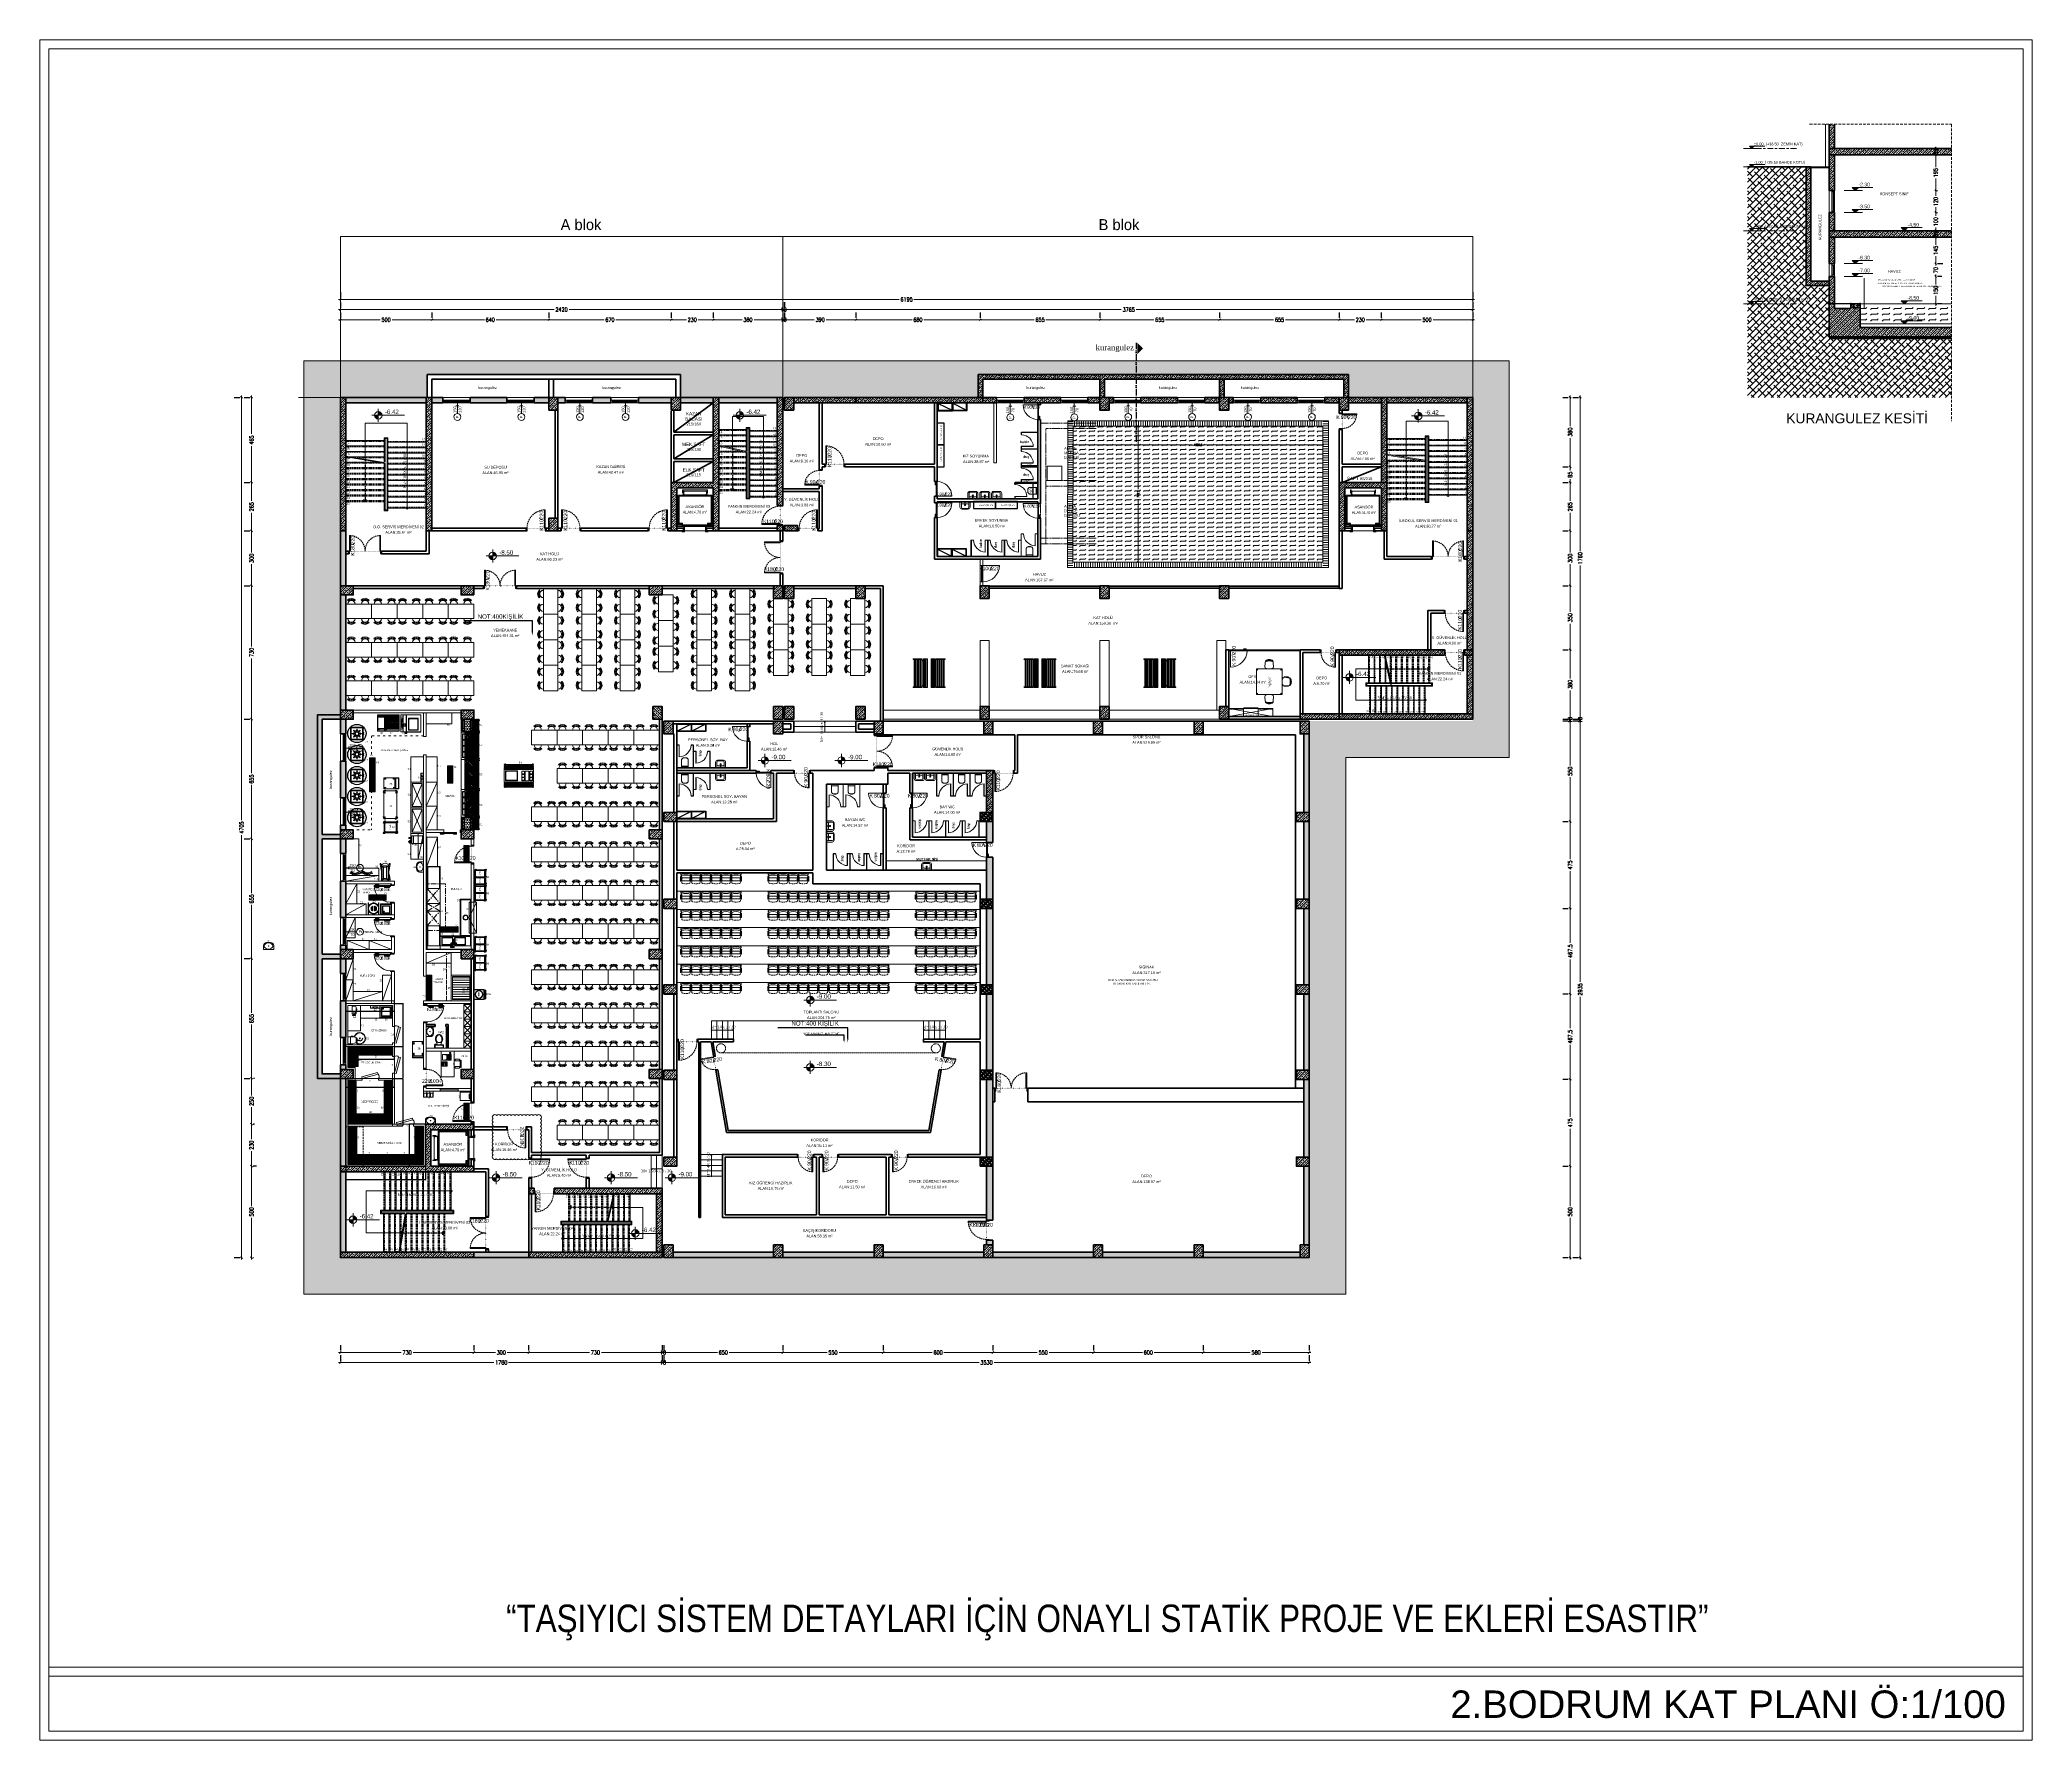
# Model space of a CAD drawing. Header units: millimetres. Extents: x -7453 to 3447, y 1740 to 11040.
import ezdxf
from ezdxf import colors
from ezdxf.entities.mleader import LeaderData, LeaderLine
from ezdxf.enums import TextEntityAlignment as Align
from ezdxf.math import Vec2, Vec3

# ---------------------------------------------------------------- set-up
doc = ezdxf.new("R2010")
doc.units = ezdxf.units.MM
for name, pattern in [('244-L101$0$244-L101$0$244-L101$0$HIDDEN', [9.525, 6.35, -3.175]), ('ACAD_ISO03W100', [30, 12, -18]), ('ACAD_ISO07W100', [3, 0, -3]), ('ACAD_ISO12W100', [21, 12, -3, 0, -3, 0, -3]), ('CENTER', [2, 1.25, -0.25, 0.25, -0.25]), ('Centre', [3.175, 0.635, -0.47625, 1.5875, -0.47625]), ('DASHED', [0.75, 0.5, -0.25]), ('DGN Style 5', [0.752827, 0.32264, -0.430187]), ('HIDDEN', [9.525, 6.35, -3.175])]:
    doc.linetypes.add(name, pattern=pattern)
for name, color, linetype, lineweight in [('0S-Shading Aluminium', 252, 'Continuous', 20), ('A-AREAIDM', 43, 'Continuous', 9), ('A-DOOR', 31, 'Continuous', 9), ('antet-İM', 145, 'Continuous', 20), ('betonarme-İM', 1, 'Continuous', 50), ('cam-İM', 132, 'Continuous', 20), ('cihazlar', 90, 'Continuous', 18), ('CİHAZ', 6, 'Continuous', 15), ('compact', 201, 'Continuous', 9), ('davlumbaz', 170, 'CENTER', 18), ('DUVAR', 1, 'Continuous', 35), ('duvar-İM', 71, 'Continuous', 35), ('dış duvar', 1, 'Continuous', 35), ('görünüş-orta-İM', 30, 'Continuous', 30), ('görünüş-uzak-İM', 34, 'Continuous', 20), ('görünüş-çokuzak-İM', 35, 'Continuous', 13), ('iz-İM', 252, 'DASHED', 5), ('IZDUSUM INCE', 252, 'Continuous', 5), ('kaplama-cephe _İM', 32, 'Continuous', 13), ('kapı', 30, 'Continuous', 9), ('kapı-açılış-İM', 253, 'Continuous', 5), ('kapı-kesit-İM', 252, 'Continuous', 9), ('kapı-poz-İM', 115, 'Continuous', 0), ('kesit-İM', 210, 'Continuous', 13), ('kesit-çizgisi-İM', 240, 'ACAD_ISO12W100', 30), ('korkuluk-İM', 212, 'Continuous', 20), ('kot-İM', 43, 'Continuous', 20), ('merdiven-İM', 251, 'Continuous', 20), ('metal-İM', 253, 'Continuous', 20), ('pen-poz-İM', 115, 'Continuous', 0), ('pencere gorunus-İM', 43, 'Continuous', 15), ('tarama-b.a-İM', 8, 'Continuous', 9), ('tarama-İM', 9, 'Continuous', 0), ('tarama-seramik-İM', 6, 'Continuous', 0), ('tarama-su-İM', 4, 'Continuous', 0), ('tarama-toprak-İM', 245, 'Continuous', 0), ('tefriş-eşya-İM', 155, 'Continuous', 0), ('tefriş-vitrifiye-İM', 8, 'Continuous', 0), ('vitrifiye', 252, 'Continuous', 9), ('YAZI', 7, 'Continuous', 5), ('yazı-İM', 64, 'Continuous', 20), ('yazı-malzeme-İM', 45, 'Continuous', 20), ('yazı-mekan-İM', 43, 'Continuous', 30), ('zemin-İM', 230, 'Continuous', 70), ('ölçü-dış-İM', 7, 'Continuous', 20)]:
    doc.layers.add(name, color=color, linetype=linetype, lineweight=lineweight)
doc.layers.add('alan-İM', color=21, linetype='Continuous', plot=False)
for name, color, linetype in [('IZ', 8, 'Continuous'), ('kapıwc', 3, 'Continuous'), ('zc-T-anaokuluminder', 213, 'Continuous'), ('zc-T-masa', 7, 'Continuous'), ('zc-T-ofisdolap', 7, 'Continuous'), ('zc-T-ofissand', 7, 'Continuous'), ('zc-T-sinifdolap', 7, 'Continuous'), ('ölcü', 253, 'Continuous')]:
    doc.layers.add(name, color=color, linetype=linetype)
doc.styles.add('ARIAL', font='arial.ttf')
doc.styles.add('ATALAY', font='arial.ttf')
doc.styles.get("Standard").update_dxf_attribs({"font": 'arial.ttf'})
doc.styles.add('YAZ-50', font='times.ttf', dxfattribs={"width": 0.9})
doc.styles.add('YAZI_İM', font='bgothl.ttf', dxfattribs={"height": 15})
doc.styles.add('ÖLÇÜ_İM', font='romans.shx', dxfattribs={"width": 0.8})
doc.dimstyles.new('1-50', dxfattribs={"dimtxt": 15, "dimasz": 6, "dimexe": 1.25, "dimexo": 0.625, "dimtad": 1, "dimtxsty": 'Standard', "dimblk": 'ARCHTICK', "dimcen": 2.5, "dimadec": 0, "dimazin": 0, "dimtfac": 1, "dimtmove": 0, "dimatfit": 3, "dimfxl": 0, "dimarcsym": 0})
doc.dimstyles.new('ISO-25', dxfattribs={"dimtxt": 2.5, "dimasz": 2.5, "dimexe": 1.25, "dimexo": 0.625, "dimtad": 1, "dimtxsty": 'Standard', "dimcen": 2.5, "dimadec": 0, "dimazin": 0, "dimtfac": 1, "dimtmove": 0, "dimatfit": 3, "dimfxl": 0, "dimarcsym": 0})
doc.dimstyles.new('ÖLÇÜ_İM_1-100', dxfattribs={"dimscale": 100, "dimtxt": 0.22, "dimasz": 0.1, "dimexe": 0.1, "dimexo": 0.4, "dimgap": 0.1, "dimtad": 0, "dimdec": 1, "dimrnd": 0.5, "dimzin": 12, "dimdsep": 46, "dimtxsty": 'ÖLÇÜ_İM', "dimblk1": 'OBLIQUE', "dimblk2": 'OBLIQUE', "dimsah": 1, "dimcen": 0.09, "dimdle": 0.1, "dimclrd": 256, "dimclre": 256, "dimclrt": 256, "dimadec": 0, "dimazin": 3, "dimtfac": 1, "dimtdec": 1, "dimtix": 1, "dimtofl": 0, "dimtmove": 2, "dimatfit": 3, "dimldrblk": 'OBLIQUE', "dimfxl": 0, "dimtolj": 1, "dimlwd": -1, "dimarcsym": 0})
doc.dimstyles.new('ÖLÇÜ_İM_1-50', dxfattribs={"dimscale": 100, "dimtxt": 0.11, "dimasz": 0.05, "dimexe": 0.05, "dimexo": 0.2, "dimgap": 0.1, "dimtad": 0, "dimdec": 1, "dimrnd": 0.5, "dimzin": 0, "dimdsep": 46, "dimtxsty": 'ÖLÇÜ_İM', "dimblk1": 'OBLIQUE', "dimblk2": 'OBLIQUE', "dimsah": 1, "dimcen": 0.045, "dimdle": 0.05, "dimclrd": 256, "dimclre": 256, "dimclrt": 256, "dimadec": 0, "dimazin": 0, "dimtfac": 1, "dimtdec": 1, "dimtix": 1, "dimtofl": 0, "dimtmove": 2, "dimatfit": 3, "dimldrblk": 'OBLIQUE', "dimfxl": 0, "dimtolj": 1, "dimlwd": -1, "dimarcsym": 0})
pattern_1 = [(45, (-6191.761, 28331.088), (-13.258252, 13.258252), []), (45, (-6178.503, 28331.088), (-13.258252, 13.258252), [9.375, -4.6875])]
pattern_2 = [(45, (-6191.761, 28381.088), (-13.258252, 13.258252), []), (45, (-6178.503, 28381.088), (-13.258252, 13.258252), [9.375, -4.6875])]
pattern_3 = [(45, (-6191.761, 28366.088), (-13.258252, 13.258252), []), (45, (-6178.503, 28366.088), (-13.258252, 13.258252), [9.375, -4.6875])]
pattern_4 = [(45, (-6191.761, 28331.088), (-13.258252, 13.258252), []), (45, (-6178.503, 28331.088), (-13.258252, 13.258252), [9.375, -4.6875])]
pattern_5 = [(45, (-6191.761, 28296.088), (-13.258252, 13.258252), []), (45, (-6178.503, 28296.088), (-13.258252, 13.258252), [9.375, -4.6875])]
pattern_6 = [(45, (-6191.761, 28281.088), (-13.258252, 13.258252), []), (45, (-6178.503, 28281.088), (-13.258252, 13.258252), [9.375, -4.6875])]
pattern_7 = [(45, (5, 1e-11), (-13.258252, 13.258252), []), (45, (18.258, 1e-11), (-13.258252, 13.258252), [9.375, -4.6875])]
pattern_8 = [(45, (5, -2865), (-13.258252, 13.258252), []), (45, (18.258, -2865), (-13.258252, 13.258252), [9.375, -4.6875])]
pattern_9 = [(45, (-88786.123, 105817.463), (-12.3743687, 12.3743687), []), (45, (-88773.749, 105817.463), (-12.3743687, 12.3743687), [8.75, -4.375])]
pattern_10 = [(45, (-88873.535, 105652.777), (-12.3743687, 12.3743687), []), (45, (-88861.16, 105652.777), (-12.3743687, 12.3743687), [8.75, -4.375])]
pattern_11 = [(225, (-65043.731, 105652.777), (13.258252, -13.258252), []), (225, (-65056.99, 105652.777), (13.258252, -13.258252), [9.375, -4.6875])]
pattern_12 = [(225, (4426178, -532389.73), (13.47038418, -13.47038418), []), (225, (4426164.53, -532389.73), (13.47038418, -13.47038418), [9.525, -4.7625])]
pattern_13 = [(45, (-958.5322, 925.773), (-2.0205576, 2.0205576), []), (45, (-957.8586, 925.773), (-2.0205576, 2.0205576), []), (45, (-957.185, 925.773), (-2.0205576, 2.0205576), []), (45, (-956.5116, 925.773), (-2.0205576, 2.0205576), [])]

# ---------------------------------------------------------------- blocks, each defined once
blk = doc.blocks.new('okul 15-110')
at = {"layer": 'duvar-İM'}
for points in [[(0, 15), (0, 0)], [(110, 15), (110, 0)]]:
    blk.add_lwpolyline(points, dxfattribs=at)
at = {"layer": 'kapı-açılış-İM', "linetype": 'ACAD_ISO07W100'}
blk.add_line((105, 15), (10, 15), dxfattribs=at)
at = {"layer": 'kapı-açılış-İM', "color": 30, "linetype": 'DASHED', "ltscale": 15}
blk.add_arc((5, 15), 100, 0, 90, dxfattribs=at)
at = {"layer": 'kapı-kesit-İM', "color": 30}
blk.add_lwpolyline([(5, 15), (10, 15), (10, 115), (5, 115)], close=True, dxfattribs=at)
at = {"layer": 'kapı-kesit-İM', "color": 84}
for points in [[(5, 0), (0, 0), (0, 15), (5, 15)], [(110, 0), (105, 0), (105, 15), (110, 15)]]:
    blk.add_lwpolyline(points, close=True, dxfattribs=at)
blk = doc.blocks.new('konferans revit altlık_dwg_konf koltuk 2-393518-01_ 1_ KAT')
at = {"layer": 'tefriş-eşya-İM'}
for p, q in [((-0.24, -0.17), (-0.23, -0.24)), ((-0.23, -0.28), (-0.23, -0.33)), ((-0.23, -0.3), (-0.23, -0.41)), ((-0.23, -0.39), (-0.23, -0.46)), ((-0.23, -0.5), (-0.23, -0.57)), ((0.2, -0.28), (-0.21, -0.28)), ((-0.21, -0.43), (0.2, -0.43)), ((0.22, -0.41), (0.22, -0.3)), ((0.23, -0.5), (0.22, -0.57)), ((0.24, -0.17), (0.23, -0.24)), ((0.23, -0.28), (0.23, -0.33)), ((0.23, -0.39), (0.23, -0.46))]:
    blk.add_line(p, q, dxfattribs=at)
for points in [[(-0.3, -0.2), (-0.3, -0.45), (-0.25, -0.45), (-0.25, -0.2)], [(-0.25, -0.33), (-0.23, -0.33), (-0.23, -0.38), (-0.25, -0.38)], [(0.25, -0.33), (0.22, -0.33), (0.22, -0.38), (0.25, -0.38)], [(0.25, -0.2), (0.25, -0.45), (0.3, -0.45), (0.3, -0.2)]]:
    blk.add_lwpolyline(points, close=True, dxfattribs=at)
for points in [[(-0.28, -0.04), (-0.28, -0.09), (-0.28, -0.11)], [(0.27, -0.11), (0.27, -0.09), (0.27, -0.04)]]:
    blk.add_lwpolyline(points, dxfattribs=at)
for centre, radius, start, end in [((0, -0.96), 0.911, 72.4237, 107.5763), ((0, -0.96), 0.911, 72.4237, 107.5763), ((-0.32, -0.19), 0.0903, 11.16, 57.4402), ((0, -0.97), 0.966, 73.4545, 106.5455), ((0, -0.78), 0.655, 68.9609, 111.0391), ((-0.21, -0.3), 0.02, 90, 180), ((-0.21, -0.41), 0.02, 180, 270), ((0, 0.26), 0.859, 254.8129, 260.3355), ((0, 0.26), 0.859, 263.0968, 268.6194), ((0, 0.26), 0.859, 271.3806, 276.9032), ((0, 0.26), 0.859, 279.6645, 285.1871), ((0.2, -0.3), 0.02, 0, 90), ((0.2, -0.41), 0.02, 270, 0), ((0.32, -0.19), 0.0903, 122.5598, 168.84)]:
    blk.add_arc(centre, radius, start, end, dxfattribs=at)
blk = doc.blocks.new('okul 10-80')
at = {"layer": 'duvar-İM'}
for points in [[(0, 10), (0, 0)], [(80, 10), (80, 0)]]:
    blk.add_lwpolyline(points, dxfattribs=at)
at = {"layer": 'kapı-açılış-İM', "linetype": 'ACAD_ISO07W100'}
blk.add_line((75, 10), (10, 10), dxfattribs=at)
at = {"layer": 'kapı-açılış-İM', "color": 30, "linetype": 'DASHED', "ltscale": 15}
blk.add_arc((5, 10), 70, 0, 90, dxfattribs=at)
at = {"layer": 'kapı-kesit-İM', "color": 84}
for points in [[(5, 0), (0, 0), (0, 10), (5, 10)], [(80, 0), (75, 0), (75, 10), (80, 10)]]:
    blk.add_lwpolyline(points, close=True, dxfattribs=at)
at = {"layer": 'kapı-kesit-İM', "color": 30}
blk.add_lwpolyline([(5, 10), (10, 10), (10, 80), (5, 80)], close=True, dxfattribs=at)
blk = doc.blocks.new('okul 15-90')
at = {"layer": 'duvar-İM'}
for points in [[(0, 15), (0, 0)], [(90, 15), (90, 0)]]:
    blk.add_lwpolyline(points, dxfattribs=at)
at = {"layer": 'kapı-açılış-İM', "linetype": 'ACAD_ISO07W100'}
blk.add_line((85, 15), (10, 15), dxfattribs=at)
at = {"layer": 'kapı-açılış-İM', "color": 30, "linetype": 'DASHED', "ltscale": 15}
blk.add_arc((5, 15), 80, 0, 90, dxfattribs=at)
at = {"layer": 'kapı-kesit-İM', "color": 84}
for points in [[(5, 0), (0, 0), (0, 15), (5, 15)], [(90, 0), (85, 0), (85, 15), (90, 15)]]:
    blk.add_lwpolyline(points, close=True, dxfattribs=at)
at = {"layer": 'kapı-kesit-İM', "color": 30}
blk.add_lwpolyline([(5, 15), (10, 15), (10, 95), (5, 95)], close=True, dxfattribs=at)
blk = doc.blocks.new('KOLON KONFERANS')
at = {"layer": 'tarama-b.a-İM'}
h = blk.add_hatch(dxfattribs=at)
h.set_pattern_fill('ANSI33', color=256, scale=75, style=0)
h.set_pattern_definition([(45, (-8371.5, 12600), (-13.258252, 13.258252), []), (45, (-8358.242, 12600), (-13.258252, 13.258252), [9.375, -4.6875])])
h.paths.add_polyline_path([(31281, -70108), (31331, -70108), (31331, -70178), (31281, -70178)])
h = blk.add_hatch(dxfattribs=at)
h.set_pattern_fill('ANSI33', color=256, scale=75, style=0)
h.set_pattern_definition(pattern_1)
h.paths.add_polyline_path([(34811, -70608), (34781, -70608), (34781, -70178), (34811, -70178)])
h.paths.add_polyline_path([(34811, -71083), (34781, -71083), (34781, -70658), (34811, -70658)])
h.paths.add_polyline_path([(34811, -71551), (34781, -71551), (34781, -71133), (34811, -71133)])
h.paths.add_polyline_path([(34811, -72018), (34781, -72018), (34781, -71601), (34811, -71601)])
h.paths.add_polyline_path([(34781, -72493), (34811, -72493), (34811, -72068), (34781, -72068)])
h.paths.add_polyline_path([(34811, -72973), (34781, -72973), (34781, -72543), (34811, -72543)])
h.paths.add_polyline_path([(34231, -73043), (34761, -73043), (34761, -73013), (34231, -73013)])
h.paths.add_polyline_path([(33681, -73043), (34181, -73043), (34181, -73013), (33681, -73013)])
h.paths.add_polyline_path([(33081, -73043), (33631, -73043), (33631, -73013), (33081, -73013)])
h.paths.add_polyline_path([(32481, -73043), (33031, -73043), (33031, -73013), (32481, -73013)])
h.paths.add_polyline_path([(31931, -73043), (32431, -73043), (32431, -73013), (31931, -73013)])
h.paths.add_polyline_path([(31331, -73013), (31331, -73043), (31881, -73043), (31881, -73013)])
h = blk.add_hatch(dxfattribs=at)
h.set_pattern_fill('ANSI33', color=256, scale=75, style=0)
h.set_pattern_definition(pattern_7)
h.paths.add_polyline_path([(31881, -70108), (31931, -70108), (31931, -70178), (31881, -70178)])
h = blk.add_hatch(dxfattribs=at)
h.set_pattern_fill('ANSI33', color=256, scale=75, style=0)
h.set_pattern_definition(pattern_7)
h.paths.add_polyline_path([(32481, -70108), (32431, -70108), (32431, -70178), (32481, -70178)])
h = blk.add_hatch(dxfattribs=at)
h.set_pattern_fill('ANSI33', color=256, scale=75, style=0)
h.set_pattern_definition(pattern_1)
h.paths.add_polyline_path([(33031, -70108), (33081, -70108), (33081, -70178), (33031, -70178)])
h = blk.add_hatch(dxfattribs=at)
h.set_pattern_fill('ANSI33', color=256, scale=75, style=0)
h.set_pattern_definition(pattern_7)
h.paths.add_polyline_path([(33631, -70108), (33681, -70108), (33681, -70178), (33631, -70178)])
h = blk.add_hatch(dxfattribs=at)
h.set_pattern_fill('ANSI33', color=256, scale=75, style=0)
h.set_pattern_definition(pattern_7)
h.paths.add_polyline_path([(34231, -70108), (34181, -70108), (34181, -70178), (34231, -70178)])
h = blk.add_hatch(dxfattribs=at)
h.set_pattern_fill('ANSI33', color=256, scale=75, style=0)
h.set_pattern_definition([(45, (-8391.5, 12600), (-13.258252, 13.258252), []), (45, (-8378.242, 12600), (-13.258252, 13.258252), [9.375, -4.6875])])
h.paths.add_polyline_path([(34811, -70108), (34761, -70108), (34761, -70178), (34811, -70178)])
h = blk.add_hatch(dxfattribs=at)
h.set_pattern_fill('ANSI33', color=256, scale=75, style=0)
h.set_pattern_definition(pattern_2)
h.paths.add_polyline_path([(31281, -70658), (31281, -70608), (31351, -70608), (31351, -70658)])
h = blk.add_hatch(dxfattribs=at)
h.set_pattern_fill('ANSI33', color=256, scale=75, style=0)
h.set_pattern_definition(pattern_2)
h.paths.add_polyline_path([(33011, -70658), (33011, -70608), (33081, -70608), (33081, -70658)])
h = blk.add_hatch(dxfattribs=at)
h.set_pattern_fill('ANSI33', color=256, scale=75, style=0)
h.set_pattern_definition(pattern_2)
h.paths.add_polyline_path([(34811, -70658), (34811, -70608), (34741, -70608), (34741, -70658)])
h = blk.add_hatch(dxfattribs=at)
h.set_pattern_fill('ANSI33', color=256, scale=75, style=0)
h.set_pattern_definition(pattern_3)
h.paths.add_polyline_path([(31281, -71133), (31281, -71083), (31351, -71083), (31351, -71133)])
h = blk.add_hatch(dxfattribs=at)
h.set_pattern_fill('ANSI33', color=256, scale=75, style=0)
h.set_pattern_definition(pattern_3)
h.paths.add_polyline_path([(33011, -71133), (33011, -71083), (33081, -71083), (33081, -71133)])
h = blk.add_hatch(dxfattribs=at)
h.set_pattern_fill('ANSI33', color=256, scale=75, style=0)
h.set_pattern_definition(pattern_3)
h.paths.add_polyline_path([(34811, -71133), (34811, -71083), (34741, -71083), (34741, -71133)])
h = blk.add_hatch(dxfattribs=at)
h.set_pattern_fill('ANSI33', color=256, scale=75, style=0)
h.set_pattern_definition(pattern_4)
h.paths.add_polyline_path([(31281, -71601), (31281, -71551), (31351, -71551), (31351, -71601)])
h = blk.add_hatch(dxfattribs=at)
h.set_pattern_fill('ANSI33', color=256, scale=75, style=0)
h.set_pattern_definition(pattern_4)
h.paths.add_polyline_path([(33011, -71601), (33011, -71551), (33081, -71551), (33081, -71601)])
h = blk.add_hatch(dxfattribs=at)
h.set_pattern_fill('ANSI33', color=256, scale=75, style=0)
h.set_pattern_definition(pattern_4)
h.paths.add_polyline_path([(34811, -71601), (34811, -71551), (34741, -71551), (34741, -71601)])
h = blk.add_hatch(dxfattribs=at)
h.set_pattern_fill('ANSI33', color=256, scale=75, style=0)
h.set_pattern_definition(pattern_5)
h.paths.add_polyline_path([(31281, -72068), (31281, -72018), (31351, -72018), (31351, -72068)])
h = blk.add_hatch(dxfattribs=at)
h.set_pattern_fill('ANSI33', color=256, scale=75, style=0)
h.set_pattern_definition(pattern_5)
h.paths.add_polyline_path([(33011, -72068), (33011, -72018), (33081, -72018), (33081, -72068)])
h = blk.add_hatch(dxfattribs=at)
h.set_pattern_fill('ANSI33', color=256, scale=75, style=0)
h.set_pattern_definition(pattern_5)
h.paths.add_polyline_path([(34811, -72068), (34811, -72018), (34741, -72018), (34741, -72068)])
h = blk.add_hatch(dxfattribs=at)
h.set_pattern_fill('ANSI33', color=256, scale=75, style=0)
h.set_pattern_definition(pattern_6)
h.paths.add_polyline_path([(31281, -72543), (31281, -72493), (31351, -72493), (31351, -72543)])
h = blk.add_hatch(dxfattribs=at)
h.set_pattern_fill('ANSI33', color=256, scale=75, style=0)
h.set_pattern_definition(pattern_6)
h.paths.add_polyline_path([(33011, -72543), (33011, -72493), (33081, -72493), (33081, -72543)])
h = blk.add_hatch(dxfattribs=at)
h.set_pattern_fill('ANSI33', color=256, scale=75, style=0)
h.set_pattern_definition(pattern_6)
h.paths.add_polyline_path([(34811, -72543), (34811, -72493), (34741, -72493), (34741, -72543)])
h = blk.add_hatch(dxfattribs=at)
h.set_pattern_fill('ANSI33', color=256, scale=75, style=0)
h.set_pattern_definition([(45, (-8371.5, 9735), (-13.258252, 13.258252), []), (45, (-8358.242, 9735), (-13.258252, 13.258252), [9.375, -4.6875])])
h.paths.add_polyline_path([(31281, -72973), (31331, -72973), (31331, -73043), (31281, -73043)])
h = blk.add_hatch(dxfattribs=at)
h.set_pattern_fill('ANSI33', color=256, scale=75, style=0)
h.set_pattern_definition(pattern_8)
h.paths.add_polyline_path([(31881, -72973), (31931, -72973), (31931, -73043), (31881, -73043)])
h = blk.add_hatch(dxfattribs=at)
h.set_pattern_fill('ANSI33', color=256, scale=75, style=0)
h.set_pattern_definition(pattern_8)
h.paths.add_polyline_path([(32481, -72973), (32431, -72973), (32431, -73043), (32481, -73043)])
h = blk.add_hatch(dxfattribs=at)
h.set_pattern_fill('ANSI33', color=256, scale=75, style=0)
h.set_pattern_definition([(45, (-6621.5, 9735), (-13.258252, 13.258252), []), (45, (-6608.242, 9735), (-13.258252, 13.258252), [9.375, -4.6875])])
h.paths.add_polyline_path([(33031, -72973), (33081, -72973), (33081, -73043), (33031, -73043)])
h = blk.add_hatch(dxfattribs=at)
h.set_pattern_fill('ANSI33', color=256, scale=75, style=0)
h.set_pattern_definition(pattern_8)
h.paths.add_polyline_path([(33631, -72973), (33681, -72973), (33681, -73043), (33631, -73043)])
h = blk.add_hatch(dxfattribs=at)
h.set_pattern_fill('ANSI33', color=256, scale=75, style=0)
h.set_pattern_definition(pattern_8)
h.paths.add_polyline_path([(34231, -72973), (34181, -72973), (34181, -73043), (34231, -73043)])
h = blk.add_hatch(dxfattribs=at)
h.set_pattern_fill('ANSI33', color=256, scale=75, style=0)
h.set_pattern_definition([(45, (-8391.5, 9735), (-13.258252, 13.258252), []), (45, (-8378.242, 9735), (-13.258252, 13.258252), [9.375, -4.6875])])
h.paths.add_polyline_path([(34811, -72973), (34761, -72973), (34761, -73043), (34811, -73043)])
at = {"layer": 'betonarme-İM'}
for points in [[(31281, -70108), (31331, -70108), (31331, -70178), (31281, -70178)], [(31881, -70108), (31931, -70108), (31931, -70178), (31881, -70178)], [(32481, -70108), (32431, -70108), (32431, -70178), (32481, -70178)], [(33631, -70108), (33681, -70108), (33681, -70178), (33631, -70178)], [(34231, -70108), (34181, -70108), (34181, -70178), (34231, -70178)], [(34811, -70108), (34761, -70108), (34761, -70178), (34811, -70178)], [(34811, -70658), (34811, -70608), (34741, -70608), (34741, -70658)], [(34811, -71133), (34811, -71083), (34741, -71083), (34741, -71133)], [(34811, -71601), (34811, -71551), (34741, -71551), (34741, -71601)], [(34811, -72068), (34811, -72018), (34741, -72018), (34741, -72068)], [(34811, -72543), (34811, -72493), (34741, -72493), (34741, -72543)], [(31881, -72973), (31931, -72973), (31931, -73043), (31881, -73043)], [(32481, -72973), (32431, -72973), (32431, -73043), (32481, -73043)], [(33631, -72973), (33681, -72973), (33681, -73043), (33631, -73043)], [(34231, -72973), (34181, -72973), (34181, -73043), (34231, -73043)], [(34811, -72973), (34761, -72973), (34761, -73043), (34811, -73043)]]:
    blk.add_lwpolyline(points, close=True, dxfattribs=at)
at = {"layer": 'betonarme-İM', "elevation": 0}
for points in [[(33031, -70108), (33081, -70108), (33081, -70178), (33031, -70178)], [(31281, -70658), (31281, -70608), (31351, -70608), (31351, -70658)], [(33011, -70658), (33011, -70608), (33081, -70608), (33081, -70658)], [(31281, -71133), (31281, -71083), (31351, -71083), (31351, -71133)], [(33011, -71133), (33011, -71083), (33081, -71083), (33081, -71133)], [(31281, -71601), (31281, -71551), (31351, -71551), (31351, -71601)], [(33011, -71601), (33011, -71551), (33081, -71551), (33081, -71601)], [(31281, -72068), (31281, -72018), (31351, -72018), (31351, -72068)], [(33011, -72068), (33011, -72018), (33081, -72018), (33081, -72068)], [(31281, -72543), (31281, -72493), (31351, -72493), (31351, -72543)], [(33011, -72543), (33011, -72493), (33081, -72493), (33081, -72543)], [(31281, -72973), (31331, -72973), (31331, -73043), (31281, -73043)], [(33031, -72973), (33081, -72973), (33081, -73043), (33031, -73043)]]:
    blk.add_lwpolyline(points, close=True, dxfattribs=at)
at = {"layer": 'betonarme-İM'}
for points in [[(34781, -70608), (34781, -70178)], [(34811, -70608), (34811, -70178)], [(34781, -70658), (34781, -71083)], [(34811, -70658), (34811, -71083)], [(34781, -71551), (34781, -71133)], [(34811, -71551), (34811, -71133)], [(34781, -71601), (34781, -72018)], [(34811, -71601), (34811, -72018)], [(34781, -72493), (34781, -72068)], [(34811, -72493), (34811, -72068)], [(34781, -72543), (34781, -72973)], [(34811, -72543), (34811, -72973)], [(31281, -73013), (31281, -73043), (31881, -73043)], [(31881, -73013), (31331, -73013)], [(32431, -73013), (31931, -73013)], [(32481, -73013), (33031, -73013)], [(33631, -73013), (33081, -73013)], [(33681, -73013), (34181, -73013)], [(34761, -73013), (34231, -73013)], [(32431, -73043), (31931, -73043)], [(32481, -73043), (33031, -73043)], [(33631, -73043), (33081, -73043)], [(33681, -73043), (34181, -73043)], [(34761, -73043), (34231, -73043)]]:
    blk.add_lwpolyline(points, dxfattribs=at)
blk = doc.blocks.new('SOYUNMA DUŞ KABİN')
at = {"layer": 'compact'}
for p, q in [((10281, 1208), (10370, 1208)), ((10281, 1206), (10370, 1206)), ((10370, 1284), (10305, 1284)), ((10371, 1283), (10305, 1283)), ((10370, 1284), (10370, 1298)), ((10370, 1208), (10370, 1219)), ((10371, 1219), (10370, 1219)), ((10371, 1283), (10371, 1298)), ((10371, 1206), (10371, 1219))]:
    blk.add_line(p, q, dxfattribs=at)
blk.add_arc((10372, 1287), 67.1, 181.8059, 268.1941, dxfattribs=at)
blk = doc.blocks.new('VİT-B-KLOZET')
at = {"layer": 'vitrifiye'}
for p, q in [((-18, 42), (-18, 43)), ((-18, 43), (-17, 43)), ((-18, 41), (-18, 42)), ((-18, 42), (-18, 42)), ((-18, 40), (-18, 41)), ((-18, 40), (-18, 40)), ((-18, 39), (-18, 40)), ((-18, 39), (-18, 0)), ((-18, 38), (-18, 39)), ((-18, 39), (-18, 39)), ((-18, 6), (-18, 38)), ((-18, 38), (-18, 38)), ((-18, 6), (-18, 6)), ((-18, 6), (-18, 6)), ((-18, 6), (-18, 6)), ((-18, 6), (-18, 6)), ((-18, 6), (-18, 6)), ((-18, 6), (-18, 6)), ((-18, 6), (-18, 6)), ((-18, 6), (-18, 6)), ((-18, 6), (-18, 6)), ((-18, 6), (-18, 6)), ((-18, 6), (-18, 6)), ((-18, 6), (-18, 6)), ((-17, 6), (-18, 6)), ((-18, 6), (-18, 6)), ((-18, 6), (-18, 6)), ((-18, 6), (-18, 6)), ((-18, 6), (-18, 6)), ((-18, 6), (-18, 6)), ((-18, 6), (-18, 6)), ((-18, 6), (-18, 6)), ((-18, 6), (-18, 6)), ((18, 0), (-18, 0)), ((-17, 45), (-16, 45)), ((-17, 44), (-17, 45)), ((-17, 43), (-17, 44)), ((-17, 44), (-17, 44)), ((-17, 6), (-17, 6)), ((-17, 6), (-17, 6)), ((-17, 6), (-17, 6)), ((-11, 6), (-17, 6)), ((-17, 6), (-17, 6)), ((-16, 46), (-16, 46)), ((-16, 46), (-15, 46)), ((-16, 45), (-16, 46)), ((-15, 47), (-14, 48)), ((-15, 46), (-15, 47)), ((-15, 47), (-15, 47)), ((-14, 48), (-14, 48)), ((-14, 48), (-13, 48)), ((-13, 49), (-12, 49)), ((-13, 48), (-13, 49)), ((-12, 49), (-12, 49)), ((-12, 49), (-11, 49)), ((-11, 50), (-10, 50)), ((-11, 49), (-11, 50)), ((-6, 6), (-11, 6)), ((-10, 50), (-9, 50)), ((-10, 50), (-10, 50)), ((-9, 50), (-9, 51)), ((-9, 51), (-8, 51)), ((-8, 51), (-8, 51)), ((-8, 51), (-7, 51)), ((-7, 51), (-6, 51)), ((-7, 51), (-7, 51)), ((-6, 51), (-5, 51)), ((-6, 51), (-6, 51)), ((0, 6), (-6, 6)), ((5, 52), (-5, 52)), ((5, 52), (-5, 52)), ((-5, 51), (0, 51)), ((-5, 51), (-5, 51)), ((5, 51), (0, 51)), ((0, 6), (0, 6)), ((0, 6), (6, 6)), ((0, 6), (0, 6)), ((6, 51), (5, 51)), ((5, 51), (5, 51)), ((7, 51), (6, 51)), ((6, 51), (6, 51)), ((6, 51), (6, 51)), ((6, 6), (11, 6)), ((8, 51), (7, 51)), ((9, 51), (8, 51)), ((8, 51), (8, 51)), ((9, 50), (9, 51)), ((10, 50), (9, 50)), ((11, 50), (10, 50)), ((10, 50), (10, 50)), ((11, 49), (11, 50)), ((12, 49), (11, 49)), ((11, 6), (17, 6)), ((12, 49), (12, 49)), ((13, 49), (12, 49)), ((13, 48), (13, 49)), ((14, 48), (13, 48)), ((14, 48), (14, 48)), ((14, 47), (14, 48)), ((15, 47), (14, 47)), ((15, 46), (15, 47)), ((15, 47), (15, 47)), ((16, 46), (15, 46)), ((15, 46), (15, 46)), ((16, 45), (16, 46)), ((16, 45), (16, 45)), ((17, 44), (16, 45)), ((17, 44), (17, 44)), ((17, 43), (17, 44)), ((17, 43), (17, 43)), ((18, 42), (17, 43)), ((17, 6), (17, 6)), ((17, 6), (17, 6)), ((17, 6), (17, 6)), ((17, 6), (17, 6)), ((17, 6), (17, 6)), ((17, 6), (17, 6)), ((17, 6), (18, 6)), ((18, 42), (18, 42)), ((18, 41), (18, 42)), ((18, 40), (18, 41)), ((18, 40), (18, 40)), ((18, 39), (18, 40)), ((18, 39), (18, 0)), ((18, 39), (18, 39)), ((18, 38), (18, 39)), ((18, 6), (18, 38)), ((18, 38), (18, 38)), ((18, 6), (18, 6)), ((18, 6), (18, 6)), ((18, 6), (18, 6)), ((18, 6), (18, 6)), ((18, 6), (18, 6)), ((18, 6), (18, 6)), ((18, 6), (18, 6)), ((18, 6), (18, 6)), ((18, 6), (18, 6)), ((18, 6), (18, 6)), ((18, 6), (18, 6)), ((18, 6), (18, 6)), ((18, 6), (18, 6)), ((18, 6), (18, 6)), ((18, 6), (18, 6)), ((18, 6), (18, 6)), ((18, 6), (18, 6)), ((18, 6), (18, 6))]:
    blk.add_line(p, q, dxfattribs=at)
for points in [[(-15, -3), (-15, 0)], [(-15, -3), (-15, 0)], [(15, -3), (15, 0)], [(15, -3), (15, 0)]]:
    blk.add_lwpolyline(points, dxfattribs=at)
for centre, start, end in [((-5, 39), 90, 180), ((-5, 39), 90, 180), ((5, 39), 0, 90), ((5, 39), 0, 18.901), ((5, 39), 0, 18.901)]:
    blk.add_arc(centre, 13, start, end, dxfattribs=at)
blk = doc.blocks.new('compact')
at = {"layer": 'compact'}
for p, q in [((124, 73), (59, 73)), ((125, 72), (59, 72)), ((124, 73), (124, 86)), ((124, -4), (124, 8)), ((125, 8), (124, 8)), ((125, 72), (125, 86)), ((125, -5), (125, 8)), ((0, -4), (124, -4)), ((0, -5), (124, -5))]:
    blk.add_line(p, q, dxfattribs=at)
blk.add_arc((126, 75), 67.1, 181.8059, 268.1941, dxfattribs=at)
blk = doc.blocks.new('VİT-55lik-LAV')
at = {"layer": 'vitrifiye'}
for p, q in [((0, 0), (0, -29.75)), ((0, 0), (0, -29.75)), ((55.25, 0), (55.25, -29.75)), ((7.65, -6.63), (7.65, -30.855)), ((47.6, -6.63), (47.6, -30.855))]:
    blk.add_line(p, q, dxfattribs=at)
at = {"layer": 'vitrifiye', "linetype": 'Continuous'}
for p, q in [((55.25, 0), (0, 0)), ((44.2, -40.8), (11.05, -40.8)), ((41.65, -0.68), (13.6, -0.68)), ((41.65, -11.05), (13.6, -11.05)), ((41.65, -36.805), (13.6, -36.805))]:
    blk.add_line(p, q, dxfattribs=at)
at = {"layer": 'vitrifiye'}
for centre, radius in [((27.625, -18.7), 3.103), ((27.625, -18.7), 1.955), ((27.625, -5.525), 1.53)]:
    blk.add_circle(centre, radius, dxfattribs=at)
for centre, radius, start, end in [((11.05, -29.75), 11.05, 180, 270), ((11.05, -29.75), 11.05, 180, 270), ((13.6, -6.63), 5.95, 90, 180), ((13.6, -17), 5.95, 90, 180), ((13.6, -30.855), 5.95, 180, 270), ((41.65, -6.63), 5.95, 0, 90), ((41.65, -17), 5.95, 0, 90), ((41.65, -30.855), 5.95, 270, 0), ((44.2, -29.75), 11.05, 270, 0)]:
    blk.add_arc(centre, radius, start, end, dxfattribs=at)
blk = doc.blocks.new('DAİRE ETİKET İM')
at = {"layer": 'yazı-mekan-İM', "style": 'ARIAL'}
blk.add_attdef('DAİRENO', text='', height=15, dxfattribs=at).set_placement((50, 3), align=Align.CENTER)
at = {"layer": 'yazı-mekan-İM'}
blk.add_attdef('ALAN:', text='', height=15, dxfattribs=at).set_placement((49, -28), align=Align.CENTER)
blk = doc.blocks.new('kapıwc')
at = {"layer": 'kapıwc', "lineweight": 18}
for p, q in [((0, 0), (-80, 0)), ((0, 80), (5, 80)), ((0, 0), (0, 80)), ((0, 71), (5, 71)), ((0, 9), (5, 9)), ((0, 0), (5, 0)), ((5, 0), (5, 80)), ((5, 75), (10, 75)), ((9, 73), (5, 73)), ((10, 62), (10, 72)), ((11, 62), (10, 62)), ((11, 74), (11, 62))]:
    blk.add_line(p, q, dxfattribs=at)
for centre, radius, start, end in [((0, 0), 80, 90, 180), ((9, 72), 0.889, 0, 90), ((10, 74), 0.889, 0, 90)]:
    blk.add_arc(centre, radius, start, end, dxfattribs=at)
blk = doc.blocks.new('kot plan 100')
h = blk.add_hatch(color=256)
h.paths.add_polyline_path([(0, 20), (0, 0), (20, 0, 0.414214)])
h.paths.add_polyline_path([(0, 0), (-20, 0, 0.414214), (0, -20)])
at = {"ltscale": 500}
for points in [[(144, 0), (-36, 0)], [(0, -36), (0, 36)]]:
    blk.add_lwpolyline(points, dxfattribs=at)
blk.add_circle((0, 0), 20.4)
at = {"style": 'ARIAL'}
blk.add_attdef('INCE_KOT', (36, 7), '', height=36, dxfattribs=at)
blk.add_attdef('KALIN_KOT', text='', height=36, dxfattribs=at).set_placement((36, -7), align=Align.TOP_LEFT)
blk = doc.blocks.new('KAPI ETİKET 100')
blk.add_lwpolyline([(-20, 65), (1, 56)])
at = {"width": 0.8}
blk.add_attdef('000', text='', height=20, rotation=90, dxfattribs=at).set_placement((-20, 84), align=Align.TOP_CENTER)
blk.add_attdef('000', text='', height=20, rotation=90, dxfattribs=at).set_placement((0, 38), align=Align.CENTER)
blk.add_attdef('K', text='', height=20, rotation=90, dxfattribs=at).set_placement((-10, 7), align=Align.MIDDLE_CENTER)
blk = doc.blocks.new('15-180')
at = {"layer": 'duvar-İM'}
for points in [[(0, 15), (0, 0)], [(180, 15), (180, 0)]]:
    blk.add_lwpolyline(points, dxfattribs=at)
at = {"layer": 'kapı-açılış-İM', "linetype": 'ACAD_ISO07W100'}
blk.add_line((10, 15), (170, 15), dxfattribs=at)
at = {"layer": 'kapı-açılış-İM', "color": 30, "linetype": 'DASHED', "ltscale": 15}
for centre, radius, start, end in [((5, 15), 84.7, 359.9255, 90.1801), ((175, 15), 85, 90, 180)]:
    blk.add_arc(centre, radius, start, end, dxfattribs=at)
at = {"layer": 'kapı-kesit-İM', "color": 84}
for points in [[(5, 0), (0, 0), (0, 15), (5, 15)], [(175, 0), (180, 0), (180, 15), (175, 15)]]:
    blk.add_lwpolyline(points, close=True, dxfattribs=at)
at = {"layer": 'kapı-kesit-İM', "color": 30}
for points in [[(5, 15), (10, 15), (10, 100), (5, 100)], [(175, 15), (170, 15), (170, 100), (175, 100)]]:
    blk.add_lwpolyline(points, close=True, dxfattribs=at)
blk = doc.blocks.new('_ArchTick')
at = {"color": 0, "linetype": 'ByBlock', "const_width": 0.15}
blk.add_lwpolyline([(-0.5, -0.5), (0.5, 0.5)], dxfattribs=at)
blk = doc.blocks.new('*D151')
at = {"layer": 'Defpoints', "color": 0}
for p in [(-2119, 8613), (-2119, 8608), (-1994, 8608)]:
    blk.add_point(p, dxfattribs=at)
at = {"layer": 'ölcü', "color": 0, "lineweight": -2}
for p, q in [((-2119, 8609), (-2119, 8614)), ((-1994, 8613), (-2119, 8613)), ((-1994, 8609), (-1994, 8614))]:
    blk.add_line(p, q, dxfattribs=at)
at = {"layer": 'ölcü', "color": 0, "lineweight": -2, "xscale": 6, "yscale": 6, "zscale": 6, "rotation": 180}
blk.add_blockref('_ArchTick', (-2119, 8613), dxfattribs=at)
at = {"layer": 'ölcü', "color": 0, "lineweight": -2, "xscale": 6, "yscale": 6, "zscale": 6}
blk.add_blockref('_ArchTick', (-1994, 8613), dxfattribs=at)
at = {"layer": 'ölcü', "color": 0, "insert": (-2056, 8621), "char_height": 15, "attachment_point": 5}
blk.add_mtext('125', dxfattribs=at)
blk = doc.blocks.new('*D152')
at = {"layer": 'Defpoints', "color": 0}
for p in [(-2084, 8707), (-2084, 8703), (-1994, 8699)]:
    blk.add_point(p, dxfattribs=at)
at = {"layer": 'ölcü', "color": 0, "lineweight": -2}
for p, q in [((-2084, 8707), (-2084, 8702)), ((-1994, 8703), (-2084, 8703)), ((-1994, 8700), (-1994, 8704))]:
    blk.add_line(p, q, dxfattribs=at)
at = {"layer": 'ölcü', "color": 0, "lineweight": -2, "xscale": 6, "yscale": 6, "zscale": 6, "rotation": 180}
blk.add_blockref('_ArchTick', (-2084, 8703), dxfattribs=at)
at = {"layer": 'ölcü', "color": 0, "lineweight": -2, "xscale": 6, "yscale": 6, "zscale": 6}
blk.add_blockref('_ArchTick', (-1994, 8703), dxfattribs=at)
at = {"layer": 'ölcü', "color": 0, "insert": (-2039, 8711), "char_height": 15, "attachment_point": 5}
blk.add_mtext('90', dxfattribs=at)
blk = doc.blocks.new('*D153')
at = {"layer": 'Defpoints', "color": 0}
for p in [(-2020, 8619), (-2021, 8529), (-2018, 8529)]:
    blk.add_point(p, dxfattribs=at)
at = {"layer": 'ölcü', "color": 0, "lineweight": -2}
for p, q in [((-2021, 8619), (-2023, 8619)), ((-2021, 8619), (-2021, 8529)), ((-2019, 8529), (-2023, 8529))]:
    blk.add_line(p, q, dxfattribs=at)
at = {"layer": 'ölcü', "color": 0, "lineweight": -2, "xscale": 6, "yscale": 6, "zscale": 6}
for p, rotation in [((-2021, 8619), 90), ((-2021, 8529), 270)]:
    blk.add_blockref('_ArchTick', p, dxfattribs=dict(at, rotation=rotation))
at = {"layer": 'ölcü', "color": 0, "insert": (-2030, 8574), "char_height": 15, "attachment_point": 5, "rotation": 90}
blk.add_mtext('90', dxfattribs=at)
blk = doc.blocks.new('D-H-10raflı-80x42x197')
at = {"layer": 'zc-T-ofisdolap'}
blk.add_line((1.9, -1.9), (78.1, -40.1), dxfattribs=at)
for points in [[(0, -42), (80, -42), (80, 0), (0, 0)], [(1.9, -40.1), (78.1, -40.1), (78.1, -1.9), (1.9, -1.9)]]:
    blk.add_lwpolyline(points, close=True, dxfattribs=at)
blk = doc.blocks.new('soyunma puf 120x38x43')
at = {"layer": 'zc-T-anaokuluminder'}
blk.add_lwpolyline([(18859, 790), (18979, 790), (18979, 828), (18859, 828)], close=True, dxfattribs=at)
at = {"layer": 'YAZI', "insert": (18873, 814), "char_height": 7, "width": 166.99, "attachment_point": 1}
blk.add_mtext('{\\fVerdana|b0|i0|c162|p34;PUF 120x38x43}', dxfattribs=at)
blk = doc.blocks.new('SOYUNMA TURUNCU')
at = {"layer": 'zc-T-ofisdolap', "color": 20}
blk.add_line((10261, 1027), (10223, 951), dxfattribs=at)
for points in [[(10221, 1029), (10221, 949), (10263, 949), (10263, 1029)], [(10223, 1027), (10223, 951), (10261, 951), (10261, 1027)]]:
    blk.add_lwpolyline(points, close=True, dxfattribs=at)
blk = doc.blocks.new('PENCERE ETİKET 100')
at = {"layer": 'pen-poz-İM'}
blk.add_line((0, 8), (0, -8), dxfattribs=at)
blk.add_lwpolyline([(-33, 0), (42, 0)], dxfattribs=at)
blk.add_circle((61, 0), 18.8, dxfattribs=at)
at = {"layer": 'pen-poz-İM', "width": 0.8}
for tag, p in [('000', (20, 6)), ('P01', (61, -7)), ('000', (20, -22))]:
    blk.add_attdef(tag, text='', height=15, dxfattribs=at).set_placement(p, align=Align.CENTER)
blk = doc.blocks.new('kot kat 100')
blk.add_hatch(color=256).paths.add_polyline_path([(25, 25), (-25, 25), (0, 0)])
at = {"linetype": 'ByBlock'}
blk.add_line((60, 0), (-90, 0), dxfattribs=at)
blk.add_line((-25, 25), (145, 25))
for points in [[(0, 0), (-25, 25)], [(0, 0), (25, 25)]]:
    blk.add_lwpolyline(points)
blk.add_attdef('%%P00.00', (25, 34), '', height=30)
blk = doc.blocks.new('_OBLIQUE')
at = {"color": 0, "linetype": 'ByBlock'}
blk.add_line((-0.5, -0.5), (0.5, 0.5), dxfattribs=at)
blk = doc.blocks.new('*D154')
at = {"layer": 'Defpoints', "color": 0}
for p in [(2912, 9745, 0), (2919, 9745), (2912, 9595, 0)]:
    blk.add_point(p, dxfattribs=at)
at = {"layer": 'ölçü-dış-İM'}
for p, q in [((2919, 9755), (2919, 9702)), ((2919, 9585), (2919, 9639))]:
    blk.add_line(p, q, dxfattribs=at)
at = {"layer": 'ölçü-dış-İM', "lineweight": -2}
for p, q in [((2952, 9745), (2929, 9745)), ((2952, 9595), (2929, 9595))]:
    blk.add_line(p, q, dxfattribs=at)
at = {"layer": 'ölçü-dış-İM', "xscale": 10, "yscale": 10, "zscale": 10}
for p, rotation in [((2919, 9745), 90), ((2919, 9595), 270)]:
    blk.add_blockref('_OBLIQUE', p, dxfattribs=dict(at, rotation=rotation))
at = {"layer": 'ölçü-dış-İM', "insert": (2919, 9670), "char_height": 22, "attachment_point": 5, "rotation": 90, "style": 'ÖLÇÜ_İM'}
blk.add_mtext('\\A1;150', dxfattribs=at)
blk = doc.blocks.new('*D155')
at = {"layer": 'Defpoints', "color": 0}
for p in [(2912, 9815, 0), (2919, 9815), (2912, 9745, 0)]:
    blk.add_point(p, dxfattribs=at)
at = {"layer": 'ölçü-dış-İM'}
for p, q in [((2919, 9825), (2919, 9805)), ((2919, 9735), (2919, 9756))]:
    blk.add_line(p, q, dxfattribs=at)
at = {"layer": 'ölçü-dış-İM', "lineweight": -2}
for p, q in [((2952, 9815), (2929, 9815)), ((2952, 9745), (2929, 9745))]:
    blk.add_line(p, q, dxfattribs=at)
at = {"layer": 'ölçü-dış-İM', "xscale": 10, "yscale": 10, "zscale": 10}
for p, rotation in [((2919, 9815), 90), ((2919, 9745), 270)]:
    blk.add_blockref('_OBLIQUE', p, dxfattribs=dict(at, rotation=rotation))
at = {"layer": 'ölçü-dış-İM', "insert": (2919, 9780), "char_height": 22, "attachment_point": 5, "rotation": 90, "style": 'ÖLÇÜ_İM'}
blk.add_mtext('\\A1;70', dxfattribs=at)
blk = doc.blocks.new('*D156')
at = {"layer": 'Defpoints', "color": 0}
for p in [(2919, 9960, 0), (2919, 9960), (2919, 9815, 0)]:
    blk.add_point(p, dxfattribs=at)
at = {"layer": 'ölçü-dış-İM'}
for p, q in [((2919, 9970), (2919, 9919)), ((2919, 9805), (2919, 9857))]:
    blk.add_line(p, q, dxfattribs=at)
at = {"layer": 'ölçü-dış-İM', "lineweight": -2}
for p, q in [((2959, 9960), (2929, 9960)), ((2959, 9815), (2929, 9815))]:
    blk.add_line(p, q, dxfattribs=at)
at = {"layer": 'ölçü-dış-İM', "xscale": 10, "yscale": 10, "zscale": 10}
for p, rotation in [((2919, 9960), 90), ((2919, 9815), 270)]:
    blk.add_blockref('_OBLIQUE', p, dxfattribs=dict(at, rotation=rotation))
at = {"layer": 'ölçü-dış-İM', "insert": (2919, 9888), "char_height": 22, "attachment_point": 5, "rotation": 90, "style": 'ÖLÇÜ_İM'}
blk.add_mtext('\\A1;145', dxfattribs=at)
blk = doc.blocks.new('*D157')
at = {"layer": 'Defpoints', "color": 0}
for p in [(2919, 9995, 0), (2919, 9995), (2919, 9960, 0)]:
    blk.add_point(p, dxfattribs=at)
at = {"layer": 'ölçü-dış-İM', "lineweight": -2}
for p, q in [((2879, 9995), (2909, 9995)), ((2879, 9960), (2909, 9960))]:
    blk.add_line(p, q, dxfattribs=at)
at = {"layer": 'ölçü-dış-İM'}
for p, q in [((2919, 9995), (2919, 10005)), ((2919, 9960), (2919, 9950))]:
    blk.add_line(p, q, dxfattribs=at)
at = {"layer": 'ölçü-dış-İM', "xscale": 10, "yscale": 10, "zscale": 10}
for p, rotation in [((2919, 9995), 270), ((2919, 9960), 90)]:
    blk.add_blockref('_OBLIQUE', p, dxfattribs=dict(at, rotation=rotation))
at = {"layer": 'ölçü-dış-İM', "insert": (2919, 9978), "char_height": 22, "attachment_point": 5, "rotation": 90, "style": 'ÖLÇÜ_İM'}
blk.add_mtext('\\A1;35', dxfattribs=at)
blk = doc.blocks.new('*D158')
at = {"layer": 'Defpoints', "color": 0}
for p in [(2886, 10095, 0), (2919, 10095), (2919, 9995, 0)]:
    blk.add_point(p, dxfattribs=at)
at = {"layer": 'ölçü-dış-İM'}
for p, q in [((2919, 10105), (2919, 10077)), ((2919, 9985), (2919, 10014))]:
    blk.add_line(p, q, dxfattribs=at)
at = {"layer": 'ölçü-dış-İM', "lineweight": -2}
for p, q in [((2926, 10095), (2929, 10095)), ((2879, 9995), (2909, 9995))]:
    blk.add_line(p, q, dxfattribs=at)
at = {"layer": 'ölçü-dış-İM', "xscale": 10, "yscale": 10, "zscale": 10}
for p, rotation in [((2919, 10095), 90), ((2919, 9995), 270)]:
    blk.add_blockref('_OBLIQUE', p, dxfattribs=dict(at, rotation=rotation))
at = {"layer": 'ölçü-dış-İM', "insert": (2919, 10045), "char_height": 22, "attachment_point": 5, "rotation": 90, "style": 'ÖLÇÜ_İM'}
blk.add_mtext('\\A1;100', dxfattribs=at)
blk = doc.blocks.new('*D159')
at = {"layer": 'Defpoints', "color": 0}
for p in [(2886, 10215, 0), (2919, 10215), (2886, 10095, 0)]:
    blk.add_point(p, dxfattribs=at)
at = {"layer": 'ölçü-dış-İM'}
for p, q in [((2919, 10225), (2919, 10187)), ((2919, 10085), (2919, 10124))]:
    blk.add_line(p, q, dxfattribs=at)
at = {"layer": 'ölçü-dış-İM', "lineweight": -2}
for p, q in [((2926, 10215), (2929, 10215)), ((2926, 10095), (2929, 10095))]:
    blk.add_line(p, q, dxfattribs=at)
at = {"layer": 'ölçü-dış-İM', "xscale": 10, "yscale": 10, "zscale": 10}
for p, rotation in [((2919, 10215), 90), ((2919, 10095), 270)]:
    blk.add_blockref('_OBLIQUE', p, dxfattribs=dict(at, rotation=rotation))
at = {"layer": 'ölçü-dış-İM', "insert": (2919, 10155), "char_height": 22, "attachment_point": 5, "rotation": 90, "style": 'ÖLÇÜ_İM'}
blk.add_mtext('\\A1;120', dxfattribs=at)
blk = doc.blocks.new('*D160')
at = {"layer": 'Defpoints', "color": 0}
for p in [(2919, 10410, 0), (2919, 10410), (2886, 10215, 0)]:
    blk.add_point(p, dxfattribs=at)
at = {"layer": 'ölçü-dış-İM', "lineweight": -2}
for p, q in [((2879, 10410), (2909, 10410)), ((2926, 10215), (2929, 10215))]:
    blk.add_line(p, q, dxfattribs=at)
at = {"layer": 'ölçü-dış-İM'}
for p, q in [((2919, 10420), (2919, 10344)), ((2919, 10205), (2919, 10282))]:
    blk.add_line(p, q, dxfattribs=at)
at = {"layer": 'ölçü-dış-İM', "xscale": 10, "yscale": 10, "zscale": 10}
for p, rotation in [((2919, 10410), 90), ((2919, 10215), 270)]:
    blk.add_blockref('_OBLIQUE', p, dxfattribs=dict(at, rotation=rotation))
at = {"layer": 'ölçü-dış-İM', "insert": (2919, 10313), "char_height": 22, "attachment_point": 5, "rotation": 90, "style": 'ÖLÇÜ_İM'}
blk.add_mtext('\\A1;195', dxfattribs=at)
blk = doc.blocks.new('*D161')
at = {"layer": 'Defpoints', "color": 0}
for p in [(2919, 10445, 0), (2919, 10445), (2919, 10410, 0)]:
    blk.add_point(p, dxfattribs=at)
at = {"layer": 'ölçü-dış-İM', "lineweight": -2}
for p, q in [((2879, 10445), (2909, 10445)), ((2879, 10410), (2909, 10410))]:
    blk.add_line(p, q, dxfattribs=at)
at = {"layer": 'ölçü-dış-İM'}
for p, q in [((2919, 10445), (2919, 10455)), ((2919, 10410), (2919, 10400))]:
    blk.add_line(p, q, dxfattribs=at)
at = {"layer": 'ölçü-dış-İM', "xscale": 10, "yscale": 10, "zscale": 10}
for p, rotation in [((2919, 10445), 270), ((2919, 10410), 90)]:
    blk.add_blockref('_OBLIQUE', p, dxfattribs=dict(at, rotation=rotation))
at = {"layer": 'ölçü-dış-İM', "insert": (2919, 10428), "char_height": 22, "attachment_point": 5, "rotation": 90, "style": 'ÖLÇÜ_İM'}
blk.add_mtext('\\A1;35', dxfattribs=at)
blk = doc.blocks.new('kot kesit kaba 100')
blk.add_hatch(color=256).paths.add_polyline_path([(17, 17), (-17, 17), (0, 0)])
at = {"linetype": 'ByBlock'}
blk.add_line((40, 0), (-60, 0), dxfattribs=at)
blk.add_line((-17, 17), (97, 17))
for points in [[(0, 0), (-17, 17)], [(0, 0), (17, 17)]]:
    blk.add_lwpolyline(points)
at = {"style": 'ARIAL'}
blk.add_attdef('%%P00.00', (17, 23), '', height=20, dxfattribs=at)
blk = doc.blocks.new('*D162')
at = {"layer": '0S-Shading Aluminium', "lineweight": -2}
for p, q in [((-1447, 8926), (-1449, 8926)), ((-1447, 8184), (-1449, 8184))]:
    blk.add_line(p, q, dxfattribs=at)
at = {"layer": '0S-Shading Aluminium'}
for p, q in [((-1444, 8931), (-1444, 8582)), ((-1444, 8179), (-1444, 8527))]:
    blk.add_line(p, q, dxfattribs=at)
at = {"layer": 'Defpoints', "color": 0}
for p in [(-1427, 8926, 0), (-1444, 8184), (-1427, 8184, 0)]:
    blk.add_point(p, dxfattribs=at)
at = {"layer": '0S-Shading Aluminium', "xscale": 5, "yscale": 5, "zscale": 5}
for p, rotation in [((-1444, 8926), 90), ((-1444, 8184), 270)]:
    blk.add_blockref('_OBLIQUE', p, dxfattribs=dict(at, rotation=rotation))
at = {"layer": '0S-Shading Aluminium', "insert": (-1444, 8555), "char_height": 11, "attachment_point": 5, "rotation": 90, "style": 'ÖLÇÜ_İM'}
blk.add_mtext('\\A1;742.5', dxfattribs=at)
blk = doc.blocks.new('*D220')
at = {"layer": '0S-Shading Aluminium'}
for p, q in [((-1805, 8824), (-1148, 8824)), ((-429, 8824), (-1086, 8824))]:
    blk.add_line(p, q, dxfattribs=at)
at = {"layer": '0S-Shading Aluminium', "lineweight": -2}
for p, q in [((-1800, 8827), (-1800, 8829)), ((-434, 8828), (-434, 8829))]:
    blk.add_line(p, q, dxfattribs=at)
at = {"layer": 'Defpoints', "color": 0}
for p in [(-1800, 8824), (-1800, 8807, 0), (-434, 8808, 0)]:
    blk.add_point(p, dxfattribs=at)
at = {"layer": '0S-Shading Aluminium', "xscale": 5, "yscale": 5, "zscale": 5, "rotation": 180}
blk.add_blockref('_OBLIQUE', (-1800, 8824), dxfattribs=at)
at = {"layer": '0S-Shading Aluminium', "xscale": 5, "yscale": 5, "zscale": 5}
blk.add_blockref('_OBLIQUE', (-434, 8824), dxfattribs=at)
at = {"layer": '0S-Shading Aluminium', "insert": (-1117, 8824), "char_height": 11, "attachment_point": 5, "style": 'ÖLÇÜ_İM'}
blk.add_mtext('\\A1;1366.0', dxfattribs=at)
blk = doc.blocks.new('bank')
at = {"layer": 'tefriş-eşya-İM'}
for p, q in [((156, 0), (0, 0)), ((0, -22), (0, 0)), ((156, -22), (156, 0)), ((156, -6), (0, -6)), ((156, -9), (0, -9)), ((156, -11), (0, -11)), ((156, -12), (0, -12)), ((156, -15), (0, -15)), ((156, -16), (0, -16)), ((156, -18), (0, -18)), ((156, -20), (0, -20)), ((156, -22), (0, -22)), ((156, -28), (0, -28)), ((0, -76), (0, -28)), ((4, -76), (4, -28)), ((152, -35), (4, -35)), ((152, -38), (4, -38)), ((152, -45), (4, -45)), ((152, -48), (4, -48)), ((152, -55), (4, -55)), ((152, -58), (4, -58)), ((152, -65), (4, -65)), ((152, -68), (4, -68)), ((152, -69), (4, -69)), ((152, -71), (4, -71)), ((152, -72), (4, -72)), ((9, -28), (9, -22)), ((11, -28), (11, -22)), ((145, -28), (145, -22)), ((147, -28), (147, -22)), ((152, -76), (152, -28)), ((156, -76), (156, -28))]:
    blk.add_line(p, q, dxfattribs=at)
for centre in [(2, -76), (154, -76)]:
    blk.add_arc(centre, 1.88, 180, 0, dxfattribs=at)
blk = doc.blocks.new('M-O-140X140')
for centre in [(4, -4), (136, -4), (4, -136), (136, -136)]:
    blk.add_circle(centre, 2.5)
at = {"layer": 'zc-T-masa', "color": 1, "linetype": 'Continuous', "lineweight": 0}
for p, q in [((0, 0), (140, 0)), ((0, 0), (0, -140)), ((140, 0), (140, -140)), ((0, -140), (140, -140))]:
    blk.add_line(p, q, dxfattribs=at)
at = {"layer": 'zc-T-masa', "color": 6, "char_height": 7.5, "width": 143.39, "attachment_point": 1}
for s, insert in [('{\\fArial|b0|i0|c162|p34;140X140X76}', (38, -65)), ('{\\fArial|b0|i0|c0|p34;M-O/1}', (55, -56))]:
    blk.add_mtext(s, dxfattribs=dict(at, insert=insert))
blk = doc.blocks.new('S-O-kollu')
at = {"layer": 'zc-T-ofissand', "color": 7, "linetype": 'Continuous', "lineweight": 0}
for p, q in [((-25, -16), (-25, -40)), ((-23, -16), (-23, -17)), ((-23, -17), (-22, -17)), ((-23, -17), (-23, -19)), ((-22, -19), (-23, -19)), ((-23, -19), (-23, -40)), ((-22, -14), (-22, -17)), ((-22, -17), (-22, -19)), ((22, -17), (24, -17)), ((22, -19), (22, -17)), ((24, -19), (22, -19)), ((24, -16), (24, -17)), ((24, -17), (24, -19)), ((24, -19), (24, -40)), ((26, -40), (26, -16))]:
    blk.add_line(p, q, dxfattribs=at)
at = {"layer": 'zc-T-ofissand', "color": 94, "linetype": 'Continuous', "lineweight": 0}
for p, q in [((-22, -19), (-23, -39)), ((-17, -9), (-17, -8)), ((-16, -9), (-16, -7)), ((16, -9), (16, -7)), ((17, -9), (17, -8)), ((22, -17), (22, -14)), ((24, -39), (22, -19))]:
    blk.add_line(p, q, dxfattribs=at)
at = {"layer": 'zc-T-ofissand', "color": 7, "linetype": 'Continuous', "lineweight": 0}
for centre, start, end in [((-24, -16), 90, 180), ((-24, -40), 180, 270), ((-24, -16), 0, 90), ((-24, -40), 270, 0), ((24, -16), 90, 180), ((24, -16), 0, 90), ((24, -40), 270, 0), ((24, -40), 180, 270)]:
    blk.add_arc(centre, 1, start, end, dxfattribs=at)
at = {"layer": 'zc-T-ofissand', "color": 94, "linetype": 'Continuous', "lineweight": 0}
for centre, radius, start, end in [((-14, -39), 10, 180, 263.184), ((-17, -14), 5, 109.0687, 176.6335), ((-20, -8), 0.445, 192.3755, 216.3576), ((-21, -8), 0.403, 158.5599, 189.9843), ((-20, -9), 0.888, 141.7046, 158.7187), ((-19, -9), 2.18, 133.8865, 142.2228), ((-17, -12), 5.29, 130.2174, 134.1115), ((-19, -7), 2.11, 228.9895, 235.9523), ((-20, -8), 0.948, 216.0383, 229.3185), ((0, -31), 31.1, 90, 129.9851), ((-8, -22), 19, 129.1449, 130.2954), ((0, -45), 41.2, 113.93, 119.042), ((-12, 5), 16.7, 239.1445, 240.17), ((-18, -5), 4.78, 235.8001, 239.201), ((0, -74), 67.5, 104.3275, 105.8283), ((0, -45), 41.2, 112.3591, 113.93), ((0, -74), 67.5, 103.4198, 104.3275), ((0, -45), 41.2, 90, 112.3591), ((0, -74), 67.5, 90, 103.4198), ((0, 15), 65.8, 257.1, 270), ((0, -31), 31.1, 50.0149, 90), ((0, -45), 41.2, 67.6409, 90), ((0, -74), 67.5, 76.5802, 90), ((0, 15), 65.8, 270, 282.9), ((14, -39), 10, 276.816, 0), ((0, -45), 41.2, 66.07, 67.6409), ((0, -74), 67.5, 75.6725, 76.5802), ((0, -45), 41.2, 60.958, 66.07), ((0, -74), 67.5, 74.1717, 75.6725), ((17, -14), 5, 3.3665, 70.9313), ((6, -24), 22, 49.7826, 50.777), ((17, -12), 5.29, 45.8885, 49.7826), ((12, 5), 16.7, 299.83, 300.8555), ((18, -5), 4.94, 300.8555, 304.1433), ((19, -7), 2.17, 304.1433, 310.9149), ((20, -8), 0.448, 323.7283, 347.5386), ((21, -8), 0.35, 347.5386, 23.9172), ((20, -9), 1.28, 23.9172, 35.6595), ((20, -9), 1.45, 35.6595, 48.2312), ((20, -8), 0.983, 310.9149, 323.7283)]:
    blk.add_arc(centre, radius, start, end, dxfattribs=at)
blk = doc.blocks.new('S-O-kolsuz')
at = {"layer": 'zc-T-ofissand', "color": 72, "linetype": 'Continuous', "lineweight": 0}
for p, q in [((-22, 32), (-23, 12)), ((-22, 37), (-22, 34)), ((-22, 34), (-22, 32)), ((-17, 42), (-17, 43)), ((-16, 42), (-16, 44)), ((16, 42), (16, 44)), ((17, 42), (17, 43)), ((22, 34), (22, 37)), ((22, 32), (22, 34)), ((24, 12), (22, 32))]:
    blk.add_line(p, q, dxfattribs=at)
for centre, radius, start, end in [((-14, 12), 10, 180, 263.184), ((-17, 37), 5, 109.0687, 176.6335), ((-21, 42), 0.403, 158.5599, 189.9843), ((-20, 42), 0.888, 141.7046, 158.7187), ((-19, 41), 2.18, 133.8865, 142.2228), ((-17, 39), 5.29, 130.2174, 134.1115), ((-19, 44), 2.11, 228.9895, 235.9523), ((-20, 43), 0.948, 216.0383, 229.3185), ((-20, 42), 0.445, 192.3755, 216.3576), ((0, 20), 31.1, 90, 129.9851), ((-8, 29), 19, 129.1449, 130.2954), ((0, 6), 41.2, 113.93, 119.042), ((-12, 56), 16.7, 239.1445, 240.17), ((-18, 46), 4.78, 235.8001, 239.201), ((0, -24), 67.5, 104.3275, 105.8283), ((0, 6), 41.2, 112.3591, 113.93), ((0, -24), 67.5, 103.4198, 104.3275), ((0, 6), 41.2, 90, 112.3591), ((0, -24), 67.5, 90, 103.4198), ((0, 66), 65.8, 257.1, 270), ((0, 20), 31.1, 50.0149, 90), ((0, 6), 41.2, 67.6409, 90), ((0, -24), 67.5, 76.5802, 90), ((0, 66), 65.8, 270, 282.9), ((14, 12), 10, 276.816, 0), ((0, 6), 41.2, 66.07, 67.6409), ((0, -24), 67.5, 75.6725, 76.5802), ((0, 6), 41.2, 60.958, 66.07), ((0, -24), 67.5, 74.1717, 75.6725), ((17, 37), 5, 3.3665, 70.9313), ((6, 27), 22, 49.7826, 50.777), ((17, 39), 5.29, 45.8885, 49.7826), ((12, 56), 16.7, 299.83, 300.8555), ((18, 46), 4.94, 300.8555, 304.1433), ((19, 44), 2.17, 304.1433, 310.9149), ((21, 42), 0.35, 347.5386, 23.9172), ((20, 42), 1.28, 23.9172, 35.6595), ((20, 42), 1.45, 35.6595, 48.2312), ((20, 43), 0.983, 310.9149, 323.7283), ((20, 42), 0.448, 323.7283, 347.5386)]:
    blk.add_arc(centre, radius, start, end, dxfattribs=at)
blk = doc.blocks.new('KAPI')
at = {"layer": 'kapı', "lineweight": 18}
for p, q in [((-5, 0), (-95, 0)), ((-5, 0), (0, 0)), ((-5, 0), (-5, -90)), ((0, 0), (0, -90)), ((-5, -10), (0, -10)), ((-5, -80), (0, -80)), ((-5, -90), (0, -90)), ((4, -82), (0, -82)), ((0, -85), (5, -85)), ((5, -70), (5, -81)), ((6, -70), (5, -70)), ((6, -84), (6, -70))]:
    blk.add_line(p, q, dxfattribs=at)
for centre, radius, start, end in [((-5, 0), 90, 180, 270), ((4, -81), 1, 270, 0), ((5, -84), 1, 270, 0)]:
    blk.add_arc(centre, radius, start, end, dxfattribs=at)
blk = doc.blocks.new('D-O-3lü sürgülü')
at = {"layer": 'zc-T-ofisdolap', "color": 6, "linetype": 'Continuous', "lineweight": 0, "extrusion": (0, 0, -1)}
for p, q in [((242, 0), (0, 0)), ((0, -44), (0, 0)), ((242, -44), (242, 0)), ((242, -44), (0, -44)), ((161, -48), (81, -48))]:
    blk.add_line(p, q, dxfattribs=at)
at = {"layer": 'zc-T-ofisdolap', "color": 1, "linetype": 'Continuous', "lineweight": 0, "extrusion": (0, 0, -1)}
for p, q in [((0, 0), (242, -44)), ((242, 0), (0, -43)), ((81, -43), (81, 0)), ((161, -43), (161, 0))]:
    blk.add_line(p, q, dxfattribs=at)
at = {"layer": 'zc-T-ofisdolap', "color": 7, "linetype": 'DGN Style 5', "lineweight": 0, "extrusion": (0, 0, -1)}
for p, q in [((81, -41), (0, -41)), ((242, -41), (161, -41))]:
    blk.add_line(p, q, dxfattribs=at)
at = {"insert": (88, -5), "char_height": 7, "width": 69.08, "attachment_point": 1}
blk.add_mtext('{\\fTimes New Roman|b0|i0|c186|p18;241.6}x{\\fTimes New Roman|b0|i0|c186|p18;48}x{\\fTimes New Roman|b0|i0|c186|p18;84.8}', dxfattribs=at)
blk = doc.blocks.new('*D163')
at = {"layer": 'Defpoints', "color": 0}
for p in [(-6308, 4879), (-6295, 4879, 0), (-6327, 4379)]:
    blk.add_point(p, dxfattribs=at)
at = {"layer": 'ölçü-dış-İM'}
for p, q in [((-6295, 4889, 0), (-6295, 4661, 0)), ((-6295, 4369, 0), (-6295, 4596, 0))]:
    blk.add_line(p, q, dxfattribs=at)
at = {"layer": 'ölçü-dış-İM', "lineweight": -2}
for p, q in [((-6268, 4879, 0), (-6285, 4879, 0)), ((-6287, 4379, 0), (-6285, 4379, 0))]:
    blk.add_line(p, q, dxfattribs=at)
at = {"layer": 'ölçü-dış-İM', "xscale": 10, "yscale": 10, "zscale": 10}
for p, rotation in [((-6295, 4879, 0), 90), ((-6295, 4379, 0), 270)]:
    blk.add_blockref('_OBLIQUE', p, dxfattribs=dict(at, rotation=rotation))
at = {"layer": 'ölçü-dış-İM', "insert": (-6295, 4629, 0), "char_height": 22, "attachment_point": 5, "rotation": 90, "style": 'ÖLÇÜ_İM'}
blk.add_mtext('\\A1;500', dxfattribs=at)
blk = doc.blocks.new('*D164')
at = {"layer": 'Defpoints', "color": 0}
for p in [(-6295, 6014), (-6295, 6014, 0), (-6295, 5359)]:
    blk.add_point(p, dxfattribs=at)
at = {"layer": 'ölçü-dış-İM', "lineweight": -2}
for p, q in [((-6335, 6014, 0), (-6305, 6014, 0)), ((-6335, 5359, 0), (-6305, 5359, 0))]:
    blk.add_line(p, q, dxfattribs=at)
at = {"layer": 'ölçü-dış-İM'}
for p, q in [((-6295, 6024, 0), (-6295, 5718, 0)), ((-6295, 5349, 0), (-6295, 5654, 0))]:
    blk.add_line(p, q, dxfattribs=at)
at = {"layer": 'ölçü-dış-İM', "xscale": 10, "yscale": 10, "zscale": 10}
for p, rotation in [((-6295, 6014, 0), 90), ((-6295, 5359, 0), 270)]:
    blk.add_blockref('_OBLIQUE', p, dxfattribs=dict(at, rotation=rotation))
at = {"layer": 'ölçü-dış-İM', "insert": (-6295, 5686, 0), "char_height": 22, "attachment_point": 5, "rotation": 90, "style": 'ÖLÇÜ_İM'}
blk.add_mtext('\\A1;655', dxfattribs=at)
blk = doc.blocks.new('*D165')
at = {"layer": 'Defpoints', "color": 0}
for p in [(-6295, 6669, 0), (-6295, 6669, 0), (-6295, 6014)]:
    blk.add_point(p, dxfattribs=at)
at = {"layer": 'ölçü-dış-İM', "lineweight": -2}
for p, q in [((-6335, 6669, 0), (-6305, 6669, 0)), ((-6335, 6014, 0), (-6305, 6014, 0))]:
    blk.add_line(p, q, dxfattribs=at)
at = {"layer": 'ölçü-dış-İM'}
for p, q in [((-6295, 6679, 0), (-6295, 6373, 0)), ((-6295, 6004, 0), (-6295, 6309, 0))]:
    blk.add_line(p, q, dxfattribs=at)
at = {"layer": 'ölçü-dış-İM', "xscale": 10, "yscale": 10, "zscale": 10}
for p, rotation in [((-6295, 6669, 0), 90), ((-6295, 6014, 0), 270)]:
    blk.add_blockref('_OBLIQUE', p, dxfattribs=dict(at, rotation=rotation))
at = {"layer": 'ölçü-dış-İM', "insert": (-6295, 6341, 0), "char_height": 22, "attachment_point": 5, "rotation": 90, "style": 'ÖLÇÜ_İM'}
blk.add_mtext('\\A1;655', dxfattribs=at)
blk = doc.blocks.new('*D166')
at = {"layer": 'Defpoints', "color": 0}
for p in [(-6295, 7324), (-6295, 7324, 0), (-6295, 6669, 0)]:
    blk.add_point(p, dxfattribs=at)
at = {"layer": 'ölçü-dış-İM', "lineweight": -2}
for p, q in [((-6335, 7324, 0), (-6305, 7324, 0)), ((-6335, 6669, 0), (-6305, 6669, 0))]:
    blk.add_line(p, q, dxfattribs=at)
at = {"layer": 'ölçü-dış-İM'}
for p, q in [((-6295, 7334, 0), (-6295, 7028, 0)), ((-6295, 6659, 0), (-6295, 6964, 0))]:
    blk.add_line(p, q, dxfattribs=at)
at = {"layer": 'ölçü-dış-İM', "xscale": 10, "yscale": 10, "zscale": 10}
for p, rotation in [((-6295, 7324, 0), 90), ((-6295, 6669, 0), 270)]:
    blk.add_blockref('_OBLIQUE', p, dxfattribs=dict(at, rotation=rotation))
at = {"layer": 'ölçü-dış-İM', "insert": (-6295, 6996, 0), "char_height": 22, "attachment_point": 5, "rotation": 90, "style": 'ÖLÇÜ_İM'}
blk.add_mtext('\\A1;655', dxfattribs=at)
blk = doc.blocks.new('*D167')
at = {"layer": 'Defpoints', "color": 0}
for p in [(-6295, 8054), (-6295, 8054, 0), (-6295, 7324)]:
    blk.add_point(p, dxfattribs=at)
at = {"layer": 'ölçü-dış-İM', "lineweight": -2}
for p, q in [((-6335, 8054, 0), (-6305, 8054, 0)), ((-6335, 7324, 0), (-6305, 7324, 0))]:
    blk.add_line(p, q, dxfattribs=at)
at = {"layer": 'ölçü-dış-İM'}
for p, q in [((-6295, 8064, 0), (-6295, 7721, 0)), ((-6295, 7314, 0), (-6295, 7656, 0))]:
    blk.add_line(p, q, dxfattribs=at)
at = {"layer": 'ölçü-dış-İM', "xscale": 10, "yscale": 10, "zscale": 10}
for p, rotation in [((-6295, 8054, 0), 90), ((-6295, 7324, 0), 270)]:
    blk.add_blockref('_OBLIQUE', p, dxfattribs=dict(at, rotation=rotation))
at = {"layer": 'ölçü-dış-İM', "insert": (-6295, 7689, 0), "char_height": 22, "attachment_point": 5, "rotation": 90, "style": 'ÖLÇÜ_İM'}
blk.add_mtext('\\A1;730', dxfattribs=at)
blk = doc.blocks.new('*D168')
at = {"layer": 'Defpoints', "color": 0}
for p in [(-6295, 8354, 0), (-6295, 8354, 0), (-6295, 8054, 0)]:
    blk.add_point(p, dxfattribs=at)
at = {"layer": 'ölçü-dış-İM', "lineweight": -2}
for p, q in [((-6335, 8354, 0), (-6305, 8354, 0)), ((-6335, 8054, 0), (-6305, 8054, 0))]:
    blk.add_line(p, q, dxfattribs=at)
at = {"layer": 'ölçü-dış-İM'}
for p, q in [((-6295, 8364, 0), (-6295, 8236, 0)), ((-6295, 8044, 0), (-6295, 8171, 0))]:
    blk.add_line(p, q, dxfattribs=at)
at = {"layer": 'ölçü-dış-İM', "xscale": 10, "yscale": 10, "zscale": 10}
for p, rotation in [((-6295, 8354, 0), 90), ((-6295, 8054, 0), 270)]:
    blk.add_blockref('_OBLIQUE', p, dxfattribs=dict(at, rotation=rotation))
at = {"layer": 'ölçü-dış-İM', "insert": (-6295, 8204, 0), "char_height": 22, "attachment_point": 5, "rotation": 90, "style": 'ÖLÇÜ_İM'}
blk.add_mtext('\\A1;300', dxfattribs=at)
blk = doc.blocks.new('*D169')
at = {"layer": 'Defpoints', "color": 0}
for p in [(-6295, 8619, 0), (-6295, 8619, 0), (-6295, 8354, 0)]:
    blk.add_point(p, dxfattribs=at)
at = {"layer": 'ölçü-dış-İM', "lineweight": -2}
for p, q in [((-6335, 8619, 0), (-6305, 8619, 0)), ((-6335, 8354, 0), (-6305, 8354, 0))]:
    blk.add_line(p, q, dxfattribs=at)
at = {"layer": 'ölçü-dış-İM'}
for p, q in [((-6295, 8629, 0), (-6295, 8519, 0)), ((-6295, 8344, 0), (-6295, 8453, 0))]:
    blk.add_line(p, q, dxfattribs=at)
at = {"layer": 'ölçü-dış-İM', "xscale": 10, "yscale": 10, "zscale": 10}
for p, rotation in [((-6295, 8619, 0), 90), ((-6295, 8354, 0), 270)]:
    blk.add_blockref('_OBLIQUE', p, dxfattribs=dict(at, rotation=rotation))
at = {"layer": 'ölçü-dış-İM', "insert": (-6295, 8486, 0), "char_height": 22, "attachment_point": 5, "rotation": 90, "style": 'ÖLÇÜ_İM'}
blk.add_mtext('\\A1;265', dxfattribs=at)
blk = doc.blocks.new('*D170')
at = {"layer": 'Defpoints', "color": 0}
for p in [(-6295, 9084), (-6295, 9084, 0), (-6295, 8619, 0)]:
    blk.add_point(p, dxfattribs=at)
at = {"layer": 'ölçü-dış-İM', "lineweight": -2}
for p, q in [((-6335, 9084, 0), (-6305, 9084, 0)), ((-6335, 8619, 0), (-6305, 8619, 0))]:
    blk.add_line(p, q, dxfattribs=at)
at = {"layer": 'ölçü-dış-İM'}
for p, q in [((-6295, 9094, 0), (-6295, 8884, 0)), ((-6295, 8609, 0), (-6295, 8818, 0))]:
    blk.add_line(p, q, dxfattribs=at)
at = {"layer": 'ölçü-dış-İM', "xscale": 10, "yscale": 10, "zscale": 10}
for p, rotation in [((-6295, 9084, 0), 90), ((-6295, 8619, 0), 270)]:
    blk.add_blockref('_OBLIQUE', p, dxfattribs=dict(at, rotation=rotation))
at = {"layer": 'ölçü-dış-İM', "insert": (-6295, 8851, 0), "char_height": 22, "attachment_point": 5, "rotation": 90, "style": 'ÖLÇÜ_İM'}
blk.add_mtext('\\A1;465', dxfattribs=at)
blk = doc.blocks.new('*D171')
at = {"layer": 'Defpoints', "color": 0}
for p in [(-6350, 9084), (-6350, 9084, 0), (-6350, 4379, 0)]:
    blk.add_point(p, dxfattribs=at)
at = {"layer": 'ölçü-dış-İM', "lineweight": -2}
for p, q in [((-6390, 9084, 0), (-6360, 9084, 0)), ((-6390, 4379, 0), (-6360, 4379, 0))]:
    blk.add_line(p, q, dxfattribs=at)
at = {"layer": 'ölçü-dış-İM'}
for p, q in [((-6350, 9094, 0), (-6350, 6772, 0)), ((-6350, 4369, 0), (-6350, 6690, 0))]:
    blk.add_line(p, q, dxfattribs=at)
at = {"layer": 'ölçü-dış-İM', "xscale": 10, "yscale": 10, "zscale": 10}
for p, rotation in [((-6350, 9084, 0), 90), ((-6350, 4379, 0), 270)]:
    blk.add_blockref('_OBLIQUE', p, dxfattribs=dict(at, rotation=rotation))
at = {"layer": 'ölçü-dış-İM', "insert": (-6350, 6731, 0), "char_height": 22, "attachment_point": 5, "rotation": 90, "style": 'ÖLÇÜ_İM'}
blk.add_mtext('\\A1;4705', dxfattribs=at)
blk = doc.blocks.new('*D172')
at = {"layer": 'Defpoints', "color": 0}
for p in [(-5809, 3860, 0), (-5079, 3860, 0), (-5079, 3860, 0)]:
    blk.add_point(p, dxfattribs=at)
at = {"layer": 'ölçü-dış-İM'}
for p, q in [((-5819, 3860, 0), (-5476, 3860, 0)), ((-5069, 3860, 0), (-5411, 3860, 0))]:
    blk.add_line(p, q, dxfattribs=at)
at = {"layer": 'ölçü-dış-İM', "lineweight": -2}
for p, q in [((-5809, 3900, 0), (-5809, 3870, 0)), ((-5079, 3900, 0), (-5079, 3870, 0))]:
    blk.add_line(p, q, dxfattribs=at)
at = {"layer": 'ölçü-dış-İM', "xscale": 10, "yscale": 10, "zscale": 10, "rotation": 180}
blk.add_blockref('_OBLIQUE', (-5809, 3860, 0), dxfattribs=at)
at = {"layer": 'ölçü-dış-İM', "xscale": 10, "yscale": 10, "zscale": 10}
blk.add_blockref('_OBLIQUE', (-5079, 3860, 0), dxfattribs=at)
at = {"layer": 'ölçü-dış-İM', "insert": (-5444, 3860, 0), "char_height": 22, "attachment_point": 5, "style": 'ÖLÇÜ_İM'}
blk.add_mtext('\\A1;730', dxfattribs=at)
blk = doc.blocks.new('*D173')
at = {"layer": 'Defpoints', "color": 0}
for p in [(-5079, 3860, 0), (-4779, 3860), (-4779, 3860, 0)]:
    blk.add_point(p, dxfattribs=at)
at = {"layer": 'ölçü-dış-İM'}
for p, q in [((-5089, 3860, 0), (-4961, 3860, 0)), ((-4769, 3860, 0), (-4896, 3860, 0))]:
    blk.add_line(p, q, dxfattribs=at)
at = {"layer": 'ölçü-dış-İM', "lineweight": -2}
for p, q in [((-5079, 3900, 0), (-5079, 3870, 0)), ((-4779, 3900, 0), (-4779, 3870, 0))]:
    blk.add_line(p, q, dxfattribs=at)
at = {"layer": 'ölçü-dış-İM', "xscale": 10, "yscale": 10, "zscale": 10, "rotation": 180}
blk.add_blockref('_OBLIQUE', (-5079, 3860, 0), dxfattribs=at)
at = {"layer": 'ölçü-dış-İM', "xscale": 10, "yscale": 10, "zscale": 10}
blk.add_blockref('_OBLIQUE', (-4779, 3860, 0), dxfattribs=at)
at = {"layer": 'ölçü-dış-İM', "insert": (-4929, 3860, 0), "char_height": 22, "attachment_point": 5, "style": 'ÖLÇÜ_İM'}
blk.add_mtext('\\A1;300', dxfattribs=at)
blk = doc.blocks.new('*D174')
at = {"layer": 'Defpoints', "color": 0}
for p in [(-4779, 3860, 0), (-4049, 3860, 0), (-4049, 3860, 0)]:
    blk.add_point(p, dxfattribs=at)
at = {"layer": 'ölçü-dış-İM'}
for p, q in [((-4789, 3860, 0), (-4446, 3860, 0)), ((-4039, 3860, 0), (-4381, 3860, 0))]:
    blk.add_line(p, q, dxfattribs=at)
at = {"layer": 'ölçü-dış-İM', "lineweight": -2}
for p, q in [((-4779, 3900, 0), (-4779, 3870, 0)), ((-4049, 3900, 0), (-4049, 3870, 0))]:
    blk.add_line(p, q, dxfattribs=at)
at = {"layer": 'ölçü-dış-İM', "xscale": 10, "yscale": 10, "zscale": 10, "rotation": 180}
blk.add_blockref('_OBLIQUE', (-4779, 3860, 0), dxfattribs=at)
at = {"layer": 'ölçü-dış-İM', "xscale": 10, "yscale": 10, "zscale": 10}
blk.add_blockref('_OBLIQUE', (-4049, 3860, 0), dxfattribs=at)
at = {"layer": 'ölçü-dış-İM', "insert": (-4414, 3860, 0), "char_height": 22, "attachment_point": 5, "style": 'ÖLÇÜ_İM'}
blk.add_mtext('\\A1;730', dxfattribs=at)
blk = doc.blocks.new('*D175')
at = {"layer": 'Defpoints', "color": 0}
for p in [(-5809, 3805, 0), (-4049, 3805, 0), (-4049, 3805, 0)]:
    blk.add_point(p, dxfattribs=at)
at = {"layer": 'ölçü-dış-İM', "lineweight": -2}
for p, q in [((-5809, 3845, 0), (-5809, 3815, 0)), ((-4049, 3845, 0), (-4049, 3815, 0))]:
    blk.add_line(p, q, dxfattribs=at)
at = {"layer": 'ölçü-dış-İM'}
for p, q in [((-5819, 3805, 0), (-4969, 3805, 0)), ((-4039, 3805, 0), (-4889, 3805, 0))]:
    blk.add_line(p, q, dxfattribs=at)
at = {"layer": 'ölçü-dış-İM', "xscale": 10, "yscale": 10, "zscale": 10, "rotation": 180}
blk.add_blockref('_OBLIQUE', (-5809, 3805, 0), dxfattribs=at)
at = {"layer": 'ölçü-dış-İM', "xscale": 10, "yscale": 10, "zscale": 10}
blk.add_blockref('_OBLIQUE', (-4049, 3805, 0), dxfattribs=at)
at = {"layer": 'ölçü-dış-İM', "insert": (-4929, 3805, 0), "char_height": 22, "attachment_point": 5, "style": 'ÖLÇÜ_İM'}
blk.add_mtext('\\A1;1760', dxfattribs=at)
blk = doc.blocks.new('*D176')
at = {"layer": 'Defpoints', "color": 0}
for p in [(-5809, 9509), (-5309, 9509, 0), (-5309, 9509, 0)]:
    blk.add_point(p, dxfattribs=at)
at = {"layer": 'ölçü-dış-İM'}
for p, q in [((-5819, 9509, 0), (-5591, 9509, 0)), ((-5299, 9509, 0), (-5526, 9509, 0))]:
    blk.add_line(p, q, dxfattribs=at)
at = {"layer": 'ölçü-dış-İM', "lineweight": -2}
for p, q in [((-5809, 9549, 0), (-5809, 9519, 0)), ((-5309, 9549, 0), (-5309, 9519, 0))]:
    blk.add_line(p, q, dxfattribs=at)
at = {"layer": 'ölçü-dış-İM', "xscale": 10, "yscale": 10, "zscale": 10, "rotation": 180}
blk.add_blockref('_OBLIQUE', (-5809, 9509, 0), dxfattribs=at)
at = {"layer": 'ölçü-dış-İM', "xscale": 10, "yscale": 10, "zscale": 10}
blk.add_blockref('_OBLIQUE', (-5309, 9509, 0), dxfattribs=at)
at = {"layer": 'ölçü-dış-İM', "insert": (-5559, 9509, 0), "char_height": 22, "attachment_point": 5, "style": 'ÖLÇÜ_İM'}
blk.add_mtext('\\A1;500', dxfattribs=at)
blk = doc.blocks.new('*D177')
at = {"layer": 'Defpoints', "color": 0}
for p in [(-5309, 9509, 0), (-4669, 9509, 0), (-4669, 9509, 0)]:
    blk.add_point(p, dxfattribs=at)
at = {"layer": 'ölçü-dış-İM'}
for p, q in [((-5319, 9509, 0), (-5021, 9509, 0)), ((-4659, 9509, 0), (-4957, 9509, 0))]:
    blk.add_line(p, q, dxfattribs=at)
at = {"layer": 'ölçü-dış-İM', "lineweight": -2}
for p, q in [((-5309, 9549, 0), (-5309, 9519, 0)), ((-4669, 9549, 0), (-4669, 9519, 0))]:
    blk.add_line(p, q, dxfattribs=at)
at = {"layer": 'ölçü-dış-İM', "xscale": 10, "yscale": 10, "zscale": 10, "rotation": 180}
blk.add_blockref('_OBLIQUE', (-5309, 9509, 0), dxfattribs=at)
at = {"layer": 'ölçü-dış-İM', "xscale": 10, "yscale": 10, "zscale": 10}
blk.add_blockref('_OBLIQUE', (-4669, 9509, 0), dxfattribs=at)
at = {"layer": 'ölçü-dış-İM', "insert": (-4989, 9509, 0), "char_height": 22, "attachment_point": 5, "style": 'ÖLÇÜ_İM'}
blk.add_mtext('\\A1;640', dxfattribs=at)
blk = doc.blocks.new('*D178')
at = {"layer": 'Defpoints', "color": 0}
for p in [(-4669, 9509), (-3999, 9509, 0), (-3999, 9509, 0)]:
    blk.add_point(p, dxfattribs=at)
at = {"layer": 'ölçü-dış-İM'}
for p, q in [((-4679, 9509, 0), (-4366, 9509, 0)), ((-3989, 9509, 0), (-4302, 9509, 0))]:
    blk.add_line(p, q, dxfattribs=at)
at = {"layer": 'ölçü-dış-İM', "lineweight": -2}
for p, q in [((-4669, 9549, 0), (-4669, 9519, 0)), ((-3999, 9549, 0), (-3999, 9519, 0))]:
    blk.add_line(p, q, dxfattribs=at)
at = {"layer": 'ölçü-dış-İM', "xscale": 10, "yscale": 10, "zscale": 10, "rotation": 180}
blk.add_blockref('_OBLIQUE', (-4669, 9509, 0), dxfattribs=at)
at = {"layer": 'ölçü-dış-İM', "xscale": 10, "yscale": 10, "zscale": 10}
blk.add_blockref('_OBLIQUE', (-3999, 9509, 0), dxfattribs=at)
at = {"layer": 'ölçü-dış-İM', "insert": (-4334, 9509, 0), "char_height": 22, "attachment_point": 5, "style": 'ÖLÇÜ_İM'}
blk.add_mtext('\\A1;670', dxfattribs=at)
blk = doc.blocks.new('*D179')
at = {"layer": 'Defpoints', "color": 0}
for p in [(-3999, 9509, 0), (-3769, 9509, 0), (-3769, 9509, 0)]:
    blk.add_point(p, dxfattribs=at)
at = {"layer": 'ölçü-dış-İM'}
for p, q in [((-4009, 9509, 0), (-3916, 9509, 0)), ((-3759, 9509, 0), (-3851, 9509, 0))]:
    blk.add_line(p, q, dxfattribs=at)
at = {"layer": 'ölçü-dış-İM', "lineweight": -2}
for p, q in [((-3999, 9549, 0), (-3999, 9519, 0)), ((-3769, 9549, 0), (-3769, 9519, 0))]:
    blk.add_line(p, q, dxfattribs=at)
at = {"layer": 'ölçü-dış-İM', "xscale": 10, "yscale": 10, "zscale": 10, "rotation": 180}
blk.add_blockref('_OBLIQUE', (-3999, 9509, 0), dxfattribs=at)
at = {"layer": 'ölçü-dış-İM', "xscale": 10, "yscale": 10, "zscale": 10}
blk.add_blockref('_OBLIQUE', (-3769, 9509, 0), dxfattribs=at)
at = {"layer": 'ölçü-dış-İM', "insert": (-3884, 9509, 0), "char_height": 22, "attachment_point": 5, "style": 'ÖLÇÜ_İM'}
blk.add_mtext('\\A1;230', dxfattribs=at)
blk = doc.blocks.new('*D180')
at = {"layer": 'Defpoints', "color": 0}
for p in [(-3769, 9509, 0), (-3389, 9509, 0), (-3389, 9509, 0)]:
    blk.add_point(p, dxfattribs=at)
at = {"layer": 'ölçü-dış-İM'}
for p, q in [((-3779, 9509, 0), (-3611, 9509, 0)), ((-3379, 9509, 0), (-3546, 9509, 0))]:
    blk.add_line(p, q, dxfattribs=at)
at = {"layer": 'ölçü-dış-İM', "lineweight": -2}
for p, q in [((-3769, 9549, 0), (-3769, 9519, 0)), ((-3389, 9549, 0), (-3389, 9519, 0))]:
    blk.add_line(p, q, dxfattribs=at)
at = {"layer": 'ölçü-dış-İM', "xscale": 10, "yscale": 10, "zscale": 10, "rotation": 180}
blk.add_blockref('_OBLIQUE', (-3769, 9509, 0), dxfattribs=at)
at = {"layer": 'ölçü-dış-İM', "xscale": 10, "yscale": 10, "zscale": 10}
blk.add_blockref('_OBLIQUE', (-3389, 9509, 0), dxfattribs=at)
at = {"layer": 'ölçü-dış-İM', "insert": (-3579, 9509, 0), "char_height": 22, "attachment_point": 5, "style": 'ÖLÇÜ_İM'}
blk.add_mtext('\\A1;380', dxfattribs=at)
blk = doc.blocks.new('*D181')
at = {"layer": 'Defpoints', "color": 0}
for p in [(-2989, 9509, 0), (-2309, 9509, 0), (-2309, 9509, 0)]:
    blk.add_point(p, dxfattribs=at)
at = {"layer": 'ölçü-dış-İM'}
for p, q in [((-2999, 9509, 0), (-2681, 9509, 0)), ((-2299, 9509, 0), (-2617, 9509, 0))]:
    blk.add_line(p, q, dxfattribs=at)
at = {"layer": 'ölçü-dış-İM', "lineweight": -2}
for p, q in [((-2989, 9549, 0), (-2989, 9519, 0)), ((-2309, 9549, 0), (-2309, 9519, 0))]:
    blk.add_line(p, q, dxfattribs=at)
at = {"layer": 'ölçü-dış-İM', "xscale": 10, "yscale": 10, "zscale": 10, "rotation": 180}
blk.add_blockref('_OBLIQUE', (-2989, 9509, 0), dxfattribs=at)
at = {"layer": 'ölçü-dış-İM', "xscale": 10, "yscale": 10, "zscale": 10}
blk.add_blockref('_OBLIQUE', (-2309, 9509, 0), dxfattribs=at)
at = {"layer": 'ölçü-dış-İM', "insert": (-2649, 9509, 0), "char_height": 22, "attachment_point": 5, "style": 'ÖLÇÜ_İM'}
blk.add_mtext('\\A1;680', dxfattribs=at)
blk = doc.blocks.new('*D182')
at = {"layer": 'Defpoints', "color": 0}
for p in [(-2309, 9509, 0), (-1654, 9509, 0), (-1654, 9509, 0)]:
    blk.add_point(p, dxfattribs=at)
at = {"layer": 'ölçü-dış-İM'}
for p, q in [((-2319, 9509, 0), (-2013, 9509, 0)), ((-1644, 9509, 0), (-1949, 9509, 0))]:
    blk.add_line(p, q, dxfattribs=at)
at = {"layer": 'ölçü-dış-İM', "lineweight": -2}
for p, q in [((-2309, 9549, 0), (-2309, 9519, 0)), ((-1654, 9549, 0), (-1654, 9519, 0))]:
    blk.add_line(p, q, dxfattribs=at)
at = {"layer": 'ölçü-dış-İM', "xscale": 10, "yscale": 10, "zscale": 10, "rotation": 180}
blk.add_blockref('_OBLIQUE', (-2309, 9509, 0), dxfattribs=at)
at = {"layer": 'ölçü-dış-İM', "xscale": 10, "yscale": 10, "zscale": 10}
blk.add_blockref('_OBLIQUE', (-1654, 9509, 0), dxfattribs=at)
at = {"layer": 'ölçü-dış-İM', "insert": (-1981, 9509, 0), "char_height": 22, "attachment_point": 5, "style": 'ÖLÇÜ_İM'}
blk.add_mtext('\\A1;655', dxfattribs=at)
blk = doc.blocks.new('*D183')
at = {"layer": 'Defpoints', "color": 0}
for p in [(-1654, 9509, 0), (-999, 9509, 0), (-999, 9509, 0)]:
    blk.add_point(p, dxfattribs=at)
at = {"layer": 'ölçü-dış-İM'}
for p, q in [((-1664, 9509, 0), (-1358, 9509, 0)), ((-989, 9509, 0), (-1294, 9509, 0))]:
    blk.add_line(p, q, dxfattribs=at)
at = {"layer": 'ölçü-dış-İM', "lineweight": -2}
for p, q in [((-1654, 9549, 0), (-1654, 9519, 0)), ((-999, 9549, 0), (-999, 9519, 0))]:
    blk.add_line(p, q, dxfattribs=at)
at = {"layer": 'ölçü-dış-İM', "xscale": 10, "yscale": 10, "zscale": 10, "rotation": 180}
blk.add_blockref('_OBLIQUE', (-1654, 9509, 0), dxfattribs=at)
at = {"layer": 'ölçü-dış-İM', "xscale": 10, "yscale": 10, "zscale": 10}
blk.add_blockref('_OBLIQUE', (-999, 9509, 0), dxfattribs=at)
at = {"layer": 'ölçü-dış-İM', "insert": (-1326, 9509, 0), "char_height": 22, "attachment_point": 5, "style": 'ÖLÇÜ_İM'}
blk.add_mtext('\\A1;655', dxfattribs=at)
blk = doc.blocks.new('*D184')
at = {"layer": 'Defpoints', "color": 0}
for p in [(-999, 9509, 0), (-344, 9509, 0), (-344, 9509, 0)]:
    blk.add_point(p, dxfattribs=at)
at = {"layer": 'ölçü-dış-İM'}
for p, q in [((-1009, 9509, 0), (-703, 9509, 0)), ((-334, 9509, 0), (-639, 9509, 0))]:
    blk.add_line(p, q, dxfattribs=at)
at = {"layer": 'ölçü-dış-İM', "lineweight": -2}
for p, q in [((-999, 9549, 0), (-999, 9519, 0)), ((-344, 9549, 0), (-344, 9519, 0))]:
    blk.add_line(p, q, dxfattribs=at)
at = {"layer": 'ölçü-dış-İM', "xscale": 10, "yscale": 10, "zscale": 10, "rotation": 180}
blk.add_blockref('_OBLIQUE', (-999, 9509, 0), dxfattribs=at)
at = {"layer": 'ölçü-dış-İM', "xscale": 10, "yscale": 10, "zscale": 10}
blk.add_blockref('_OBLIQUE', (-344, 9509, 0), dxfattribs=at)
at = {"layer": 'ölçü-dış-İM', "insert": (-671, 9509, 0), "char_height": 22, "attachment_point": 5, "style": 'ÖLÇÜ_İM'}
blk.add_mtext('\\A1;655', dxfattribs=at)
blk = doc.blocks.new('*D185')
at = {"layer": 'Defpoints', "color": 0}
for p in [(-344, 9509, 0), (-114, 9509, 0), (-114, 9509, 0)]:
    blk.add_point(p, dxfattribs=at)
at = {"layer": 'ölçü-dış-İM'}
for p, q in [((-354, 9509, 0), (-261, 9509, 0)), ((-104, 9509, 0), (-196, 9509, 0))]:
    blk.add_line(p, q, dxfattribs=at)
at = {"layer": 'ölçü-dış-İM', "lineweight": -2}
for p, q in [((-344, 9549, 0), (-344, 9519, 0)), ((-114, 9549, 0), (-114, 9519, 0))]:
    blk.add_line(p, q, dxfattribs=at)
at = {"layer": 'ölçü-dış-İM', "xscale": 10, "yscale": 10, "zscale": 10, "rotation": 180}
blk.add_blockref('_OBLIQUE', (-344, 9509, 0), dxfattribs=at)
at = {"layer": 'ölçü-dış-İM', "xscale": 10, "yscale": 10, "zscale": 10}
blk.add_blockref('_OBLIQUE', (-114, 9509, 0), dxfattribs=at)
at = {"layer": 'ölçü-dış-İM', "insert": (-229, 9509, 0), "char_height": 22, "attachment_point": 5, "style": 'ÖLÇÜ_İM'}
blk.add_mtext('\\A1;230', dxfattribs=at)
blk = doc.blocks.new('*D186')
at = {"layer": 'Defpoints', "color": 0}
for p in [(-114, 9509, 0), (386, 9509, 0), (386, 9509, 0)]:
    blk.add_point(p, dxfattribs=at)
at = {"layer": 'ölçü-dış-İM'}
for p, q in [((-124, 9509, 0), (104, 9509, 0)), ((396, 9509, 0), (169, 9509, 0))]:
    blk.add_line(p, q, dxfattribs=at)
at = {"layer": 'ölçü-dış-İM', "lineweight": -2}
for p, q in [((-114, 9549, 0), (-114, 9519, 0)), ((386, 9549, 0), (386, 9519, 0))]:
    blk.add_line(p, q, dxfattribs=at)
at = {"layer": 'ölçü-dış-İM', "xscale": 10, "yscale": 10, "zscale": 10, "rotation": 180}
blk.add_blockref('_OBLIQUE', (-114, 9509, 0), dxfattribs=at)
at = {"layer": 'ölçü-dış-İM', "xscale": 10, "yscale": 10, "zscale": 10}
blk.add_blockref('_OBLIQUE', (386, 9509, 0), dxfattribs=at)
at = {"layer": 'ölçü-dış-İM', "insert": (136, 9509, 0), "char_height": 22, "attachment_point": 5, "style": 'ÖLÇÜ_İM'}
blk.add_mtext('\\A1;500', dxfattribs=at)
blk = doc.blocks.new('*D187')
at = {"layer": 'Defpoints', "color": 0}
for p in [(-3379, 9564, 0), (386, 9564, 0), (386, 9564, 0)]:
    blk.add_point(p, dxfattribs=at)
at = {"layer": 'ölçü-dış-İM', "lineweight": -2}
for p, q in [((-3379, 9604, 0), (-3379, 9574, 0)), ((386, 9604, 0), (386, 9574, 0))]:
    blk.add_line(p, q, dxfattribs=at)
at = {"layer": 'ölçü-dış-İM'}
for p, q in [((-3389, 9564, 0), (-1537, 9564, 0)), ((396, 9564, 0), (-1455, 9564, 0))]:
    blk.add_line(p, q, dxfattribs=at)
at = {"layer": 'ölçü-dış-İM', "xscale": 10, "yscale": 10, "zscale": 10, "rotation": 180}
blk.add_blockref('_OBLIQUE', (-3379, 9564, 0), dxfattribs=at)
at = {"layer": 'ölçü-dış-İM', "xscale": 10, "yscale": 10, "zscale": 10}
blk.add_blockref('_OBLIQUE', (386, 9564, 0), dxfattribs=at)
at = {"layer": 'ölçü-dış-İM', "insert": (-1496, 9564, 0), "char_height": 22, "attachment_point": 5, "style": 'ÖLÇÜ_İM'}
blk.add_mtext('\\A1;3765', dxfattribs=at)
blk = doc.blocks.new('*D188')
at = {"layer": 'Defpoints', "color": 0}
for p in [(919, 8354, 0), (919, 8354, 0), (919, 8054, 0)]:
    blk.add_point(p, dxfattribs=at)
at = {"layer": 'ölçü-dış-İM', "lineweight": -2}
for p, q in [((879, 8354, 0), (909, 8354, 0)), ((879, 8054, 0), (909, 8054, 0))]:
    blk.add_line(p, q, dxfattribs=at)
at = {"layer": 'ölçü-dış-İM'}
for p, q in [((919, 8364, 0), (919, 8236, 0)), ((919, 8044, 0), (919, 8171, 0))]:
    blk.add_line(p, q, dxfattribs=at)
at = {"layer": 'ölçü-dış-İM', "xscale": 10, "yscale": 10, "zscale": 10}
for p, rotation in [((919, 8354, 0), 90), ((919, 8054, 0), 270)]:
    blk.add_blockref('_OBLIQUE', p, dxfattribs=dict(at, rotation=rotation))
at = {"layer": 'ölçü-dış-İM', "insert": (919, 8204, 0), "char_height": 22, "attachment_point": 5, "rotation": 90, "style": 'ÖLÇÜ_İM'}
blk.add_mtext('\\A1;300', dxfattribs=at)
blk = doc.blocks.new('*D189')
at = {"layer": 'Defpoints', "color": 0}
for p in [(919, 7704, 0), (919, 7704, 0), (919, 7324, 0)]:
    blk.add_point(p, dxfattribs=at)
at = {"layer": 'ölçü-dış-İM', "lineweight": -2}
for p, q in [((879, 7704, 0), (909, 7704, 0)), ((879, 7324, 0), (909, 7324, 0))]:
    blk.add_line(p, q, dxfattribs=at)
at = {"layer": 'ölçü-dış-İM'}
for p, q in [((919, 7714, 0), (919, 7546, 0)), ((919, 7314, 0), (919, 7481, 0))]:
    blk.add_line(p, q, dxfattribs=at)
at = {"layer": 'ölçü-dış-İM', "xscale": 10, "yscale": 10, "zscale": 10}
for p, rotation in [((919, 7704, 0), 90), ((919, 7324, 0), 270)]:
    blk.add_blockref('_OBLIQUE', p, dxfattribs=dict(at, rotation=rotation))
at = {"layer": 'ölçü-dış-İM', "insert": (919, 7514, 0), "char_height": 22, "attachment_point": 5, "rotation": 90, "style": 'ÖLÇÜ_İM'}
blk.add_mtext('\\A1;380', dxfattribs=at)
blk = doc.blocks.new('*D190')
at = {"layer": 'Defpoints', "color": 0}
for p in [(919, 8704), (919, 8704, 0), (919, 8619)]:
    blk.add_point(p, dxfattribs=at)
at = {"layer": 'ölçü-dış-İM', "lineweight": -2}
for p, q in [((879, 8704, 0), (909, 8704, 0)), ((879, 8619, 0), (909, 8619, 0))]:
    blk.add_line(p, q, dxfattribs=at)
at = {"layer": 'ölçü-dış-İM'}
for p, q in [((919, 8714, 0), (919, 8685, 0)), ((919, 8609, 0), (919, 8637, 0))]:
    blk.add_line(p, q, dxfattribs=at)
at = {"layer": 'ölçü-dış-İM', "xscale": 10, "yscale": 10, "zscale": 10}
for p, rotation in [((919, 8704, 0), 90), ((919, 8619, 0), 270)]:
    blk.add_blockref('_OBLIQUE', p, dxfattribs=dict(at, rotation=rotation))
at = {"layer": 'ölçü-dış-İM', "insert": (919, 8661, 0), "char_height": 22, "attachment_point": 5, "rotation": 90, "style": 'ÖLÇÜ_İM'}
blk.add_mtext('\\A1;85', dxfattribs=at)
blk = doc.blocks.new('*D191')
at = {"layer": 'Defpoints', "color": 0}
for p in [(919, 9084), (919, 9084, 0), (919, 8704)]:
    blk.add_point(p, dxfattribs=at)
at = {"layer": 'ölçü-dış-İM', "lineweight": -2}
for p, q in [((879, 9084, 0), (909, 9084, 0)), ((879, 8704, 0), (909, 8704, 0))]:
    blk.add_line(p, q, dxfattribs=at)
at = {"layer": 'ölçü-dış-İM'}
for p, q in [((919, 9094, 0), (919, 8926, 0)), ((919, 8694, 0), (919, 8861, 0))]:
    blk.add_line(p, q, dxfattribs=at)
at = {"layer": 'ölçü-dış-İM', "xscale": 10, "yscale": 10, "zscale": 10}
for p, rotation in [((919, 9084, 0), 90), ((919, 8704, 0), 270)]:
    blk.add_blockref('_OBLIQUE', p, dxfattribs=dict(at, rotation=rotation))
at = {"layer": 'ölçü-dış-İM', "insert": (919, 8894, 0), "char_height": 22, "attachment_point": 5, "rotation": 90, "style": 'ÖLÇÜ_İM'}
blk.add_mtext('\\A1;380', dxfattribs=at)
blk = doc.blocks.new('*D192')
at = {"layer": 'Defpoints', "color": 0}
for p in [(974, 9084), (974, 9084, 0), (974, 7324, 0)]:
    blk.add_point(p, dxfattribs=at)
at = {"layer": 'ölçü-dış-İM', "lineweight": -2}
for p, q in [((934, 9084, 0), (964, 9084, 0)), ((934, 7324, 0), (964, 7324, 0))]:
    blk.add_line(p, q, dxfattribs=at)
at = {"layer": 'ölçü-dış-İM'}
for p, q in [((974, 9094, 0), (974, 8243, 0)), ((974, 7314, 0), (974, 8164, 0))]:
    blk.add_line(p, q, dxfattribs=at)
at = {"layer": 'ölçü-dış-İM', "xscale": 10, "yscale": 10, "zscale": 10}
for p, rotation in [((974, 9084, 0), 90), ((974, 7324, 0), 270)]:
    blk.add_blockref('_OBLIQUE', p, dxfattribs=dict(at, rotation=rotation))
at = {"layer": 'ölçü-dış-İM', "insert": (974, 8204, 0), "char_height": 22, "attachment_point": 5, "rotation": 90, "style": 'ÖLÇÜ_İM'}
blk.add_mtext('\\A1;1760', dxfattribs=at)
blk = doc.blocks.new('*D193')
at = {"layer": 'Defpoints', "color": 0}
for p in [(-6318, 5109), (-6295, 5109, 0), (-6327, 4879)]:
    blk.add_point(p, dxfattribs=at)
at = {"layer": 'ölçü-dış-İM'}
for p, q in [((-6295, 5119, 0), (-6295, 5026, 0)), ((-6295, 4869, 0), (-6295, 4961, 0))]:
    blk.add_line(p, q, dxfattribs=at)
at = {"layer": 'ölçü-dış-İM', "lineweight": -2}
for p, q in [((-6278, 5109, 0), (-6285, 5109, 0)), ((-6287, 4879, 0), (-6285, 4879, 0))]:
    blk.add_line(p, q, dxfattribs=at)
at = {"layer": 'ölçü-dış-İM', "xscale": 10, "yscale": 10, "zscale": 10}
for p, rotation in [((-6295, 5109, 0), 90), ((-6295, 4879, 0), 270)]:
    blk.add_blockref('_OBLIQUE', p, dxfattribs=dict(at, rotation=rotation))
at = {"layer": 'ölçü-dış-İM', "insert": (-6295, 4994, 0), "char_height": 22, "attachment_point": 5, "rotation": 90, "style": 'ÖLÇÜ_İM'}
blk.add_mtext('\\A1;230', dxfattribs=at)
blk = doc.blocks.new('*D194')
at = {"layer": 'Defpoints', "color": 0}
for p in [(-6318, 5359), (-6295, 5359, 0), (-6327, 5109)]:
    blk.add_point(p, dxfattribs=at)
at = {"layer": 'ölçü-dış-İM'}
for p, q in [((-6295, 5369, 0), (-6295, 5266, 0)), ((-6295, 5099, 0), (-6295, 5201, 0))]:
    blk.add_line(p, q, dxfattribs=at)
at = {"layer": 'ölçü-dış-İM', "lineweight": -2}
for p, q in [((-6278, 5359, 0), (-6285, 5359, 0)), ((-6287, 5109, 0), (-6285, 5109, 0))]:
    blk.add_line(p, q, dxfattribs=at)
at = {"layer": 'ölçü-dış-İM', "xscale": 10, "yscale": 10, "zscale": 10}
for p, rotation in [((-6295, 5359, 0), 90), ((-6295, 5109, 0), 270)]:
    blk.add_blockref('_OBLIQUE', p, dxfattribs=dict(at, rotation=rotation))
at = {"layer": 'ölçü-dış-İM', "insert": (-6295, 5234, 0), "char_height": 22, "attachment_point": 5, "rotation": 90, "style": 'ÖLÇÜ_İM'}
blk.add_mtext('\\A1;250', dxfattribs=at)
blk = doc.blocks.new('*D195')
at = {"layer": 'Defpoints', "color": 0}
for p in [(919, 8619), (919, 8619, 0), (919, 8354)]:
    blk.add_point(p, dxfattribs=at)
at = {"layer": 'ölçü-dış-İM', "lineweight": -2}
for p, q in [((879, 8619, 0), (909, 8619, 0)), ((879, 8354, 0), (909, 8354, 0))]:
    blk.add_line(p, q, dxfattribs=at)
at = {"layer": 'ölçü-dış-İM'}
for p, q in [((919, 8629, 0), (919, 8519, 0)), ((919, 8344, 0), (919, 8453, 0))]:
    blk.add_line(p, q, dxfattribs=at)
at = {"layer": 'ölçü-dış-İM', "xscale": 10, "yscale": 10, "zscale": 10}
for p, rotation in [((919, 8619, 0), 90), ((919, 8354, 0), 270)]:
    blk.add_blockref('_OBLIQUE', p, dxfattribs=dict(at, rotation=rotation))
at = {"layer": 'ölçü-dış-İM', "insert": (919, 8486, 0), "char_height": 22, "attachment_point": 5, "rotation": 90, "style": 'ÖLÇÜ_İM'}
blk.add_mtext('\\A1;265', dxfattribs=at)
blk = doc.blocks.new('*D196')
at = {"layer": 'Defpoints', "color": 0}
for p in [(919, 8054, 0), (919, 8054, 0), (919, 7704, 0)]:
    blk.add_point(p, dxfattribs=at)
at = {"layer": 'ölçü-dış-İM', "lineweight": -2}
for p, q in [((879, 8054, 0), (909, 8054, 0)), ((879, 7704, 0), (909, 7704, 0))]:
    blk.add_line(p, q, dxfattribs=at)
at = {"layer": 'ölçü-dış-İM'}
for p, q in [((919, 8064, 0), (919, 7911, 0)), ((919, 7694, 0), (919, 7846, 0))]:
    blk.add_line(p, q, dxfattribs=at)
at = {"layer": 'ölçü-dış-İM', "xscale": 10, "yscale": 10, "zscale": 10}
for p, rotation in [((919, 8054, 0), 90), ((919, 7704, 0), 270)]:
    blk.add_blockref('_OBLIQUE', p, dxfattribs=dict(at, rotation=rotation))
at = {"layer": 'ölçü-dış-İM', "insert": (919, 7879, 0), "char_height": 22, "attachment_point": 5, "rotation": 90, "style": 'ÖLÇÜ_İM'}
blk.add_mtext('\\A1;350', dxfattribs=at)
blk = doc.blocks.new('*D197')
at = {"layer": 'Defpoints', "color": 0}
for p in [(-3379, 9509, 0), (-2989, 9509, 0), (-2989, 9509, 0)]:
    blk.add_point(p, dxfattribs=at)
at = {"layer": 'ölçü-dış-İM'}
for p, q in [((-3389, 9509, 0), (-3216, 9509, 0)), ((-2979, 9509, 0), (-3151, 9509, 0))]:
    blk.add_line(p, q, dxfattribs=at)
at = {"layer": 'ölçü-dış-İM', "lineweight": -2}
for p, q in [((-3379, 9549, 0), (-3379, 9519, 0)), ((-2989, 9549, 0), (-2989, 9519, 0))]:
    blk.add_line(p, q, dxfattribs=at)
at = {"layer": 'ölçü-dış-İM', "xscale": 10, "yscale": 10, "zscale": 10, "rotation": 180}
blk.add_blockref('_OBLIQUE', (-3379, 9509, 0), dxfattribs=at)
at = {"layer": 'ölçü-dış-İM', "xscale": 10, "yscale": 10, "zscale": 10}
blk.add_blockref('_OBLIQUE', (-2989, 9509, 0), dxfattribs=at)
at = {"layer": 'ölçü-dış-İM', "insert": (-3184, 9509, 0), "char_height": 22, "attachment_point": 5, "style": 'ÖLÇÜ_İM'}
blk.add_mtext('\\A1;390', dxfattribs=at)
blk = doc.blocks.new('*D198')
at = {"layer": 'Defpoints', "color": 0}
for p in [(-5809, 9564, 0), (-3389, 9564, 0), (-3389, 9564, 0)]:
    blk.add_point(p, dxfattribs=at)
at = {"layer": 'ölçü-dış-İM', "lineweight": -2}
for p, q in [((-5809, 9604, 0), (-5809, 9574, 0)), ((-3389, 9604, 0), (-3389, 9574, 0))]:
    blk.add_line(p, q, dxfattribs=at)
at = {"layer": 'ölçü-dış-İM'}
for p, q in [((-5819, 9564, 0), (-4640, 9564, 0)), ((-3379, 9564, 0), (-4558, 9564, 0))]:
    blk.add_line(p, q, dxfattribs=at)
at = {"layer": 'ölçü-dış-İM', "xscale": 10, "yscale": 10, "zscale": 10, "rotation": 180}
blk.add_blockref('_OBLIQUE', (-5809, 9564, 0), dxfattribs=at)
at = {"layer": 'ölçü-dış-İM', "xscale": 10, "yscale": 10, "zscale": 10}
blk.add_blockref('_OBLIQUE', (-3389, 9564, 0), dxfattribs=at)
at = {"layer": 'ölçü-dış-İM', "insert": (-4599, 9564, 0), "char_height": 22, "attachment_point": 5, "style": 'ÖLÇÜ_İM'}
blk.add_mtext('\\A1;2420', dxfattribs=at)
blk = doc.blocks.new('*D199')
at = {"layer": 'Defpoints', "color": 0}
for p in [(919, 7324, 0), (919, 7324, 0), (919, 7314, 0)]:
    blk.add_point(p, dxfattribs=at)
at = {"layer": 'ölçü-dış-İM', "lineweight": -2}
for p, q in [((879, 7324, 0), (909, 7324, 0)), ((879, 7314, 0), (909, 7314, 0))]:
    blk.add_line(p, q, dxfattribs=at)
at = {"layer": 'ölçü-dış-İM'}
for p, q in [((919, 7324, 0), (919, 7334, 0)), ((919, 7314, 0), (919, 7304, 0))]:
    blk.add_line(p, q, dxfattribs=at)
at = {"layer": 'ölçü-dış-İM', "xscale": 10, "yscale": 10, "zscale": 10}
for p, rotation in [((919, 7324, 0), 270), ((919, 7314, 0), 90)]:
    blk.add_blockref('_OBLIQUE', p, dxfattribs=dict(at, rotation=rotation))
at = {"layer": 'ölçü-dış-İM', "insert": (919, 7319, 0), "char_height": 22, "attachment_point": 5, "rotation": 90, "style": 'ÖLÇÜ_İM'}
blk.add_mtext('\\A1;10', dxfattribs=at)
blk = doc.blocks.new('*D200')
at = {"layer": 'Defpoints', "color": 0}
for p in [(974, 7324, 0), (974, 7324, 0), (974, 7314, 0)]:
    blk.add_point(p, dxfattribs=at)
at = {"layer": 'ölçü-dış-İM', "lineweight": -2}
for p, q in [((934, 7324, 0), (964, 7324, 0)), ((934, 7314, 0), (964, 7314, 0))]:
    blk.add_line(p, q, dxfattribs=at)
at = {"layer": 'ölçü-dış-İM'}
for p, q in [((974, 7324, 0), (974, 7334, 0)), ((974, 7314, 0), (974, 7304, 0))]:
    blk.add_line(p, q, dxfattribs=at)
at = {"layer": 'ölçü-dış-İM', "xscale": 10, "yscale": 10, "zscale": 10}
for p, rotation in [((974, 7324, 0), 270), ((974, 7314, 0), 90)]:
    blk.add_blockref('_OBLIQUE', p, dxfattribs=dict(at, rotation=rotation))
at = {"layer": 'ölçü-dış-İM', "insert": (974, 7319, 0), "char_height": 22, "attachment_point": 5, "rotation": 90, "style": 'ÖLÇÜ_İM'}
blk.add_mtext('\\A1;10', dxfattribs=at)
blk = doc.blocks.new('*D201')
at = {"layer": 'Defpoints', "color": 0}
for p in [(919, 7314, 0), (919, 7314, 0), (919, 6764, 0)]:
    blk.add_point(p, dxfattribs=at)
at = {"layer": 'ölçü-dış-İM', "lineweight": -2}
for p, q in [((879, 7314, 0), (909, 7314, 0)), ((879, 6764, 0), (909, 6764, 0))]:
    blk.add_line(p, q, dxfattribs=at)
at = {"layer": 'ölçü-dış-İM'}
for p, q in [((919, 7324, 0), (919, 7071, 0)), ((919, 6754, 0), (919, 7006, 0))]:
    blk.add_line(p, q, dxfattribs=at)
at = {"layer": 'ölçü-dış-İM', "xscale": 10, "yscale": 10, "zscale": 10}
for p, rotation in [((919, 7314, 0), 90), ((919, 6764, 0), 270)]:
    blk.add_blockref('_OBLIQUE', p, dxfattribs=dict(at, rotation=rotation))
at = {"layer": 'ölçü-dış-İM', "insert": (919, 7039, 0), "char_height": 22, "attachment_point": 5, "rotation": 90, "style": 'ÖLÇÜ_İM'}
blk.add_mtext('\\A1;550', dxfattribs=at)
blk = doc.blocks.new('*D202')
at = {"layer": 'Defpoints', "color": 0}
for p in [(974, 7314, 0), (974, 7314, 0), (974, 4379, 0)]:
    blk.add_point(p, dxfattribs=at)
at = {"layer": 'ölçü-dış-İM', "lineweight": -2}
for p, q in [((934, 7314, 0), (964, 7314, 0)), ((934, 4379, 0), (964, 4379, 0))]:
    blk.add_line(p, q, dxfattribs=at)
at = {"layer": 'ölçü-dış-İM'}
for p, q in [((974, 7324, 0), (974, 5887, 0)), ((974, 4369, 0), (974, 5805, 0))]:
    blk.add_line(p, q, dxfattribs=at)
at = {"layer": 'ölçü-dış-İM', "xscale": 10, "yscale": 10, "zscale": 10}
for p, rotation in [((974, 7314, 0), 90), ((974, 4379, 0), 270)]:
    blk.add_blockref('_OBLIQUE', p, dxfattribs=dict(at, rotation=rotation))
at = {"layer": 'ölçü-dış-İM', "insert": (974, 5846, 0), "char_height": 22, "attachment_point": 5, "rotation": 90, "style": 'ÖLÇÜ_İM'}
blk.add_mtext('\\A1;2935', dxfattribs=at)
blk = doc.blocks.new('*D203')
at = {"layer": 'Defpoints', "color": 0}
for p in [(919, 6764, 0), (919, 6764, 0), (919, 6289, 0)]:
    blk.add_point(p, dxfattribs=at)
at = {"layer": 'ölçü-dış-İM', "lineweight": -2}
for p, q in [((879, 6764, 0), (909, 6764, 0)), ((879, 6289, 0), (909, 6289, 0))]:
    blk.add_line(p, q, dxfattribs=at)
at = {"layer": 'ölçü-dış-İM'}
for p, q in [((919, 6774, 0), (919, 6559, 0)), ((919, 6279, 0), (919, 6493, 0))]:
    blk.add_line(p, q, dxfattribs=at)
at = {"layer": 'ölçü-dış-İM', "xscale": 10, "yscale": 10, "zscale": 10}
for p, rotation in [((919, 6764, 0), 90), ((919, 6289, 0), 270)]:
    blk.add_blockref('_OBLIQUE', p, dxfattribs=dict(at, rotation=rotation))
at = {"layer": 'ölçü-dış-İM', "insert": (919, 6526, 0), "char_height": 22, "attachment_point": 5, "rotation": 90, "style": 'ÖLÇÜ_İM'}
blk.add_mtext('\\A1;475', dxfattribs=at)
blk = doc.blocks.new('*D204')
at = {"layer": 'Defpoints', "color": 0}
for p in [(919, 6289, 0), (919, 6289, 0), (919, 5821, 0)]:
    blk.add_point(p, dxfattribs=at)
at = {"layer": 'ölçü-dış-İM', "lineweight": -2}
for p, q in [((879, 6289, 0), (909, 6289, 0)), ((879, 5821, 0), (909, 5821, 0))]:
    blk.add_line(p, q, dxfattribs=at)
at = {"layer": 'ölçü-dış-İM'}
for p, q in [((919, 6299, 0), (919, 6100, 0)), ((919, 5811, 0), (919, 6010, 0))]:
    blk.add_line(p, q, dxfattribs=at)
at = {"layer": 'ölçü-dış-İM', "xscale": 10, "yscale": 10, "zscale": 10}
for p, rotation in [((919, 6289, 0), 90), ((919, 5821, 0), 270)]:
    blk.add_blockref('_OBLIQUE', p, dxfattribs=dict(at, rotation=rotation))
at = {"layer": 'ölçü-dış-İM', "insert": (919, 6055, 0), "char_height": 22, "attachment_point": 5, "rotation": 90, "style": 'ÖLÇÜ_İM'}
blk.add_mtext('\\A1;467.5', dxfattribs=at)
blk = doc.blocks.new('*D205')
at = {"layer": 'Defpoints', "color": 0}
for p in [(919, 5821, 0), (919, 5821, 0), (919, 5354, 0)]:
    blk.add_point(p, dxfattribs=at)
at = {"layer": 'ölçü-dış-İM', "lineweight": -2}
for p, q in [((879, 5821, 0), (909, 5821, 0)), ((879, 5354, 0), (909, 5354, 0))]:
    blk.add_line(p, q, dxfattribs=at)
at = {"layer": 'ölçü-dış-İM'}
for p, q in [((919, 5831, 0), (919, 5633, 0)), ((919, 5344, 0), (919, 5542, 0))]:
    blk.add_line(p, q, dxfattribs=at)
at = {"layer": 'ölçü-dış-İM', "xscale": 10, "yscale": 10, "zscale": 10}
for p, rotation in [((919, 5821, 0), 90), ((919, 5354, 0), 270)]:
    blk.add_blockref('_OBLIQUE', p, dxfattribs=dict(at, rotation=rotation))
at = {"layer": 'ölçü-dış-İM', "insert": (919, 5587, 0), "char_height": 22, "attachment_point": 5, "rotation": 90, "style": 'ÖLÇÜ_İM'}
blk.add_mtext('\\A1;467.5', dxfattribs=at)
blk = doc.blocks.new('*D206')
at = {"layer": 'Defpoints', "color": 0}
for p in [(919, 5354, 0), (919, 5354, 0), (919, 4879, 0)]:
    blk.add_point(p, dxfattribs=at)
at = {"layer": 'ölçü-dış-İM', "lineweight": -2}
for p, q in [((879, 5354, 0), (909, 5354, 0)), ((879, 4879, 0), (909, 4879, 0))]:
    blk.add_line(p, q, dxfattribs=at)
at = {"layer": 'ölçü-dış-İM'}
for p, q in [((919, 5364, 0), (919, 5149, 0)), ((919, 4869, 0), (919, 5083, 0))]:
    blk.add_line(p, q, dxfattribs=at)
at = {"layer": 'ölçü-dış-İM', "xscale": 10, "yscale": 10, "zscale": 10}
for p, rotation in [((919, 5354, 0), 90), ((919, 4879, 0), 270)]:
    blk.add_blockref('_OBLIQUE', p, dxfattribs=dict(at, rotation=rotation))
at = {"layer": 'ölçü-dış-İM', "insert": (919, 5116, 0), "char_height": 22, "attachment_point": 5, "rotation": 90, "style": 'ÖLÇÜ_İM'}
blk.add_mtext('\\A1;475', dxfattribs=at)
blk = doc.blocks.new('*D207')
at = {"layer": 'Defpoints', "color": 0}
for p in [(919, 4879, 0), (919, 4879, 0), (919, 4379, 0)]:
    blk.add_point(p, dxfattribs=at)
at = {"layer": 'ölçü-dış-İM', "lineweight": -2}
for p, q in [((879, 4879, 0), (909, 4879, 0)), ((879, 4379, 0), (909, 4379, 0))]:
    blk.add_line(p, q, dxfattribs=at)
at = {"layer": 'ölçü-dış-İM'}
for p, q in [((919, 4889, 0), (919, 4661, 0)), ((919, 4369, 0), (919, 4596, 0))]:
    blk.add_line(p, q, dxfattribs=at)
at = {"layer": 'ölçü-dış-İM', "xscale": 10, "yscale": 10, "zscale": 10}
for p, rotation in [((919, 4879, 0), 90), ((919, 4379, 0), 270)]:
    blk.add_blockref('_OBLIQUE', p, dxfattribs=dict(at, rotation=rotation))
at = {"layer": 'ölçü-dış-İM', "insert": (919, 4629, 0), "char_height": 22, "attachment_point": 5, "rotation": 90, "style": 'ÖLÇÜ_İM'}
blk.add_mtext('\\A1;500', dxfattribs=at)
blk = doc.blocks.new('*D208')
at = {"layer": 'Defpoints', "color": 0}
for p in [(-4049, 3860, 0), (-4039, 3860, 0), (-4039, 3860, 0)]:
    blk.add_point(p, dxfattribs=at)
at = {"layer": 'ölçü-dış-İM'}
for p, q in [((-4049, 3860, 0), (-4059, 3860, 0)), ((-4039, 3860, 0), (-4029, 3860, 0))]:
    blk.add_line(p, q, dxfattribs=at)
at = {"layer": 'ölçü-dış-İM', "lineweight": -2}
for p, q in [((-4049, 3900, 0), (-4049, 3870, 0)), ((-4039, 3900, 0), (-4039, 3870, 0))]:
    blk.add_line(p, q, dxfattribs=at)
at = {"layer": 'ölçü-dış-İM', "xscale": 10, "yscale": 10, "zscale": 10}
blk.add_blockref('_OBLIQUE', (-4049, 3860, 0), dxfattribs=at)
at = {"layer": 'ölçü-dış-İM', "xscale": 10, "yscale": 10, "zscale": 10, "rotation": 180}
blk.add_blockref('_OBLIQUE', (-4039, 3860, 0), dxfattribs=at)
at = {"layer": 'ölçü-dış-İM', "insert": (-4044, 3860, 0), "char_height": 22, "attachment_point": 5, "style": 'ÖLÇÜ_İM'}
blk.add_mtext('\\A1;10', dxfattribs=at)
blk = doc.blocks.new('*D209')
at = {"layer": 'Defpoints', "color": 0}
for p in [(-4049, 3805, 0), (-4039, 3805, 0), (-4039, 3805, 0)]:
    blk.add_point(p, dxfattribs=at)
at = {"layer": 'ölçü-dış-İM', "lineweight": -2}
for p, q in [((-4049, 3845, 0), (-4049, 3815, 0)), ((-4039, 3845, 0), (-4039, 3815, 0))]:
    blk.add_line(p, q, dxfattribs=at)
at = {"layer": 'ölçü-dış-İM'}
for p, q in [((-4049, 3805, 0), (-4059, 3805, 0)), ((-4039, 3805, 0), (-4029, 3805, 0))]:
    blk.add_line(p, q, dxfattribs=at)
at = {"layer": 'ölçü-dış-İM', "xscale": 10, "yscale": 10, "zscale": 10}
blk.add_blockref('_OBLIQUE', (-4049, 3805, 0), dxfattribs=at)
at = {"layer": 'ölçü-dış-İM', "xscale": 10, "yscale": 10, "zscale": 10, "rotation": 180}
blk.add_blockref('_OBLIQUE', (-4039, 3805, 0), dxfattribs=at)
at = {"layer": 'ölçü-dış-İM', "insert": (-4044, 3805, 0), "char_height": 22, "attachment_point": 5, "style": 'ÖLÇÜ_İM'}
blk.add_mtext('\\A1;10', dxfattribs=at)
blk = doc.blocks.new('*D210')
at = {"layer": 'Defpoints', "color": 0}
for p in [(-4039, 3860, 0), (-3389, 3860, 0), (-3389, 3860, 0)]:
    blk.add_point(p, dxfattribs=at)
at = {"layer": 'ölçü-dış-İM'}
for p, q in [((-4049, 3860, 0), (-3746, 3860, 0)), ((-3379, 3860, 0), (-3682, 3860, 0))]:
    blk.add_line(p, q, dxfattribs=at)
at = {"layer": 'ölçü-dış-İM', "lineweight": -2}
for p, q in [((-4039, 3900, 0), (-4039, 3870, 0)), ((-3389, 3900, 0), (-3389, 3870, 0))]:
    blk.add_line(p, q, dxfattribs=at)
at = {"layer": 'ölçü-dış-İM', "xscale": 10, "yscale": 10, "zscale": 10, "rotation": 180}
blk.add_blockref('_OBLIQUE', (-4039, 3860, 0), dxfattribs=at)
at = {"layer": 'ölçü-dış-İM', "xscale": 10, "yscale": 10, "zscale": 10}
blk.add_blockref('_OBLIQUE', (-3389, 3860, 0), dxfattribs=at)
at = {"layer": 'ölçü-dış-İM', "insert": (-3714, 3860, 0), "char_height": 22, "attachment_point": 5, "style": 'ÖLÇÜ_İM'}
blk.add_mtext('\\A1;650', dxfattribs=at)
blk = doc.blocks.new('*D211')
at = {"layer": 'Defpoints', "color": 0}
for p in [(-4039, 3805, 0), (-509, 3805, 0), (-509, 3805, 0)]:
    blk.add_point(p, dxfattribs=at)
at = {"layer": 'ölçü-dış-İM', "lineweight": -2}
for p, q in [((-4039, 3845, 0), (-4039, 3815, 0)), ((-509, 3845, 0), (-509, 3815, 0))]:
    blk.add_line(p, q, dxfattribs=at)
at = {"layer": 'ölçü-dış-İM'}
for p, q in [((-4049, 3805, 0), (-2315, 3805, 0)), ((-499, 3805, 0), (-2233, 3805, 0))]:
    blk.add_line(p, q, dxfattribs=at)
at = {"layer": 'ölçü-dış-İM', "xscale": 10, "yscale": 10, "zscale": 10, "rotation": 180}
blk.add_blockref('_OBLIQUE', (-4039, 3805, 0), dxfattribs=at)
at = {"layer": 'ölçü-dış-İM', "xscale": 10, "yscale": 10, "zscale": 10}
blk.add_blockref('_OBLIQUE', (-509, 3805, 0), dxfattribs=at)
at = {"layer": 'ölçü-dış-İM', "insert": (-2274, 3805, 0), "char_height": 22, "attachment_point": 5, "style": 'ÖLÇÜ_İM'}
blk.add_mtext('\\A1;3530', dxfattribs=at)
blk = doc.blocks.new('*D212')
at = {"layer": 'Defpoints', "color": 0}
for p in [(-3389, 3860, 0), (-2839, 3860, 0), (-2839, 3860, 0)]:
    blk.add_point(p, dxfattribs=at)
at = {"layer": 'ölçü-dış-İM'}
for p, q in [((-3399, 3860, 0), (-3146, 3860, 0)), ((-2829, 3860, 0), (-3081, 3860, 0))]:
    blk.add_line(p, q, dxfattribs=at)
at = {"layer": 'ölçü-dış-İM', "lineweight": -2}
for p, q in [((-3389, 3900, 0), (-3389, 3870, 0)), ((-2839, 3900, 0), (-2839, 3870, 0))]:
    blk.add_line(p, q, dxfattribs=at)
at = {"layer": 'ölçü-dış-İM', "xscale": 10, "yscale": 10, "zscale": 10, "rotation": 180}
blk.add_blockref('_OBLIQUE', (-3389, 3860, 0), dxfattribs=at)
at = {"layer": 'ölçü-dış-İM', "xscale": 10, "yscale": 10, "zscale": 10}
blk.add_blockref('_OBLIQUE', (-2839, 3860, 0), dxfattribs=at)
at = {"layer": 'ölçü-dış-İM', "insert": (-3114, 3860, 0), "char_height": 22, "attachment_point": 5, "style": 'ÖLÇÜ_İM'}
blk.add_mtext('\\A1;550', dxfattribs=at)
blk = doc.blocks.new('*D213')
at = {"layer": 'Defpoints', "color": 0}
for p in [(-2839, 3860, 0), (-2239, 3860, 0), (-2239, 3860, 0)]:
    blk.add_point(p, dxfattribs=at)
at = {"layer": 'ölçü-dış-İM'}
for p, q in [((-2849, 3860, 0), (-2571, 3860, 0)), ((-2229, 3860, 0), (-2507, 3860, 0))]:
    blk.add_line(p, q, dxfattribs=at)
at = {"layer": 'ölçü-dış-İM', "lineweight": -2}
for p, q in [((-2839, 3900, 0), (-2839, 3870, 0)), ((-2239, 3900, 0), (-2239, 3870, 0))]:
    blk.add_line(p, q, dxfattribs=at)
at = {"layer": 'ölçü-dış-İM', "xscale": 10, "yscale": 10, "zscale": 10, "rotation": 180}
blk.add_blockref('_OBLIQUE', (-2839, 3860, 0), dxfattribs=at)
at = {"layer": 'ölçü-dış-İM', "xscale": 10, "yscale": 10, "zscale": 10}
blk.add_blockref('_OBLIQUE', (-2239, 3860, 0), dxfattribs=at)
at = {"layer": 'ölçü-dış-İM', "insert": (-2539, 3860, 0), "char_height": 22, "attachment_point": 5, "style": 'ÖLÇÜ_İM'}
blk.add_mtext('\\A1;600', dxfattribs=at)
blk = doc.blocks.new('*D214')
at = {"layer": 'Defpoints', "color": 0}
for p in [(-2239, 3860, 0), (-1689, 3860, 0), (-1689, 3860, 0)]:
    blk.add_point(p, dxfattribs=at)
at = {"layer": 'ölçü-dış-İM'}
for p, q in [((-2249, 3860, 0), (-1996, 3860, 0)), ((-1679, 3860, 0), (-1931, 3860, 0))]:
    blk.add_line(p, q, dxfattribs=at)
at = {"layer": 'ölçü-dış-İM', "lineweight": -2}
for p, q in [((-2239, 3900, 0), (-2239, 3870, 0)), ((-1689, 3900, 0), (-1689, 3870, 0))]:
    blk.add_line(p, q, dxfattribs=at)
at = {"layer": 'ölçü-dış-İM', "xscale": 10, "yscale": 10, "zscale": 10, "rotation": 180}
blk.add_blockref('_OBLIQUE', (-2239, 3860, 0), dxfattribs=at)
at = {"layer": 'ölçü-dış-İM', "xscale": 10, "yscale": 10, "zscale": 10}
blk.add_blockref('_OBLIQUE', (-1689, 3860, 0), dxfattribs=at)
at = {"layer": 'ölçü-dış-İM', "insert": (-1964, 3860, 0), "char_height": 22, "attachment_point": 5, "style": 'ÖLÇÜ_İM'}
blk.add_mtext('\\A1;550', dxfattribs=at)
blk = doc.blocks.new('*D215')
at = {"layer": 'Defpoints', "color": 0}
for p in [(-1689, 3860, 0), (-1089, 3860, 0), (-1089, 3860, 0)]:
    blk.add_point(p, dxfattribs=at)
at = {"layer": 'ölçü-dış-İM'}
for p, q in [((-1699, 3860, 0), (-1421, 3860, 0)), ((-1079, 3860, 0), (-1357, 3860, 0))]:
    blk.add_line(p, q, dxfattribs=at)
at = {"layer": 'ölçü-dış-İM', "lineweight": -2}
for p, q in [((-1689, 3900, 0), (-1689, 3870, 0)), ((-1089, 3900, 0), (-1089, 3870, 0))]:
    blk.add_line(p, q, dxfattribs=at)
at = {"layer": 'ölçü-dış-İM', "xscale": 10, "yscale": 10, "zscale": 10, "rotation": 180}
blk.add_blockref('_OBLIQUE', (-1689, 3860, 0), dxfattribs=at)
at = {"layer": 'ölçü-dış-İM', "xscale": 10, "yscale": 10, "zscale": 10}
blk.add_blockref('_OBLIQUE', (-1089, 3860, 0), dxfattribs=at)
at = {"layer": 'ölçü-dış-İM', "insert": (-1389, 3860, 0), "char_height": 22, "attachment_point": 5, "style": 'ÖLÇÜ_İM'}
blk.add_mtext('\\A1;600', dxfattribs=at)
blk = doc.blocks.new('*D216')
at = {"layer": 'Defpoints', "color": 0}
for p in [(-1089, 3860, 0), (-509, 3860, 0), (-509, 3860, 0)]:
    blk.add_point(p, dxfattribs=at)
at = {"layer": 'ölçü-dış-İM'}
for p, q in [((-1099, 3860, 0), (-831, 3860, 0)), ((-499, 3860, 0), (-766, 3860, 0))]:
    blk.add_line(p, q, dxfattribs=at)
at = {"layer": 'ölçü-dış-İM', "lineweight": -2}
for p, q in [((-1089, 3900, 0), (-1089, 3870, 0)), ((-509, 3900, 0), (-509, 3870, 0))]:
    blk.add_line(p, q, dxfattribs=at)
at = {"layer": 'ölçü-dış-İM', "xscale": 10, "yscale": 10, "zscale": 10, "rotation": 180}
blk.add_blockref('_OBLIQUE', (-1089, 3860, 0), dxfattribs=at)
at = {"layer": 'ölçü-dış-İM', "xscale": 10, "yscale": 10, "zscale": 10}
blk.add_blockref('_OBLIQUE', (-509, 3860, 0), dxfattribs=at)
at = {"layer": 'ölçü-dış-İM', "insert": (-799, 3860, 0), "char_height": 22, "attachment_point": 5, "style": 'ÖLÇÜ_İM'}
blk.add_mtext('\\A1;580', dxfattribs=at)
blk = doc.blocks.new('*D217')
at = {"layer": 'Defpoints', "color": 0}
for p in [(-5809, 9620, 0), (386, 9620, 0), (386, 9620, 0)]:
    blk.add_point(p, dxfattribs=at)
at = {"layer": 'ölçü-dış-İM'}
for p, q in [((-5819, 9620, 0), (-2752, 9620, 0)), ((396, 9620, 0), (-2671, 9620, 0))]:
    blk.add_line(p, q, dxfattribs=at)
at = {"layer": 'ölçü-dış-İM', "lineweight": -2}
for p, q in [((-5809, 9660, 0), (-5809, 9630, 0)), ((386, 9660, 0), (386, 9630, 0))]:
    blk.add_line(p, q, dxfattribs=at)
at = {"layer": 'ölçü-dış-İM', "xscale": 10, "yscale": 10, "zscale": 10, "rotation": 180}
blk.add_blockref('_OBLIQUE', (-5809, 9620, 0), dxfattribs=at)
at = {"layer": 'ölçü-dış-İM', "xscale": 10, "yscale": 10, "zscale": 10}
blk.add_blockref('_OBLIQUE', (386, 9620, 0), dxfattribs=at)
at = {"layer": 'ölçü-dış-İM', "insert": (-2711, 9620, 0), "char_height": 22, "attachment_point": 5, "style": 'ÖLÇÜ_İM'}
blk.add_mtext('\\A1;6195', dxfattribs=at)
blk = doc.blocks.new('*D218')
at = {"layer": 'Defpoints', "color": 0}
for p in [(-3389, 9604, 0), (-3379, 9604, 0), (-3379, 9564, 0)]:
    blk.add_point(p, dxfattribs=at)
at = {"layer": 'ölçü-dış-İM'}
for p, q in [((-3389, 9564, 0), (-3399, 9564, 0)), ((-3379, 9564, 0), (-3369, 9564, 0))]:
    blk.add_line(p, q, dxfattribs=at)
at = {"layer": 'ölçü-dış-İM', "lineweight": -2}
for p, q in [((-3389, 9564, 0), (-3389, 9554, 0)), ((-3379, 9564, 0), (-3379, 9554, 0))]:
    blk.add_line(p, q, dxfattribs=at)
at = {"layer": 'ölçü-dış-İM', "xscale": 10, "yscale": 10, "zscale": 10}
blk.add_blockref('_OBLIQUE', (-3389, 9564, 0), dxfattribs=at)
at = {"layer": 'ölçü-dış-İM', "xscale": 10, "yscale": 10, "zscale": 10, "rotation": 180}
blk.add_blockref('_OBLIQUE', (-3379, 9564, 0), dxfattribs=at)
at = {"layer": 'ölçü-dış-İM', "insert": (-3384, 9564, 0), "char_height": 22, "attachment_point": 5, "style": 'ÖLÇÜ_İM'}
blk.add_mtext('\\A1;10', dxfattribs=at)
blk = doc.blocks.new('*D219')
at = {"layer": 'Defpoints', "color": 0}
for p in [(-3389, 9549, 0), (-3379, 9549, 0), (-3379, 9509, 0)]:
    blk.add_point(p, dxfattribs=at)
at = {"layer": 'ölçü-dış-İM'}
for p, q in [((-3389, 9509, 0), (-3399, 9509, 0)), ((-3379, 9509, 0), (-3369, 9509, 0))]:
    blk.add_line(p, q, dxfattribs=at)
at = {"layer": 'ölçü-dış-İM', "lineweight": -2}
for p, q in [((-3389, 9509, 0), (-3389, 9499, 0)), ((-3379, 9509, 0), (-3379, 9499, 0))]:
    blk.add_line(p, q, dxfattribs=at)
at = {"layer": 'ölçü-dış-İM', "xscale": 10, "yscale": 10, "zscale": 10}
blk.add_blockref('_OBLIQUE', (-3389, 9509, 0), dxfattribs=at)
at = {"layer": 'ölçü-dış-İM', "xscale": 10, "yscale": 10, "zscale": 10, "rotation": 180}
blk.add_blockref('_OBLIQUE', (-3379, 9509, 0), dxfattribs=at)
at = {"layer": 'ölçü-dış-İM', "insert": (-3384, 9509, 0), "char_height": 22, "attachment_point": 5, "style": 'ÖLÇÜ_İM'}
blk.add_mtext('\\A1;10', dxfattribs=at)
blk = doc.blocks.new('A$C20266C03')
at = {"layer": 'kapı', "linetype": 'Continuous'}
for p, q in [((0, 29), (0, 7)), ((5, 40), (5, 38)), ((5, 33), (5, 31)), ((5, 5), (5, 2)), ((10, 7), (10, 29))]:
    blk.add_line(p, q, dxfattribs=at)
at = {"layer": 'kapı'}
for p, q in [((5, 40), (45, 40)), ((5, 33), (45, 33)), ((20, 33), (20, 36)), ((30, 36), (30, 33)), ((40, 29), (40, 7)), ((45, 40), (45, 38)), ((45, 33), (45, 31)), ((45, 5), (45, 2)), ((50, 7), (50, 29))]:
    blk.add_line(p, q, dxfattribs=at)
at = {"layer": 'kapı', "linetype": 'Continuous'}
for centre, start, end in [((5, 25), 36.8699, 143.1301), ((5, 11), 216.8699, 323.1301)]:
    blk.add_arc(centre, 5.95, start, end, dxfattribs=at)
at = {"layer": 'kapı'}
for centre, radius, start, end in [((25, 123), 87.2, 256.5803, 283.4197), ((25, 87), 87.2, 256.5803, 283.4197), ((45, 25), 5.95, 36.8699, 143.1301), ((45, 11), 5.95, 216.8699, 323.1301)]:
    blk.add_arc(centre, radius, start, end, dxfattribs=at)
blk = doc.blocks.new('A$C42F41D54')
at = {"layer": 'kapı', "linetype": 'Continuous'}
for p, q in [((0, 46), (0, 38)), ((6, 46), (0, 46)), ((0, 38), (6, 38)), ((1, 42), (1, 40)), ((5, 42), (1, 42)), ((1, 40), (5, 40)), ((3, 40), (3, 42)), ((5, 40), (5, 42)), ((6, 38), (6, 46)), ((10, 48), (42, 48)), ((10, 31), (10, 48)), ((42, 31), (10, 31)), ((10, 27), (42, 27)), ((10, 0), (10, 27)), ((15, 23), (10, 27)), ((10, 0), (15, 23)), ((38, 46), (15, 46)), ((15, 46), (15, 44)), ((15, 44), (38, 44)), ((38, 42), (15, 42)), ((15, 42), (15, 36)), ((38, 40), (15, 40)), ((15, 38), (38, 38)), ((15, 36), (38, 36)), ((15, 23), (38, 23)), ((38, 44), (38, 46)), ((38, 36), (38, 42)), ((42, 27), (38, 23)), ((38, 23), (42, 0)), ((42, 48), (42, 31)), ((42, 27), (42, 0)), ((42, 0), (10, 0))]:
    blk.add_line(p, q, dxfattribs=at)
blk = doc.blocks.new('A$C35315753')
at = {"layer": 'kapı', "linetype": 'Continuous'}
for p, q in [((0, 0), (0, 29)), ((0, 29), (26, 29)), ((26, 0), (0, 0)), ((1, 27), (1, 20)), ((1, 20), (4, 20)), ((9, 27), (2, 27)), ((2, 27), (2, 21)), ((2, 21), (4, 21)), ((2, 1), (2, 8)), ((2, 8), (4, 8)), ((9, 1), (2, 1)), ((4, 26), (4, 3)), ((4, 26), (8, 26)), ((4, 3), (8, 3)), ((8, 3), (8, 26)), ((8, 21), (9, 21)), ((8, 20), (10, 20)), ((8, 8), (9, 8)), ((9, 21), (9, 27)), ((9, 8), (9, 1)), ((10, 20), (10, 27)), ((11, 24), (11, 19)), ((24, 24), (11, 24)), ((11, 21), (24, 21)), ((11, 19), (24, 19)), ((15, 11), (15, 3)), ((21, 11), (15, 11)), ((15, 3), (21, 3)), ((21, 3), (21, 11)), ((24, 19), (24, 24)), ((26, 29), (26, 0))]:
    blk.add_line(p, q, dxfattribs=at)
blk = doc.blocks.new('A$C02DF6E96')
at = {"layer": 'kapı', "elevation": 0}
blk.add_lwpolyline([(0, 70), (140, 70), (140, 0), (0, 0)], close=True, dxfattribs=at)
at = {"layer": 'dış duvar', "extrusion": (0, 0, -1), "zscale": -1}
for name, p in [('A$C20266C03', (-96, 70, 0)), ('A$C42F41D54', (-132, 7, 0))]:
    blk.add_blockref(name, p, dxfattribs=at)
at = {"layer": 'dış duvar', "extrusion": (0, 0, -1), "xscale": 0.900000000000091, "yscale": 0.900000000000091, "zscale": -0.900000000000091}
blk.add_blockref('A$C35315753', (-81, 6, 0), dxfattribs=at)
blk = doc.blocks.new('okul 15-100')
at = {"layer": 'duvar-İM'}
for points in [[(0, 0), (0, -15)], [(100, 0), (100, -15)]]:
    blk.add_lwpolyline(points, dxfattribs=at)
at = {"layer": 'kapı-açılış-İM', "linetype": 'ACAD_ISO07W100'}
blk.add_line((95, 0), (10, 0), dxfattribs=at)
at = {"layer": 'kapı-açılış-İM', "color": 30, "linetype": 'DASHED', "ltscale": 15}
blk.add_arc((5, 0), 90, 0, 90, dxfattribs=at)
at = {"layer": 'kapı-kesit-İM', "color": 84}
for points in [[(5, -15), (0, -15), (0, 0), (5, 0)], [(100, -15), (95, -15), (95, 0), (100, 0)]]:
    blk.add_lwpolyline(points, close=True, dxfattribs=at)
at = {"layer": 'kapı-kesit-İM', "color": 30}
blk.add_lwpolyline([(5, 0), (10, 0), (10, 90), (5, 90)], close=True, dxfattribs=at)
blk = doc.blocks.new('A$C4D454D59')
at = {"layer": 'CİHAZ'}
for points in [[(3, 27), (3, 30), (0, 30), (0, 27)], [(0, 24), (0, 20)], [(0, 17), (0, 13)], [(0, 10), (0, 6)], [(0, 3), (0, 0), (3, 0), (3, 3)], [(3, 20), (3, 24)], [(3, 13), (3, 17)], [(3, 6), (3, 10)]]:
    blk.add_lwpolyline(points, dxfattribs=at)
blk = doc.blocks.new('A$C6B4F45C8')
at = {"layer": 'kapı'}
h = blk.add_hatch(dxfattribs=at)
h.set_pattern_fill('ANSI34', color=256, scale=0.7, style=0)
h.set_pattern_definition([(45, (2088.09, -3799.529), (-9.42927, 9.42927), []), (45, (2091.233, -3799.529), (-9.42927, 9.42927), []), (45, (2094.376, -3799.529), (-9.42927, 9.42927), []), (45, (2097.52, -3799.529), (-9.42927, 9.42927), [])])
h.paths.add_polyline_path([(4, 80), (4, 71), (146, 71), (146, 80)])
h.paths.add_polyline_path([(4, 71), (4, 60), (146, 60), (146, 71)])
h.paths.add_polyline_path([(12, 60), (12, 43, 0.414214), (14, 41), (38, 41, 0.414214), (40, 43), (40, 60)], flags=17)
h.paths.add_polyline_path([(44, 60), (44, 43, 0.414214), (46, 41), (71, 41, 0.414214), (73, 43), (73, 60)], flags=0)
h.paths.add_polyline_path([(77, 60), (77, 43, 0.414214), (79, 41), (103, 41, 0.414214), (105, 43), (105, 60)], flags=17)
h.paths.add_polyline_path([(109, 60), (109, 43, 0.414214), (111, 41), (136, 41, 0.414214), (138, 43), (138, 60)], flags=16)
h.paths.add_polyline_path([(146, 60), (140, 60), (140, 39), (107, 39), (75, 39), (42, 39), (10, 39), (10, 60), (4, 60), (4, 36), (146, 36)])
h.paths.add_polyline_path([(109, 43), (109, 60), (107, 60), (107, 39), (140, 39), (140, 60), (138, 60), (138, 43, -0.414214), (136, 41), (111, 41, -0.414214)], flags=17)
h.paths.add_polyline_path([(103, 41), (79, 41, -0.414214), (77, 43), (77, 60), (75, 60), (75, 39), (107, 39), (107, 45), (107, 60), (105, 60), (105, 43, -0.414214)])
h.paths.add_polyline_path([(75, 39), (75, 60), (73, 60), (73, 43, -0.414214), (71, 41), (46, 41, -0.414214), (44, 43), (44, 60), (42, 60), (42, 39)], flags=16)
h.paths.add_polyline_path([(42, 39), (42, 45), (42, 60), (40, 60), (40, 43, -0.414214), (38, 41), (14, 41, -0.414214), (12, 43), (12, 60), (10, 60), (10, 39)])
at = {"layer": 'CİHAZ'}
for p, q in [((0, 68), (4, 68)), ((4, 62), (0, 62)), ((4, 80), (146, 80)), ((146, 80), (4, 80)), ((4, 80), (4, 36)), ((4, 68), (4, 62)), ((4, 36), (146, 36)), ((146, 36), (146, 80)), ((150, 68), (146, 68)), ((146, 68), (146, 62)), ((146, 62), (150, 62)), ((150, 62), (150, 68)), ((150, 62), (150, 68))]:
    blk.add_line(p, q, dxfattribs=at)
for points in [[(0, 100), (150, 100), (150, 30), (0, 30)], [(0, 17), (150, 17), (150, 20), (0, 20)], [(0, 10), (150, 10), (150, 13), (0, 13)], [(0, 3), (150, 3), (150, 6), (0, 6)], [(4, 71), (146, 71), (146, 60), (4, 60)]]:
    blk.add_lwpolyline(points, close=True, dxfattribs=at)
for points in [[(3, 27), (0, 27), (0, 24), (3, 24)], [(3, 24), (150, 24), (150, 27), (3, 27)], [(10, 80), (10, 92), (42, 92), (42, 80)], [(42, 45), (42, 39), (10, 39), (10, 60)], [(42, 80), (42, 92), (75, 92), (75, 80)], [(75, 60), (75, 39), (42, 39), (42, 60)], [(75, 80), (75, 92), (107, 92), (107, 80)], [(107, 45), (107, 39), (75, 39), (75, 45)], [(107, 80), (107, 92), (140, 92), (140, 80)], [(140, 60), (140, 39), (107, 39), (107, 60)]]:
    blk.add_lwpolyline(points, dxfattribs=at)
for points in [[(12, 80), (12, 88, -0.414214), (14, 90), (38, 90, -0.414214), (40, 88), (40, 80)], [(40, 60), (40, 43, -0.414214), (38, 41), (14, 41, -0.414214), (12, 43), (12, 60)], [(44, 80), (44, 88, -0.414214), (46, 90), (71, 90, -0.414214), (73, 88), (73, 80)], [(73, 60), (73, 43, -0.414214), (71, 41), (46, 41, -0.414214), (44, 43), (44, 60)], [(77, 80), (77, 88, -0.414214), (79, 90), (103, 90, -0.414214), (105, 88), (105, 80)], [(105, 60), (105, 43, -0.414214), (103, 41), (79, 41, -0.414214), (77, 43), (77, 60)], [(109, 80), (109, 88, -0.414214), (111, 90), (136, 90, -0.414214), (138, 88), (138, 80)], [(138, 60), (138, 43, -0.414214), (136, 41), (111, 41, -0.414214), (109, 43), (109, 60)]]:
    blk.add_lwpolyline(points, format="xyb", dxfattribs=at)
blk.add_blockref('A$C4D454D59', (3, 0), dxfattribs=at)
at = {"layer": 'CİHAZ', "xscale": -1}
blk.add_blockref('A$C4D454D59', (147, 0), dxfattribs=at)
blk = doc.blocks.new('A$C121D105E')
at = {"layer": 'kapı'}
for points in [[(0, 20.3), (0, 21.7), (12.4, 21.7), (12.4, 20.3), (0, 20.3), (0, 20.3)], [(37.1, 21), (32.3, 32.3), (21, 37.1), (9.6, 32.3), (5, 21), (9.6, 9.6), (21, 5), (32.3, 9.6), (37.1, 21), (37.1, 21)], [(5.6, 35.3), (6.7, 36.4), (15.5, 27.6), (14.5, 26.5), (5.6, 35.3), (5.6, 35.3)], [(6.7, 5.6), (5.6, 6.7), (14.5, 15.4), (15.5, 14.5), (6.7, 5.6), (6.7, 5.6)], [(31.4, 21), (28.3, 28.3), (21, 31.4), (13.7, 28.3), (10.6, 21), (13.7, 13.6), (21, 10.6), (28.3, 13.6), (31.4, 21), (31.4, 21)], [(13.4, 21.7), (10.7, 22)], [(13.5, 19.7), (10.8, 19.2)], [(13.6, 22.8), (11, 23.5)], [(13.8, 18.6), (11.2, 17.8)], [(13.9, 23.9), (11.4, 24.9)], [(14.2, 17.7), (11.7, 16.4)], [(14.4, 24.9), (12, 26.2)], [(13.4, 20.7), (12.4, 20.7)], [(14.7, 16.7), (12.4, 15.1)], [(15, 25.7), (12.8, 27.4)], [(28.6, 21), (26.4, 26.4), (21, 28.6), (15.6, 26.4), (13.4, 21), (15.6, 15.6), (21, 13.4), (26.4, 15.6), (28.6, 21), (28.6, 21)], [(16.1, 15.1), (14.4, 13)], [(15.3, 15.9), (14.7, 15.2)], [(16.5, 27.2), (14.9, 29.4)], [(15.7, 26.5), (15, 27.2)], [(17, 14.5), (15.5, 12.1)], [(17.4, 27.8), (16.1, 30.2)], [(17.9, 14), (16.8, 11.5)], [(18.3, 28.2), (17.5, 30.8)], [(18.9, 13.7), (18.2, 11)], [(19.4, 28.4), (18.8, 31.2)], [(19.9, 13.4), (19.6, 10.7)], [(20.3, 42), (21.7, 42), (21.7, 29.5), (20.3, 29.5), (20.3, 42), (20.3, 42)], [(21.7, 0), (20.3, 0), (20.3, 12.4), (21.7, 12.4), (21.7, 0), (21.7, 0)], [(20.5, 28.6), (20.4, 29.5)], [(21, 13.4), (21, 12.4)], [(21.6, 28.6), (21.7, 29.5)], [(22, 13.4), (22.4, 10.7)], [(22.6, 28.4), (23.2, 31.2)], [(23.1, 13.7), (23.9, 11)], [(23.6, 28.2), (24.6, 30.8)], [(24.1, 14), (25.2, 11.5)], [(24.6, 27.8), (25.9, 30.2)], [(25, 14.5), (26.5, 12.1)], [(25.5, 27.2), (27.1, 29.4)], [(25.9, 15.1), (27.7, 13)], [(26.3, 26.5), (27, 27.2)], [(35.3, 36.4), (36.4, 35.3), (27.6, 26.5), (26.5, 27.6), (35.3, 36.4), (35.3, 36.4)], [(36.4, 6.7), (35.3, 5.6), (26.5, 14.5), (27.6, 15.4), (36.4, 6.7), (36.4, 6.7)], [(26.7, 15.9), (27.4, 15.2)], [(27, 25.7), (29.2, 27.4)], [(27.4, 16.7), (29.6, 15.1)], [(27.7, 24.9), (30, 26.2)], [(27.9, 17.7), (30.4, 16.4)], [(28.1, 23.9), (30.7, 24.9)], [(28.3, 18.6), (30.9, 17.8)], [(28.4, 22.8), (31.1, 23.5)], [(28.5, 19.7), (31.3, 19.2)], [(28.6, 21.7), (31.4, 22)], [(28.6, 20.7), (29.5, 20.7)], [(42, 21.7), (42, 20.3), (29.5, 20.3), (29.5, 21.7), (42, 21.7), (42, 21.7)]]:
    blk.add_lwpolyline(points, dxfattribs=at)
blk = doc.blocks.new('A$C6C3B4036')
at = {"layer": 'CİHAZ'}
for points in [[(0, 72), (0, 2), (70, 2)], [(0, 2), (70, 2), (70, 72), (0, 72), (0, 2), (0, 2)], [(0, 2), (70, 2), (70, 72), (0, 72), (0, 2), (0, 2)]]:
    blk.add_lwpolyline(points, dxfattribs=at)
blk.add_lwpolyline([(4, 6), (66, 6), (66, 68), (4, 68)], close=True, dxfattribs=at)
at = {"layer": 'kapı'}
for points in [[(30, 2), (34, 2), (34, 0), (30, 0), (30, 2), (30, 2)], [(42, 2), (38, 2), (38, 0), (42, 0), (42, 2), (42, 2)]]:
    blk.add_lwpolyline(points, dxfattribs=at)
at = {"layer": 'kapı', "xscale": 1.199999999999818, "yscale": 1.199999999999818, "zscale": 1.199999999999818}
blk.add_blockref('A$C121D105E', (11, 12), dxfattribs=at)
blk = doc.blocks.new('A$C3E232245')
at = {"layer": 'CİHAZ'}
for p, q in [((0, 93), (110, 93)), ((29, 100), (33, 100)), ((29, 98), (33, 98))]:
    blk.add_line(p, q, dxfattribs=at)
at = {"layer": 'CİHAZ', "linetype": 'DASHED'}
for p, q in [((0, 93), (13, 0)), ((0, 0), (13, 93)), ((13, 0), (13, 93)), ((29, 93), (29, 0)), ((31, 93), (31, 0))]:
    blk.add_line(p, q, dxfattribs=at)
at = {"layer": 'CİHAZ'}
for points in [[(0, 93), (110, 93), (110, 0), (0, 0)], [(15, 62), (27, 62), (27, 50), (15, 50)], [(25, 95), (28, 95), (28, 95), (25, 95)], [(27, 99), (30, 99), (30, 99), (27, 99)], [(29, 103), (33, 103), (33, 103), (29, 103)], [(29, 96), (36, 96), (36, 97), (29, 97)], [(110, 93), (29, 93), (29, 96), (110, 96)]]:
    blk.add_lwpolyline(points, close=True, dxfattribs=at)
for points in [[(28, 99), (28, 103), (25, 103), (25, 93), (28, 93), (28, 99)], [(27, 99), (27, 100), (26, 100), (26, 99), (27, 99), (27, 99)], [(33, 97), (33, 103), (29, 103), (29, 99)], [(29, 99), (29, 96), (33, 96)]]:
    blk.add_lwpolyline(points, dxfattribs=at)
at = {"layer": 'CİHAZ', "linetype": 'DASHED'}
blk.add_lwpolyline([(96, 20), (43, 20), (43, 85), (96, 85)], close=True, dxfattribs=at)
blk.add_lwpolyline([(89, 22), (50, 22, -0.414214), (45, 27), (45, 78, -0.414214), (50, 83), (89, 83, -0.414214), (94, 78), (94, 27, -0.414214)], format="xyb", close=True, dxfattribs=at)
at = {"layer": 'CİHAZ'}
blk.add_circle((21, 56), 4.86, dxfattribs=at)
blk = doc.blocks.new('A$C140079B3')
at = {"layer": 'kapı'}
h = blk.add_hatch(dxfattribs=at)
h.set_pattern_fill('ANSI31', color=256, scale=1.4, angle=45, style=0)
h.set_pattern_definition([(90, (-2301.626, -451.547), (-4.445, 4e-16), [])])
h.paths.add_polyline_path([(2, 77), (2, 15), (84, 15), (84, 77)])
at = {"layer": 'CİHAZ'}
for p, q in [((85, 90), (0, 90)), ((0, 90), (0, 90)), ((0, 90), (0, 90)), ((0, 84), (0, 90)), ((0, 90), (0, 84)), ((0, 84), (74, 84)), ((0, 84), (74, 84)), ((74, 84), (0, 84)), ((0, 84), (74, 84)), ((74, 84), (0, 84)), ((0, 84), (0, 84)), ((0, 84), (0, 84)), ((0, 79), (85, 79)), ((74, 10), (0, 10)), ((0, 10), (74, 10)), ((17, 2), (0, 2)), ((0, 2), (85, 2)), ((17, 2), (18, 2)), ((18, 2), (17, 2)), ((17, 2), (17, 0)), ((18, 2), (18, 0)), ((20, 2), (18, 2)), ((18, 2), (18, 0)), ((20, 2), (22, 2)), ((22, 2), (20, 2)), ((20, 2), (20, 0)), ((20, 2), (20, 0)), ((22, 2), (22, 0)), ((22, 2), (23, 2)), ((23, 2), (22, 2)), ((22, 2), (22, 0)), ((23, 2), (23, 0)), ((62, 2), (63, 2)), ((63, 2), (62, 2)), ((62, 2), (62, 0)), ((63, 2), (63, 0)), ((63, 2), (63, 0)), ((63, 2), (65, 2)), ((65, 2), (63, 2)), ((65, 2), (67, 2)), ((65, 2), (65, 0)), ((67, 2), (65, 2)), ((65, 2), (65, 0)), ((67, 2), (68, 2)), ((68, 2), (67, 2)), ((67, 2), (67, 0)), ((67, 2), (67, 0)), ((68, 2), (68, 0)), ((74, 84), (85, 84)), ((75, 12), (74, 10)), ((74, 10), (75, 8)), ((77, 13), (75, 12)), ((75, 8), (77, 7)), ((79, 12), (77, 13)), ((77, 7), (79, 8)), ((80, 10), (79, 12)), ((79, 8), (80, 10)), ((85, 10), (80, 10)), ((80, 10), (85, 10)), ((80, 10), (80, 10)), ((85, 90), (85, 90)), ((85, 84), (85, 90)), ((85, 90), (85, 84)), ((85, 2), (85, 0)), ((85, 0), (85, 2)), ((85, 2), (85, 0)), ((85, 0), (85, 2)), ((85, 2), (85, 0)), ((85, 0), (85, 2)), ((0, 0), (85, 0)), ((85, 0), (0, 0)), ((0, 0), (85, 0)), ((85, 0), (0, 0)), ((85, 0), (0, 0)), ((0, 0), (85, 0)), ((85, 0), (0, 0)), ((0, 0), (85, 0)), ((18, 0), (17, 0)), ((17, 0), (18, 0)), ((20, 0), (18, 0)), ((18, 0), (20, 0)), ((22, 0), (20, 0)), ((20, 0), (22, 0)), ((23, 0), (22, 0)), ((22, 0), (23, 0)), ((63, 0), (62, 0)), ((62, 0), (63, 0)), ((65, 0), (63, 0)), ((63, 0), (65, 0)), ((67, 0), (65, 0)), ((65, 0), (67, 0)), ((68, 0), (67, 0)), ((67, 0), (68, 0)), ((85, 0), (85, 0))]:
    blk.add_line(p, q, dxfattribs=at)
for points in [[(0, 0), (85, 0), (85, 90), (0, 90)], [(2, 77), (84, 77), (84, 15), (2, 15)]]:
    blk.add_lwpolyline(points, close=True, dxfattribs=at)
blk.add_lwpolyline([(74, 10), (0, 10), (0, 79), (85, 79), (85, 10), (80, 10)], dxfattribs=at)
at = {"layer": 'kapı'}
for p, q in [((2, 89), (2, 85)), ((2, 85), (2, 89)), ((4, 89), (4, 85)), ((4, 89), (4, 85)), ((6, 89), (6, 85)), ((6, 85), (6, 89)), ((8, 89), (8, 85)), ((10, 89), (10, 85)), ((10, 85), (10, 89)), ((12, 89), (12, 85)), ((12, 89), (12, 85)), ((14, 89), (14, 85)), ((14, 85), (14, 89)), ((16, 89), (16, 85)), ((16, 89), (16, 85)), ((18, 89), (18, 85)), ((20, 89), (20, 85)), ((20, 89), (20, 85)), ((22, 89), (22, 85)), ((22, 85), (22, 89)), ((24, 89), (24, 85)), ((24, 89), (24, 85)), ((26, 89), (26, 85)), ((26, 89), (26, 85)), ((28, 89), (28, 85)), ((28, 85), (28, 89)), ((30, 89), (30, 85)), ((30, 89), (30, 85)), ((32, 89), (32, 85)), ((32, 85), (32, 89)), ((34, 89), (34, 85)), ((34, 89), (34, 85)), ((36, 89), (36, 85)), ((36, 85), (36, 89)), ((38, 89), (38, 85)), ((38, 89), (38, 85)), ((40, 89), (40, 85)), ((40, 85), (40, 89)), ((43, 89), (43, 85)), ((43, 89), (43, 85)), ((45, 89), (45, 85)), ((45, 85), (45, 89)), ((47, 89), (47, 85)), ((47, 89), (47, 85)), ((49, 89), (49, 85)), ((49, 85), (49, 89)), ((51, 89), (51, 85)), ((51, 89), (51, 85)), ((53, 89), (53, 85)), ((53, 85), (53, 89)), ((55, 89), (55, 85)), ((55, 89), (55, 85)), ((57, 89), (57, 85)), ((57, 85), (57, 89)), ((59, 89), (59, 85)), ((59, 89), (59, 85)), ((61, 89), (61, 85)), ((61, 85), (61, 89)), ((63, 89), (63, 85)), ((63, 89), (63, 85)), ((65, 89), (65, 85)), ((65, 85), (65, 89)), ((67, 89), (67, 85)), ((67, 89), (67, 85)), ((69, 89), (69, 85)), ((69, 85), (69, 89)), ((71, 89), (71, 85)), ((71, 89), (71, 85)), ((73, 89), (73, 85)), ((73, 85), (73, 89)), ((74, 85), (74, 89)), ((74, 89), (74, 85)), ((76, 89), (76, 85)), ((76, 89), (76, 85)), ((78, 85), (78, 89)), ((78, 89), (78, 85)), ((80, 85), (80, 89)), ((80, 89), (80, 85)), ((82, 89), (82, 85)), ((82, 89), (82, 85))]:
    blk.add_line(p, q, dxfattribs=at)
blk = doc.blocks.new('A$C192B2913')
at = {"layer": 'CİHAZ'}
for p, q in [((40, 90), (0, 90)), ((29, 84), (0, 84)), ((0, 84), (29, 84)), ((29, 84), (0, 84)), ((0, 84), (29, 84)), ((0, 84), (29, 84)), ((0, 79), (40, 79)), ((0, 10), (29, 10)), ((29, 10), (0, 10)), ((0, 2), (40, 2)), ((17, 2), (0, 2)), ((0, 0), (40, 0)), ((40, 0), (0, 0)), ((0, 0), (40, 0)), ((40, 0), (0, 0)), ((40, 0), (0, 0)), ((0, 0), (40, 0)), ((40, 0), (0, 0)), ((0, 0), (40, 0)), ((17, 2), (17, 0)), ((18, 2), (17, 2)), ((17, 2), (18, 2)), ((17, 0), (18, 0)), ((18, 0), (17, 0)), ((20, 2), (18, 2)), ((18, 2), (20, 2)), ((18, 2), (18, 0)), ((18, 2), (18, 0)), ((18, 0), (20, 0)), ((20, 0), (18, 0)), ((20, 2), (20, 0)), ((22, 2), (20, 2)), ((20, 2), (20, 0)), ((20, 2), (22, 2)), ((20, 0), (22, 0)), ((22, 0), (20, 0)), ((22, 2), (22, 0)), ((22, 2), (22, 0)), ((23, 2), (22, 2)), ((22, 2), (23, 2)), ((22, 0), (23, 0)), ((23, 0), (22, 0)), ((23, 2), (23, 0)), ((29, 84), (40, 84)), ((30, 12), (29, 10)), ((29, 10), (30, 8)), ((32, 13), (30, 12)), ((30, 8), (32, 7)), ((34, 12), (32, 13)), ((32, 7), (34, 8)), ((35, 10), (34, 12)), ((34, 8), (35, 10)), ((35, 10), (35, 10)), ((35, 10), (40, 10)), ((40, 10), (35, 10)), ((40, 90), (40, 84)), ((40, 84), (40, 90)), ((40, 90), (40, 90)), ((40, 0), (40, 2)), ((40, 2), (40, 0)), ((40, 0), (40, 2)), ((40, 2), (40, 0)), ((40, 0), (40, 2)), ((40, 2), (40, 0)), ((40, 0), (40, 0))]:
    blk.add_line(p, q, dxfattribs=at)
for points in [[(0, 0), (40, 0), (40, 90), (0, 90)], [(1, 77), (38, 77), (38, 15), (1, 15)]]:
    blk.add_lwpolyline(points, close=True, dxfattribs=at)
blk.add_lwpolyline([(29, 10), (0, 10), (0, 79), (40, 79), (40, 10), (35, 10)], dxfattribs=at)
at = {"layer": 'kapı'}
for p, q in [((4, 85), (4, 89)), ((4, 89), (4, 85)), ((6, 89), (6, 85)), ((6, 89), (6, 85)), ((8, 85), (8, 89)), ((8, 89), (8, 85)), ((10, 89), (10, 85)), ((10, 89), (10, 85)), ((12, 85), (12, 89)), ((12, 89), (12, 85)), ((14, 89), (14, 85)), ((14, 89), (14, 85)), ((16, 85), (16, 89)), ((16, 89), (16, 85)), ((18, 89), (18, 85)), ((18, 89), (18, 85)), ((20, 85), (20, 89)), ((20, 89), (20, 85)), ((22, 89), (22, 85)), ((22, 89), (22, 85)), ((24, 85), (24, 89)), ((24, 89), (24, 85)), ((26, 89), (26, 85)), ((26, 89), (26, 85)), ((28, 85), (28, 89)), ((28, 89), (28, 85)), ((29, 89), (29, 85)), ((29, 85), (29, 89)), ((31, 89), (31, 85)), ((31, 89), (31, 85)), ((33, 89), (33, 85)), ((33, 85), (33, 89)), ((35, 89), (35, 85)), ((35, 85), (35, 89)), ((37, 89), (37, 85)), ((37, 89), (37, 85))]:
    blk.add_line(p, q, dxfattribs=at)
blk = doc.blocks.new('A$C47586A17')
at = {"layer": 'CİHAZ'}
for p, q in [((5.1, 31.1), (0.8, 4.9)), ((4.9, 11.1), (3.8, 4.2)), ((8.1, 30.9), (6.5, 20.8)), ((8.1, 12.6), (8.1, 60.9)), ((13.1, 55.9), (8.1, 60.9)), ((29.1, 60.9), (8.1, 60.9)), ((13.1, 14.6), (8.1, 12.6)), ((11.1, 9.6), (8.1, 12.6)), ((13.1, 14.6), (11.1, 9.6)), ((11.1, 9.6), (26.1, 9.6)), ((13.1, 14.6), (13.1, 55.9)), ((24.1, 55.9), (13.1, 55.9)), ((13.1, 14.6), (24.1, 14.6)), ((24.1, 55.9), (29.1, 60.9)), ((24.1, 14.6), (24.1, 55.9)), ((24.1, 14.6), (26.1, 9.6)), ((24.1, 14.6), (29.1, 12.6)), ((26.1, 9.6), (29.1, 12.6)), ((29.1, 12.6), (29.1, 60.9)), ((29.1, 30.9), (30.8, 20.8)), ((32.1, 31.1), (32.1, 60.9)), ((32.1, 31.1), (36.4, 4.9)), ((32.4, 11.1), (33.5, 4.2)), ((34, 45.5), (35.6, 59.7)), ((35, 45.4), (34, 45.4)), ((35, 45.4), (36.6, 59.5))]:
    blk.add_line(p, q, dxfattribs=at)
blk.add_lwpolyline([(5.1, 31.1), (5.1, 60.9)], dxfattribs=at)
blk.add_lwpolyline([(32.1, 42.8), (32.1, 49.4), (34, 49.4), (34, 42.8)], close=True, dxfattribs=at)
for centre, radius in [((2, 3.3), 2), ((6.6, 62.3), 2), ((30.6, 62.3), 2), ((35.2, 3.3), 2), ((36.2, 60.6), 1.08)]:
    blk.add_circle(centre, radius, dxfattribs=at)
blk.add_arc((18.6, 13.8), 14, 138.56184, 41.43816, dxfattribs=at)
blk = doc.blocks.new('A$C40D85A7D')
at = {"layer": 'kapı'}
blk.add_lwpolyline([(17, 0), (39, 0, 0.414214), (56, 17), (56, 39), (0, 39), (0, 17, 0.414214)], format="xyb", close=True, dxfattribs=at)
blk.add_circle((28, 19), 1.1, dxfattribs=at)
blk.add_ellipse((28, 19), major_axis=(23.6, 0), ratio=0.738451, dxfattribs=at)
blk = doc.blocks.new('A$C426940E4')
at = {"layer": 'CİHAZ'}
for p, q in [((0, 18), (0, 76)), ((0, 76), (42, 76)), ((0, 53), (42, 53)), ((0, 27), (42, 27)), ((42, 18), (0, 18)), ((8, 9), (8, 19)), ((8, 9), (16, 9)), ((9, 9), (9, 1)), ((9, 1), (14, 1)), ((14, 1), (14, 9)), ((16, 19), (16, 9)), ((26, 5), (26, 19)), ((31, 18), (31, 0)), ((31, 0), (34, 0)), ((34, 0), (34, 18)), ((39, 19), (39, 5)), ((42, 76), (42, 18)), ((44, 24), (42, 22)), ((42, 20), (44, 22)), ((42, 22), (42, 20)), ((44, 25), (45, 25)), ((44, 21), (44, 25)), ((45, 21), (44, 21)), ((45, 25), (45, 21))]:
    blk.add_line(p, q, dxfattribs=at)
for centre, radius, start, end in [((32, 10), 7.46, 217.8621, 260.6865), ((33, 11), 8.37, 279.4006, 318.8825)]:
    blk.add_arc(centre, radius, start, end, dxfattribs=at)
blk = doc.blocks.new('A$C2D8466BC')
at = {"layer": 'cihazlar'}
for points in [[(4, 68), (2, 66), (0, 68), (2, 70)], [(4, 11), (2, 13), (0, 11), (2, 9)], [(11, 75), (13, 77), (11, 79), (9, 77)], [(11, 4), (13, 2), (11, 0), (9, 2)], [(148, 75), (146, 77), (148, 79), (150, 77)], [(148, 4), (146, 2), (148, 0), (150, 2)], [(155, 68), (157, 66), (159, 68), (157, 70)], [(155, 11), (157, 13), (159, 11), (157, 9)]]:
    blk.add_lwpolyline(points, dxfattribs=at)
at = {"layer": 'cihazlar', "linetype": 'Continuous'}
for points in [[(7, 71), (14, 71), (14, 68), (7, 68)], [(7, 11), (14, 11), (14, 8), (7, 8)], [(143, 71), (150, 71), (150, 68), (143, 68)], [(143, 11), (150, 11), (150, 8), (143, 8)]]:
    blk.add_lwpolyline(points, close=True, dxfattribs=at)
at = {"layer": 'cihazlar'}
for centre, start, end in [((7, 73), 23.5782, 246.4218), ((7, 7), 113.5782, 336.4218), ((153, 73), 293.5782, 156.4218), ((153, 7), 203.5782, 66.4218)]:
    blk.add_arc(centre, 5, start, end, dxfattribs=at)
at = {"layer": 'CİHAZ', "linetype": 'Continuous'}
blk.add_lwpolyline([(5, 5), (155, 5), (155, 75), (5, 75)], close=True, dxfattribs=at)
blk = doc.blocks.new('A$C13AE287E')
at = {"layer": 'CİHAZ'}
for points in [[(2, 77), (0, 79), (2, 81), (4, 79)], [(2, 9), (0, 11), (2, 13), (4, 11)], [(8, 2), (10, 0), (12, 2), (11, 4)], [(59, 77), (57, 79), (59, 81), (61, 79)], [(66, 70), (68, 68), (70, 70), (68, 72)], [(66, 2), (68, 0), (70, 2), (68, 4)]]:
    blk.add_lwpolyline(points, dxfattribs=at)
blk.add_lwpolyline([(4, 76), (65, 76), (65, 4), (4, 4)], close=True, dxfattribs=at)
for points in [[(61, 13), (61, 68, 0.414214), (56, 73), (13, 73, 0.414214), (8, 68), (8, 13, 0.414214), (13, 8), (56, 8, 0.414214)], [(60, 13), (60, 68, 0.414214), (56, 72), (13, 72, 0.414214), (9, 68), (9, 13, 0.414214), (13, 9), (56, 9, 0.414214)], [(59, 13), (59, 68, 0.414214), (56, 71), (13, 71, 0.414214), (10, 68), (10, 13, 0.414214), (13, 10), (56, 10, 0.414214)]]:
    blk.add_lwpolyline(points, format="xyb", close=True, dxfattribs=at)
for centre, start, end in [((6, 74), 23.5782, 246.4218), ((6, 6), 113.5782, 336.4218), ((63, 74), 293.5782, 156.4218), ((63, 6), 203.5782, 66.4218)]:
    blk.add_arc(centre, 5, start, end, dxfattribs=at)
blk.add_text('GN 2/1', height=6.78).set_placement((19, 39))
blk = doc.blocks.new('A$C70D63500')
at = {"layer": 'CİHAZ'}
for p, q in [((0, 0), (0, 21)), ((2, 16), (58, 16)), ((60, 21), (60, 81)), ((60, 21), (60, 21)), ((60, 21), (60, 0))]:
    blk.add_line(p, q, dxfattribs=at)
for points in [[(60, 81), (0, 81), (0, 21), (60, 21)], [(0, 21), (60, 21), (60, 0), (0, 0)], [(2, 19), (58, 19), (58, 2), (2, 2)]]:
    blk.add_lwpolyline(points, close=True, dxfattribs=at)
at = {"layer": 'davlumbaz'}
for points in [[(4, 70), (7, 70), (7, 78), (4, 78)], [(4, 22), (7, 22), (7, 30), (4, 30)], [(52, 70), (55, 70), (55, 78), (52, 78)], [(52, 22), (55, 22), (55, 30), (52, 30)]]:
    blk.add_lwpolyline(points, close=True, dxfattribs=at)
blk = doc.blocks.new('20')
at = {"layer": 'CİHAZ'}
for points in [[(19, 44), (0, 44), (0, 38), (19, 38), (19, 44), (19, 44)], [(9, 38), (9, 39), (9, 39), (9, 38), (9, 37), (8, 34), (8, 30), (9, 27), (10, 27), (11, 26), (13, 27), (16, 27), (17, 27), (18, 26), (19, 24), (18, 22), (17, 16), (17, 12)], [(9, 38), (9, 35), (9, 32), (9, 29), (10, 27), (11, 27), (13, 27), (17, 28), (19, 27), (19, 25), (19, 20), (18, 16), (18, 12)], [(20, 0), (14, 0), (16, 12), (19, 12), (20, 0), (20, 0)], [(19, 12), (19, 12), (22, 3), (22, 3), (19, 12), (19, 12)]]:
    blk.add_lwpolyline(points, dxfattribs=at)
blk = doc.blocks.new('A$C2EE743A7')
at = {"layer": 'CİHAZ'}
h = blk.add_hatch(dxfattribs=at)
h.set_pattern_fill('DASH', color=256, scale=2, style=0)
h.set_pattern_definition([(0, (-3587.83866, 34.02683), (0.25, 0.25), [0.25, -0.25])])
h.paths.add_polyline_path([(3, 6, 1), (0, 6, 1)])
for points in [[(1, 3), (1, 3), (1, 0), (1, 0)], [(7, 7), (7, 7), (3, 7), (3, 7)], [(6, 2), (6, 2), (3, 4), (4, 4)]]:
    blk.add_lwpolyline(points, close=True, dxfattribs=at)
for radius in [1.67, 0.617]:
    blk.add_circle((2, 6), radius, dxfattribs=at)
blk = doc.blocks.new('A$C57142A37')
at = {"layer": 'A-DOOR'}
for p, q in [((28, 91), (28, 84)), ((54, 84), (28, 84)), ((30, 86), (30, 91)), ((52, 86), (30, 86)), ((52, 91), (52, 86)), ((54, 84), (54, 91))]:
    blk.add_line(p, q, dxfattribs=at)
for points in [[(20, 91), (20, 100), (0, 100), (0, 95), (110, 95)], [(101, 95), (101, 99), (86, 99), (86, 97), (84, 97), (84, 101), (103, 101), (103, 95)], [(101, 91), (101, 86), (86, 86), (86, 88), (84, 88), (84, 84), (103, 84), (103, 91)]]:
    blk.add_lwpolyline(points, dxfattribs=at)
at = {"layer": 'A-DOOR', "elevation": 0}
blk.add_lwpolyline([(0, 0), (0, 5), (20, 5), (20, 0)], close=True, dxfattribs=at)
blk.add_lwpolyline([(20, 91), (110, 91), (110, 95)], dxfattribs=at)
at = {"layer": 'A-DOOR'}
blk.add_arc((20, 95), 90, 270, 0, dxfattribs=at)
at = {"layer": 'kapı-poz-İM'}
ref = blk.add_blockref('KAPI ETİKET 100', (21, 81, 0), dxfattribs=dict(at, xscale=-0.8, yscale=0.8, zscale=0.8, rotation=270))
ref.add_attrib('K', 'K', dxfattribs={"layer": '0', "height": 16, "width": 0.8}).set_placement((27, 73, 0), align=Align.MIDDLE_CENTER)
ref.add_attrib('000', '100', dxfattribs={"layer": '0', "height": 16, "width": 0.8}).set_placement((51, 65, 0), align=Align.CENTER)
ref.add_attrib('000', '220', dxfattribs={"layer": '0', "height": 16, "width": 0.8}).set_placement((88, 81, 0), align=Align.TOP_CENTER)
blk = doc.blocks.new('Kapı')
at = {"layer": 'A-DOOR'}
for p, q in [((1432, 6515, 0), (1432, 6521, 0)), ((1432, 6515, 0), (1458, 6515, 0)), ((1434, 6521, 0), (1434, 6517, 0)), ((1434, 6517, 0), (1456, 6517, 0)), ((1456, 6517, 0), (1456, 6521, 0)), ((1458, 6521, 0), (1458, 6515, 0))]:
    blk.add_line(p, q, dxfattribs=at)
at = {"layer": 'A-DOOR', "elevation": 0}
for points in [[(1465, 6521), (1465, 6530), (1485, 6530), (1485, 6525), (1375, 6525)], [(1465, 6521), (1375, 6521), (1375, 6525)], [(1384, 6525), (1384, 6530), (1399, 6530), (1399, 6528), (1401, 6528), (1401, 6532), (1382, 6532), (1382, 6525)], [(1384, 6521), (1384, 6517), (1399, 6517), (1399, 6519), (1401, 6519), (1401, 6515), (1382, 6515), (1382, 6521)]]:
    blk.add_lwpolyline(points, dxfattribs=at)
blk.add_lwpolyline([(1485, 6430), (1485, 6435), (1465, 6435), (1465, 6430)], close=True, dxfattribs=at)
at = {"layer": 'A-DOOR'}
blk.add_arc((1465, 6525, 0), 90, 180, 270, dxfattribs=at)
at = {"layer": 'kapı-poz-İM'}
ref = blk.add_blockref('KAPI ETİKET 100', (1464, 6511, 0), dxfattribs=dict(at, xscale=0.8, yscale=0.8, zscale=0.8, rotation=90.00000000000001))
ref.add_attrib('K', 'K', dxfattribs={"layer": '0', "height": 16, "width": 0.8}).set_placement((1457, 6503, 0), align=Align.MIDDLE_CENTER)
ref.add_attrib('000', '100', dxfattribs={"layer": '0', "height": 16, "width": 0.8}).set_placement((1433, 6495, 0), align=Align.CENTER)
ref.add_attrib('000', '220', dxfattribs={"layer": '0', "height": 16, "width": 0.8}).set_placement((1397, 6511, 0), align=Align.TOP_CENTER)
blk = doc.blocks.new('A$C261F58E6')
at = {"layer": 'kapı'}
h = blk.add_hatch(dxfattribs=at)
h.set_pattern_fill('ANSI34', color=256, scale=0.15, style=0)
h.set_pattern_definition(pattern_13)
h.paths.add_polyline_path([(18.6, 35.7), (18, 35.7, 0.269699), (10.7, 30.1), (10.7, 21.4, 0.269699), (18, 15.7), (18.6, 15.7)])
h = blk.add_hatch(dxfattribs=at)
h.set_pattern_fill('ANSI34', color=256, scale=0.15, style=0)
h.set_pattern_definition(pattern_13)
h.paths.add_polyline_path([(33.7, 30.1, 0.269699), (26.5, 35.7), (25.9, 35.7), (25.9, 15.7), (26.5, 15.7, 0.269699), (33.7, 21.4)])
at = {"layer": 'CİHAZ'}
for p, q in [((0, 49.9), (0, 0)), ((0, 49.9), (0, 49.9)), ((1.8, 49.9), (0, 49.9)), ((1.8, 0), (1.8, 49.9)), ((10.7, 30.1), (10.7, 21.4)), ((18.6, 35.7), (18, 35.7)), ((18, 15.7), (18.6, 15.7)), ((18.6, 15.7), (18.6, 35.7)), ((25.9, 15.7), (25.9, 35.7)), ((25.9, 35.7), (26.5, 35.7)), ((26.5, 15.7), (25.9, 15.7)), ((33.7, 30.1), (33.7, 21.4)), ((44.3, 0), (44.3, 49.9)), ((44.3, 49.9), (46.1, 49.9)), ((46.1, 49.9), (46.1, 0)), ((46.1, 49.9), (46.1, 49.9)), ((0, 0), (1.8, 0)), ((46.1, 0), (44.3, 0))]:
    blk.add_line(p, q, dxfattribs=at)
for centre, radius, start, end in [((23.1, 26), 23.4, 24.86143, 155.13857), ((23.1, 26), 23.4, 204.86143, 335.13857), ((19.2, 26.7), 9.15, 97.52896, 157.90299), ((19.2, 24.8), 9.15, 202.09701, 262.47104), ((25.3, 26.7), 9.15, 22.09701, 82.47104), ((25.3, 24.8), 9.15, 277.52896, 337.90299)]:
    blk.add_arc(centre, radius, start, end, dxfattribs=at)
at = {"layer": 'davlumbaz'}
for points in [[(0.5, 48.8), (1.4, 48.8), (1.4, 45.9), (0.5, 45.9)], [(0.5, 3.8), (1.4, 3.8), (1.4, 0.9), (0.5, 0.9)], [(45.6, 48.8), (44.7, 48.8), (44.7, 45.9), (45.6, 45.9)], [(45.6, 3.8), (44.7, 3.8), (44.7, 0.9), (45.6, 0.9)]]:
    blk.add_lwpolyline(points, close=True, dxfattribs=at)
at = {"layer": 'kapı'}
for start, end in [(7.14816, 172.85184), (187.14816, 352.85184)]:
    blk.add_arc((23.1, 26), 21.4, start, end, dxfattribs=at)
blk = doc.blocks.new('A$C66EE2B18')
at = {"layer": 'CİHAZ', "xscale": 1.275000000000091, "yscale": 1.275000000000091, "zscale": 1.275000000000091, "rotation": 90}
blk.add_blockref('A$C261F58E6', (64, 0), dxfattribs=at)
blk = doc.blocks.new('A$C2AEA1DE3')
at = {"layer": 'kapı'}
h = blk.add_hatch(dxfattribs=at)
h.set_pattern_fill('DASH', color=256, scale=2, style=0)
h.set_pattern_definition([(0, (-3582.81188, 71.65452), (0.25, 0.25), [0.25, -0.25])])
h.paths.add_polyline_path([(5, 43, 1), (8, 43, 1)])
h.paths.add_polyline_path([(7, 43, -1), (6, 43, -1)], flags=16)
at = {"layer": 'CİHAZ'}
for p, q in [((50, 50), (0, 50)), ((0, 50), (0, 0)), ((2, 43), (2, 2)), ((2, 2), (48, 2)), ((48, 48), (7, 48)), ((48, 2), (48, 48)), ((50, 0), (50, 50)), ((0, 0), (50, 0))]:
    blk.add_line(p, q, dxfattribs=at)
blk.add_arc((7, 43), 5, 90, 180, dxfattribs=at)
at = {"layer": 'kapı'}
for points in [[(6, 41), (6, 41), (6, 38), (6, 38)], [(11, 40), (11, 39), (8, 42), (9, 42)], [(12, 45), (12, 45), (9, 45), (9, 45)]]:
    blk.add_lwpolyline(points, close=True, dxfattribs=at)
for radius in [1.67, 0.617]:
    blk.add_circle((7, 43), radius, dxfattribs=at)
blk = doc.blocks.new('A$C193E14E5')
at = {"layer": 'CİHAZ'}
for p, q in [((1, 21), (0, 17)), ((0, 5), (0, 17)), ((0, 5), (1, 1)), ((5, 22), (1, 21)), ((1, 1), (5, 0)), ((5, 22), (39, 22)), ((39, 0), (5, 0)), ((42, 21), (39, 22)), ((39, 0), (42, 1)), ((44, 17), (42, 21)), ((42, 1), (44, 5)), ((44, 17), (44, 5)), ((44, 16), (49, 16)), ((44, 14), (44, 16)), ((44, 16), (44, 16)), ((49, 14), (44, 14)), ((49, 8), (44, 8)), ((44, 8), (44, 6)), ((44, 6), (49, 6)), ((44, 6), (44, 6)), ((51, 19), (49, 19)), ((49, 19), (49, 2)), ((49, 16), (49, 14)), ((49, 6), (49, 8)), ((49, 2), (51, 2)), ((49, 2), (49, 2)), ((51, 2), (51, 19))]:
    blk.add_line(p, q, dxfattribs=at)
at = {"layer": 'davlumbaz'}
blk.add_lwpolyline([(13, 22), (21, 22), (21, 25), (13, 25)], close=True, dxfattribs=at)
blk.add_circle((35, 12), 5.02, dxfattribs=at)
blk = doc.blocks.new('A$C32A5376E')
at = {"layer": 'CİHAZ'}
for p, q in [((60, 82), (23, 82)), ((27, 50), (23, 67)), ((30, 17), (31, 15)), ((43, 19), (31, 15)), ((42, 45), (42, 36)), ((42, 36), (47, 29)), ((47, 29), (43, 19)), ((60, 69), (54, 50))]:
    blk.add_line(p, q, dxfattribs=at)
for points in [[(23, 78), (19, 78), (19, 67), (23, 67)], [(51, 50), (29, 50), (29, 45), (51, 45)]]:
    blk.add_lwpolyline(points, close=True, dxfattribs=at)
for points in [[(23, 60), (23, 97), (60, 97), (60, 69)], [(54, 50), (27, 50)], [(40, 45), (40, 35), (44, 29), (41, 21), (30, 17)], [(42, 45), (42, 36), (47, 29), (43, 19), (31, 15)]]:
    blk.add_lwpolyline(points, dxfattribs=at)
blk.add_circle((31, 31), 2.18, dxfattribs=at)
for radius, start, end in [(31.5, 105.6548, 41.3672), (29.5, 106.7464, 38.8379)]:
    blk.add_arc((31, 31), radius, start, end, dxfattribs=at)
blk = doc.blocks.new('A$C32615C0B')
at = {"layer": 'CİHAZ'}
for p, q in [((0, 90), (0, 10)), ((60, 90), (0, 90)), ((0, 90), (0, 90)), ((60, 10), (0, 10)), ((0, 10), (60, 10)), ((0, 10), (0, 0)), ((60, 10), (60, 90)), ((60, 0), (60, 10)), ((0, 0), (60, 0))]:
    blk.add_line(p, q, dxfattribs=at)
for points in [[(0, 10), (60, 10), (60, 0), (0, 0)], [(2, 8), (58, 8), (58, 2), (2, 2)]]:
    blk.add_lwpolyline(points, close=True, dxfattribs=at)
at = {"layer": 'davlumbaz'}
for points in [[(8, 86), (5, 86), (5, 75), (8, 75)], [(8, 14), (5, 14), (5, 25), (8, 25)], [(52, 86), (55, 86), (55, 75), (52, 75)], [(52, 14), (55, 14), (55, 25), (52, 25)]]:
    blk.add_lwpolyline(points, close=True, dxfattribs=at)
blk = doc.blocks.new('A$C5F105C31')
at = {"layer": 'CİHAZ'}
blk.add_line((0, 23, -83), (53, 23, -83), dxfattribs=at)
at = {"layer": 'CİHAZ', "elevation": -83}
for points in [[(18, 33), (18, 0), (0, 0), (0, 33)], [(18, 33), (18, 0), (35, 0), (35, 33)], [(53, 33), (53, 0), (35, 0), (35, 33)]]:
    blk.add_lwpolyline(points, close=True, dxfattribs=at)
for points in [[(16, 23), (16, 5, -0.414214), (12, 1), (5, 1, -0.414214), (1, 5), (1, 23)], [(19, 23), (19, 5, 0.414214), (23, 1), (30, 1, 0.414214), (34, 5), (34, 23)], [(51, 23), (51, 5, -0.414214), (47, 1), (41, 1, -0.414214), (37, 5), (37, 23)]]:
    blk.add_lwpolyline(points, format="xyb", dxfattribs=at)
blk = doc.blocks.new('A$C46EC4250')
at = {"layer": 'kapı'}
h = blk.add_hatch(dxfattribs=at)
h.set_pattern_fill('GRATE', color=256, scale=6, style=0)
h.set_pattern_definition([(0, (1525.7243, -5004.275), (0, 4.7625), []), (90, (1525.724, -5004.275), (-19.05, 1e-15), [])])
h.paths.add_polyline_path([(2, 53, -0.414214), (4, 51, -1), (0, 51), (0, 2, -1), (4, 2, -0.414214), (2, 0), (135, 0, -0.414214), (133, 2, -1), (137, 2), (137, 51, -1), (133, 51, -0.414214), (135, 53)])
at = {"layer": 'CİHAZ'}
for points in [[(0, 51), (0, 2)], [(135, 53), (2, 53)], [(2, 0), (135, 0)], [(137, 2), (137, 51)]]:
    blk.add_lwpolyline(points, dxfattribs=at)
for centre in [(2, 51), (2, 2), (135, 51), (135, 2)]:
    blk.add_circle(centre, 2, dxfattribs=at)
blk = doc.blocks.new('A$C0BC52FC9')
at = {"layer": 'kapı'}
h = blk.add_hatch(dxfattribs=at)
h.set_pattern_fill('GRATE', color=256, scale=6, style=0)
h.set_pattern_definition([(0, (1525.7243, -5004.275), (0, 4.7625), []), (90, (1525.724, -5004.275), (-19.05, 1e-15), [])])
h.paths.add_polyline_path([(2, 46, -0.414214), (4, 44, -1), (0, 44), (0, 2, -1), (4, 2, -0.414214), (2, 0), (150, 0, -0.414214), (148, 2, -1), (152, 2), (152, 44, -1), (148, 44, -0.414214), (150, 46)])
at = {"layer": 'CİHAZ'}
for points in [[(0, 44), (0, 2)], [(150, 46), (2, 46)], [(2, 0), (150, 0)], [(152, 2), (152, 44)]]:
    blk.add_lwpolyline(points, dxfattribs=at)
for centre in [(2, 44), (2, 2), (150, 44), (150, 2)]:
    blk.add_circle(centre, 2, dxfattribs=at)
blk = doc.blocks.new('A$C0C2A0419')
at = {"layer": 'kapı'}
h = blk.add_hatch(dxfattribs=at)
h.set_pattern_fill('GRATE', color=256, scale=6, style=0)
h.set_pattern_definition([(0, (1525.7243, -5011.275), (0, 4.7625), []), (90, (1525.724, -5011.275), (-19.05, 1e-15), [])])
h.paths.add_polyline_path([(120, 0, -0.414214), (118, 2, -1), (122, 2), (122, 44, -1), (118, 44, -0.414214), (120, 46), (2, 46, -0.414214), (4, 44, -1), (0, 44), (0, 2, -1), (4, 2, -0.414214), (2, 0)])
at = {"layer": 'CİHAZ'}
for points in [[(0, 44), (0, 2)], [(120, 46), (2, 46)], [(2, 0), (120, 0)], [(122, 2), (122, 44)]]:
    blk.add_lwpolyline(points, dxfattribs=at)
for centre in [(2, 44), (2, 2), (120, 44), (120, 2)]:
    blk.add_circle(centre, 2, dxfattribs=at)
blk = doc.blocks.new('A$C293D6F3C')
at = {"layer": 'kapı'}
h = blk.add_hatch(dxfattribs=at)
h.set_pattern_fill('GRATE', color=256, scale=6, style=0)
h.set_pattern_definition([(0, (1525.7243, -5011.275), (0, 4.7625), []), (90, (1525.724, -5011.275), (-19.05, 1e-15), [])])
h.paths.add_polyline_path([(105, 0, -0.414214), (103, 2, -1), (107, 2), (107, 44, -1), (103, 44, -0.414214), (105, 46), (2, 46, -0.414214), (4, 44, -1), (0, 44), (0, 2, -1), (4, 2, -0.414214), (2, 0)])
at = {"layer": 'CİHAZ'}
for points in [[(0, 44), (0, 2)], [(105, 46), (2, 46)], [(107, 2), (107, 44)], [(2, 0), (105, 0)]]:
    blk.add_lwpolyline(points, dxfattribs=at)
for centre in [(2, 44), (2, 2), (105, 44), (105, 2)]:
    blk.add_circle(centre, 2, dxfattribs=at)
blk = doc.blocks.new('A$C6EA90EA9')
at = {"layer": 'kapı'}
h = blk.add_hatch(dxfattribs=at)
h.set_pattern_fill('GRATE', color=256, scale=6, style=0)
h.set_pattern_definition([(0, (1525.7243, -5004.275), (0, 4.7625), []), (90, (1525.724, -5004.275), (-19.05, 1e-15), [])])
h.paths.add_polyline_path([(2, 53, -0.414214), (4, 51, -1), (0, 51), (0, 2, -1), (4, 2, -0.414214), (2, 0), (150, 0, -0.414214), (148, 2, -1), (152, 2), (152, 51, -1), (148, 51, -0.414214), (150, 53)])
at = {"layer": 'CİHAZ'}
for points in [[(0, 51), (0, 2)], [(150, 53), (2, 53)], [(2, 0), (150, 0)], [(152, 2), (152, 51)]]:
    blk.add_lwpolyline(points, dxfattribs=at)
for centre in [(2, 51), (2, 2), (150, 51), (150, 2)]:
    blk.add_circle(centre, 2, dxfattribs=at)
blk = doc.blocks.new('A$C2B2214DB')
at = {"layer": 'kapı'}
h = blk.add_hatch(dxfattribs=at)
h.set_pattern_fill('DASH', color=256, scale=2, style=0)
h.set_pattern_definition([(0, (-3582.81188, 61.65452), (0.25, 0.25), [0.25, -0.25])])
h.paths.add_polyline_path([(5, 33, 1), (8, 33, 1)])
h.paths.add_polyline_path([(7, 33, -1), (6, 33, -1)], flags=16)
at = {"layer": 'CİHAZ'}
for p, q in [((40, 40), (0, 40)), ((0, 40), (0, 0)), ((2, 33), (2, 7)), ((33, 38), (7, 38)), ((7, 2), (33, 2)), ((38, 7), (38, 33)), ((40, 0), (40, 40)), ((0, 0), (40, 0))]:
    blk.add_line(p, q, dxfattribs=at)
for centre, start, end in [((7, 33), 90, 180), ((7, 7), 180, 270), ((33, 33), 0, 90), ((33, 7), 270, 0)]:
    blk.add_arc(centre, 5, start, end, dxfattribs=at)
at = {"layer": 'kapı'}
for points in [[(6, 31), (6, 31), (6, 28), (6, 28)], [(11, 30), (11, 29), (8, 32), (9, 32)], [(12, 35), (12, 35), (9, 35), (9, 35)]]:
    blk.add_lwpolyline(points, close=True, dxfattribs=at)
for radius in [1.67, 0.617]:
    blk.add_circle((7, 33), radius, dxfattribs=at)
blk = doc.blocks.new('A$C438165BB')
at = {"layer": 'CİHAZ'}
blk.add_lwpolyline([(0, 16), (18, 16), (18, 0), (0, 0)], close=True, dxfattribs=at)
blk.add_lwpolyline([(5, 15), (12, 15, -0.414214), (16, 11), (16, 5, -0.414214), (12, 1), (5, 1, -0.414214), (1, 5), (1, 11, -0.414214)], format="xyb", close=True, dxfattribs=at)
blk = doc.blocks.new('A$C7CF31162')
at = {"layer": 'CİHAZ'}
for points in [[(0, 127), (160, 127), (160, 124), (0, 124)], [(0, 120), (160, 120), (160, 117), (0, 117)], [(0, 113), (160, 113), (160, 110), (0, 110)], [(160, 100), (0, 100), (0, 30), (160, 30)], [(0, 17), (160, 17), (160, 20), (0, 20)], [(0, 10), (160, 10), (160, 13), (0, 13)], [(0, 3), (160, 3), (160, 6), (0, 6)], [(7, 92), (73, 92), (73, 38), (7, 38)], [(115, 38), (134, 38), (134, 91), (115, 91)]]:
    blk.add_lwpolyline(points, close=True, dxfattribs=at)
for points in [[(3, 103), (0, 103), (0, 106), (3, 106)], [(3, 27), (0, 27), (0, 24), (3, 24)], [(3, 106), (160, 106), (160, 103), (3, 103)], [(3, 24), (160, 24), (160, 27), (3, 27)]]:
    blk.add_lwpolyline(points, dxfattribs=at)
blk.add_lwpolyline([(13, 90), (67, 90, -0.414214), (71, 86), (71, 44, -0.414214), (67, 40), (13, 40, -0.414214), (9, 44), (9, 86, -0.414214)], format="xyb", close=True, dxfattribs=at)
for p, rotation in [((95, 91), 270), ((95, 56), 270), ((155, 56), 89.99999999999997)]:
    blk.add_blockref('A$C438165BB', p, dxfattribs=dict(rotation=rotation))
at = {"xscale": -1}
for p, rotation in [((95, 56), 270), ((155, 91), 90), ((155, 56), 90)]:
    blk.add_blockref('A$C438165BB', p, dxfattribs=dict(at, rotation=rotation))
at = {"layer": 'CİHAZ', "xscale": -1, "rotation": 180}
blk.add_blockref('A$C4D454D59', (3, 130), dxfattribs=at)
at = {"layer": 'CİHAZ', "rotation": 180}
blk.add_blockref('A$C4D454D59', (157, 130), dxfattribs=at)
at = {"layer": 'CİHAZ'}
blk.add_blockref('A$C4D454D59', (3, 0), dxfattribs=at)
at = {"layer": 'CİHAZ', "xscale": -1}
blk.add_blockref('A$C4D454D59', (157, 0), dxfattribs=at)
blk = doc.blocks.new('A$C1C41073E')
for points in [[(2, 65), (0, 67), (2, 69), (4, 67)], [(2, 9), (0, 11), (2, 13), (4, 11)], [(8, 2), (10, 0), (12, 2), (11, 4)], [(78, 65), (76, 67), (78, 69), (80, 67)], [(85, 58), (87, 56), (89, 58), (87, 60)], [(85, 2), (87, 0), (89, 2), (87, 4)]]:
    blk.add_lwpolyline(points)
blk.add_lwpolyline([(4, 64), (84, 64), (84, 4), (4, 4)], close=True)
for points in [[(44, 13), (44, 56, 0.414214), (39, 61), (12, 61, 0.414214), (7, 56), (7, 13, 0.414214), (12, 8), (39, 8, 0.414214)], [(43, 13), (43, 56, 0.414214), (39, 61), (12, 61, 0.414214), (7, 56), (7, 13, 0.414214), (12, 9), (39, 9, 0.414214)], [(42, 13), (42, 56, 0.414214), (39, 60), (12, 60, 0.414214), (8, 56), (8, 13, 0.414214), (12, 10), (39, 10, 0.414214)], [(83, 13), (83, 56, 0.414214), (78, 61), (51, 61, 0.414214), (46, 56), (46, 13, 0.414214), (51, 8), (78, 8, 0.414214)], [(82, 13), (82, 56, 0.414214), (78, 61), (51, 61, 0.414214), (46, 56), (46, 13, 0.414214), (51, 9), (78, 9, 0.414214)], [(81, 13), (81, 56, 0.414214), (78, 60), (51, 60, 0.414214), (47, 56), (47, 13, 0.414214), (51, 10), (78, 10, 0.414214)]]:
    blk.add_lwpolyline(points, format="xyb", close=True)
for centre, start, end in [((6, 62), 23.5782, 246.4218), ((6, 6), 113.5782, 336.4218), ((82, 62), 293.5782, 156.4218), ((82, 6), 203.5782, 66.4218)]:
    blk.add_arc(centre, 5, start, end)
for p in [(12, 32), (53, 32)]:
    blk.add_text('37*53', height=6.78).set_placement(p)
blk = doc.blocks.new('A$C6EE52954')
at = {"layer": 'kapı'}
for p, q in [((17, 130), (13, 134)), ((32, 131), (32, 137)), ((36, 131), (36, 137)), ((53, 130), (57, 133)), ((92, 130), (89, 134)), ((107, 131), (108, 137)), ((112, 131), (112, 137)), ((128, 130), (132, 133)), ((17, 13), (13, 9)), ((32, 11), (32, 6)), ((36, 11), (36, 5)), ((53, 13), (57, 9)), ((92, 13), (89, 9)), ((107, 11), (108, 6)), ((112, 11), (112, 5)), ((128, 13), (132, 9))]:
    blk.add_line(p, q, dxfattribs=at)
blk.add_lwpolyline([(140, 111), (0, 111), (0, 31), (140, 31)], close=True, dxfattribs=at)
for centre, radius, start, end in [((35, 111), 31.2, 45.3996, 133.9917), ((35, 111), 20, 0, 180), ((35, 111), 25.8, 45.3996, 133.9917), ((110, 111), 31.2, 45.3996, 133.9917), ((110, 111), 20, 0, 180), ((110, 111), 25.8, 45.3996, 133.9917), ((35, 31), 31.2, 226.0083, 314.6004), ((35, 31), 20, 180, 0), ((35, 31), 25.8, 226.0083, 314.6004), ((110, 31), 31.2, 226.0083, 314.6004), ((110, 31), 20, 180, 0), ((110, 31), 25.8, 226.0083, 314.6004)]:
    blk.add_arc(centre, radius, start, end, dxfattribs=at)
blk = doc.blocks.new('A$C4F745C85')
at = {"layer": 'kapı'}
h = blk.add_hatch(dxfattribs=at)
h.set_pattern_fill('HEX', color=256, scale=0.3, style=0)
h.set_pattern_definition([(0, (391.0713, -5938.0275), (0, 1.649778), [0.9525, -1.905]), (120, (391.0713, -5938.0275), (-1.42874966, -0.824889), [0.9525, -1.905]), (60, (392.0238, -5938.0275), (-1.42874966, 0.824889), [0.9525, -1.905])])
h.paths.add_polyline_path([(36, 9), (36, 10), (20, 10), (20, 9, -0.279634), (21, 7, -0.279634), (20, 5), (20, 2), (18, 2), (18, 5, -0.279634), (17, 7, -0.279634), (18, 9), (18, 10), (4, 10), (4, 0), (28, 0), (52, 0), (52, 10), (38, 10), (38, 9, -0.279634), (39, 7, -0.279634), (38, 5), (38, 2), (36, 2), (36, 5, -0.279634), (35, 7, -0.279634)])
at = {"layer": 'CİHAZ'}
for p, q in [((4, 10), (4, 0)), ((4, 10), (4, 0)), ((4, 0), (28, 0)), ((11, 10), (13, 10)), ((52, 0), (28, 0)), ((45, 10), (43, 10)), ((52, 10), (52, 0)), ((52, 10), (52, 0))]:
    blk.add_line(p, q, dxfattribs=at)
for points in [[(0, 10), (56, 10), (56, 66), (0, 66)], [(2, 12), (54, 12), (54, 64), (2, 64)], [(4, 10), (52, 10), (52, 0), (4, 0)]]:
    blk.add_lwpolyline(points, close=True, dxfattribs=at)
for points in [[(18, 9), (18, 10)], [(20, 5), (20, 2), (18, 2), (18, 5)], [(20, 10), (20, 9)], [(36, 9), (36, 10)], [(38, 5), (38, 2), (36, 2), (36, 5)], [(38, 10), (38, 9)]]:
    blk.add_lwpolyline(points, dxfattribs=at)
for centre in [(19, 7), (37, 7)]:
    blk.add_circle(centre, 2.22, dxfattribs=at)
at = {"layer": 'kapı'}
for p, q in [((18, 39), (18, 38)), ((18, 39), (38, 39)), ((18, 38), (38, 38)), ((38, 39), (38, 38))]:
    blk.add_line(p, q, dxfattribs=at)
for radius in [21.4, 19.4]:
    blk.add_circle((28, 38), radius, dxfattribs=at)
blk = doc.blocks.new('A$C76FE239D')
at = {"layer": 'kapı'}
h = blk.add_hatch(dxfattribs=at)
h.set_pattern_fill('GRATE', color=256, scale=6, style=0)
h.set_pattern_definition([(0, (1525.7243, -5004.275), (0, 4.7625), []), (90, (1525.724, -5004.275), (-19.05, 1e-15), [])])
h.paths.add_polyline_path([(2, 46, -0.414214), (4, 44, -1), (0, 44), (0, 2, -1), (4, 2, -0.414214), (2, 0), (181, 0, -0.414214), (179, 2, -1), (183, 2), (183, 44, -1), (179, 44, -0.414214), (181, 46)])
at = {"layer": 'CİHAZ'}
for points in [[(0, 44), (0, 2)], [(181, 46), (2, 46)], [(2, 0), (181, 0)], [(183, 2), (183, 44)]]:
    blk.add_lwpolyline(points, dxfattribs=at)
for centre in [(2, 44), (2, 2), (181, 44), (181, 2)]:
    blk.add_circle(centre, 2, dxfattribs=at)
blk = doc.blocks.new('A$C1C036F54')
at = {"layer": 'kapı'}
h = blk.add_hatch(dxfattribs=at)
h.set_pattern_fill('GRATE', color=256, scale=6, style=0)
h.set_pattern_definition([(0, (1525.7243, -5004.275), (0, 4.7625), []), (90, (1525.724, -5004.275), (-19.05, 1e-15), [])])
h.paths.add_polyline_path([(2, 53, -0.414214), (4, 51, -1), (0, 51), (0, 2, -1), (4, 2, -0.414214), (2, 0), (105, 0, -0.414214), (103, 2, -1), (107, 2), (107, 51, -1), (103, 51, -0.414214), (105, 53)])
at = {"layer": 'CİHAZ'}
for points in [[(0, 51), (0, 2)], [(105, 53), (2, 53)], [(107, 2), (107, 51)], [(2, 0), (105, 0)]]:
    blk.add_lwpolyline(points, dxfattribs=at)
for centre in [(2, 51), (2, 2), (105, 51), (105, 2)]:
    blk.add_circle(centre, 2, dxfattribs=at)
blk = doc.blocks.new('Toilet - top')
for p, q in [((-10, -8.5), (-8, -8.5)), ((-10, -9.5), (-10, -8.5)), ((-7, -9.5), (-10, -9.5)), ((-8, -8.5), (-8, -8)), ((-7, -8), (-7, -9.5)), ((-4, -8), (-6, -14)), ((4, -14), (-4, -14)), ((4, -8), (6, -14)), ((9.5, -6), (9.5, -2))]:
    blk.add_line(p, q)
blk.add_lwpolyline([(10.5, -8), (10.5, 0), (-10.5, 0), (-10.5, -8)], close=True)
for points in [[(-9.5, -2), (-9.5, -6)], [(8.5, -1), (-8.5, -1)], [(-8.5, -7), (8.5, -7)]]:
    blk.add_lwpolyline(points)
for centre, radius, start, end in [((-8.6, -1.9), 0.884, 81.8699, 188.1301), ((-8.6, -6.1), 0.884, 171.8699, 278.1301), ((3.5, -21.6), 12.2, 141.4691, 247.9714), ((4.2, -21.8), 11.3, 136.3677, 238.9468), ((0, -27.9), 4, 245.7318, 294.2682), ((0, -29), 4, 254.8605, 285.1395), ((-3.5, -21.6), 12.2, 292.0284, 38.5307), ((-4.2, -21.8), 11.3, 301.053, 43.6321), ((8.6, -1.9), 0.884, 351.8699, 98.1301), ((8.6, -6.1), 0.884, 261.8699, 8.1301)]:
    blk.add_arc(centre, radius, start, end)
blk = doc.blocks.new('*D221')
at = {"layer": 'CİHAZ', "color": 0, "lineweight": -2}
for p, q in [((-5769, 5533), (-5769, 5463)), ((-5766, 5465), (-5516, 5465)), ((-5514, 5533), (-5514, 5463))]:
    blk.add_line(p, q, dxfattribs=at)
at = {"layer": 'CİHAZ', "color": 0}
for points in [[(-5766, 5465), (-5766, 5464), (-5769, 5465)], [(-5516, 5465), (-5516, 5464), (-5514, 5465)]]:
    blk.add_solid(points, dxfattribs=at)
at = {"layer": 'Defpoints', "color": 0}
for p in [(-5769, 5534, 0), (-5514, 5534, 0), (-5514, 5465)]:
    blk.add_point(p, dxfattribs=at)
at = {"layer": 'CİHAZ', "color": 0, "insert": (-5641, 5466), "char_height": 2.5, "attachment_point": 5}
blk.add_mtext('255', dxfattribs=at)
blk = doc.blocks.new('*D222')
at = {"layer": 'CİHAZ', "color": 0, "lineweight": -2}
for p, q in [((-5513, 5534), (-5467, 5534)), ((-5468, 5531), (-5468, 5361)), ((-5523, 5359), (-5467, 5359))]:
    blk.add_line(p, q, dxfattribs=at)
at = {"layer": 'CİHAZ', "color": 0}
for points in [[(-5469, 5531), (-5468, 5531), (-5468, 5534)], [(-5469, 5361), (-5468, 5361), (-5468, 5359)]]:
    blk.add_solid(points, dxfattribs=at)
at = {"layer": 'Defpoints', "color": 0}
for p in [(-5514, 5534, 0), (-5524, 5359, 0), (-5468, 5359)]:
    blk.add_point(p, dxfattribs=at)
at = {"layer": 'CİHAZ', "color": 0, "insert": (-5470, 5446), "char_height": 2.5, "attachment_point": 5, "rotation": 90}
blk.add_mtext('175', dxfattribs=at)
blk = doc.blocks.new('*D223')
at = {"layer": 'CİHAZ', "color": 0, "lineweight": -2}
for p, q in [((-5513, 5359), (-5467, 5359)), ((-5468, 5356), (-5468, 5101)), ((-5498, 5099), (-5467, 5099))]:
    blk.add_line(p, q, dxfattribs=at)
at = {"layer": 'CİHAZ', "color": 0}
for points in [[(-5469, 5356), (-5468, 5356), (-5468, 5359)], [(-5469, 5101), (-5468, 5101), (-5468, 5099)]]:
    blk.add_solid(points, dxfattribs=at)
at = {"layer": 'Defpoints', "color": 0}
for p in [(-5514, 5359), (-5499, 5099, 0), (-5468, 5099)]:
    blk.add_point(p, dxfattribs=at)
at = {"layer": 'CİHAZ', "color": 0, "insert": (-5470, 5229), "char_height": 2.5, "attachment_point": 5, "rotation": 90}
blk.add_mtext('260', dxfattribs=at)
blk = doc.blocks.new('*D224')
at = {"layer": 'CİHAZ', "color": 0, "lineweight": -2}
for p, q in [((-5779, 4878), (-5779, 4803)), ((-5346, 4804), (-5776, 4804)), ((-5344, 4878), (-5344, 4803))]:
    blk.add_line(p, q, dxfattribs=at)
at = {"layer": 'CİHAZ', "color": 0}
for points in [[(-5776, 4804), (-5776, 4803), (-5779, 4804)], [(-5346, 4804), (-5346, 4803), (-5344, 4804)]]:
    blk.add_solid(points, dxfattribs=at)
at = {"layer": 'Defpoints', "color": 0}
for p in [(-5779, 4879, 0), (-5779, 4804), (-5344, 4879, 0)]:
    blk.add_point(p, dxfattribs=at)
at = {"layer": 'CİHAZ', "color": 0, "insert": (-5561, 4806), "char_height": 2.5, "attachment_point": 5}
blk.add_mtext('435', dxfattribs=at)
blk = doc.blocks.new('*D225')
at = {"layer": 'CİHAZ', "color": 0, "lineweight": -2}
for p, q in [((-5344, 5109), (-5432, 5109)), ((-5431, 4881), (-5431, 5106)), ((-5344, 4879), (-5432, 4879))]:
    blk.add_line(p, q, dxfattribs=at)
at = {"layer": 'CİHAZ', "color": 0}
for points in [[(-5431, 5106), (-5430, 5106), (-5431, 5109)], [(-5431, 4881), (-5430, 4881), (-5431, 4879)]]:
    blk.add_solid(points, dxfattribs=at)
at = {"layer": 'Defpoints', "color": 0}
for p in [(-5431, 5109), (-5344, 5109, 0), (-5344, 4879, 0)]:
    blk.add_point(p, dxfattribs=at)
at = {"layer": 'CİHAZ', "color": 0, "insert": (-5432, 4994), "char_height": 2.5, "attachment_point": 5, "rotation": 90}
blk.add_mtext('230', dxfattribs=at)
blk = doc.blocks.new('*D226')
at = {"layer": 'CİHAZ', "color": 0, "lineweight": -2}
for p, q in [((-5779, 5358), (-5779, 5311)), ((-5514, 5358), (-5514, 5311)), ((-5776, 5312), (-5516, 5312))]:
    blk.add_line(p, q, dxfattribs=at)
at = {"layer": 'CİHAZ', "color": 0}
for points in [[(-5776, 5312), (-5776, 5311), (-5779, 5312)], [(-5516, 5312), (-5516, 5311), (-5514, 5312)]]:
    blk.add_solid(points, dxfattribs=at)
at = {"layer": 'Defpoints', "color": 0}
for p in [(-5779, 5359, 0), (-5514, 5359), (-5514, 5312)]:
    blk.add_point(p, dxfattribs=at)
at = {"layer": 'CİHAZ', "color": 0, "insert": (-5646, 5314), "char_height": 2.5, "attachment_point": 5}
blk.add_mtext('265', dxfattribs=at)
blk = doc.blocks.new('*D227')
at = {"layer": 'CİHAZ', "color": 0, "lineweight": -2}
for p, q in [((-5779, 5783), (-5779, 5725)), ((-5514, 5783), (-5514, 5725)), ((-5776, 5726), (-5516, 5726))]:
    blk.add_line(p, q, dxfattribs=at)
at = {"layer": 'CİHAZ', "color": 0}
for points in [[(-5776, 5726), (-5776, 5726), (-5779, 5726)], [(-5516, 5726), (-5516, 5726), (-5514, 5726)]]:
    blk.add_solid(points, dxfattribs=at)
at = {"layer": 'Defpoints', "color": 0}
for p in [(-5779, 5784, 0), (-5514, 5784), (-5514, 5726)]:
    blk.add_point(p, dxfattribs=at)
at = {"layer": 'CİHAZ', "color": 0, "insert": (-5646, 5728), "char_height": 2.5, "attachment_point": 5}
blk.add_mtext('265', dxfattribs=at)
blk = doc.blocks.new('*D228')
at = {"layer": 'CİHAZ', "color": 0, "lineweight": -2}
for p, q in [((-5513, 5769), (-5464, 5769)), ((-5465, 5536), (-5465, 5766)), ((-5513, 5534), (-5464, 5534))]:
    blk.add_line(p, q, dxfattribs=at)
at = {"layer": 'CİHAZ', "color": 0}
for points in [[(-5465, 5766), (-5465, 5766), (-5465, 5769)], [(-5465, 5536), (-5465, 5536), (-5465, 5534)]]:
    blk.add_solid(points, dxfattribs=at)
at = {"layer": 'Defpoints', "color": 0}
for p in [(-5514, 5769), (-5465, 5769), (-5514, 5534, 0)]:
    blk.add_point(p, dxfattribs=at)
at = {"layer": 'CİHAZ', "color": 0, "insert": (-5467, 5651), "char_height": 2.5, "attachment_point": 5, "rotation": 90}
blk.add_mtext('235', dxfattribs=at)

msp = doc.modelspace()

# ---------------------------------------------------------------- hatches: boundary and pattern name
at = {"layer": 'CİHAZ'}
h = msp.add_hatch(dxfattribs=at)
h.set_pattern_fill('_USER', color=256, scale=8, pattern_type=0)
h.set_pattern_definition([(360, (-6968.151, 9024.161), (4e-15, 8), [])])
h.paths.add_polyline_path([(-5084.275, 7319.56), (-5097.53, 7319.56), (-5097.53, 7316.06), (-5087.275, 7316.06), (-5087.275, 7293.535), (-5087.275, 7261.011), (-5097.53, 7261.011), (-5097.53, 7257.56), (-5084.275, 7257.56)])
h.paths.add_polyline_path([(-5097.53, 7263.05), (-5091.256, 7263.05), (-5089.799, 7263.632), (-5089.217, 7265.089), (-5089.217, 7312.079), (-5089.799, 7313.438), (-5091.256, 7314.021), (-5097.53, 7314.021)], flags=17)
h.paths.add_polyline_path([(-5138.246, 7265.089), (-5137.663, 7263.632), (-5136.304, 7263.05), (-5130.03, 7263.05), (-5130.03, 7314.021), (-5136.304, 7314.021), (-5137.663, 7313.438), (-5138.246, 7312.079)], flags=17)
h.paths.add_polyline_path([(-5143.285, 7257.56), (-5130.03, 7257.56), (-5130.03, 7261.011), (-5140.285, 7261.011), (-5140.285, 7293.535), (-5140.285, 7316.06), (-5130.03, 7316.06), (-5130.03, 7319.56), (-5143.285, 7319.56)])
h = msp.add_hatch(dxfattribs=at)
h.set_pattern_fill('ANGLE', color=256, scale=15, angle=-360)
h.set_pattern_definition([(360, (-29640.5464, 66716.9403), (3e-15, 4.125), [3, -1.125]), (90, (-29640.5464, 66716.9403), (-4.125, 3e-15), [3, -1.125])])
h.paths.add_polyline_path([(-5621.78, 7109.06), (-5645.78, 7109.06), (-5645.78, 6930.06), (-5621.78, 6930.06)])
h = msp.add_hatch(dxfattribs=at)
h.set_pattern_fill('ANGLE', color=256, scale=15, angle=-540)
h.set_pattern_definition([(180, (18797.9864, -52651.3213), (-5e-15, -4.125), [3, -1.125]), (270, (18797.9864, -52651.3213), (4.125, -5e-15), [3, -1.125])])
h.paths.add_polyline_path([(-5220.78, 6976.56), (-5196.78, 6976.56), (-5196.78, 7065.56), (-5220.78, 7065.56)])
h = msp.add_hatch(dxfattribs=at)
h.set_pattern_fill('_USER', color=256, scale=8, pattern_type=0)
h.set_pattern_definition([(360, (-938.203, 2374.5715), (4e-15, 8), [])])
h.paths.add_polyline_path([(-5084.275, 6722.56), (-5097.53, 6722.56), (-5097.53, 6726.06), (-5087.275, 6726.06), (-5087.275, 6748.584), (-5087.275, 6781.108), (-5097.53, 6781.108), (-5097.53, 6784.56), (-5084.275, 6784.56)])
h.paths.add_polyline_path([(-5097.53, 6779.069), (-5091.256, 6779.069), (-5089.799, 6778.487), (-5089.217, 6777.03), (-5089.217, 6730.04), (-5089.799, 6728.681), (-5091.256, 6728.098), (-5097.53, 6728.098)], flags=17)
h.paths.add_polyline_path([(-5138.246, 6777.03), (-5137.663, 6778.487), (-5136.304, 6779.069), (-5130.03, 6779.069), (-5130.03, 6728.098), (-5136.304, 6728.098), (-5137.663, 6728.681), (-5138.246, 6730.04)], flags=17)
h.paths.add_polyline_path([(-5143.285, 6784.56), (-5130.03, 6784.56), (-5130.03, 6781.108), (-5140.285, 6781.108), (-5140.285, 6748.584), (-5140.285, 6726.06), (-5130.03, 6726.06), (-5130.03, 6722.56), (-5143.285, 6722.56)])
h = msp.add_hatch(dxfattribs=at)
h.set_pattern_fill('ANGLE', color=256, scale=15, angle=-540)
h.set_pattern_definition([(180, (18887.9864, -53086.3213), (-5e-15, -4.125), [3, -1.125]), (270, (18887.9864, -53086.3213), (4.125, -5e-15), [3, -1.125])])
h.paths.add_polyline_path([(-5130.78, 6541.56), (-5106.78, 6541.56), (-5106.78, 6630.56), (-5130.78, 6630.56)])
h = msp.add_hatch(dxfattribs=at)
h.set_pattern_fill('ANGLE', color=256, scale=15, angle=-270)
h.set_pattern_definition([(90, (-65340.8982, -17522.3955), (-4.125, 4e-15), [3, -1.125]), (180, (-65340.8982, -17522.3955), (-5e-15, -4.125), [3, -1.125])])
h.paths.add_polyline_path([(-5650.78, 6336.56), (-5650.78, 6360.56), (-5561.78, 6360.56), (-5561.78, 6336.56)])
h = msp.add_hatch(dxfattribs=at)
h.set_pattern_fill('ANGLE', color=256, scale=15, angle=-450)
h.set_pattern_definition([(270, (54461.101, 30180.326), (4.125, -4e-15), [3, -1.125]), (360, (54461.101, 30180.326), (4e-15, 4.125), [3, -1.125])])
h.paths.add_polyline_path([(-5166.78, 6161.56), (-5166.78, 6185.56), (-5255.78, 6185.56), (-5255.78, 6161.56)])
h = msp.add_hatch(dxfattribs=at)
h.set_pattern_fill('ANGLE', color=256, scale=15, angle=-360)
h.set_pattern_definition([(360, (-29284.936, 65575.238), (3e-15, 4.125), [3, -1.125]), (90, (-29284.936, 65575.238), (-4.125, 3e-15), [3, -1.125])])
h.paths.add_polyline_path([(-5335.78, 5786.56), (-5311.78, 5786.56), (-5311.78, 5920.56), (-5335.78, 5920.56)])
h = msp.add_hatch(dxfattribs=at)
h.set_pattern_fill('ANGLE', color=256, scale=15, angle=-180)
h.set_pattern_definition([(180, (18752.175, -54558.5588), (-5e-15, -4.125), [3, -1.125]), (270, (18752.175, -54558.5588), (4.125, -5e-15), [3, -1.125])])
h.paths.add_polyline_path([(-5106.78, 5131.56), (-5130.78, 5131.56), (-5130.78, 5220.56), (-5106.78, 5220.56)])
at = {"layer": 'görünüş-çokuzak-İM'}
h = msp.add_hatch(dxfattribs=at)
h.set_pattern_fill('ANSI31', color=256, scale=100, angle=135)
h.set_pattern_definition([(180, (-41170.366, 118765.088), (-8e-15, -12.5), [])])
h.paths.add_polyline_path([(-1799.348, 8955.637), (-1829.27, 8955.661), (-1831.377, 8153.56), (-1801.298, 8153.526)])
h = msp.add_hatch(dxfattribs=at)
h.set_pattern_fill('ANSI31', color=256, scale=100, angle=45)
h.set_pattern_definition([(90, (-41017.524, 118765.088), (-12.5, 3e-15), [])])
h.paths.add_polyline_path([(-1799.348, 8955.679), (-1799.348, 8925.679), (-433.771, 8926.541), (-433.771, 8956.541)])
h = msp.add_hatch(dxfattribs=at)
h.set_pattern_fill('ANSI31', color=256, scale=100, angle=135)
h.set_pattern_definition([(180, (-41017.524, 118765.088), (-8e-15, -12.5), [])])
h.paths.add_polyline_path([(-403.78, 8956.55), (-433.774, 8956.55), (-433.765, 8153.56), (-403.794, 8153.559)])
h = msp.add_hatch(dxfattribs=at)
h.set_pattern_fill('ANSI31', color=256, scale=100, angle=45)
h.set_pattern_definition([(90, (-41017.524, 118651.51), (-12.5, 3e-15), [])])
h.paths.add_polyline_path([(-433.77, 8153.56), (-433.77, 8183.562), (-1801.298, 8183.572), (-1801.298, 8153.56)])
at = {"layer": 'kapı'}
h = msp.add_hatch(dxfattribs=at)
h.set_pattern_fill('ANSI34', color=256, scale=0.7, angle=-270, style=0)
h.set_pattern_definition([(135, (-1093.444, 6852.194), (-9.42927, -9.42927), []), (135, (-1093.444, 6855.337), (-9.42927, -9.42927), []), (135, (-1093.444, 6858.48), (-9.42927, -9.42927), []), (135, (-1093.444, 6861.624), (-9.42927, -9.42927), [])])
h.paths.add_polyline_path([(-5128.78, 7099.56), (-5119.675, 7099.56), (-5119.675, 6942.56), (-5128.78, 6942.56)])
h.paths.add_polyline_path([(-5119.294, 7099.56), (-5108.266, 7099.56), (-5108.646, 6942.56), (-5119.675, 6942.56)])
edge = h.paths.add_edge_path(flags=16)
edge.add_line((-5108.646, 7047.031), (-5092.275, 7047.031))
edge.add_arc((-5092.275, 7045.031), 2, 0, 90, ccw=False)
edge.add_line((-5090.275, 7045.031), (-5090.275, 7020.531))
edge.add_arc((-5092.275, 7020.531), 2, -90, 0, ccw=False)
edge.add_line((-5092.275, 7018.531), (-5108.646, 7018.531))
edge.add_line((-5108.646, 7018.531), (-5108.646, 7047.031))
edge = h.paths.add_edge_path(flags=16)
edge.add_line((-5108.646, 7014.531), (-5092.275, 7014.531))
edge.add_arc((-5092.275, 7012.531), 2, 0, 90, ccw=False)
edge.add_line((-5090.275, 7012.531), (-5090.275, 6988.031))
edge.add_arc((-5092.275, 6988.031), 2, -90, 0, ccw=False)
edge.add_line((-5092.275, 6986.031), (-5108.646, 6986.031))
edge.add_line((-5108.646, 6986.031), (-5108.646, 7014.531))
edge = h.paths.add_edge_path(flags=16)
edge.add_line((-5108.646, 6982.031), (-5092.275, 6982.031))
edge.add_arc((-5092.275, 6980.031), 2, 0, 90, ccw=False)
edge.add_line((-5090.275, 6980.031), (-5090.275, 6955.531))
edge.add_arc((-5092.275, 6955.531), 2, -90, 0, ccw=False)
edge.add_line((-5092.275, 6953.531), (-5108.646, 6953.531))
edge.add_line((-5108.646, 6953.531), (-5108.646, 6982.031))
edge = h.paths.add_edge_path(flags=16)
edge.add_line((-5108.646, 6949.531), (-5092.275, 6949.531))
edge.add_arc((-5092.275, 6947.531), 2, 0, 90, ccw=False)
edge.add_line((-5090.275, 6947.531), (-5090.275, 6923.031))
edge.add_arc((-5092.275, 6923.031), 2, -90, 0, ccw=False)
edge.add_line((-5092.275, 6921.031), (-5108.646, 6921.031))
edge.add_line((-5108.646, 6921.031), (-5108.646, 6949.531))
h.paths.add_polyline_path([(-5108.646, 6942.56), (-5108.646, 6919.031), (-5088.275, 6919.031), (-5088.275, 6951.531), (-5088.275, 6984.031), (-5088.275, 7016.531), (-5088.275, 7049.031), (-5108.646, 7049.031), (-5108.646, 7099.56), (-5084.652, 7099.56), (-5084.652, 6942.56)])
edge = h.paths.add_edge_path(flags=17)
edge.add_line((-5092.275, 6949.531), (-5108.646, 6949.531))
edge.add_line((-5108.646, 6949.531), (-5108.646, 6951.531))
edge.add_line((-5108.646, 6951.531), (-5088.275, 6951.531))
edge.add_line((-5088.275, 6951.531), (-5088.275, 6919.031))
edge.add_line((-5088.275, 6919.031), (-5108.646, 6919.031))
edge.add_line((-5108.646, 6919.031), (-5108.646, 6921.031))
edge.add_line((-5108.646, 6921.031), (-5092.275, 6921.031))
edge.add_arc((-5092.275, 6923.031), 2, -90, 0)
edge.add_line((-5090.275, 6923.031), (-5090.275, 6947.531))
edge.add_arc((-5092.275, 6947.531), 2, 0, 90)
edge = h.paths.add_edge_path(flags=17)
edge.add_line((-5090.275, 6955.531), (-5090.275, 6980.031))
edge.add_arc((-5092.275, 6980.031), 2, 0, 90)
edge.add_line((-5092.275, 6982.031), (-5108.646, 6982.031))
edge.add_line((-5108.646, 6982.031), (-5108.646, 6984.031))
edge.add_line((-5108.646, 6984.031), (-5088.275, 6984.031))
edge.add_line((-5088.275, 6984.031), (-5088.275, 6951.531))
edge.add_line((-5088.275, 6951.531), (-5093.78, 6951.531))
edge.add_line((-5093.78, 6951.531), (-5108.646, 6951.531))
edge.add_line((-5108.646, 6951.531), (-5108.646, 6953.531))
edge.add_line((-5108.646, 6953.531), (-5092.275, 6953.531))
edge.add_arc((-5092.275, 6955.531), 2, -90, 0)
edge = h.paths.add_edge_path(flags=17)
edge.add_line((-5088.275, 6984.031), (-5108.646, 6984.031))
edge.add_line((-5108.646, 6984.031), (-5108.646, 6986.031))
edge.add_line((-5108.646, 6986.031), (-5092.275, 6986.031))
edge.add_arc((-5092.275, 6988.031), 2, -90, 0)
edge.add_line((-5090.275, 6988.031), (-5090.275, 7012.531))
edge.add_arc((-5092.275, 7012.531), 2, 0, 90)
edge.add_line((-5092.275, 7014.531), (-5108.646, 7014.531))
edge.add_line((-5108.646, 7014.531), (-5108.646, 7016.531))
edge.add_line((-5108.646, 7016.531), (-5088.275, 7016.531))
edge.add_line((-5088.275, 7016.531), (-5088.275, 6984.031))
edge = h.paths.add_edge_path(flags=17)
edge.add_line((-5088.275, 7016.531), (-5093.78, 7016.531))
edge.add_line((-5093.78, 7016.531), (-5108.646, 7016.531))
edge.add_line((-5108.646, 7016.531), (-5108.646, 7018.531))
edge.add_line((-5108.646, 7018.531), (-5092.275, 7018.531))
edge.add_arc((-5092.275, 7020.531), 2, -90, 0)
edge.add_line((-5090.275, 7020.531), (-5090.275, 7045.031))
edge.add_arc((-5092.275, 7045.031), 2, 0, 90)
edge.add_line((-5092.275, 7047.031), (-5108.646, 7047.031))
edge.add_line((-5108.646, 7047.031), (-5108.646, 7049.031))
edge.add_line((-5108.646, 7049.031), (-5088.275, 7049.031))
edge.add_line((-5088.275, 7049.031), (-5088.275, 7016.531))
h = msp.add_hatch(dxfattribs=at)
h.set_pattern_fill('ANSI31', color=256, scale=4, angle=-225, style=0)
h.set_pattern_definition([(180, (1786.041, 5198.182), (-1e-14, -12.7), [])])
h.paths.add_polyline_path([(-5196.28, 5791.06), (-5101.28, 5791.06), (-5101.28, 5916.06), (-5196.28, 5916.06)])
at = {"layer": 'tarama-b.a-İM'}
h = msp.add_hatch(dxfattribs=at)
h.set_pattern_fill('ANSI33', color=256, scale=75, style=0)
h.set_pattern_definition([(45, (-104140.85, 92724.637), (-13.2582521, 13.2582521), []), (45, (-104127.592, 92724.637), (-13.2582521, 13.2582521), [9.375, -4.6875])])
h.paths.add_polyline_path([(2366.184, 10577.788), (2336.184, 10577.788), (2336.184, 10445.432), (2366.184, 10445.432)])
h = msp.add_hatch(dxfattribs=at)
h.set_pattern_fill('ANSI33', color=256, scale=75, style=0)
h.set_pattern_definition([(45, (-103825.85, 92274.637), (-13.2582521, 13.2582521), []), (45, (-103812.592, 92274.637), (-13.2582521, 13.2582521), [9.375, -4.6875])])
h.paths.add_polyline_path([(3005.83, 10410.432), (3005.83, 10445.432), (2336.184, 10445.432), (2336.184, 10410.432)])
h = msp.add_hatch(dxfattribs=at)
h.set_pattern_fill('ANSI33', color=256, scale=75, style=0)
h.set_pattern_definition([(45, (-104140.85, 92274.637), (-13.2582521, 13.2582521), []), (45, (-104127.592, 92274.637), (-13.2582521, 13.2582521), [9.375, -4.6875])])
h.paths.add_polyline_path([(2336.184, 10215.432), (2366.184, 10215.432), (2366.184, 10410.432), (2336.184, 10410.432)])
h.paths.add_polyline_path([(2366.184, 10095.432), (2336.184, 10095.432), (2336.184, 9995.432), (2366.184, 9995.432)])
h = msp.add_hatch(dxfattribs=at)
h.set_pattern_fill('ANSI33', color=256, scale=75, style=0)
h.set_pattern_definition([(45, (-104495.497, 91559.637), (-13.2582521, 13.2582521), []), (45, (-104482.239, 91559.637), (-13.2582521, 13.2582521), [9.375, -4.6875])])
h.paths.add_polyline_path([(2236.184, 9720.432), (2236.184, 10345.432), (2211.184, 10345.432), (2211.184, 9695.432), (2336.184, 9695.432), (2336.184, 9720.432)])
h = msp.add_hatch(dxfattribs=at)
h.set_pattern_fill('ANSI33', color=256, scale=75, style=0)
h.set_pattern_definition([(45, (-103825.85, 91824.637), (-13.2582521, 13.2582521), []), (45, (-103812.592, 91824.637), (-13.2582521, 13.2582521), [9.375, -4.6875])])
h.paths.add_polyline_path([(3005.83, 9960.432), (3005.83, 9995.432), (2336.184, 9995.432), (2336.184, 9960.432)])
h = msp.add_hatch(dxfattribs=at)
h.set_pattern_fill('ANSI33', color=256, scale=75, style=0)
h.set_pattern_definition([(45, (-104140.85, 91824.637), (-13.2582521, 13.2582521), []), (45, (-104127.592, 91824.637), (-13.2582521, 13.2582521), [9.375, -4.6875])])
h.paths.add_polyline_path([(2366.184, 9745.432), (2336.184, 9745.432), (2336.184, 9595.432), (2366.184, 9595.432)])
h.paths.add_polyline_path([(2336.184, 9815.432), (2366.184, 9815.432), (2366.184, 9960.432), (2336.184, 9960.432)])
h = msp.add_hatch(dxfattribs=at)
h.set_pattern_fill('ANSI33', color=256, scale=75, style=0)
h.set_pattern_definition([(45, (-103825.85, 91874.637), (-13.2582521, 13.2582521), []), (45, (-103812.592, 91874.637), (-13.2582521, 13.2582521), [9.375, -4.6875])])
h.paths.add_polyline_path([(2366.184, 9570.432), (2366.184, 9595.432), (2336.184, 9595.432), (2336.184, 9415.425), (3005.831, 9415.425), (3005.83, 9465.428), (2506.184, 9465.425), (2506.184, 9595.432), (2454.384, 9595.432), (2454.384, 9570.432)])
h = msp.add_hatch(dxfattribs=at)
h.set_pattern_fill('ANSI33', color=256, scale=70, style=0)
h.set_pattern_definition([(45, (-90913.535, 107062.777), (-12.3743687, 12.3743687), []), (45, (-90901.16, 107062.777), (-12.3743687, 12.3743687), [8.75, -4.375])])
h.paths.add_polyline_path([(-2318.78, 9208.56), (-2318.78, 9083.559), (-2293.78, 9083.559), (-2293.78, 9183.56), (-1653.78, 9183.56), (-1653.78, 9208.56)])
h = msp.add_hatch(dxfattribs=at)
h.set_pattern_fill('ANSI33', color=256, scale=70, style=0)
h.set_pattern_definition([(45, (-89553.535, 107062.777), (-12.3743687, 12.3743687), []), (45, (-89541.16, 107062.777), (-12.3743687, 12.3743687), [8.75, -4.375])])
h.paths.add_polyline_path([(-998.78, 9183.56), (-998.78, 9083.559), (-973.78, 9083.559), (-973.78, 9183.56), (-318.78, 9183.56), (-318.78, 9083.559), (-293.78, 9083.559), (-293.78, 9208.56), (-1653.78, 9208.56), (-1653.78, 9083.559), (-1628.78, 9083.559), (-1628.78, 9183.56)])
h = msp.add_hatch(dxfattribs=at)
h.set_pattern_fill('ANSI33', color=256, scale=75, angle=-180, style=0)
h.set_pattern_definition(pattern_11)
h.paths.add_polyline_path([(-5778.78, 8353.56), (-5808.78, 8353.56), (-5808.78, 9083.559), (-5778.78, 9083.559)])
h = msp.add_hatch(dxfattribs=at)
h.set_pattern_fill('ANSI33', color=256, scale=75, style=0)
h.set_pattern_definition([(45, (-29711.535, 105652.777), (-13.258252, 13.258252), []), (45, (-29698.276, 105652.777), (-13.258252, 13.258252), [9.375, -4.6875])])
h.paths.add_polyline_path([(-5078.78, 4408.56), (-4778.78, 4408.56), (-4778.78, 4378.56), (-5078.78, 4378.56)])
h.paths.add_polyline_path([(-5808.78, 4848.56), (-5778.78, 4848.56), (-5778.78, 4408.56), (-5808.78, 4408.56)])
h.paths.add_polyline_path([(-5808.78, 5358.56), (-5778.78, 5358.56), (-5778.78, 4878.56), (-5808.78, 4878.56)])
h.paths.add_polyline_path([(-5808.78, 8003.56), (-5778.78, 8003.56), (-5778.78, 7373.56), (-5808.78, 7373.56)])
h.paths.add_polyline_path([(-5808.78, 8353.56), (-5778.78, 8353.56), (-5778.78, 8053.56), (-5808.78, 8053.56)])
h.paths.add_polyline_path([(-5338.78, 9083.559), (-5778.78, 9083.559), (-5778.78, 9053.56), (-5338.78, 9053.56)])
h.paths.add_polyline_path([(-3738.78, 9083.559), (-3738.78, 9053.56), (-3418.78, 9053.56), (-3418.78, 9083.559)])
h.paths.add_polyline_path([(-5778.78, 6743.56), (-5808.78, 6743.56), (-5808.78, 6718.56), (-5778.78, 6718.56)])
h.paths.add_polyline_path([(-5808.78, 7243.56), (-5778.78, 7243.56), (-5778.78, 7323.559), (-5808.78, 7323.559)])
h.paths.add_polyline_path([(-5778.78, 7093.56), (-5808.78, 7093.56), (-5808.78, 6893.56), (-5778.78, 6893.56)])
h.paths.add_polyline_path([(-5778.78, 6088.56), (-5808.78, 6088.56), (-5808.78, 6063.56), (-5778.78, 6063.56)])
h.paths.add_polyline_path([(-5778.78, 6438.56), (-5808.78, 6438.56), (-5808.78, 6238.56), (-5778.78, 6238.56)])
h.paths.add_polyline_path([(-5808.78, 6588.56), (-5778.78, 6588.56), (-5778.78, 6668.56), (-5808.78, 6668.56)])
h.paths.add_polyline_path([(-5778.78, 5433.56), (-5808.78, 5433.56), (-5808.78, 5408.56), (-5778.78, 5408.56)])
h.paths.add_polyline_path([(-5808.78, 5933.56), (-5778.78, 5933.56), (-5778.78, 6013.56), (-5808.78, 6013.56)])
h.paths.add_polyline_path([(-5778.78, 5783.56), (-5808.78, 5783.56), (-5808.78, 5583.56), (-5778.78, 5583.56)])
h.paths.add_polyline_path([(-4748.78, 9083.559), (-4748.78, 9053.56), (-4668.78, 9053.56), (-4668.78, 9083.559)])
h.paths.add_polyline_path([(-5248.78, 9053.56), (-5248.78, 9083.559), (-5308.78, 9083.559), (-5308.78, 9053.56)])
h.paths.add_polyline_path([(-5098.78, 9083.559), (-5098.78, 9053.56), (-4898.78, 9053.56), (-4898.78, 9083.559)])
h.paths.add_polyline_path([(-4578.78, 9053.56), (-4578.78, 9083.559), (-4618.78, 9083.559), (-4618.78, 9053.56)])
h.paths.add_polyline_path([(-4328.78, 9053.56), (-4328.78, 9083.559), (-4428.78, 9083.559), (-4428.78, 9053.56)])
h.paths.add_polyline_path([(-4178.78, 9083.559), (-4178.78, 9053.56), (-3998.78, 9053.56), (-3998.78, 9083.559)])
h.paths.add_polyline_path([(-3783.78, 9083.559), (-3783.78, 9053.56), (-3768.78, 9053.56), (-3768.78, 9083.559)])
h.paths.add_polyline_path([(-3783.78, 9053.56), (-3783.78, 9083.559), (-3948.78, 9083.559), (-3948.78, 9053.56)])
h = msp.add_hatch(dxfattribs=at)
h.set_pattern_fill('ANSI33', color=256, scale=75, angle=-180, style=0)
h.set_pattern_definition([(225, (-64573.731, 105652.777), (13.258252, -13.258252), []), (225, (-64586.99, 105652.777), (13.258252, -13.258252), [9.375, -4.6875])])
h.paths.add_polyline_path([(-5308.78, 9083.559), (-5308.78, 8353.56), (-5338.78, 8353.56), (-5338.78, 9083.559)])
h = msp.add_hatch(dxfattribs=at)
h.set_pattern_fill('ANSI33', color=256, scale=75, angle=-180, style=0)
h.set_pattern_definition([(225, (-65183.731, 105652.777), (13.258252, -13.258252), []), (225, (-65196.99, 105652.777), (13.258252, -13.258252), [9.375, -4.6875])])
h.paths.add_polyline_path([(-4618.78, 9013.559), (-4668.78, 9013.559), (-4668.78, 9083.559), (-4618.78, 9083.559)])
h = msp.add_hatch(dxfattribs=at)
h.set_pattern_fill('ANSI33', color=256, scale=75, angle=-180, style=0)
h.set_pattern_definition([(225, (-63003.731, 105652.777), (13.258252, -13.258252), []), (225, (-63016.99, 105652.777), (13.258252, -13.258252), [9.375, -4.6875])])
h.paths.add_polyline_path([(-3738.78, 8353.56), (-3768.78, 8353.56), (-3768.78, 8588.56), (-3968.78, 8588.56), (-3968.78, 8353.559), (-3998.78, 8353.56), (-3998.78, 8618.56), (-3768.78, 8618.56), (-3768.78, 9083.559), (-3738.78, 9083.559)])
h = msp.add_hatch(dxfattribs=at)
h.set_pattern_fill('ANSI33', color=256, scale=75, angle=-180, style=0)
h.set_pattern_definition([(225, (-63858.731, 105652.777), (13.258252, -13.258252), []), (225, (-63871.99, 105652.777), (13.258252, -13.258252), [9.375, -4.6875])])
h.paths.add_polyline_path([(-3948.78, 9013.559), (-3998.78, 9013.559), (-3998.78, 9083.559), (-3948.78, 9083.559)])
h = msp.add_hatch(dxfattribs=at)
h.set_pattern_fill('ANSI33', color=256, scale=75, angle=-180, style=0)
h.set_pattern_definition([(225, (-62653.731, 105652.777), (13.258252, -13.258252), []), (225, (-62666.99, 105652.777), (13.258252, -13.258252), [9.375, -4.6875])])
h.paths.add_polyline_path([(-3388.78, 8493.56), (-3418.78, 8493.56), (-3418.78, 9083.559), (-3388.78, 9083.559)])
h = msp.add_hatch(dxfattribs=at)
h.set_pattern_fill('ANSI33', color=256, scale=70, style=0)
h.set_pattern_definition([(45, (-89176.123, 106847.463), (-12.3743687, 12.3743687), []), (45, (-89163.749, 106847.463), (-12.3743687, 12.3743687), [8.75, -4.375])])
h.paths.add_polyline_path([(-3378.78, 9013.559), (-3328.78, 9013.559), (-3328.78, 9083.559), (-3378.78, 9083.559)])
h = msp.add_hatch(dxfattribs=at)
h.set_pattern_fill('ANSI33', color=256, scale=70, style=0)
h.set_pattern_definition([(45, (-92248.535, 107032.777), (-12.3743687, 12.3743687), []), (45, (-92236.16, 107032.777), (-12.3743687, 12.3743687), [8.75, -4.375])])
h.paths.add_polyline_path([(-2988.78, 9083.559), (-3328.78, 9083.559), (-3328.78, 9053.56), (-2988.78, 9053.56)])
h = msp.add_hatch(dxfattribs=at)
h.set_pattern_fill('ANSI33', color=256, scale=70, style=0)
h.set_pattern_definition([(45, (-88786.123, 106847.463), (-12.3743687, 12.3743687), []), (45, (-88773.749, 106847.463), (-12.3743687, 12.3743687), [8.75, -4.375])])
h.paths.add_polyline_path([(-2988.78, 9053.56), (-2293.78, 9053.56), (-2293.78, 9083.559), (-2988.78, 9083.559)])
h = msp.add_hatch(dxfattribs=at)
h.set_pattern_fill('ANSI33', color=256, scale=70, style=0)
h.set_pattern_definition([(45, (-90913.535, 107032.777), (-12.3743687, 12.3743687), []), (45, (-90901.16, 107032.777), (-12.3743687, 12.3743687), [8.75, -4.375])])
h.paths.add_polyline_path([(-1718.78, 9083.559), (-1718.78, 9053.56), (-1653.78, 9053.56), (-1653.78, 9083.559)])
h.paths.add_polyline_path([(-2218.78, 9053.56), (-2218.78, 9083.559), (-2293.78, 9083.559), (-2293.78, 9053.56)])
h.paths.add_polyline_path([(-2068.78, 9083.559), (-2068.78, 9053.56), (-1868.78, 9053.56), (-1868.78, 9083.559)])
h = msp.add_hatch(dxfattribs=at)
h.set_pattern_fill('ANSI33', color=256, scale=70, style=0)
h.set_pattern_definition(pattern_9)
h.paths.add_polyline_path([(-1603.78, 9083.559), (-1653.78, 9083.559), (-1653.78, 9013.559), (-1603.78, 9013.559)])
h = msp.add_hatch(dxfattribs=at)
h.set_pattern_fill('ANSI33', color=256, scale=70, style=0)
h.set_pattern_definition([(45, (-90258.535, 107032.777), (-12.3743687, 12.3743687), []), (45, (-90246.16, 107032.777), (-12.3743687, 12.3743687), [8.75, -4.375])])
h.paths.add_polyline_path([(-1078.78, 9083.559), (-1078.78, 9053.56), (-998.78, 9053.56), (-998.78, 9083.559)])
h.paths.add_polyline_path([(-1428.78, 9083.559), (-1428.78, 9053.56), (-1228.78, 9053.56), (-1228.78, 9083.559)])
h.paths.add_polyline_path([(-1578.78, 9053.56), (-1578.78, 9083.559), (-1603.78, 9083.559), (-1603.78, 9053.56)])
h = msp.add_hatch(dxfattribs=at)
h.set_pattern_fill('ANSI33', color=256, scale=70, style=0)
h.set_pattern_definition(pattern_9)
h.paths.add_polyline_path([(-998.78, 9083.559), (-948.78, 9083.559), (-948.78, 9013.559), (-998.78, 9013.559)])
h = msp.add_hatch(dxfattribs=at)
h.set_pattern_fill('ANSI33', color=256, scale=70, style=0)
h.set_pattern_definition([(45, (-89603.535, 107032.777), (-12.3743687, 12.3743687), []), (45, (-89591.16, 107032.777), (-12.3743687, 12.3743687), [8.75, -4.375])])
h.paths.add_polyline_path([(-423.78, 9083.559), (-423.78, 9053.56), (-343.78, 9053.56), (-343.78, 9083.559)])
h.paths.add_polyline_path([(-923.78, 9053.56), (-923.78, 9083.559), (-948.78, 9083.559), (-948.78, 9053.56)])
h.paths.add_polyline_path([(-773.78, 9083.559), (-773.78, 9053.56), (-573.78, 9053.56), (-573.78, 9083.559)])
h = msp.add_hatch(dxfattribs=at)
h.set_pattern_fill('ANSI33', color=256, scale=70, style=0)
h.set_pattern_definition(pattern_9)
h.paths.add_polyline_path([(-83.78, 8618.56), (-113.78, 8618.56), (-343.78, 8618.56), (-343.78, 8353.56), (-313.78, 8353.56), (-313.78, 8588.56), (-113.78, 8588.56), (-113.78, 8353.56), (-83.78, 8353.56)])
h.paths.add_polyline_path([(-83.78, 9083.559), (-113.78, 9083.559), (-113.78, 8618.56), (-83.78, 8618.56)])
h = msp.add_hatch(dxfattribs=at)
h.set_pattern_fill('ANSI33', color=256, scale=70, style=0)
h.set_pattern_definition(pattern_9)
h.paths.add_polyline_path([(-343.78, 9083.559), (-293.78, 9083.559), (-293.78, 9013.559), (-343.78, 9013.559)])
h = msp.add_hatch(dxfattribs=at)
h.set_pattern_fill('ANSI33', color=256, scale=70, style=0)
h.set_pattern_definition([(45, (-89373.535, 107032.777), (-12.3743687, 12.3743687), []), (45, (-89361.16, 107032.777), (-12.3743687, 12.3743687), [8.75, -4.375])])
h.paths.add_polyline_path([(-113.78, 9083.559), (-293.78, 9083.559), (-293.78, 9053.56), (-113.78, 9053.56)])
h = msp.add_hatch(dxfattribs=at)
h.set_pattern_fill('ANSI33', color=256, scale=70, style=0)
h.set_pattern_definition([(45, (-88903.535, 107032.777), (-12.3743687, 12.3743687), []), (45, (-88891.16, 107032.777), (-12.3743687, 12.3743687), [8.75, -4.375])])
h.paths.add_polyline_path([(356.22, 9083.559), (-83.78, 9083.559), (-83.78, 9053.56), (356.22, 9053.56)])
h = msp.add_hatch(dxfattribs=at)
h.set_pattern_fill('ANSI33', color=256, scale=70, style=0)
h.set_pattern_definition(pattern_9)
h.paths.add_polyline_path([(356.22, 8353.56), (386.22, 8353.56), (386.22, 9083.559), (356.22, 9083.559)])
h = msp.add_hatch(dxfattribs=at)
h.set_pattern_fill('ANSI33', color=256, scale=75, angle=-180, style=0)
h.set_pattern_definition([(225, (-88956.123, 105817.463), (13.2582521, -13.2582521), []), (225, (-88969.381, 105817.463), (13.2582521, -13.2582521), [9.375, -4.6875])])
h.paths.add_polyline_path([(-4618.78, 8353.56), (-4668.78, 8353.56), (-4668.78, 8423.56), (-4618.78, 8423.56)])
h = msp.add_hatch(dxfattribs=at)
h.set_pattern_fill('ANSI33', color=256, scale=75, angle=-180, style=0)
h.set_pattern_definition([(225, (-62653.731, 104962.777), (13.258252, -13.258252), []), (225, (-62666.99, 104962.777), (13.258252, -13.258252), [9.375, -4.6875])])
h.paths.add_polyline_path([(-3418.78, 8353.56), (-3388.78, 8353.56), (-3388.78, 8383.56), (-3418.78, 8383.56)])
h = msp.add_hatch(dxfattribs=at)
h.set_pattern_fill('ANSI33', color=256, scale=70, angle=-90, style=0)
h.set_pattern_definition([(315, (94455.123, 94200.903), (12.3743687, 12.3743687), []), (315, (94455.123, 94188.528), (12.3743687, 12.3743687), [8.75, -4.375])])
h.paths.add_polyline_path([(-3378.78, 8383.56), (-3378.78, 8353.56), (-3308.78, 8353.56), (-3308.78, 8383.56)])
h = msp.add_hatch(dxfattribs=at)
h.set_pattern_fill('ANSI33', color=256, scale=70, style=0)
h.set_pattern_definition([(45, (-88873.535, 106202.777), (-12.3743687, 12.3743687), []), (45, (-88861.16, 106202.777), (-12.3743687, 12.3743687), [8.75, -4.375])])
h.paths.add_polyline_path([(356.22, 8353.56), (356.22, 7703.56), (386.22, 7703.56), (386.22, 8353.56)])
h = msp.add_hatch(dxfattribs=at)
h.set_pattern_fill('ANSI33', color=256, scale=75, angle=-180, style=0)
h.set_pattern_definition(pattern_11)
h.paths.add_polyline_path([(-5808.78, 8053.56), (-5808.78, 8003.56), (-5738.78, 8003.56), (-5738.78, 8053.56)])
h = msp.add_hatch(dxfattribs=at)
h.set_pattern_fill('ANSI33', color=256, scale=75, angle=-180, style=0)
h.set_pattern_definition([(225, (-65043.731, 106332.777), (13.258252, -13.258252), []), (225, (-65056.99, 106332.777), (13.258252, -13.258252), [9.375, -4.6875])])
h.paths.add_polyline_path([(-5078.78, 8053.56), (-5078.78, 8003.56), (-5148.78, 8003.56), (-5148.78, 8053.56)])
h = msp.add_hatch(dxfattribs=at)
h.set_pattern_fill('ANSI33', color=256, scale=75, angle=-180, style=0)
h.set_pattern_definition([(225, (-65043.731, 106332.777), (13.258252, -13.258252), []), (225, (-65056.99, 106332.777), (13.258252, -13.258252), [9.375, -4.6875])])
h.paths.add_polyline_path([(-4118.78, 8053.56), (-4118.78, 8003.56), (-4048.78, 8003.56), (-4048.78, 8053.56)])
h = msp.add_hatch(dxfattribs=at)
h.set_pattern_fill('ANSI33', color=256, scale=70, style=0)
h.set_pattern_definition([(45, (-89236.123, 105817.463), (-12.3743687, 12.3743687), []), (45, (-89223.749, 105817.463), (-12.3743687, 12.3743687), [8.75, -4.375])])
h.paths.add_polyline_path([(-3438.78, 7983.56), (-3388.78, 7983.56), (-3388.78, 8053.56), (-3438.78, 8053.56)])
h = msp.add_hatch(dxfattribs=at)
h.set_pattern_fill('ANSI33', color=256, scale=70, style=0)
h.set_pattern_definition([(45, (-89176.123, 105817.463), (-12.3743687, 12.3743687), []), (45, (-89163.749, 105817.463), (-12.3743687, 12.3743687), [8.75, -4.375])])
h.paths.add_polyline_path([(-3378.78, 7983.56), (-3328.78, 7983.56), (-3328.78, 8053.56), (-3378.78, 8053.56)])
h = msp.add_hatch(dxfattribs=at)
h.set_pattern_fill('ANSI33', color=256, scale=70, style=0)
h.set_pattern_definition(pattern_9)
h.paths.add_polyline_path([(-2988.78, 7983.56), (-2938.78, 7983.56), (-2938.78, 8053.56), (-2988.78, 8053.56)])
h = msp.add_hatch(dxfattribs=at)
h.set_pattern_fill('ANSI33', color=256, scale=70, style=0)
h.set_pattern_definition(pattern_9)
h.paths.add_polyline_path([(-2308.78, 7983.56), (-2258.78, 7983.56), (-2258.78, 8053.56), (-2308.78, 8053.56)])
h = msp.add_hatch(dxfattribs=at)
h.set_pattern_fill('ANSI33', color=256, scale=70, style=0)
h.set_pattern_definition(pattern_9)
h.paths.add_polyline_path([(-1653.78, 7983.56), (-1603.78, 7983.56), (-1603.78, 8053.56), (-1653.78, 8053.56)])
h = msp.add_hatch(dxfattribs=at)
h.set_pattern_fill('ANSI33', color=256, scale=70, style=0)
h.set_pattern_definition(pattern_9)
h.paths.add_polyline_path([(-998.78, 7983.56), (-948.78, 7983.56), (-948.78, 8053.56), (-998.78, 8053.56)])
h = msp.add_hatch(dxfattribs=at)
h.set_pattern_fill('ANSI33', color=256, scale=70, style=0)
h.set_pattern_definition(pattern_10)
h.paths.add_polyline_path([(341.22, 7703.56), (341.22, 7673.56), (386.22, 7673.56), (386.22, 7703.56)])
h.paths.add_polyline_path([(231.22, 7673.56), (231.22, 7703.56), (-343.78, 7703.56), (-343.78, 7673.56)])
h = msp.add_hatch(dxfattribs=at)
h.set_pattern_fill('ANSI33', color=256, scale=70, style=0)
h.set_pattern_definition([(45, (-88873.535, 105522.777), (-12.3743687, 12.3743687), []), (45, (-88861.16, 105522.777), (-12.3743687, 12.3743687), [8.75, -4.375])])
h.paths.add_polyline_path([(356.22, 7673.56), (356.22, 7353.56), (386.22, 7353.56), (386.22, 7673.56)])
h = msp.add_hatch(dxfattribs=at)
h.set_pattern_fill('ANSI33', color=256, scale=75, angle=-180, style=0)
h.set_pattern_definition([(225, (-24214.44, 129454.781), (13.2582521, -13.2582521), []), (225, (-24227.698, 129454.781), (13.2582521, -13.2582521), [9.375, -4.6875])])
h.paths.add_polyline_path([(-5908.78, 6013.56), (-5808.78, 6013.56), (-5808.78, 6038.56), (-5908.78, 6038.56), (-5908.78, 6668.56), (-5808.78, 6668.56), (-5808.78, 6693.56), (-5908.78, 6693.56), (-5908.78, 7323.559), (-5808.78, 7323.559), (-5808.78, 7348.56), (-5933.78, 7348.56), (-5933.78, 5358.56), (-5808.78, 5358.56), (-5808.78, 5383.56), (-5908.78, 5383.56)])
h = msp.add_hatch(dxfattribs=at)
h.set_pattern_fill('ANSI33', color=256, scale=75, angle=-180, style=0)
h.set_pattern_definition(pattern_11)
h.paths.add_polyline_path([(-5808.78, 7373.56), (-5808.78, 7323.559), (-5738.78, 7323.559), (-5738.78, 7373.56)])
h = msp.add_hatch(dxfattribs=at)
h.set_pattern_fill('ANSI33', color=256, scale=75, angle=-180, style=0)
h.set_pattern_definition(pattern_11)
h.paths.add_polyline_path([(-5078.78, 7373.56), (-5078.78, 7323.559), (-5148.78, 7323.559), (-5148.78, 7373.56)])
h = msp.add_hatch(dxfattribs=at)
h.set_pattern_fill('ANSI33', color=256, scale=75, angle=-270, style=0)
h.set_pattern_definition([(135, (94230.438, 68318.51), (-13.258252, -13.258252), []), (135, (94230.438, 68331.769), (-13.258252, -13.258252), [9.375, -4.6875])])
h.paths.add_polyline_path([(-4048.78, 7393.559), (-4098.78, 7393.559), (-4098.78, 7323.559), (-4048.78, 7323.559)])
h = msp.add_hatch(dxfattribs=at)
h.set_pattern_fill('ANSI33', color=256, scale=75, angle=-180, style=0)
h.set_pattern_definition([(225, (77424.35, 45001.053), (13.258252, -13.258252), []), (225, (77411.092, 45001.053), (13.258252, -13.258252), [9.375, -4.6875])])
h.paths.add_polyline_path([(-3388.78, 7393.559), (-3438.78, 7393.559), (-3438.78, 7323.559), (-3388.78, 7323.559)])
h = msp.add_hatch(dxfattribs=at)
h.set_pattern_fill('ANSI33', color=256, scale=70, style=0)
h.set_pattern_definition([(45, (-89176.123, 105157.463), (-12.3743687, 12.3743687), []), (45, (-89163.749, 105157.463), (-12.3743687, 12.3743687), [8.75, -4.375])])
h.paths.add_polyline_path([(-3378.78, 7323.559), (-3328.78, 7323.559), (-3328.78, 7393.559), (-3378.78, 7393.559)])
h = msp.add_hatch(dxfattribs=at)
h.set_pattern_fill('ANSI33', color=256, scale=70, style=0)
h.set_pattern_definition(pattern_9)
h.paths.add_polyline_path([(-2988.78, 7323.559), (-2938.78, 7323.559), (-2938.78, 7393.559), (-2988.78, 7393.559)])
h = msp.add_hatch(dxfattribs=at)
h.set_pattern_fill('ANSI33', color=256, scale=70, style=0)
h.set_pattern_definition(pattern_9)
h.paths.add_polyline_path([(-2308.78, 7323.559), (-2258.78, 7323.559), (-2258.78, 7393.559), (-2308.78, 7393.559)])
h = msp.add_hatch(dxfattribs=at)
h.set_pattern_fill('ANSI33', color=256, scale=70, style=0)
h.set_pattern_definition(pattern_9)
h.paths.add_polyline_path([(-1653.78, 7393.559), (-1603.78, 7393.559), (-1603.78, 7323.559), (-1653.78, 7323.559)])
h = msp.add_hatch(dxfattribs=at)
h.set_pattern_fill('ANSI33', color=256, scale=70, style=0)
h.set_pattern_definition(pattern_9)
h.paths.add_polyline_path([(-998.78, 7393.559), (-948.78, 7393.559), (-948.78, 7323.559), (-998.78, 7323.559)])
h = msp.add_hatch(dxfattribs=at)
h.set_pattern_fill('ANSI33', color=256, scale=75, angle=-180, style=0)
h.set_pattern_definition([(225, (-42241.535, 105722.777), (13.258252, -13.258252), []), (225, (-42254.793, 105722.777), (13.258252, -13.258252), [9.375, -4.6875])])
h.paths.add_polyline_path([(-343.78, 7353.56), (-558.78, 7353.56), (-558.78, 7323.559), (-343.78, 7323.559)])
h = msp.add_hatch(dxfattribs=at)
h.set_pattern_fill('ANSI33', color=256, scale=70, style=0)
h.set_pattern_definition(pattern_10)
h.paths.add_polyline_path([(386.22, 7323.559), (386.22, 7353.56), (-343.78, 7353.56), (-343.78, 7323.559)])
h = msp.add_hatch(dxfattribs=at)
h.set_pattern_fill('ANSI33', color=256, scale=70, style=0)
h.set_pattern_definition([(45, (-91498.535, 104792.777), (-12.3743687, 12.3743687), []), (45, (-91486.16, 104792.777), (-12.3743687, 12.3743687), [8.75, -4.375])])
h.paths.add_polyline_path([(-2273.78, 7043.56), (-2273.78, 6813.56), (-2238.78, 6813.56), (-2238.78, 7043.56)])
h = msp.add_hatch(dxfattribs=at)
h.set_pattern_fill('ANSI33', color=256, scale=70, style=0)
h.set_pattern_definition([(45, (-91498.535, 104792.777), (-12.3743687, 12.3743687), []), (45, (-91486.16, 104792.777), (-12.3743687, 12.3743687), [8.75, -4.375])])
h.paths.add_polyline_path([(-2273.78, 7043.56), (-2273.78, 6813.56), (-2238.78, 6813.56), (-2238.78, 7043.56)])
h = msp.add_hatch(dxfattribs=at)
h.set_pattern_fill('ANSI33', color=256, scale=75, style=0)
h.set_pattern_definition([(45, (-41511.535, 105802.777), (-13.258252, 13.258252), []), (45, (-41498.276, 105802.777), (-13.258252, 13.258252), [9.375, -4.6875])])
h.paths.add_polyline_path([(-2308.78, 6763.56), (-2308.78, 6813.56), (-2238.78, 6813.56), (-2238.78, 6763.56)])
h = msp.add_hatch(dxfattribs=at)
h.set_pattern_fill('ANSI33', color=256, scale=75, style=0)
h.set_pattern_definition([(45, (-12414.44, 142253.633), (-13.2582521, 13.2582521), []), (45, (-12401.181, 142253.633), (-13.2582521, 13.2582521), [9.375, -4.6875])])
h.paths.add_polyline_path([(-2238.78, 6763.56), (-2273.78, 6763.56), (-2273.78, 6648.56), (-2238.78, 6648.56)])
h.paths.add_polyline_path([(-2238.78, 6338.56), (-2273.78, 6338.56), (-2273.78, 6568.56), (-2238.78, 6568.56)])
h.paths.add_polyline_path([(-2238.78, 5871.06), (-2273.78, 5871.06), (-2273.78, 6288.56), (-2238.78, 6288.56)])
h.paths.add_polyline_path([(-2238.78, 5403.56), (-2273.78, 5403.56), (-2273.78, 5821.06), (-2238.78, 5821.06)])
h.paths.add_polyline_path([(-2238.78, 4928.56), (-2273.78, 4928.56), (-2273.78, 5353.56), (-2238.78, 5353.56)])
h.paths.add_polyline_path([(-2238.78, 4583.56), (-2273.78, 4583.56), (-2273.78, 4878.56), (-2238.78, 4878.56)])
h.paths.add_polyline_path([(-2238.78, 4448.56), (-2273.78, 4448.56), (-2273.78, 4473.56), (-2238.78, 4473.56)])
h = msp.add_hatch(dxfattribs=at)
h.set_pattern_fill('ANSI33', color=256, scale=75, style=0)
h.set_pattern_definition([(45, (-12379.44, 129454.781), (-13.2582521, 13.2582521), []), (45, (-12366.181, 129454.781), (-13.2582521, 13.2582521), [9.375, -4.6875])])
h.paths.add_polyline_path([(-2238.78, 6648.56), (-2273.78, 6648.56), (-2273.78, 6763.56), (-2238.78, 6763.56)])
h.paths.add_polyline_path([(-2238.78, 6338.56), (-2273.78, 6338.56), (-2273.78, 6568.56), (-2238.78, 6568.56)])
h.paths.add_polyline_path([(-2238.78, 5871.06), (-2273.78, 5871.06), (-2273.78, 6288.56), (-2238.78, 6288.56)])
h.paths.add_polyline_path([(-2238.78, 5403.56), (-2273.78, 5403.56), (-2273.78, 5821.06), (-2238.78, 5821.06)])
h.paths.add_polyline_path([(-2238.78, 4928.56), (-2273.78, 4928.56), (-2273.78, 5353.56), (-2238.78, 5353.56)])
h.paths.add_polyline_path([(-2238.78, 4583.56), (-2273.78, 4583.56), (-2273.78, 4878.56), (-2238.78, 4878.56)])
h.paths.add_polyline_path([(-2273.78, 4448.56), (-2253.78, 4448.56), (-2253.78, 4448.56), (-2238.78, 4448.56), (-2238.78, 4473.56), (-2273.78, 4473.56)])
h = msp.add_hatch(dxfattribs=at)
h.set_pattern_fill('ANSI33', color=256, scale=75, angle=-180, style=0)
h.set_pattern_definition(pattern_11)
h.paths.add_polyline_path([(-5808.78, 6718.56), (-5808.78, 6668.56), (-5738.78, 6668.56), (-5738.78, 6718.56)])
h = msp.add_hatch(dxfattribs=at)
h.set_pattern_fill('ANSI33', color=256, scale=75, angle=-180, style=0)
h.set_pattern_definition(pattern_11)
h.paths.add_polyline_path([(-5078.78, 6718.56), (-5078.78, 6668.56), (-5148.78, 6668.56), (-5148.78, 6718.56)])
h = msp.add_hatch(dxfattribs=at)
h.set_pattern_fill('ANSI33', color=256, scale=75, angle=-180, style=0)
h.set_pattern_definition(pattern_11)
h.paths.add_polyline_path([(-4118.78, 6718.56), (-4118.78, 6668.56), (-4048.78, 6668.56), (-4048.78, 6718.56)])
h = msp.add_hatch(dxfattribs=at)
h.set_pattern_fill('ANSI33', color=256, scale=75, style=0)
h.set_pattern_definition([(45, (-41511.535, 105787.777), (-13.258252, 13.258252), []), (45, (-41498.276, 105787.777), (-13.258252, 13.258252), [9.375, -4.6875])])
h.paths.add_polyline_path([(-2308.78, 6288.56), (-2308.78, 6338.56), (-2238.78, 6338.56), (-2238.78, 6288.56)])
h = msp.add_hatch(dxfattribs=at)
h.set_pattern_fill('ANSI33', color=256, scale=75, angle=-180, style=0)
h.set_pattern_definition(pattern_11)
h.paths.add_polyline_path([(-5808.78, 6063.56), (-5808.78, 6013.56), (-5738.78, 6013.56), (-5738.78, 6063.56)])
h = msp.add_hatch(dxfattribs=at)
h.set_pattern_fill('ANSI33', color=256, scale=75, angle=-180, style=0)
h.set_pattern_definition(pattern_11)
h.paths.add_polyline_path([(-5078.78, 6063.56), (-5078.78, 6013.56), (-5148.78, 6013.56), (-5148.78, 6063.56)])
h = msp.add_hatch(dxfattribs=at)
h.set_pattern_fill('ANSI33', color=256, scale=75, angle=-180, style=0)
h.set_pattern_definition(pattern_11)
h.paths.add_polyline_path([(-4118.78, 6063.56), (-4118.78, 6013.56), (-4048.78, 6013.56), (-4048.78, 6063.56)])
h = msp.add_hatch(dxfattribs=at)
h.set_pattern_fill('ANSI33', color=256, scale=75, style=0)
h.set_pattern_definition([(45, (-41511.535, 105752.777), (-13.258252, 13.258252), []), (45, (-41498.276, 105752.777), (-13.258252, 13.258252), [9.375, -4.6875])])
h.paths.add_polyline_path([(-2308.78, 5821.06), (-2308.78, 5871.06), (-2238.78, 5871.06), (-2238.78, 5821.06)])
h = msp.add_hatch(dxfattribs=at)
h.set_pattern_fill('ANSI33', color=256, scale=75, angle=-180, style=0)
h.set_pattern_definition(pattern_11)
h.paths.add_polyline_path([(-5808.78, 5408.56), (-5808.78, 5358.56), (-5738.78, 5358.56), (-5738.78, 5408.56)])
h = msp.add_hatch(dxfattribs=at)
h.set_pattern_fill('ANSI33', color=256, scale=75, angle=-180, style=0)
h.set_pattern_definition(pattern_11)
h.paths.add_polyline_path([(-5078.78, 5408.56), (-5078.78, 5358.56), (-5148.78, 5358.56), (-5148.78, 5408.56)])
h = msp.add_hatch(dxfattribs=at)
h.set_pattern_fill('ANSI33', color=256, scale=75, angle=-180, style=0)
h.set_pattern_definition(pattern_11)
h.paths.add_polyline_path([(-4118.78, 5408.56), (-4118.78, 5358.56), (-4048.78, 5358.56), (-4048.78, 5408.56)])
h = msp.add_hatch(dxfattribs=at)
h.set_pattern_fill('ANSI33', color=256, scale=75, style=0)
h.set_pattern_definition([(45, (-41511.535, 105717.777), (-13.258252, 13.258252), []), (45, (-41498.276, 105717.777), (-13.258252, 13.258252), [9.375, -4.6875])])
h.paths.add_polyline_path([(-2308.78, 5353.56), (-2308.78, 5403.56), (-2238.78, 5403.56), (-2238.78, 5353.56)])
h = msp.add_hatch(dxfattribs=at)
h.set_pattern_fill('ANSI33', color=256, scale=3, angle=180, style=0)
h.set_pattern_definition(pattern_12)
h.paths.add_polyline_path([(-5078.78, 5108.56), (-5078.78, 5078.56), (-5313.78, 5078.56), (-5313.78, 4878.56), (-5078.78, 4878.56), (-5078.78, 4848.56), (-5808.78, 4848.56), (-5808.78, 4878.56), (-5343.78, 4878.56), (-5343.78, 5108.56)])
h = msp.add_hatch(dxfattribs=at)
h.set_pattern_fill('ANSI33', color=256, scale=75, style=0)
h.set_pattern_definition([(45, (-41511.535, 105702.777), (-13.258252, 13.258252), []), (45, (-41498.276, 105702.777), (-13.258252, 13.258252), [9.375, -4.6875])])
h.paths.add_polyline_path([(-2308.78, 4878.56), (-2308.78, 4928.56), (-2238.78, 4928.56), (-2238.78, 4878.56)])
h = msp.add_hatch(dxfattribs=at)
h.set_pattern_fill('ANSI33', color=256, scale=75, angle=-180, style=0)
h.set_pattern_definition([(225, (-65043.731, 105002.777), (13.258252, -13.258252), []), (225, (-65056.99, 105002.777), (13.258252, -13.258252), [9.375, -4.6875])])
h.paths.add_polyline_path([(-4748.78, 4728.56), (-4748.78, 4758.56), (-4778.78, 4758.56), (-4778.78, 4728.56)])
h.paths.add_polyline_path([(-4638.78, 4758.56), (-4638.78, 4728.56), (-4048.78, 4728.56), (-4048.78, 4758.56)])
h = msp.add_hatch(dxfattribs=at)
h.set_pattern_fill('ANSI33', color=256, scale=75, angle=-180, style=0)
h.set_pattern_definition([(225, (-41511.535, 105752.777), (13.258252, -13.258252), []), (225, (-41524.793, 105752.777), (13.258252, -13.258252), [9.375, -4.6875])])
h.paths.add_polyline_path([(-4048.78, 4408.56), (-4078.78, 4408.56), (-4078.78, 4728.56), (-4048.78, 4728.56)])
h = msp.add_hatch(dxfattribs=at)
h.set_pattern_fill('ANSI33', color=256, scale=3, angle=180, style=0)
h.set_pattern_definition(pattern_12)
h.paths.add_polyline_path([(-5078.78, 4408.56), (-5078.78, 4378.56), (-5808.78, 4378.56), (-5808.78, 4408.56)])
h = msp.add_hatch(dxfattribs=at)
h.set_pattern_fill('ANSI33', color=256, scale=75, angle=-180, style=0)
h.set_pattern_definition([(225, (-65043.731, 104652.777), (13.258252, -13.258252), []), (225, (-65056.99, 104652.777), (13.258252, -13.258252), [9.375, -4.6875])])
h.paths.add_polyline_path([(-4048.78, 4408.56), (-4048.78, 4378.56), (-4778.78, 4378.56), (-4778.78, 4408.56)])
at = {"layer": 'tarama-İM', "linetype": 'Continuous'}
h = msp.add_hatch(dxfattribs=at)
h.set_pattern_fill('ANSI31', color=256, scale=31.25, angle=1395, style=0)
h.set_pattern_definition([(360, (14205.9085, 6625.528), (-6e-15, 3.90625), [])])
h.paths.add_polyline_path([(-1420.4, 9351.901), (-1446.916, 9378.418), (-1446.916, 9325.385)])
at = {"layer": 'tarama-seramik-İM', "lineweight": 9}
h = msp.add_hatch(dxfattribs=at)
h.set_pattern_fill('ANSI31', color=251, scale=0.1, style=0)
h.set_pattern_definition([(45, (393.76437, 7603.73277), (-0.224506403, 0.224506403), [])])
edge = h.paths.add_edge_path()
edge.add_line((2454.758, 9600.232), (2455.198, 9600.232))
edge.add_arc((2455.16, 9599.522), 0.711, 393.7938108, 446.9417806, ccw=False)
edge.add_arc((2457.816, 9600.445), 2.131, 194.326244, 250.8333255)
edge.add_line((2457.116, 9598.432), (2467.784, 9598.426))
edge.add_line((2467.784, 9598.426), (2467.784, 9597.426))
edge.add_line((2467.784, 9597.426), (2459.352, 9597.432))
edge.add_line((2459.352, 9597.432), (2456.429, 9597.432))
edge.add_line((2456.429, 9597.432), (2452.779, 9597.432))
edge.add_line((2452.779, 9597.432), (2452.779, 9598.432))
edge.add_arc((2454.752, 9598.25), 1.981, 449.8203789, 534.753838, ccw=False)
at = {"layer": 'tarama-seramik-İM'}
h = msp.add_hatch(dxfattribs=at)
h.set_pattern_fill('ANSI31', color=256, scale=0.4, style=0)
h.set_pattern_definition([(45, (-19653.2473, 7173.2523), (-0.89802561, 0.89802561), [])])
h.paths.add_polyline_path([(2492.279, 9597.983), (2492.784, 9597.989), (2492.784, 9597.432), (2507.384, 9597.426), (2507.384, 9595.935), (2493.284, 9595.932), (2491.079, 9593.727), (2491.079, 9573.632), (2469.488, 9573.632), (2469.488, 9593.722), (2467.284, 9595.932), (2452.784, 9595.932), (2452.784, 9597.432), (2467.784, 9597.426), (2467.784, 9598.001), (2468.288, 9598.001), (2468.288, 9595.726), (2470.388, 9595.726), (2470.388, 9575.632), (2490.179, 9575.632), (2490.179, 9595.732), (2492.279, 9595.726)])
h = msp.add_hatch(dxfattribs=at)
h.set_pattern_fill('ANSI31', color=256, scale=0.1, style=0)
h.set_pattern_definition([(45, (-16808.7099, 7173.2523), (-0.224506403, 0.224506403), [])])
h.paths.add_polyline_path([(2470.988, 9595.732), (2468.288, 9595.732), (2468.288, 9598.426), (2468.788, 9598.426), (2468.788, 9596.226), (2470.988, 9596.226)])
h = msp.add_hatch(dxfattribs=at)
h.set_pattern_fill('ANSI31', color=256, scale=0.1, style=0)
h.set_pattern_definition([(45, (-16811.70062, 7173.2576), (-0.224506403, 0.224506403), [])])
h.paths.add_polyline_path([(2491.779, 9598.432), (2492.279, 9598.432), (2492.279, 9595.732), (2489.579, 9595.732), (2489.579, 9596.232), (2491.529, 9596.232), (2491.779, 9596.232)])
at = {"layer": 'tarama-seramik-İM', "lineweight": 9}
h = msp.add_hatch(dxfattribs=at)
h.set_pattern_fill('ANSI31', color=251, scale=0.1, style=0)
h.set_pattern_definition([(45, (-1958.28063, 6861.68525), (-0.224506403, 0.224506403), [])])
edge = h.paths.add_edge_path()
edge.add_arc((2504.868, 9599.486), 0.747, 453.9828329, 513.501816)
edge.add_arc((2502.29, 9600.305), 1.97, 287.9816947, 345.7231284, ccw=False)
edge.add_line((2502.898, 9598.432), (2492.784, 9598.432))
edge.add_line((2492.784, 9598.432), (2492.784, 9597.432))
edge.add_line((2492.784, 9597.432), (2506.156, 9597.432))
edge.add_line((2506.156, 9597.432), (2507.784, 9597.432))
edge.add_line((2507.784, 9597.432), (2507.784, 9598.232))
edge.add_arc((2504.727, 9596.966), 3.308, 382.4927687, 440.7920372)
edge.add_line((2505.256, 9600.232), (2504.816, 9600.232))
at = {"layer": 'tarama-su-İM'}
h = msp.add_hatch(dxfattribs=at)
h.set_pattern_fill('FLEX', color=256, scale=5, angle=180)
h.set_pattern_definition([(180, (5512811.887, 3711557.262), (5e-15, -31.75), [31.75, -31.75]), (225, (5512780.137, 3711557.262), (3e-15, -31.74999995), [7.9375, -29.02628066, 7.9375, -44.90128066])])
h.paths.add_polyline_path([(3005.83, 9485.428), (3005.83, 9595.428), (2506.184, 9595.425), (2506.184, 9485.425)])
h = msp.add_hatch(dxfattribs=at)
h.set_pattern_fill('FLEX', color=256, scale=100, angle=180)
h.set_pattern_definition([(180, (-152885.615, -114576.673), (8e-15, -25), [25, -25]), (225, (-152910.615, -114576.673), (7e-15, -25), [6.25, -22.855339, 6.25, -35.355339])])
h.paths.add_polyline_path([(-1799.348, 8925.679), (-1801.298, 8183.562), (-433.793, 8183.56), (-433.77, 8926.11)])
at = {"layer": 'tarama-toprak-İM'}
h = msp.add_hatch(dxfattribs=at)
h.set_pattern_fill('ANSI38', color=256, scale=200, style=0)
h.set_pattern_definition([(45, (-103263.409, 92209.467), (-17.6776695, 17.6776695), []), (135, (-103263.409, 92209.467), (-53.0330086, 17.6776695), [62.5, -37.5])])
h.paths.add_polyline_path([(2211.184, 9695.432), (2211.184, 10345.432), (1889.463, 10345.432), (1889.463, 9082.508), (3005.83, 9082.508), (3005.831, 9405.425), (2336.184, 9405.425), (2336.184, 9695.432)])
h = msp.add_hatch(dxfattribs=at)
h.set_pattern_fill('ANSI38', color=256, scale=200, style=0)
h.set_pattern_definition([(45, (-29711.535, 118685.288), (-17.6776695, 17.6776695), []), (135, (-29711.535, 118685.288), (-53.0330086, 17.6776695), [62.5, -37.5])])
h.paths.add_polyline_path([(-6038.583, 9083.559), (-5333.78, 9083.559), (-5333.78, 9208.56), (-3948.78, 9208.56), (-3948.78, 9083.559), (-2318.78, 9083.559), (-2318.78, 9208.56), (-293.78, 9208.56), (-293.78, 9083.559), (386.22, 9083.559), (386.22, 7313.56), (-508.78, 7313.56), (-508.78, 4378.56), (-5808.78, 4378.56), (-5808.78, 5358.56), (-5933.78, 5358.56), (-5933.78, 7348.56), (-5808.78, 7348.56), (-5808.78, 9083.559)])
h.paths.add_polyline_path([(-6008.78, 9283.56), (586.22, 9283.56), (586.22, 7113.56), (-308.78, 7113.56), (-308.78, 4178.56), (-6008.78, 4178.56)])

# ---------------------------------------------------------------- linework, layer by layer
for centre in [(-5718.625, 7245.664), (-5718.625, 7130.664), (-5718.625, 7015.664), (-5718.625, 6900.664), (-5718.625, 6785.664)]:
    msp.add_circle(centre, 50)
at = {"layer": '0S-Shading Aluminium'}
for p, q in [((-2233.78, 8725.376, 0), (-2233.78, 9053.56, 0)), ((-2218.78, 9053.56, 0), (-2218.78, 8725.376, 0)), ((-2218.78, 8725.376, 0), (-2233.78, 8725.376, 0))]:
    msp.add_line(p, q, dxfattribs=at)
at = {"layer": 'alan-İM', "elevation": 0}
msp.add_lwpolyline([(-2838.78, 7236.94), (-2838.78, 7236.94), (-2838.78, 7236.94)], dxfattribs=at)
at = {"layer": 'antet-İM'}
for p, q in [((-7403.235, 2139.568), (3396.765, 2139.568)), ((-7403.235, 2139.568), (3396.765, 2139.568)), ((-7403.235, 2089.568), (3396.765, 2089.568)), ((-7403.235, 2089.568), (3396.765, 2089.568))]:
    msp.add_line(p, q, dxfattribs=at)
for points in [[(-7453.235, 11039.568), (3446.765, 11039.568), (3446.765, 1739.568), (-7453.235, 1739.568)], [(-7403.235, 1789.568), (-7403.235, 10989.568), (3396.765, 10989.568), (3396.765, 1789.568)]]:
    msp.add_lwpolyline(points, close=True, dxfattribs=at)
at = {"layer": 'betonarme-İM'}
for p, q in [((2336.184, 10577.788, 0), (2336.184, 10445.432, 0)), ((2366.184, 10577.788, 0), (2366.184, 10445.432, 0)), ((2336.184, 10410.432, 0), (2336.184, 10215.432, 0)), ((2366.184, 10410.432, 0), (2366.184, 10215.432, 0)), ((2211.184, 10345.432, 0), (2211.184, 9695.432, 0)), ((2236.184, 10345.432, 0), (2211.184, 10345.432, 0)), ((2236.184, 10345.432, 0), (2236.184, 9720.432, 0)), ((2366.184, 10215.432, 0), (2336.184, 10215.432, 0)), ((2336.184, 10095.432, 0), (2336.184, 9995.432, 0)), ((2366.184, 10095.432, 0), (2336.184, 10095.432, 0)), ((2366.184, 10095.432, 0), (2366.184, 9995.432, 0)), ((2336.184, 9960.432, 0), (2336.184, 9815.432, 0)), ((2366.184, 9960.432, 0), (2366.184, 9815.432, 0)), ((2366.184, 9815.432, 0), (2336.184, 9815.432, 0)), ((2336.184, 9720.432, 0), (2236.184, 9720.432, 0)), ((2336.184, 9745.432, 0), (2336.184, 9595.432, 0)), ((2366.184, 9745.432, 0), (2336.184, 9745.432, 0)), ((2366.184, 9745.432, 0), (2366.184, 9595.432, 0)), ((2336.184, 9695.432, 0), (2211.184, 9695.432, 0)), ((2366.184, 9595.432, 0), (2366.184, 9570.432, 0)), ((2454.384, 9570.432, 0), (2454.384, 9595.432, 0)), ((2454.384, 9595.432), (2467.076, 9595.432)), ((2467.076, 9595.432), (2468.988, 9593.515)), ((2468.988, 9593.515), (2468.988, 9573.032)), ((2491.579, 9593.52), (2493.491, 9595.432)), ((2491.579, 9573.032), (2491.579, 9593.52)), ((2491.579, 9593.227, 0), (2491.579, 9573.037, 0)), ((2493.491, 9595.432), (2506.184, 9595.432)), ((2506.184, 9465.425, 0), (2506.184, 9595.432, 0)), ((2366.184, 9570.432, 0), (2454.384, 9570.432, 0)), ((2468.988, 9573.032), (2491.579, 9573.032)), ((3005.83, 9405.427, 0), (2336.184, 9405.423, 0)), ((2506.184, 9465.425, 0), (3005.83, 9465.428, 0)), ((-3948.78, 9208.56), (-5333.78, 9208.56, 0)), ((-5333.78, 9083.559, 0), (-5333.78, 9208.56, 0)), ((-3973.78, 9183.56), (-5308.78, 9183.56, 0)), ((-5308.78, 9083.559, 0), (-5308.78, 9183.56, 0)), ((-4668.78, 9083.559, 0), (-4668.78, 9183.56, 0)), ((-4643.78, 9083.559, 0), (-4643.78, 9183.56, 0)), ((-3973.78, 9083.559, 0), (-3973.78, 9183.56)), ((-3948.78, 9083.559, 0), (-3948.78, 9208.56, 0)), ((-2318.78, 9083.559, 0), (-2318.78, 9208.56, 0)), ((-293.78, 9208.56, 0), (-2318.78, 9208.56, 0)), ((-2293.78, 9083.559, 0), (-2293.78, 9183.56, 0)), ((-2293.78, 9183.56, 0), (-1653.78, 9183.56, 0)), ((-1653.78, 9083.559, 0), (-1653.78, 9183.56, 0)), ((-318.78, 9183.56, 0), (-1628.78, 9183.56, 0)), ((-1628.78, 9083.559, 0), (-1628.78, 9183.56, 0)), ((-998.78, 9083.559, 0), (-998.78, 9183.56)), ((-973.78, 9083.559, 0), (-973.78, 9183.56)), ((-318.78, 9083.559, 0), (-318.78, 9183.56, 0)), ((-293.78, 9083.559, 0), (-293.78, 9208.56, 0)), ((-5248.78, 9053.56, 0), (-5248.78, 9083.559, 0)), ((-5098.78, 9053.56, 0), (-5098.78, 9083.559, 0)), ((-4898.78, 9053.56, 0), (-4898.78, 9083.559, 0)), ((-4748.78, 9053.56, 0), (-4748.78, 9083.559, 0)), ((-4578.78, 9053.56, 0), (-4578.78, 9083.559, 0)), ((-4428.78, 9053.56, 0), (-4428.78, 9083.559, 0)), ((-4328.78, 9053.56, 0), (-4328.78, 9083.559, 0)), ((-4178.78, 9053.56, 0), (-4178.78, 9083.559, 0)), ((-3768.78, 9083.559, 0), (-3933.78, 9083.559, 0)), ((-3328.78, 9083.559), (-2988.78, 9083.559)), ((-2218.78, 9053.56, 0), (-2218.78, 9083.559, 0)), ((-2068.78, 9053.56, 0), (-2068.78, 9083.559, 0)), ((-1868.78, 9053.56, 0), (-1868.78, 9083.559, 0)), ((-1718.78, 9053.56, 0), (-1718.78, 9083.559, 0)), ((-1578.78, 9053.56, 0), (-1578.78, 9083.559, 0)), ((-1428.78, 9053.56, 0), (-1428.78, 9083.559, 0)), ((-1228.78, 9053.56, 0), (-1228.78, 9083.559, 0)), ((-1078.78, 9053.56, 0), (-1078.78, 9083.559, 0)), ((-923.78, 9053.56, 0), (-923.78, 9083.559, 0)), ((-773.78, 9053.56, 0), (-773.78, 9083.559, 0)), ((-573.78, 9053.56, 0), (-573.78, 9083.559, 0)), ((-423.78, 9053.56, 0), (-423.78, 9083.559, 0)), ((-113.78, 9083.559), (-83.78, 9083.559)), ((-83.78, 8748.56), (-83.78, 8618.56)), ((-3998.78, 8353.559, 0), (-3998.78, 8618.56, 0)), ((-3998.78, 8618.56, 0), (-3768.78, 8618.56, 0)), ((-113.78, 8618.56, 0), (-83.78, 8618.56, 0)), ((-113.78, 8618.56, 0), (-83.78, 8618.56, 0)), ((-3768.78, 8588.56, 0), (-3968.78, 8588.56, 0)), ((-3968.78, 8588.56, 0), (-3968.78, 8353.559, 0)), ((-3388.78, 8493.56, 0), (-3418.78, 8493.56, 0)), ((-3968.78, 8353.559, 0), (-3998.78, 8353.559, 0)), ((-3388.78, 8383.56, 0), (-3418.78, 8383.56, 0)), ((231.22, 7673.56, 0), (231.22, 7703.56, 0)), ((341.22, 7673.56, 0), (341.22, 7703.56, 0)), ((-5808.78, 7323.559, 0), (-5908.78, 7323.559, 0)), ((-558.78, 7353.56, 0), (-343.78, 7353.56, 0)), ((-558.78, 7323.559), (-558.78, 7353.56, 0)), ((-558.78, 7323.559, 0), (-558.78, 7353.56, 0)), ((-558.78, 7323.559, 0), (-343.78, 7323.559, 0)), ((-5778.78, 7243.56), (-5808.78, 7243.56)), ((-5778.78, 7093.56), (-5808.78, 7093.56)), ((-2238.78, 7043.56, 0), (-2273.78, 7043.56, 0)), ((-2273.78, 7043.56, 0), (-2273.78, 6813.56, 0)), ((-2273.78, 6813.56, 0), (-2273.78, 7043.56, 0)), ((-2273.78, 7043.56, 0), (-2238.78, 7043.56, 0)), ((-2238.78, 7043.56, 0), (-2238.78, 6813.56, 0)), ((-2238.78, 7043.56, 0), (-2238.78, 6813.56, 0)), ((-5778.78, 6893.56), (-5808.78, 6893.56)), ((-5808.78, 6693.56, 0), (-5908.78, 6693.56, 0)), ((-5808.78, 6668.56, 0), (-5908.78, 6668.56, 0)), ((-5778.78, 6743.56), (-5808.78, 6743.56)), ((-5778.78, 6588.56), (-5808.78, 6588.56)), ((-5778.78, 6438.56), (-5808.78, 6438.56)), ((-5778.78, 6238.56), (-5808.78, 6238.56)), ((-5808.78, 6038.56, 0), (-5908.78, 6038.56, 0)), ((-5808.78, 6013.56, 0), (-5908.78, 6013.56, 0)), ((-5778.78, 6088.56), (-5808.78, 6088.56)), ((-5778.78, 5933.56), (-5808.78, 5933.56)), ((-5778.78, 5783.56), (-5808.78, 5783.56)), ((-5778.78, 5583.56), (-5808.78, 5583.56)), ((-5778.78, 5433.56), (-5808.78, 5433.56)), ((-2273.78, 4878.56, 0), (-2273.78, 4583.56, 0)), ((-2238.78, 4878.56, 0), (-2238.78, 4583.56, 0)), ((-4748.78, 4728.56), (-4748.78, 4758.56)), ((-4638.78, 4728.56), (-4638.78, 4758.56)), ((-2273.78, 4473.56, 0), (-2273.78, 4448.56, 0)), ((-2238.78, 4473.56, 0), (-2238.78, 4448.56, 0))]:
    msp.add_line(p, q, dxfattribs=at)
at = {"layer": 'betonarme-İM', "elevation": 0}
for points in [[(3005.83, 10445.432), (2336.184, 10445.432), (2336.184, 10410.432), (3005.83, 10410.432)], [(3005.83, 9995.432), (2336.184, 9995.432), (2336.184, 9960.432), (3005.83, 9960.432)], [(-5308.78, 9083.559), (-5248.78, 9083.559)], [(-5308.78, 9053.56), (-5248.78, 9053.56)], [(-5098.78, 9083.559), (-4898.78, 9083.559)], [(-5098.78, 9053.56), (-4898.78, 9053.56)], [(-4748.78, 9083.559), (-4668.78, 9083.559)], [(-4748.78, 9053.56), (-4668.78, 9053.56)], [(-4618.78, 9083.559), (-4578.78, 9083.559)], [(-4618.78, 9053.56), (-4578.78, 9053.56)], [(-4428.78, 9083.559), (-4328.78, 9083.559)], [(-4428.78, 9053.56), (-4328.78, 9053.56)], [(-4178.78, 9083.559), (-3998.78, 9083.559)], [(-4178.78, 9053.56), (-3998.78, 9053.56)], [(-3948.78, 9083.559), (-3933.78, 9083.559)], [(-3948.78, 9053.56), (-3933.78, 9053.56)], [(-3933.78, 9053.56), (-3768.78, 9053.56)], [(-3783.78, 9083.559), (-3768.78, 9083.559)], [(-3768.78, 8618.56), (-3768.78, 9083.559), (-3738.78, 9083.559), (-3738.78, 8353.56), (-3768.78, 8353.56), (-3768.78, 8588.56)], [(-3738.78, 9083.559), (-3418.78, 9083.559)], [(-3738.78, 9053.56), (-3418.78, 9053.56)], [(-3418.78, 8493.56), (-3418.78, 9083.559), (-3388.78, 9083.559), (-3388.78, 8493.56)], [(-2293.78, 9083.559), (-2218.78, 9083.559)], [(-2293.78, 9053.56), (-2218.78, 9053.56)], [(-2068.78, 9083.559), (-1868.78, 9083.559)], [(-2068.78, 9053.56), (-1868.78, 9053.56)], [(-1718.78, 9083.559), (-1653.78, 9083.559)], [(-1718.78, 9053.56), (-1653.78, 9053.56)], [(-1603.78, 9083.559), (-1578.78, 9083.559)], [(-1603.78, 9053.56), (-1578.78, 9053.56)], [(-1428.78, 9083.559), (-1228.78, 9083.559)], [(-1428.78, 9053.56), (-1228.78, 9053.56)], [(-1078.78, 9083.559), (-998.78, 9083.559)], [(-1078.78, 9053.56), (-998.78, 9053.56)], [(-948.78, 9083.559), (-923.78, 9083.559)], [(-948.78, 9053.56), (-923.78, 9053.56)], [(-773.78, 9083.559), (-573.78, 9083.559)], [(-773.78, 9053.56), (-573.78, 9053.56)], [(-423.78, 9083.559), (-343.78, 9083.559)], [(-423.78, 9053.56), (-343.78, 9053.56)], [(-293.78, 9083.559), (-113.78, 9083.559)], [(-293.78, 9053.56), (-113.78, 9053.56)], [(-113.78, 9083.559), (-113.78, 8618.56)], [(-83.78, 9083.559), (356.22, 9083.559)], [(-83.78, 8618.56), (-83.78, 9083.559)], [(-83.78, 9053.56), (356.22, 9053.56)], [(356.22, 8353.56), (386.22, 8353.56), (386.22, 9083.559), (356.22, 9083.559), (356.22, 8353.56)], [(-113.78, 8618.56), (-113.78, 8618.56), (-343.78, 8618.56), (-343.78, 8353.56), (-313.78, 8353.56), (-313.78, 8588.56), (-113.78, 8588.56), (-113.78, 8353.56), (-83.78, 8353.56), (-83.78, 8618.56)], [(-3388.78, 8383.56), (-3388.78, 8353.56), (-3418.78, 8353.56), (-3418.78, 8383.56)], [(356.22, 8353.56), (356.22, 7703.56)], [(386.22, 8353.56), (386.22, 7703.56)], [(-5808.78, 8003.56), (-5808.78, 7373.56)], [(-5778.78, 8003.56), (-5778.78, 7373.56)], [(231.22, 7673.56), (-343.78, 7673.56), (-343.78, 7703.56), (231.22, 7703.56)], [(341.22, 7703.56), (386.22, 7703.56), (386.22, 7673.56), (341.22, 7673.56)], [(341.22, 7703.56), (341.22, 7673.56)], [(356.22, 7673.56), (356.22, 7353.56)], [(386.22, 7673.56), (386.22, 7353.56)], [(-5808.78, 7348.56), (-5933.78, 7348.56), (-5933.78, 5358.56), (-5808.78, 5358.56)], [(-5908.78, 7323.559), (-5908.78, 6693.56)], [(-5808.78, 7323.559), (-5808.78, 7243.56)], [(-5778.78, 7323.559), (-5778.78, 7243.56)], [(-538.78, 6813.56), (-538.78, 7243.56)], [(-508.78, 6813.56), (-508.78, 7243.56)], [(-5808.78, 7093.56), (-5808.78, 6893.56)], [(-5778.78, 7093.56), (-5778.78, 6893.56)], [(-2273.78, 6763.56), (-2273.78, 6648.56)], [(-2273.78, 6648.56), (-2273.78, 6763.56)], [(-2238.78, 6763.56), (-2238.78, 6648.56)], [(-2238.78, 6648.56), (-2238.78, 6763.56)], [(-538.78, 6763.56), (-538.78, 6338.56)], [(-508.78, 6763.56), (-508.78, 6338.56)], [(-5908.78, 6668.56), (-5908.78, 6038.56)], [(-5808.78, 6743.56), (-5808.78, 6718.56)], [(-5808.78, 6668.56), (-5808.78, 6588.56)], [(-5778.78, 6743.56), (-5778.78, 6718.56)], [(-5778.78, 6668.56), (-5778.78, 6588.56)], [(-2273.78, 6648.56), (-2238.78, 6648.56)], [(-2273.78, 6648.56), (-2238.78, 6648.56)], [(-2273.78, 6568.56), (-2238.78, 6568.56)], [(-2273.78, 6568.56), (-2273.78, 6338.56)], [(-2273.78, 6338.56), (-2273.78, 6568.56)], [(-2273.78, 6568.56), (-2238.78, 6568.56)], [(-2238.78, 6568.56), (-2238.78, 6338.56)], [(-2238.78, 6338.56), (-2238.78, 6568.56)], [(-5808.78, 6438.56), (-5808.78, 6238.56)], [(-5778.78, 6438.56), (-5778.78, 6238.56)], [(-2273.78, 6288.56), (-2273.78, 5871.06)], [(-2273.78, 6288.56), (-2273.78, 5871.06)], [(-2238.78, 6288.56), (-2238.78, 5871.06)], [(-2238.78, 6288.56), (-2238.78, 5871.06)], [(-538.78, 5871.06), (-538.78, 6288.56)], [(-508.78, 5871.06), (-508.78, 6288.56)], [(-5908.78, 6013.56), (-5908.78, 5383.56), (-5808.78, 5383.56)], [(-5808.78, 6088.56), (-5808.78, 6063.56)], [(-5808.78, 6013.56), (-5808.78, 5933.56)], [(-5778.78, 6088.56), (-5778.78, 6063.56)], [(-5778.78, 6013.56), (-5778.78, 5933.56)], [(-5808.78, 5783.56), (-5808.78, 5583.56)], [(-5778.78, 5783.56), (-5778.78, 5583.56)], [(-2273.78, 5821.06), (-2273.78, 5403.56)], [(-2273.78, 5821.06), (-2273.78, 5403.56)], [(-2238.78, 5821.06), (-2238.78, 5403.56)], [(-2238.78, 5821.06), (-2238.78, 5403.56)], [(-538.78, 5821.06), (-538.78, 5403.56)], [(-508.78, 5821.06), (-508.78, 5403.56)], [(-5808.78, 5433.56), (-5808.78, 5408.56)], [(-5808.78, 5358.56), (-5808.78, 4878.56)], [(-5778.78, 5433.56), (-5778.78, 5408.56)], [(-5778.78, 5358.56), (-5778.78, 4878.56)], [(-2273.78, 5353.56), (-2273.78, 4928.56)], [(-2273.78, 5353.56), (-2273.78, 4928.56)], [(-2238.78, 5353.56), (-2238.78, 4928.56)], [(-2238.78, 5353.56), (-2238.78, 4928.56)], [(-538.78, 4928.56), (-538.78, 5353.56)], [(-508.78, 4928.56), (-508.78, 5353.56)], [(-5808.78, 4848.56), (-5808.78, 4408.56)], [(-5778.78, 4848.56), (-5778.78, 4408.56)], [(-2273.78, 4878.56), (-2273.78, 4583.56)], [(-2238.78, 4878.56), (-2238.78, 4583.56)], [(-538.78, 4878.56), (-538.78, 4448.56)], [(-508.78, 4878.56), (-508.78, 4448.56)], [(-4748.78, 4758.56), (-4748.78, 4728.56)], [(-4638.78, 4758.56), (-4638.78, 4728.56)], [(-2238.78, 4583.56), (-2273.78, 4583.56)], [(-2273.78, 4583.56), (-2238.78, 4583.56)], [(-2273.78, 4473.56), (-2273.78, 4448.56)], [(-2238.78, 4473.56), (-2273.78, 4473.56)], [(-2273.78, 4473.56), (-2238.78, 4473.56)], [(-2238.78, 4473.56), (-2238.78, 4448.56)], [(-5078.78, 4408.56), (-5078.78, 4378.56), (-5808.78, 4378.56), (-5808.78, 4408.56), (-5078.78, 4408.56)], [(-5078.78, 4408.56), (-4778.78, 4408.56)], [(-5078.78, 4378.56), (-4778.78, 4378.56)], [(-4038.78, 4408.56), (-4038.78, 4378.56), (-3438.78, 4378.56)], [(-3438.78, 4408.56), (-3988.78, 4408.56)], [(-2888.78, 4408.56), (-3388.78, 4408.56)], [(-2888.78, 4378.56), (-3388.78, 4378.56)], [(-2838.78, 4408.56), (-2288.78, 4408.56)], [(-2838.78, 4378.56), (-2288.78, 4378.56)], [(-1688.78, 4408.56), (-2238.78, 4408.56)], [(-1688.78, 4378.56), (-2238.78, 4378.56)], [(-1638.78, 4408.56), (-1138.78, 4408.56)], [(-1638.78, 4378.56), (-1138.78, 4378.56)], [(-558.78, 4408.56), (-1088.78, 4408.56)], [(-558.78, 4378.56), (-1088.78, 4378.56)]]:
    msp.add_lwpolyline(points, dxfattribs=at)
at = {"layer": 'betonarme-İM', "ltscale": 100, "elevation": 0}
msp.add_lwpolyline([(2366.184, 9595.432), (2336.184, 9595.432), (2336.184, 9415.423), (3005.83, 9415.427)], dxfattribs=at)
at = {"layer": 'betonarme-İM'}
for points in [[(-5778.78, 8353.56), (-5808.78, 8353.56), (-5808.78, 9083.559), (-5778.78, 9083.559)], [(-4668.78, 9013.559), (-4618.78, 9013.559), (-4618.78, 9083.559), (-4668.78, 9083.559)], [(-3328.78, 9013.559), (-3378.78, 9013.559), (-3378.78, 9083.559), (-3328.78, 9083.559)], [(-2293.78, 9083.559), (-2293.78, 9053.56), (-2988.78, 9053.56), (-2988.78, 9083.559)], [(-4668.78, 8423.56), (-4618.78, 8423.56), (-4618.78, 8353.56), (-4668.78, 8353.56)], [(-3378.78, 8353.56), (-3378.78, 8383.56), (-3308.78, 8383.56), (-3308.78, 8353.56)], [(-4098.78, 7393.559), (-4048.78, 7393.559), (-4048.78, 7323.559), (-4098.78, 7323.559)], [(-4118.78, 6668.56), (-4118.78, 6718.56), (-4048.78, 6718.56), (-4048.78, 6668.56)], [(-5148.78, 6013.56), (-5148.78, 6063.56), (-5078.78, 6063.56), (-5078.78, 6013.56)], [(-4118.78, 6013.56), (-4118.78, 6063.56), (-4048.78, 6063.56), (-4048.78, 6013.56)], [(-5148.78, 5358.56), (-5148.78, 5408.56), (-5078.78, 5408.56), (-5078.78, 5358.56)], [(-4118.78, 5358.56), (-4118.78, 5408.56), (-4048.78, 5408.56), (-4048.78, 5358.56)], [(-4048.78, 4378.56), (-4048.78, 4408.56), (-4778.78, 4408.56), (-4778.78, 4378.56)]]:
    msp.add_lwpolyline(points, close=True, dxfattribs=at)
for points in [[(-5778.78, 9083.559), (-5338.78, 9083.559)], [(-5778.78, 9053.56), (-5338.78, 9053.56)], [(-5308.78, 8353.56), (-5338.78, 8353.56), (-5338.78, 9083.559), (-5308.78, 9083.559), (-5308.78, 8353.56)], [(-3328.78, 9053.56), (-2988.78, 9053.56)], [(-5808.78, 8353.56), (-5808.78, 8053.56)], [(-5778.78, 8353.56), (-5778.78, 8053.56)], [(-4748.78, 4758.56), (-4778.78, 4758.56), (-4778.78, 4728.56), (-4748.78, 4728.56)], [(-4638.78, 4728.56), (-4048.78, 4728.56), (-4048.78, 4758.56), (-4638.78, 4758.56)], [(-4078.78, 4408.56), (-4078.78, 4728.56)], [(-4048.78, 4408.56), (-4048.78, 4728.56)]]:
    msp.add_lwpolyline(points, dxfattribs=at)
at = {"layer": 'betonarme-İM', "elevation": 0}
for points in [[(-3998.78, 9013.559), (-3948.78, 9013.559), (-3948.78, 9083.559), (-3998.78, 9083.559)], [(-1603.78, 9083.559), (-1653.78, 9083.559), (-1653.78, 9013.559), (-1603.78, 9013.559)], [(-948.78, 9083.559), (-998.78, 9083.559), (-998.78, 9013.559), (-948.78, 9013.559)], [(-293.78, 9083.559), (-343.78, 9083.559), (-343.78, 9013.559), (-293.78, 9013.559)], [(-5808.78, 8003.56), (-5808.78, 8053.56), (-5738.78, 8053.56), (-5738.78, 8003.56)], [(-5078.78, 8003.56), (-5078.78, 8053.56), (-5148.78, 8053.56), (-5148.78, 8003.56)], [(-4118.78, 8003.56), (-4118.78, 8053.56), (-4048.78, 8053.56), (-4048.78, 8003.56)], [(-3388.78, 7983.56), (-3438.78, 7983.56), (-3438.78, 8053.56), (-3388.78, 8053.56)], [(-3328.78, 7983.56), (-3378.78, 7983.56), (-3378.78, 8053.56), (-3328.78, 8053.56)], [(-2938.78, 7983.56), (-2988.78, 7983.56), (-2988.78, 8053.56), (-2938.78, 8053.56)], [(-2258.78, 7983.56), (-2308.78, 7983.56), (-2308.78, 8053.56), (-2258.78, 8053.56)], [(-1603.78, 7983.56), (-1653.78, 7983.56), (-1653.78, 8053.56), (-1603.78, 8053.56)], [(-948.78, 7983.56), (-998.78, 7983.56), (-998.78, 8053.56), (-948.78, 8053.56)], [(-5808.78, 7323.559), (-5808.78, 7373.56), (-5738.78, 7373.56), (-5738.78, 7323.559)], [(-5078.78, 7323.559), (-5078.78, 7373.56), (-5148.78, 7373.56), (-5148.78, 7323.559)], [(-4038.78, 7313.56), (-3988.78, 7313.56), (-3988.78, 7243.56), (-4038.78, 7243.56)], [(-3438.78, 7393.559), (-3388.78, 7393.559), (-3388.78, 7323.559), (-3438.78, 7323.559)], [(-3438.78, 7313.56), (-3388.78, 7313.56), (-3388.78, 7243.56), (-3438.78, 7243.56)], [(-3328.78, 7323.559), (-3378.78, 7323.559), (-3378.78, 7393.559), (-3328.78, 7393.559)], [(-3328.78, 7323.559), (-3378.78, 7323.559), (-3378.78, 7393.559), (-3328.78, 7393.559)], [(-2938.78, 7323.559), (-2988.78, 7323.559), (-2988.78, 7393.559), (-2938.78, 7393.559)], [(-2838.78, 7313.56), (-2888.78, 7313.56), (-2888.78, 7243.56), (-2838.78, 7243.56)], [(-2258.78, 7323.559), (-2308.78, 7323.559), (-2308.78, 7393.559), (-2258.78, 7393.559)], [(-2288.78, 7313.56), (-2238.78, 7313.56), (-2238.78, 7243.56), (-2288.78, 7243.56)], [(-1688.78, 7313.56), (-1638.78, 7313.56), (-1638.78, 7243.56), (-1688.78, 7243.56)], [(-1603.78, 7393.559), (-1653.78, 7393.559), (-1653.78, 7323.559), (-1603.78, 7323.559)], [(-1088.78, 7313.56), (-1138.78, 7313.56), (-1138.78, 7243.56), (-1088.78, 7243.56)], [(-948.78, 7393.559), (-998.78, 7393.559), (-998.78, 7323.559), (-948.78, 7323.559)], [(-508.78, 7313.56), (-558.78, 7313.56), (-558.78, 7243.56), (-508.78, 7243.56)], [(-343.78, 7323.559), (-343.78, 7353.56), (386.22, 7353.56), (386.22, 7323.559)], [(-4038.78, 6763.56), (-4038.78, 6813.56), (-3968.78, 6813.56), (-3968.78, 6763.56)], [(-2308.78, 6763.56), (-2308.78, 6813.56), (-2238.78, 6813.56), (-2238.78, 6763.56)], [(-508.78, 6763.56), (-508.78, 6813.56), (-578.78, 6813.56), (-578.78, 6763.56)], [(-5808.78, 6668.56), (-5808.78, 6718.56), (-5738.78, 6718.56), (-5738.78, 6668.56)], [(-5078.78, 6668.56), (-5078.78, 6718.56), (-5148.78, 6718.56), (-5148.78, 6668.56)], [(-4038.78, 6288.56), (-4038.78, 6338.56), (-3968.78, 6338.56), (-3968.78, 6288.56)], [(-2308.78, 6288.56), (-2308.78, 6338.56), (-2238.78, 6338.56), (-2238.78, 6288.56)], [(-508.78, 6288.56), (-508.78, 6338.56), (-578.78, 6338.56), (-578.78, 6288.56)], [(-5808.78, 6013.56), (-5808.78, 6063.56), (-5738.78, 6063.56), (-5738.78, 6013.56)], [(-4038.78, 5821.06), (-4038.78, 5871.06), (-3968.78, 5871.06), (-3968.78, 5821.06)], [(-2308.78, 5821.06), (-2308.78, 5871.06), (-2238.78, 5871.06), (-2238.78, 5821.06)], [(-508.78, 5821.06), (-508.78, 5871.06), (-578.78, 5871.06), (-578.78, 5821.06)], [(-5808.78, 5358.56), (-5808.78, 5408.56), (-5738.78, 5408.56), (-5738.78, 5358.56)], [(-4038.78, 5353.56), (-4038.78, 5403.56), (-3968.78, 5403.56), (-3968.78, 5353.56)], [(-2308.78, 5353.56), (-2308.78, 5403.56), (-2238.78, 5403.56), (-2238.78, 5353.56)], [(-508.78, 5353.56), (-508.78, 5403.56), (-578.78, 5403.56), (-578.78, 5353.56)], [(-5078.78, 5108.56), (-5078.78, 5078.56), (-5313.78, 5078.56), (-5313.78, 4878.56), (-5078.78, 4878.56), (-5078.78, 4848.56), (-5808.78, 4848.56), (-5808.78, 4878.56), (-5343.78, 4878.56), (-5343.78, 5108.56)], [(-4038.78, 4878.56), (-4038.78, 4928.56), (-3968.78, 4928.56), (-3968.78, 4878.56)], [(-2308.78, 4878.56), (-2308.78, 4928.56), (-2238.78, 4928.56), (-2238.78, 4878.56)], [(-508.78, 4878.56), (-508.78, 4928.56), (-578.78, 4928.56), (-578.78, 4878.56)], [(-4038.78, 4448.56), (-3988.78, 4448.56), (-3988.78, 4378.56), (-4038.78, 4378.56)], [(-3438.78, 4448.56), (-3388.78, 4448.56), (-3388.78, 4378.56), (-3438.78, 4378.56)], [(-2838.78, 4448.56), (-2888.78, 4448.56), (-2888.78, 4378.56), (-2838.78, 4378.56)], [(-2288.78, 4448.56), (-2238.78, 4448.56), (-2238.78, 4378.56), (-2288.78, 4378.56)], [(-1688.78, 4448.56), (-1638.78, 4448.56), (-1638.78, 4378.56), (-1688.78, 4378.56)], [(-1088.78, 4448.56), (-1138.78, 4448.56), (-1138.78, 4378.56), (-1088.78, 4378.56)], [(-508.78, 4448.56), (-558.78, 4448.56), (-558.78, 4378.56), (-508.78, 4378.56)]]:
    msp.add_lwpolyline(points, close=True, dxfattribs=at)
at = {"layer": 'cam-İM'}
for p, q in [((2351.184, 10095.432, 0), (2351.184, 10215.432, 0)), ((2357.284, 10207.432, 0), (2357.284, 10103.432, 0)), ((2358.084, 10207.432, 0), (2358.084, 10103.432, 0)), ((2359.284, 10207.432, 0), (2359.284, 10103.432, 0)), ((2360.084, 10207.432, 0), (2360.084, 10103.432, 0)), ((2366.184, 10095.432, 0), (2366.184, 10215.432, 0)), ((2351.184, 9745.432, 0), (2351.184, 9815.432, 0)), ((2366.184, 9745.432, 0), (2366.184, 9815.432, 0)), ((2357.284, 9807.432, 0), (2357.284, 9753.432, 0)), ((2358.084, 9807.432, 0), (2358.084, 9753.432, 0)), ((2359.284, 9807.432, 0), (2359.284, 9753.432, 0)), ((2360.084, 9807.432, 0), (2360.084, 9753.432, 0)), ((-5248.78, 9068.56, 0), (-5098.78, 9068.56, 0)), ((-5248.78, 9053.56, 0), (-5098.78, 9053.56, 0)), ((-5106.78, 9062.46, 0), (-5240.78, 9062.46, 0)), ((-5106.78, 9061.66, 0), (-5240.78, 9061.66, 0)), ((-5106.78, 9060.46, 0), (-5240.78, 9060.46, 0)), ((-5106.78, 9059.66, 0), (-5240.78, 9059.66, 0)), ((-4898.78, 9068.56, 0), (-4748.78, 9068.56, 0)), ((-4898.78, 9053.56, 0), (-4748.78, 9053.56, 0)), ((-4756.78, 9062.46, 0), (-4890.78, 9062.46, 0)), ((-4756.78, 9061.66, 0), (-4890.78, 9061.66, 0)), ((-4756.78, 9060.46, 0), (-4890.78, 9060.46, 0)), ((-4756.78, 9059.66, 0), (-4890.78, 9059.66, 0)), ((-4578.78, 9068.56, 0), (-4428.78, 9068.56, 0)), ((-4578.78, 9053.56, 0), (-4428.78, 9053.56, 0)), ((-4436.78, 9062.46, 0), (-4570.78, 9062.46, 0)), ((-4436.78, 9061.66, 0), (-4570.78, 9061.66, 0)), ((-4436.78, 9060.46, 0), (-4570.78, 9060.46, 0)), ((-4436.78, 9059.66, 0), (-4570.78, 9059.66, 0)), ((-4328.78, 9068.56, 0), (-4178.78, 9068.56, 0)), ((-4328.78, 9053.56, 0), (-4178.78, 9053.56, 0)), ((-4186.78, 9062.46, 0), (-4320.78, 9062.46, 0)), ((-4186.78, 9061.66, 0), (-4320.78, 9061.66, 0)), ((-4186.78, 9060.46, 0), (-4320.78, 9060.46, 0)), ((-4186.78, 9059.66, 0), (-4320.78, 9059.66, 0)), ((-2218.78, 9068.56, 0), (-2068.78, 9068.56, 0)), ((-2218.78, 9053.56, 0), (-2068.78, 9053.56, 0)), ((-2076.78, 9062.46, 0), (-2210.78, 9062.46, 0)), ((-2076.78, 9061.66, 0), (-2210.78, 9061.66, 0)), ((-2076.78, 9060.46, 0), (-2210.78, 9060.46, 0)), ((-2076.78, 9059.66, 0), (-2210.78, 9059.66, 0)), ((-1868.78, 9068.56, 0), (-1718.78, 9068.56)), ((-1868.78, 9053.56, 0), (-1718.78, 9053.56)), ((-1726.78, 9062.46), (-1860.78, 9062.46, 0)), ((-1726.78, 9061.66), (-1860.78, 9061.66, 0)), ((-1726.78, 9060.46), (-1860.78, 9060.46, 0)), ((-1726.78, 9059.66), (-1860.78, 9059.66, 0)), ((-1578.78, 9068.56, 0), (-1428.78, 9068.56, 0)), ((-1578.78, 9053.56, 0), (-1428.78, 9053.56, 0)), ((-1436.78, 9062.46, 0), (-1570.78, 9062.46, 0)), ((-1436.78, 9061.66, 0), (-1570.78, 9061.66, 0)), ((-1436.78, 9060.46, 0), (-1570.78, 9060.46, 0)), ((-1436.78, 9059.66, 0), (-1570.78, 9059.66, 0)), ((-1228.78, 9068.56, 0), (-1078.78, 9068.56, 0)), ((-1228.78, 9053.56, 0), (-1078.78, 9053.56, 0)), ((-1086.78, 9062.46, 0), (-1220.78, 9062.46, 0)), ((-1086.78, 9061.66, 0), (-1220.78, 9061.66, 0)), ((-1086.78, 9060.46, 0), (-1220.78, 9060.46, 0)), ((-1086.78, 9059.66, 0), (-1220.78, 9059.66, 0)), ((-923.78, 9068.56, 0), (-773.78, 9068.56, 0)), ((-923.78, 9053.56, 0), (-773.78, 9053.56, 0)), ((-781.78, 9062.46, 0), (-915.78, 9062.46, 0)), ((-781.78, 9061.66, 0), (-915.78, 9061.66, 0)), ((-781.78, 9060.46, 0), (-915.78, 9060.46, 0)), ((-781.78, 9059.66, 0), (-915.78, 9059.66, 0)), ((-573.78, 9068.56, 0), (-423.78, 9068.56, 0)), ((-573.78, 9053.56, 0), (-423.78, 9053.56, 0)), ((-431.78, 9062.46, 0), (-565.78, 9062.46, 0)), ((-431.78, 9061.66, 0), (-565.78, 9061.66, 0)), ((-431.78, 9060.46, 0), (-565.78, 9060.46, 0)), ((-431.78, 9059.66, 0), (-565.78, 9059.66, 0)), ((-5793.78, 7093.56, 0), (-5793.78, 7243.56, 0)), ((-5787.68, 7235.56, 0), (-5787.68, 7101.56, 0)), ((-5786.88, 7235.56, 0), (-5786.88, 7101.56, 0)), ((-5785.68, 7235.56, 0), (-5785.68, 7101.56, 0)), ((-5784.88, 7235.56, 0), (-5784.88, 7101.56, 0)), ((-5778.78, 7093.56, 0), (-5778.78, 7243.56, 0)), ((-5793.78, 6743.56, 0), (-5793.78, 6893.56, 0)), ((-5787.68, 6885.56, 0), (-5787.68, 6751.56, 0)), ((-5786.88, 6885.56, 0), (-5786.88, 6751.56, 0)), ((-5785.68, 6885.56, 0), (-5785.68, 6751.56, 0)), ((-5784.88, 6885.56, 0), (-5784.88, 6751.56, 0)), ((-5778.78, 6743.56, 0), (-5778.78, 6893.56, 0)), ((-5793.78, 6438.56, 0), (-5793.78, 6588.56, 0)), ((-5787.68, 6580.56, 0), (-5787.68, 6446.56, 0)), ((-5786.88, 6580.56, 0), (-5786.88, 6446.56, 0)), ((-5785.68, 6580.56, 0), (-5785.68, 6446.56, 0)), ((-5784.88, 6580.56, 0), (-5784.88, 6446.56, 0)), ((-5778.78, 6438.56, 0), (-5778.78, 6588.56, 0)), ((-5793.78, 6088.56), (-5793.78, 6238.56, 0)), ((-5787.68, 6230.56, 0), (-5787.68, 6096.56)), ((-5786.88, 6230.56, 0), (-5786.88, 6096.56)), ((-5785.68, 6230.56, 0), (-5785.68, 6096.56)), ((-5784.88, 6230.56, 0), (-5784.88, 6096.56)), ((-5778.78, 6088.56), (-5778.78, 6238.56, 0)), ((-5793.78, 5783.56), (-5793.78, 5933.56, 0)), ((-5787.68, 5925.56, 0), (-5787.68, 5791.56)), ((-5786.88, 5925.56, 0), (-5786.88, 5791.56)), ((-5785.68, 5925.56, 0), (-5785.68, 5791.56)), ((-5784.88, 5925.56, 0), (-5784.88, 5791.56)), ((-5778.78, 5783.56), (-5778.78, 5933.56, 0)), ((-5793.78, 5433.56), (-5793.78, 5583.56, 0)), ((-5787.68, 5575.56, 0), (-5787.68, 5441.56)), ((-5786.88, 5575.56, 0), (-5786.88, 5441.56)), ((-5785.68, 5575.56, 0), (-5785.68, 5441.56)), ((-5784.88, 5575.56, 0), (-5784.88, 5441.56)), ((-5778.78, 5433.56), (-5778.78, 5583.56, 0))]:
    msp.add_line(p, q, dxfattribs=at)
at = {"layer": 'cam-İM', "lineweight": 18}
for p, q in [((-2308.78, 8198.56, 0), (-2308.78, 8053.56, 0)), ((-2293.78, 8198.56, 0), (-2293.78, 8053.56, 0)), ((-2293.78, 8074.96, 0), (-2308.78, 8074.96, 0)), ((-2301.964, 8074.96, 0), (-2301.964, 8164.96, 0)), ((-2299.964, 8164.96, 0), (-2299.964, 8074.96, 0)), ((-2258.78, 8047.06, 0), (-1653.78, 8047.06, 0)), ((-1653.78, 8045.06, 0), (-2258.78, 8045.06, 0)), ((-1603.78, 8047.06, 0), (-998.78, 8047.06, 0)), ((-998.78, 8045.06, 0), (-1603.78, 8045.06, 0)), ((-948.78, 8047.06, 0), (-343.78, 8047.06, 0)), ((-343.78, 8045.06, 0), (-948.78, 8045.06, 0)), ((-558.78, 7703.56, 0), (-948.78, 7703.56, 0)), ((-558.78, 7698.56, 0), (-948.78, 7698.56, 0))]:
    msp.add_line(p, q, dxfattribs=at)
at = {"layer": 'cam-İM', "elevation": 0}
for points in [[(2366.184, 10207.432), (2366.184, 10215.432), (2351.184, 10215.432), (2351.184, 10207.432)], [(2366.184, 10095.432), (2366.184, 10103.432), (2351.184, 10103.432), (2351.184, 10095.432)], [(2366.184, 9807.432), (2366.184, 9815.432), (2351.184, 9815.432), (2351.184, 9807.432)], [(2366.184, 9745.432), (2366.184, 9753.432), (2351.184, 9753.432), (2351.184, 9745.432)], [(-5248.78, 9053.56), (-5240.78, 9053.56), (-5240.78, 9068.56), (-5248.78, 9068.56)], [(-5106.78, 9053.56), (-5098.78, 9053.56), (-5098.78, 9068.56), (-5106.78, 9068.56)], [(-4898.78, 9053.56), (-4890.78, 9053.56), (-4890.78, 9068.56), (-4898.78, 9068.56)], [(-4756.78, 9053.56), (-4748.78, 9053.56), (-4748.78, 9068.56), (-4756.78, 9068.56)], [(-4578.78, 9053.56), (-4570.78, 9053.56), (-4570.78, 9068.56), (-4578.78, 9068.56)], [(-4436.78, 9053.56), (-4428.78, 9053.56), (-4428.78, 9068.56), (-4436.78, 9068.56)], [(-4328.78, 9053.56), (-4320.78, 9053.56), (-4320.78, 9068.56), (-4328.78, 9068.56)], [(-4186.78, 9053.56), (-4178.78, 9053.56), (-4178.78, 9068.56), (-4186.78, 9068.56)], [(-2218.78, 9053.56), (-2210.78, 9053.56), (-2210.78, 9068.56), (-2218.78, 9068.56)], [(-2076.78, 9053.56), (-2068.78, 9053.56), (-2068.78, 9068.56), (-2076.78, 9068.56)], [(-1868.78, 9053.56), (-1860.78, 9053.56), (-1860.78, 9068.56), (-1868.78, 9068.56)], [(-1726.78, 9053.56), (-1718.78, 9053.56), (-1718.78, 9068.56), (-1726.78, 9068.56)], [(-1578.78, 9053.56), (-1570.78, 9053.56), (-1570.78, 9068.56), (-1578.78, 9068.56)], [(-1436.78, 9053.56), (-1428.78, 9053.56), (-1428.78, 9068.56), (-1436.78, 9068.56)], [(-1228.78, 9053.56), (-1220.78, 9053.56), (-1220.78, 9068.56), (-1228.78, 9068.56)], [(-1086.78, 9053.56), (-1078.78, 9053.56), (-1078.78, 9068.56), (-1086.78, 9068.56)], [(-923.78, 9053.56), (-915.78, 9053.56), (-915.78, 9068.56), (-923.78, 9068.56)], [(-781.78, 9053.56), (-773.78, 9053.56), (-773.78, 9068.56), (-781.78, 9068.56)], [(-573.78, 9053.56), (-565.78, 9053.56), (-565.78, 9068.56), (-573.78, 9068.56)], [(-431.78, 9053.56), (-423.78, 9053.56), (-423.78, 9068.56), (-431.78, 9068.56)], [(-5778.78, 7235.56), (-5778.78, 7243.56), (-5793.78, 7243.56), (-5793.78, 7235.56)], [(-5778.78, 7093.56), (-5778.78, 7101.56), (-5793.78, 7101.56), (-5793.78, 7093.56)], [(-5778.78, 6885.56), (-5778.78, 6893.56), (-5793.78, 6893.56), (-5793.78, 6885.56)], [(-5778.78, 6743.56), (-5778.78, 6751.56), (-5793.78, 6751.56), (-5793.78, 6743.56)], [(-5778.78, 6580.56), (-5778.78, 6588.56), (-5793.78, 6588.56), (-5793.78, 6580.56)], [(-5778.78, 6438.56), (-5778.78, 6446.56), (-5793.78, 6446.56), (-5793.78, 6438.56)]]:
    msp.add_lwpolyline(points, close=True, dxfattribs=at)
at = {"layer": 'cam-İM', "lineweight": 18, "elevation": 0}
msp.add_lwpolyline([(-2308.78, 8164.96), (-2203.78, 8164.96)], dxfattribs=at)
at = {"layer": 'cam-İM'}
for points in [[(-5778.78, 6230.56), (-5778.78, 6238.56), (-5793.78, 6238.56), (-5793.78, 6230.56)], [(-5778.78, 6088.56), (-5778.78, 6096.56), (-5793.78, 6096.56), (-5793.78, 6088.56)], [(-5778.78, 5925.56), (-5778.78, 5933.56), (-5793.78, 5933.56), (-5793.78, 5925.56)], [(-5778.78, 5783.56), (-5778.78, 5791.56), (-5793.78, 5791.56), (-5793.78, 5783.56)], [(-5778.78, 5575.56), (-5778.78, 5583.56), (-5793.78, 5583.56), (-5793.78, 5575.56)], [(-5778.78, 5433.56), (-5778.78, 5441.56), (-5793.78, 5441.56), (-5793.78, 5433.56)]]:
    msp.add_lwpolyline(points, close=True, dxfattribs=at)
at = {"layer": 'cam-İM', "lineweight": 18}
msp.add_arc((-2293.78, 8164.96, 0), 90, 270, 0, dxfattribs=at)
at = {"layer": 'cihazlar', "linetype": 'CENTER', "ltscale": 25}
for p, q in [((-5338.78, 6315.148), (-5268.78, 6398.56)), ((-5333.78, 6398.56), (-5263.78, 6315.148)), ((-5333.78, 6274.703), (-5263.78, 6315.148)), ((-5333.78, 6315.148), (-5263.78, 6274.703)), ((-5333.78, 6193.56), (-5263.78, 6274.703)), ((-5333.78, 6274.703), (-5263.78, 6193.56))]:
    msp.add_line(p, q, dxfattribs=at)
at = {"layer": 'cihazlar', "linetype": 'CENTER', "ltscale": 25, "elevation": 0}
msp.add_lwpolyline([(-5233.78, 6168.56), (-5233.78, 6422.56), (-5333.78, 6422.56), (-5333.78, 6168.56)], close=True, dxfattribs=at)
at = {"layer": 'CİHAZ', "color": 5}
for p, q in [((-5738.78, 7373.56, 0), (-5148.78, 7373.56, 0)), ((-5738.78, 7358.56, 0), (-5148.78, 7358.56, 0)), ((-5353.78, 7228.56), (-5353.78, 7358.56)), ((-5338.78, 7228.56), (-5338.78, 7358.56)), ((-5353.78, 7228.56, 0), (-5338.78, 7228.56, 0)), ((-5353.78, 5973.509), (-5353.78, 7128.56)), ((-5353.78, 7128.56, 0), (-5338.78, 7128.56, 0)), ((-5338.78, 6063.56), (-5338.78, 7128.56)), ((-5338.78, 6718.56), (-5243.78, 6718.56, 0)), ((-5338.78, 6703.56), (-5243.78, 6703.56, 0)), ((-5263.447, 6695.186), (-5258.135, 6696.609)), ((-5241.947, 6695.186), (-5263.447, 6695.186)), ((-5258.135, 6696.609), (-5258.135, 6695.186)), ((-5243.78, 6718.56, 0), (-5243.78, 6703.56, 0)), ((-5153.78, 6718.56, 0), (-5148.78, 6718.56, 0)), ((-5153.78, 6718.56, 0), (-5153.78, 6703.56, 0)), ((-5153.78, 6703.56, 0), (-5148.78, 6703.56, 0)), ((-5093.78, 6668.56, 0), (-5093.78, 6633.56, 0)), ((-5078.78, 6668.56, 0), (-5078.78, 6633.56, 0)), ((-5778.78, 6438.56, 0), (-5513.78, 6438.56, 0)), ((-5513.78, 6438.56, 0), (-5513.78, 6418.56)), ((-5093.78, 6538.56, 0), (-5093.78, 6063.56)), ((-5078.78, 6538.56, 0), (-5078.78, 6063.56)), ((-5778.78, 6423.56, 0), (-5528.78, 6423.56, 0)), ((-5528.78, 6423.56, 0), (-5528.78, 6418.56)), ((-5528.78, 6253.56, 0), (-5778.78, 6253.56, 0)), ((-5778.78, 6253.56, 0), (-5513.78, 6253.56, 0)), ((-5778.78, 6238.56, 0), (-5528.78, 6238.56, 0)), ((-5528.78, 6253.56, 0), (-5528.78, 6318.56, 0)), ((-5528.78, 6233.56, 0), (-5528.78, 6238.56, 0)), ((-5513.78, 6238.56, 0), (-5513.78, 6318.56, 0)), ((-5513.78, 6233.56, 0), (-5513.78, 6253.56, 0)), ((-5528.78, 6063.56, 0), (-5528.78, 6138.56, 0)), ((-5513.78, 6048.56, 0), (-5513.78, 6138.56, 0)), ((-5738.78, 6063.56, 0), (-5528.78, 6063.56, 0)), ((-5738.78, 6048.56, 0), (-5528.78, 6048.56, 0)), ((-5528.78, 6043.56, 0), (-5528.78, 6048.56, 0)), ((-5513.78, 6043.56, 0), (-5513.78, 6063.56, 0)), ((-5353.78, 6048.56), (-5353.78, 5918.56)), ((-5148.78, 6063.56), (-5338.78, 6063.56)), ((-5338.78, 5973.509, 0), (-5338.78, 6048.56, 0)), ((-5148.78, 6048.56), (-5338.78, 6048.56)), ((-5338.78, 6048.56), (-5338.78, 5918.56)), ((-5528.78, 5768.56), (-5528.78, 5943.56, 0)), ((-5513.78, 5763.56, 0), (-5513.78, 5943.56, 0)), ((-5338.78, 5918.56), (-5353.78, 5918.56)), ((-5513.78, 5783.56), (-5778.78, 5783.56)), ((-5093.78, 5783.56), (-5353.78, 5783.56)), ((-5353.78, 5763.56, 0), (-5353.78, 5783.56, 0)), ((-5353.78, 5783.56), (-5093.78, 5783.56)), ((-5513.78, 5768.56), (-5778.78, 5768.56)), ((-5513.78, 5768.56), (-5778.78, 5768.56)), ((-5353.78, 5768.56), (-5093.78, 5768.56)), ((-5353.78, 5408.56, 0), (-5353.78, 5668.56, 0)), ((-5338.78, 5763.56, 0), (-5338.78, 5768.56, 0)), ((-5093.78, 5768.56), (-5338.78, 5768.56)), ((-5513.78, 5643.56, 0), (-5523.78, 5643.56, 0)), ((-5338.78, 5408.56), (-5338.78, 5663.56)), ((-5778.78, 5543.56, 0), (-5523.78, 5543.56, 0)), ((-5513.78, 5533.56, 0), (-5765.78, 5533.56, 0)), ((-5513.78, 5478.56, 0), (-5523.78, 5478.56, 0)), ((-5093.78, 5523.56), (-5338.78, 5523.56)), ((-5093.78, 5508.56), (-5338.78, 5508.56)), ((-5523.78, 5358.56, 0), (-5778.78, 5358.56, 0)), ((-5689.747, 5348.56, 0), (-5768.78, 5348.56, 0)), ((-5738.78, 5358.56, 0), (-5738.78, 5358.56, 0)), ((-5728.78, 5348.56, 0), (-5728.78, 5358.56, 0)), ((-5689.747, 5348.56, 0), (-5689.747, 5358.56, 0)), ((-5599.747, 5348.56, 0), (-5599.747, 5358.56, 0)), ((-5523.78, 5348.56, 0), (-5599.747, 5348.56, 0)), ((-5513.78, 5388.56, 0), (-5523.78, 5388.56, 0)), ((-5353.78, 5288.56, 0), (-5353.78, 5313.56, 0)), ((-5338.78, 5313.56), (-5353.78, 5313.56)), ((-5093.78, 5288.56), (-5353.78, 5288.56)), ((-5338.78, 5303.56, 0), (-5338.78, 5313.56, 0)), ((-5093.78, 5303.56), (-5338.78, 5303.56)), ((-5689.747, 5108.56, 0), (-5768.78, 5108.56, 0)), ((-5498.78, 5098.56, 0), (-5768.78, 5098.56, 0)), ((-5498.78, 5108.56, 0), (-5689.747, 5108.56, 0)), ((-5498.78, 5108.56, 0), (-5498.78, 5098.56, 0)), ((-5485.313, 5108.56, 0), (-5495.313, 5108.56, 0)), ((-5408.78, 5108.56, 0), (-5408.78, 5098.56, 0)), ((-5343.78, 5108.56, 0), (-5353.78, 5108.56, 0))]:
    msp.add_line(p, q, dxfattribs=at)
at = {"layer": 'CİHAZ', "linetype": 'ACAD_ISO03W100'}
for p, q in [((-5353.78, 7358.56), (-5353.78, 7233.56)), ((-5638.78, 7233.56, 0), (-5638.78, 6718.56, 0)), ((-5353.78, 7233.56), (-5638.78, 7233.56, 0)), ((-5778.78, 6718.56, 0), (-5638.78, 6718.56, 0))]:
    msp.add_line(p, q, dxfattribs=at)
at = {"layer": 'CİHAZ'}
for p, q in [((-5143.285, 7257.56, 0), (-5143.285, 7319.56, 0)), ((-5113.78, 7319.56, 0), (-5143.285, 7319.56, 0)), ((-5140.285, 7316.06, 0), (-5140.285, 7293.535, 0)), ((-5130.03, 7316.06, 0), (-5140.285, 7316.06, 0)), ((-5137.663, 7313.438, 0), (-5138.246, 7312.079, 0)), ((-5138.246, 7312.079, 0), (-5138.246, 7265.089, 0)), ((-5138.246, 7312.079, 0), (-5138.246, 7297.613, 0)), ((-5136.304, 7314.021, 0), (-5137.663, 7313.438, 0)), ((-5130.03, 7314.021, 0), (-5136.304, 7314.021, 0)), ((-5130.03, 7319.56, 0), (-5130.03, 7257.56, 0)), ((-5113.78, 7319.56, 0), (-5084.275, 7319.56, 0)), ((-5113.78, 7319.56, 0), (-5097.53, 7319.56, 0)), ((-5097.53, 7319.56, 0), (-5097.53, 7257.56, 0)), ((-5087.275, 7316.06, 0), (-5097.53, 7316.06, 0)), ((-5091.256, 7314.021, 0), (-5097.53, 7314.021, 0)), ((-5089.799, 7313.438, 0), (-5091.256, 7314.021, 0)), ((-5089.217, 7312.079, 0), (-5089.799, 7313.438, 0)), ((-5089.217, 7265.089, 0), (-5089.217, 7312.079, 0)), ((-5089.217, 7297.613, 0), (-5089.217, 7312.079, 0)), ((-5087.275, 7293.535, 0), (-5087.275, 7316.06, 0)), ((-5087.275, 7316.06, 0), (-5087.275, 7316.06, 0)), ((-5084.275, 7257.56, 0), (-5084.275, 7319.56, 0)), ((-5130.03, 7257.56, 0), (-5143.285, 7257.56, 0)), ((-5140.285, 7293.535, 0), (-5140.285, 7261.011, 0)), ((-5140.285, 7261.011, 0), (-5130.03, 7261.011, 0)), ((-5138.246, 7265.089, 0), (-5137.663, 7263.632, 0)), ((-5137.663, 7263.632, 0), (-5136.304, 7263.05, 0)), ((-5136.304, 7263.05, 0), (-5130.03, 7263.05, 0)), ((-5113.78, 7257.56, 0), (-5130.03, 7257.56, 0)), ((-5113.78, 7257.56, 0), (-5097.53, 7257.56, 0)), ((-5097.53, 7263.05, 0), (-5091.256, 7263.05, 0)), ((-5097.53, 7261.011, 0), (-5087.275, 7261.011, 0)), ((-5097.53, 7257.56, 0), (-5084.275, 7257.56, 0)), ((-5091.256, 7263.05, 0), (-5089.799, 7263.632, 0)), ((-5089.799, 7263.632, 0), (-5089.217, 7265.089, 0)), ((-5087.275, 7261.011, 0), (-5087.275, 7293.535, 0)), ((-5128.78, 6942.56, 0), (-5128.78, 7099.56, 0)), ((-5128.78, 7099.56, 0), (-5128.78, 6942.56, 0)), ((-5128.78, 7099.56, 0), (-5084.652, 7099.56, 0)), ((-5110.78, 7103.56, 0), (-5116.78, 7103.56, 0)), ((-5116.78, 7103.56, 0), (-5116.78, 7099.56, 0)), ((-5116.78, 7099.56, 0), (-5110.78, 7099.56, 0)), ((-5110.78, 7099.56, 0), (-5110.78, 7103.56, 0)), ((-5084.652, 7099.56, 0), (-5084.652, 6942.56, 0)), ((-5353.78, 7028.56, 0), (-5368.78, 6978.56, 0)), ((-5353.78, 6978.56, 0), (-5368.78, 7028.56, 0)), ((-5338.78, 6848.56), (-5278.78, 6978.56)), ((-5390.405, 6912.215, 0), (-5416.78, 6971.56, 0)), ((-5390.405, 6904.904, 0), (-5416.78, 6845.56, 0)), ((-5360.78, 6971.56, 0), (-5387.155, 6912.215, 0)), ((-5360.78, 6845.56, 0), (-5387.155, 6904.904, 0)), ((-5084.652, 6942.56, 0), (-5128.78, 6942.56, 0)), ((-5116.78, 6942.56, 0), (-5110.78, 6942.56, 0)), ((-5116.78, 6938.559, 0), (-5116.78, 6942.56, 0)), ((-5110.78, 6942.56, 0), (-5110.78, 6938.559, 0)), ((-5390.405, 6772.215, 0), (-5416.78, 6831.56, 0)), ((-5390.405, 6764.904, 0), (-5416.78, 6705.56, 0)), ((-5360.78, 6831.56, 0), (-5387.155, 6772.215, 0)), ((-5360.78, 6705.56, 0), (-5387.155, 6764.904, 0)), ((-5338.78, 6718.56), (-5278.78, 6848.56)), ((-5143.285, 6784.56, 0), (-5143.285, 6722.56, 0)), ((-5130.03, 6784.56, 0), (-5143.285, 6784.56, 0)), ((-5140.285, 6781.108, 0), (-5130.03, 6781.108, 0)), ((-5140.285, 6748.584, 0), (-5140.285, 6781.108, 0)), ((-5138.246, 6777.03, 0), (-5137.663, 6778.487, 0)), ((-5138.246, 6730.04, 0), (-5138.246, 6777.03, 0)), ((-5137.663, 6778.487, 0), (-5136.304, 6779.069, 0)), ((-5136.304, 6779.069, 0), (-5130.03, 6779.069, 0)), ((-5130.03, 6722.56, 0), (-5130.03, 6784.56, 0)), ((-5113.78, 6784.56, 0), (-5130.03, 6784.56, 0)), ((-5113.78, 6784.56, 0), (-5097.53, 6784.56, 0)), ((-5097.53, 6722.56, 0), (-5097.53, 6784.56, 0)), ((-5097.53, 6784.56, 0), (-5084.275, 6784.56, 0)), ((-5097.53, 6781.108, 0), (-5087.275, 6781.108, 0)), ((-5097.53, 6779.069, 0), (-5091.256, 6779.069, 0)), ((-5091.256, 6779.069, 0), (-5089.799, 6778.487, 0)), ((-5089.799, 6778.487, 0), (-5089.217, 6777.03, 0)), ((-5089.217, 6777.03, 0), (-5089.217, 6730.04, 0)), ((-5087.275, 6781.108, 0), (-5087.275, 6748.584, 0)), ((-5084.275, 6784.56, 0), (-5084.275, 6722.56, 0)), ((-5383.78, 6558.56, 0), (-5383.78, 6698.56, 0)), ((-5353.78, 6698.56, 0), (-5383.78, 6558.56, 0)), ((-5336.78, 6518.56), (-5276.78, 6678.56)), ((-5113.78, 6722.56, 0), (-5143.285, 6722.56, 0)), ((-5140.285, 6726.06, 0), (-5140.285, 6748.584, 0)), ((-5130.03, 6726.06, 0), (-5140.285, 6726.06, 0)), ((-5138.246, 6730.04, 0), (-5138.246, 6744.506, 0)), ((-5137.663, 6728.681, 0), (-5138.246, 6730.04, 0)), ((-5136.304, 6728.098, 0), (-5137.663, 6728.681, 0)), ((-5130.03, 6728.098, 0), (-5136.304, 6728.098, 0)), ((-5113.78, 6722.56, 0), (-5084.275, 6722.56, 0)), ((-5113.78, 6722.56, 0), (-5097.53, 6722.56, 0)), ((-5091.256, 6728.098, 0), (-5097.53, 6728.098, 0)), ((-5087.275, 6726.06, 0), (-5097.53, 6726.06, 0)), ((-5089.799, 6728.681, 0), (-5091.256, 6728.098, 0)), ((-5089.217, 6730.04, 0), (-5089.799, 6728.681, 0)), ((-5089.217, 6744.506, 0), (-5089.217, 6730.04, 0)), ((-5087.275, 6748.584, 0), (-5087.275, 6726.06, 0)), ((-5087.275, 6726.06, 0), (-5087.275, 6726.06, 0)), ((-5778.78, 6468.56), (-5598.78, 6468.56)), ((-5598.78, 6468.56), (-5778.78, 6438.56)), ((-5778.78, 6313.56, 0), (-5718.78, 6423.56, 0)), ((-5063.78, 6323.56), (-5103.78, 6238.56)), ((-5778.78, 6253.56, 0), (-5668.78, 6313.56, 0)), ((-5728.78, 6238.56, 0), (-5778.78, 6128.56, 0)), ((-5103.78, 6238.56), (-5063.78, 6153.56)), ((-5650.78, 6063.56, 0), (-5772.78, 6113.56, 0)), ((-5528.78, 6063.56, 0), (-5650.78, 6113.56, 0)), ((-5778.78, 5898.56, 0), (-5738.78, 6013.56, 0)), ((-5338.78, 5988.56), (-5203.78, 6048.56)), ((-5263.78, 6066.56), (-5333.78, 6066.56)), ((-5093.78, 6066.56), (-5263.78, 6066.56)), ((-5148.78, 6063.56), (-5093.78, 6063.56)), ((-5778.78, 5783.56, 0), (-5738.78, 5898.56, 0)), ((-5528.78, 5923.56), (-5578.78, 5783.56, 0)), ((-5578.78, 5833.56), (-5738.78, 5783.56, 0)), ((-5593.78, 5743.56, 0), (-5643.78, 5758.56, 0)), ((-5643.78, 5743.56, 0), (-5593.78, 5758.56, 0))]:
    msp.add_line(p, q, dxfattribs=at)
at = {"layer": 'CİHAZ', "color": 4}
msp.add_line((-5263.78, 5296.06), (-5163.78, 5296.06), dxfattribs=at)
at = {"layer": 'CİHAZ', "elevation": 0}
for points in [[(-5338.78, 7298.56), (-5338.78, 7358.56), (-5198.78, 7358.56), (-5198.78, 7298.56)], [(-5078.78, 7253.56), (-5078.78, 7323.559), (-5148.78, 7323.559), (-5148.78, 7253.56)], [(-5065.78, 7253.56), (-5065.78, 7323.559), (-5068.78, 7323.559), (-5068.78, 7253.56)], [(-5058.78, 7253.56), (-5058.78, 7323.559), (-5061.78, 7323.559), (-5061.78, 7253.56)], [(-5051.78, 7253.56), (-5051.78, 7323.559), (-5054.78, 7323.559), (-5054.78, 7253.56)], [(-5618.78, 7112.06), (-5648.78, 7112.06), (-5648.78, 6927.06), (-5618.78, 6927.06)], [(-5621.78, 7109.06), (-5645.78, 7109.06), (-5645.78, 6930.06), (-5621.78, 6930.06)], [(-5353.78, 7118.56), (-5423.78, 7118.56), (-5423.78, 6978.56), (-5353.78, 6978.56)], [(-5338.78, 7118.56), (-5278.78, 7118.56), (-5278.78, 6978.56), (-5338.78, 6978.56)], [(-5148.78, 7103.56), (-5148.78, 6938.559), (-5078.78, 6938.559), (-5078.78, 7103.56)], [(-5119.675, 7099.56), (-5119.675, 6942.56), (-5108.646, 6942.56), (-5108.646, 7099.56)], [(-5065.78, 7103.56), (-5065.78, 6938.559), (-5068.78, 6938.559), (-5068.78, 7103.56)], [(-5058.78, 7103.56), (-5058.78, 6938.559), (-5061.78, 6938.559), (-5061.78, 7103.56)], [(-5051.78, 7103.56), (-5051.78, 6938.559), (-5054.78, 6938.559), (-5054.78, 7103.56)], [(-5423.78, 6838.56), (-5353.78, 6838.56), (-5353.78, 6978.56), (-5423.78, 6978.56)], [(-5353.78, 7028.56), (-5353.78, 6978.56), (-5368.78, 6978.56), (-5368.78, 7028.56)], [(-5338.78, 6978.56), (-5278.78, 6978.56), (-5278.78, 6848.56), (-5338.78, 6848.56)], [(-5223.78, 6973.56), (-5193.78, 6973.56), (-5193.78, 7068.56), (-5223.78, 7068.56)], [(-5220.78, 6976.56), (-5196.78, 6976.56), (-5196.78, 7065.56), (-5220.78, 7065.56)], [(-5416.78, 6845.56), (-5360.78, 6845.56), (-5360.78, 6971.56), (-5416.78, 6971.56)], [(-5353.78, 6698.56), (-5353.78, 6838.56), (-5423.78, 6838.56), (-5423.78, 6698.56)], [(-5360.78, 6705.56), (-5360.78, 6831.56), (-5416.78, 6831.56), (-5416.78, 6705.56)], [(-5338.78, 6848.56), (-5278.78, 6848.56), (-5278.78, 6718.56), (-5338.78, 6718.56)], [(-5078.78, 6788.56), (-5078.78, 6718.56), (-5148.78, 6718.56), (-5148.78, 6788.56)], [(-5065.78, 6788.56), (-5065.78, 6718.56), (-5068.78, 6718.56), (-5068.78, 6788.56)], [(-5058.78, 6788.56), (-5058.78, 6718.56), (-5061.78, 6718.56), (-5061.78, 6788.56)], [(-5051.78, 6788.56), (-5051.78, 6718.56), (-5054.78, 6718.56), (-5054.78, 6788.56)], [(-5336.78, 6678.56), (-5276.78, 6678.56), (-5276.78, 6518.56), (-5336.78, 6518.56)], [(-5133.78, 6538.56), (-5103.78, 6538.56), (-5103.78, 6633.56), (-5133.78, 6633.56)], [(-5130.78, 6541.56), (-5106.78, 6541.56), (-5106.78, 6630.56), (-5130.78, 6630.56)], [(-5778.78, 6423.56), (-5778.78, 6313.56), (-5718.78, 6313.56), (-5718.78, 6423.56)], [(-5653.78, 6333.56), (-5653.78, 6363.56), (-5558.78, 6363.56), (-5558.78, 6333.56)], [(-5650.78, 6336.56), (-5650.78, 6360.56), (-5561.78, 6360.56), (-5561.78, 6336.56)], [(-5338.78, 6193.56), (-5338.78, 6398.56), (-5263.78, 6398.56), (-5263.78, 6193.56)], [(-5263.78, 6193.56), (-5263.78, 6398.56), (-5333.78, 6398.56), (-5333.78, 6193.56)], [(-5333.78, 6315.148), (-5333.78, 6398.56), (-5263.78, 6398.56), (-5263.78, 6315.148)], [(-5093.78, 6138.56), (-5153.78, 6138.56), (-5153.78, 6338.56), (-5093.78, 6338.56)], [(-5096.78, 6141.56), (-5150.78, 6141.56), (-5150.78, 6335.56), (-5096.78, 6335.56)], [(-5103.78, 6153.56), (-5063.78, 6153.56), (-5063.78, 6323.56), (-5103.78, 6323.56)], [(-5668.78, 6253.56), (-5778.78, 6253.56), (-5778.78, 6313.56), (-5668.78, 6313.56)], [(-5728.78, 6128.56), (-5778.78, 6128.56), (-5778.78, 6238.56), (-5728.78, 6238.56)], [(-5528.78, 6253.56), (-5588.78, 6253.56), (-5588.78, 6313.56), (-5528.78, 6313.56)], [(-5531.78, 6256.56), (-5585.78, 6256.56), (-5585.78, 6310.56), (-5531.78, 6310.56)], [(-5333.78, 6274.703), (-5333.78, 6315.148), (-5263.78, 6315.148), (-5263.78, 6274.703)], [(-5333.78, 6193.56), (-5333.78, 6274.703), (-5263.78, 6274.703), (-5263.78, 6193.56)], [(-5772.78, 6063.56), (-5772.78, 6113.56), (-5650.78, 6113.56), (-5650.78, 6063.56)], [(-5650.78, 6063.56), (-5650.78, 6113.56), (-5528.78, 6113.56), (-5528.78, 6063.56)], [(-5163.78, 6158.56), (-5163.78, 6188.56), (-5258.78, 6188.56), (-5258.78, 6158.56)], [(-5166.78, 6161.56), (-5166.78, 6185.56), (-5255.78, 6185.56), (-5255.78, 6161.56)], [(-5193.78, 6129.401), (-5253.78, 6129.401), (-5253.78, 6089.401), (-5193.78, 6089.401)], [(-5183.78, 6129.401), (-5123.78, 6129.401), (-5123.78, 6089.401), (-5183.78, 6089.401)], [(-5778.78, 6013.56), (-5738.78, 6013.56), (-5738.78, 5898.56), (-5778.78, 5898.56)], [(-5203.78, 6048.56), (-5338.78, 6048.56), (-5338.78, 5988.56), (-5203.78, 5988.56)], [(-5778.78, 5898.56), (-5738.78, 5898.56), (-5738.78, 5783.56), (-5778.78, 5783.56)], [(-5528.78, 5783.56), (-5578.78, 5783.56), (-5578.78, 5923.56), (-5528.78, 5923.56)], [(-5338.78, 5783.56), (-5308.78, 5783.56), (-5308.78, 5923.56), (-5338.78, 5923.56)], [(-5335.78, 5786.56), (-5311.78, 5786.56), (-5311.78, 5920.56), (-5335.78, 5920.56)], [(-5093.78, 5783.56), (-5093.78, 5923.56), (-5203.78, 5923.56), (-5203.78, 5783.56)], [(-5101.28, 5791.06), (-5101.28, 5916.06), (-5196.28, 5916.06), (-5196.28, 5791.06)], [(-5738.78, 5783.56), (-5578.78, 5783.56), (-5578.78, 5833.56), (-5738.78, 5833.56)], [(-5768.78, 5758.56), (-5768.78, 5618.56), (-5698.78, 5618.56), (-5698.78, 5758.56)], [(-5593.78, 5688.56), (-5593.78, 5758.56), (-5698.78, 5758.56), (-5698.78, 5688.56)], [(-5593.78, 5743.56), (-5643.78, 5743.56), (-5643.78, 5758.56), (-5593.78, 5758.56)], [(-5523.78, 5758.56), (-5523.78, 5688.56), (-5593.78, 5688.56), (-5593.78, 5758.56)], [(-5526.78, 5755.56), (-5526.78, 5691.56), (-5590.78, 5691.56), (-5590.78, 5755.56)], [(-5153.78, 5238.56), (-5098.78, 5238.56), (-5098.78, 5283.56), (-5153.78, 5283.56)], [(-5103.78, 5248.56), (-5098.78, 5248.56), (-5098.78, 5273.56), (-5103.78, 5273.56)], [(-5103.78, 5128.56), (-5133.78, 5128.56), (-5133.78, 5223.56), (-5103.78, 5223.56)], [(-5106.78, 5131.56), (-5130.78, 5131.56), (-5130.78, 5220.56), (-5106.78, 5220.56)]]:
    msp.add_lwpolyline(points, close=True, dxfattribs=at)
for points in [[(-5072.78, 7256.56), (-5072.78, 7323.559), (-5075.78, 7323.559), (-5075.78, 7256.56)], [(-5075.78, 7256.56), (-5075.78, 7253.56), (-5072.78, 7253.56), (-5072.78, 7256.56)], [(-5075.78, 7100.56), (-5075.78, 7103.56), (-5072.78, 7103.56), (-5072.78, 7100.56)], [(-5072.78, 7100.56), (-5072.78, 6938.559), (-5075.78, 6938.559), (-5075.78, 7100.56)], [(-5075.78, 6785.56), (-5075.78, 6788.56), (-5072.78, 6788.56), (-5072.78, 6785.56)], [(-5072.78, 6785.56), (-5072.78, 6718.56), (-5075.78, 6718.56), (-5075.78, 6785.56)], [(-5263.78, 6398.56), (-5263.78, 6518.56), (-5333.78, 6518.56), (-5333.78, 6398.56), (-5263.78, 6398.56), (-5263.78, 6400.526)], [(-5266.78, 6398.56), (-5266.78, 6515.56), (-5330.78, 6515.56), (-5330.78, 6398.56), (-5266.78, 6398.56), (-5266.78, 6400.526)], [(-5263.78, 6193.56), (-5263.78, 6063.56), (-5333.78, 6063.56), (-5333.78, 6193.56), (-5263.78, 6193.56), (-5263.78, 6191.593)], [(-5266.78, 6193.56), (-5266.78, 6084.56), (-5330.78, 6084.56), (-5330.78, 6193.56), (-5266.78, 6193.56), (-5266.78, 6191.593)], [(-5259.696, 6138.56), (-5093.78, 6138.56), (-5093.78, 6063.56), (-5263.78, 6063.56), (-5263.78, 6138.56), (-5093.78, 6138.56)], [(-5259.696, 6135.56), (-5096.78, 6135.56), (-5096.78, 6084.56), (-5263.78, 6084.56), (-5263.78, 6135.56), (-5096.78, 6135.56)], [(-5093.78, 6013.56), (-5093.78, 5923.56), (-5203.78, 5923.56), (-5203.78, 6048.56), (-5148.78, 6048.56)]]:
    msp.add_lwpolyline(points, dxfattribs=at)
at = {"layer": 'CİHAZ', "color": 6, "elevation": 0}
for points in [[(-5708.78, 6508.56), (-5778.78, 6508.56), (-5778.78, 6668.56), (-5708.78, 6668.56)], [(-5423.78, 6698.56), (-5353.78, 6698.56), (-5353.78, 6558.56), (-5423.78, 6558.56)]]:
    msp.add_lwpolyline(points, close=True, dxfattribs=at)
at = {"layer": 'CİHAZ', "color": 5, "elevation": 0}
for points in [[(-5263.78, 6698.56), (-5173.78, 6698.56), (-5173.78, 6703.56), (-5263.78, 6703.56)], [(-5173.78, 6698.56), (-5189.668, 6698.56), (-5189.668, 6694.146), (-5173.78, 6694.146)], [(-5480.827, 5637.905), (-5504.121, 5550.971), (-5513.78, 5553.56), (-5490.486, 5640.493)], [(-5480.827, 5472.905), (-5504.121, 5385.971), (-5513.78, 5388.56), (-5490.486, 5475.493)], [(-5605.402, 5391.512), (-5692.335, 5368.219), (-5689.747, 5358.56), (-5602.813, 5381.853)], [(-5414.435, 5141.512), (-5501.368, 5118.219), (-5498.78, 5108.56), (-5411.847, 5131.853)]]:
    msp.add_lwpolyline(points, close=True, dxfattribs=at)
at = {"layer": 'CİHAZ', "color": 6}
msp.add_lwpolyline([(-5598.78, 6508.56), (-5598.78, 6438.56), (-5778.78, 6438.56), (-5778.78, 6508.56)], close=True, dxfattribs=at)
at = {"layer": 'CİHAZ', "elevation": 0}
for points in [[(-5200.78, 6127.401), (-5246.78, 6127.401, 0.414213562), (-5251.78, 6122.401), (-5251.78, 6096.401, 0.414213562), (-5246.78, 6091.401), (-5200.78, 6091.401, 0.414213562), (-5195.78, 6096.401), (-5195.78, 6122.401, 0.414213562)], [(-5176.78, 6127.401), (-5130.78, 6127.401, -0.414213562), (-5125.78, 6122.401), (-5125.78, 6096.401, -0.414213562), (-5130.78, 6091.401), (-5176.78, 6091.401, -0.414213562), (-5181.78, 6096.401), (-5181.78, 6122.401, -0.414213562)]]:
    msp.add_lwpolyline(points, format="xyb", close=True, dxfattribs=at)
at = {"layer": 'CİHAZ', "linetype": 'ACAD_ISO03W100', "elevation": 0}
for points in [[(-5148.78, 6048.56), (-5228.78, 6048.56), (-5228.78, 5783.56)], [(-5093.78, 5783.56), (-5228.78, 5783.56), (-5228.78, 6028.56)]]:
    msp.add_lwpolyline(points, dxfattribs=at)
at = {"layer": 'CİHAZ', "color": 5, "elevation": 0}
for points in [[(-5778.78, 5543.56), (-5778.78, 5768.56), (-5513.78, 5768.56), (-5513.78, 5553.56)], [(-5778.78, 5543.56), (-5768.78, 5543.56), (-5768.78, 5758.56), (-5523.78, 5758.56), (-5523.78, 5643.56)], [(-5738.78, 5358.56), (-5738.78, 5408.56), (-5778.78, 5408.56), (-5778.78, 5533.56), (-5513.78, 5533.56), (-5513.78, 5358.56)], [(-5728.78, 5358.56), (-5728.78, 5418.56), (-5768.78, 5418.56), (-5768.78, 5533.56), (-5523.78, 5533.56), (-5523.78, 5478.56)], [(-5523.78, 5533.56), (-5513.78, 5533.56), (-5513.78, 5553.56), (-5523.78, 5553.56), (-5523.78, 5543.56)], [(-5513.78, 5363.56), (-5513.78, 5108.56), (-5343.78, 5108.56), (-5343.78, 4878.56), (-5778.78, 4878.56), (-5778.78, 5358.56)], [(-5408.78, 5098.56), (-5353.78, 5098.56), (-5353.78, 4888.56), (-5768.78, 4888.56), (-5768.78, 5358.56)], [(-5523.78, 5388.56), (-5523.78, 5363.56)], [(-5523.78, 5388.56), (-5523.78, 5098.56), (-5498.78, 5098.56)], [(-5523.78, 5388.56), (-5523.78, 5358.56)]]:
    msp.add_lwpolyline(points, dxfattribs=at)
at = {"layer": 'CİHAZ', "color": 4, "elevation": 0}
msp.add_lwpolyline([(-5263.78, 5288.56), (-5163.78, 5288.56), (-5163.78, 5303.56), (-5263.78, 5303.56)], close=True, dxfattribs=at)
at = {"layer": 'CİHAZ', "color": 1}
msp.add_lwpolyline([(-4973.795, 5156.241, -0.52056705), (-4953.795, 5156.241, -0.52056705), (-4933.795, 5156.241, -0.52056705), (-4913.795, 5156.241, -0.52056705), (-4893.795, 5156.241, -0.52056705), (-4873.795, 5156.241, -0.52056705), (-4853.795, 5156.241, -0.52056705), (-4833.795, 5156.241, -0.52056705), (-4813.795, 5156.241, -0.52056705), (-4793.795, 5156.241, -0.52056705), (-4773.795, 5156.241, -0.52056705), (-4753.795, 5156.241, -0.52056705), (-4733.795, 5156.241, -0.52056705), (-4713.795, 5156.241, -0.52056705), (-4713.78, 5136.257, -0.52056705), (-4713.78, 5116.257, -0.52056705), (-4713.78, 5096.257, -0.52056705), (-4713.78, 5076.257, -0.52056705), (-4713.78, 5056.257, -0.52056705), (-4713.78, 5036.257, -0.52056705), (-4713.78, 5016.257, -0.52056705), (-4713.78, 4996.257, -0.52056705), (-4713.78, 4976.257, -0.52056705), (-4713.78, 4956.257, -0.52056705), (-4713.78, 4936.257, -0.52056705), (-4716.083, 4918.56, -0.52056705), (-4736.083, 4918.56, -0.52056705), (-4756.083, 4918.56, -0.52056705), (-4776.083, 4918.56, -0.52056705), (-4796.083, 4918.56, -0.52056705), (-4816.083, 4918.56, -0.52056705), (-4836.083, 4918.56, -0.52056705), (-4856.083, 4918.56, -0.52056705), (-4876.083, 4918.56, -0.52056705), (-4896.083, 4918.56, -0.52056705), (-4916.083, 4918.56, -0.52056705), (-4936.083, 4918.56, -0.52056705), (-4956.083, 4918.56, -0.52056705), (-4973.795, 4920.847, -0.52056705), (-4973.795, 4940.847, -0.52056705), (-4973.795, 4960.847, -0.52056705), (-4973.795, 4980.847, -0.52056705), (-4973.795, 5000.847, -0.52056705), (-4973.795, 5020.847, -0.52056705), (-4973.795, 5040.847, -0.52056705), (-4973.795, 5060.847, -0.52056705), (-4973.795, 5080.847, -0.52056705), (-4973.795, 5100.847, -0.52056705), (-4973.795, 5120.847, -0.52056705), (-4973.795, 5140.847, -0.52056705)], format="xyb", close=True, dxfattribs=at)
at = {"layer": 'CİHAZ'}
for centre, radius in [((-5121.269, 7307.398, 0), 6.5), ((-5106.291, 7307.398, 0), 6.5), ((-5121.269, 7288.56, 0), 6.5), ((-5121.269, 7269.721, 0), 6.5), ((-5106.291, 7288.56, 0), 6.5), ((-5106.291, 7269.721, 0), 6.5), ((-5388.78, 6908.56, 0), 2), ((-5388.78, 6768.56, 0), 2), ((-5121.269, 6772.398, 0), 6.5), ((-5121.269, 6753.56, 0), 6.5), ((-5106.291, 6772.398, 0), 6.5), ((-5106.291, 6753.56, 0), 6.5), ((-5121.269, 6734.721, 0), 6.5), ((-5106.291, 6734.721, 0), 6.5), ((-5123.78, 6238.56), 14), ((-5123.78, 6238.56), 11)]:
    msp.add_circle(centre, radius, dxfattribs=at)
at = {"layer": 'CİHAZ', "color": 5}
for centre, start, end in [((-5503.641, 5630.571, 0), 37.0240778, 127.9759222), ((-5503.641, 5465.571, 0), 37.0240778, 127.9759222), ((-5612.735, 5368.698, 0), 322.0240778, 52.9759222), ((-5421.768, 5118.698, 0), 322.0240778, 52.9759222)]:
    msp.add_arc(centre, 16.477, start, end, dxfattribs=at)
at = {"layer": 'CİHAZ'}
for points, knots in [([(-5757.387, 6483.745, 0), (-5756.796, 6483.315, 0), (-5756.202, 6482.882, 0), (-5754.41, 6481.582, 0), (-5753.203, 6480.714, 0), (-5749.659, 6478.243, 0), (-5747.285, 6476.678, 0), (-5742.375, 6473.894, 0), (-5739.837, 6472.672, 0), (-5735.4, 6471.171, 0), (-5733.57, 6470.715, 0), (-5730.722, 6470.335, 0), (-5729.745, 6470.261, 0), (-5728.068, 6470.238, 0), (-5727.372, 6470.26, 0), (-5725.276, 6470.421, 0), (-5723.913, 6470.655, 0), (-5721.27, 6471.298, 0), (-5719.987, 6471.706, 0), (-5716.275, 6473.082, 0), (-5713.934, 6474.206, 0), (-5709.407, 6476.519, 0), (-5707.221, 6477.711, 0), (-5703.009, 6479.852, 0), (-5700.984, 6480.8, 0), (-5697.822, 6481.953, 0), (-5696.618, 6482.302, 0), (-5694.92, 6482.626, 0), (-5694.375, 6482.702, 0), (-5693.491, 6482.774, 0), (-5693.144, 6482.788, 0), (-5692.535, 6482.788, 0), (-5692.269, 6482.779, 0), (-5691.722, 6482.742, 0), (-5691.444, 6482.715, 0), (-5690.593, 6482.605, 0), (-5690.005, 6482.495, 0), (-5687.915, 6481.999, 0), (-5686.309, 6481.435, 0), (-5682.917, 6480.027, 0), (-5681.133, 6479.186, 0), (-5677.412, 6477.438, 0), (-5675.475, 6476.533, 0), (-5671.413, 6474.904, 0), (-5669.284, 6474.177, 0), (-5666.44, 6473.574, 0), (-5665.846, 6473.468, 0), (-5664.665, 6473.296, 0), (-5664.075, 6473.228, 0), (-5662.311, 6473.081, 0), (-5661.142, 6473.056, 0), (-5657.54, 6473.171, 0), (-5655.146, 6473.527, 0), (-5650.472, 6474.612, 0), (-5648.189, 6475.341, 0), (-5643.712, 6477.02, 0), (-5641.517, 6477.971, 0), (-5637.017, 6480.051, 0), (-5634.717, 6481.189, 0), (-5632.456, 6482.307, 0)], [0, 0, 0, 0, 1.963710837, 1.963710837, 5.891132512, 5.891132512, 13.356733108, 13.356733108, 20.822333704, 20.822333704, 25.785700474, 25.785700474, 28.318060502, 28.318060502, 30.088659161, 30.088659161, 33.62985648, 33.62985648, 37.171053799, 37.171053799, 44.134940157, 44.134940157, 51.098826514, 51.098826514, 58.062712872, 58.062712872, 62.689538089, 62.689538089, 64.985430984, 64.985430984, 66.521544756, 66.521544756, 67.729926315, 67.729926315, 68.938307875, 68.938307875, 71.355070994, 71.355070994, 77.236620246, 77.236620246, 83.118169498, 83.118169498, 88.999718749, 88.999718749, 94.881268001, 94.881268001, 96.408974937, 96.408974937, 97.936681873, 97.936681873, 100.992095745, 100.992095745, 107.43756666, 107.43756666, 113.883037576, 113.883037576, 120.328508491, 120.328508491, 127.310491499, 127.310491499, 127.310491499, 127.310491499]), ([(-5751.496, 6491.826, 0), (-5750.905, 6491.395, 0), (-5750.317, 6490.967, 0), (-5748.561, 6489.693, 0), (-5747.403, 6488.862, 0), (-5744.084, 6486.547, 0), (-5741.955, 6485.152, 0), (-5737.836, 6482.816, 0), (-5735.847, 6481.879, 0), (-5732.717, 6480.82, 0), (-5731.516, 6480.53, 0), (-5729.769, 6480.297, 0), (-5729.188, 6480.254, 0), (-5728.21, 6480.242, 0), (-5727.808, 6480.255, 0), (-5726.441, 6480.363, 0), (-5725.407, 6480.557, 0), (-5723.206, 6481.168, 0), (-5722.041, 6481.586, 0), (-5719.613, 6482.6, 0), (-5718.351, 6483.196, 0), (-5715.156, 6484.796, 0), (-5713.184, 6485.861, 0), (-5709.099, 6487.99, 0), (-5706.986, 6489.055, 0), (-5702.99, 6490.75, 0), (-5701.135, 6491.425, 0), (-5697.615, 6492.336, 0), (-5695.975, 6492.629, 0), (-5693.708, 6492.777, 0), (-5693.129, 6492.794, 0), (-5691.573, 6492.775, 0), (-5690.615, 6492.697, 0), (-5688.744, 6492.441, 0), (-5687.83, 6492.261, 0), (-5684.711, 6491.504, 0), (-5682.612, 6490.734, 0), (-5678.593, 6489.052, 0), (-5676.67, 6488.137, 0), (-5672.969, 6486.401, 0), (-5671.19, 6485.58, 0), (-5668.092, 6484.355, 0), (-5666.747, 6483.905, 0), (-5664.86, 6483.451, 0), (-5664.262, 6483.338, 0), (-5663.046, 6483.171, 0), (-5662.433, 6483.118, 0), (-5660.573, 6483.043, 0), (-5659.303, 6483.108, 0), (-5656.686, 6483.446, 0), (-5655.34, 6483.72, 0), (-5651.267, 6484.803, 0), (-5648.443, 6485.874, 0), (-5642.724, 6488.388, 0), (-5639.837, 6489.813, 0), (-5636.887, 6491.272, 0)], [0, 0, 0, 0, 1.96473854, 1.96473854, 5.894215619, 5.894215619, 13.359317098, 13.359317098, 20.824418577, 20.824418577, 25.787540558, 25.787540558, 28.333203807, 28.333203807, 30.13715361, 30.13715361, 34.495681163, 34.495681163, 38.854208716, 38.854208716, 43.212736269, 43.212736269, 49.563968677, 49.563968677, 55.915201086, 55.915201086, 61.078256382, 61.078256382, 65.299792007, 65.299792007, 66.729119463, 66.729119463, 69.108167641, 69.108167641, 71.487215819, 71.487215819, 77.41061609, 77.41061609, 83.33401636, 83.33401636, 89.257416631, 89.257416631, 94.189696778, 94.189696778, 96.616166894, 96.616166894, 99.042637009, 99.042637009, 103.89557724, 103.89557724, 108.748517471, 108.748517471, 118.203719936, 118.203719936, 127.310491499, 127.310491499, 127.310491499, 127.310491499])]:
    msp.add_open_spline(points, degree=3, knots=knots, dxfattribs=at)
msp.add_spline([(-5754.441, 6487.786, 0), (-5727.015, 6475.302, 0), (-5692.528, 6487.786, 0), (-5665.581, 6478.507, 0), (-5634.671, 6486.789, 0)], degree=3, dxfattribs=at)
at = {"layer": 'DUVAR'}
for p, q in [((-5338.78, 5653.56, 0), (-5312.119, 5653.56, 0)), ((-5291.31, 5653.56, 0), (-5338.78, 5653.56, 0)), ((-5338.78, 5643.56, 0), (-5312.119, 5643.56, 0)), ((-5291.31, 5643.56, 0), (-5338.78, 5643.56, 0)), ((-5312.119, 5643.56, 0), (-5338.78, 5643.56, 0)), ((-5291.31, 5643.56, 0), (-5291.31, 5653.56, 0)), ((-5218.78, 5653.56, 0), (-5231.31, 5653.56, 0)), ((-5231.31, 5643.56, 0), (-5231.31, 5653.56, 0)), ((-5228.78, 5643.56, 0), (-5231.31, 5643.56, 0)), ((-5228.78, 5643.56, 0), (-5228.78, 5523.56, 0)), ((-5218.78, 5653.56, 0), (-5218.78, 5523.56, 0))]:
    msp.add_line(p, q, dxfattribs=at)
at = {"layer": 'duvar-İM'}
for p, q in [((-3983.78, 8893.555, 0), (-3768.78, 9053.56, 0)), ((-1993.78, 9043.556, 0), (-1993.78, 9053.559, 0)), ((-1978.78, 9043.556, 0), (-1978.78, 9053.559, 0)), ((-4633.78, 9013.559), (-4633.78, 8423.56)), ((-4618.78, 9013.559), (-4618.78, 8423.56)), ((-1993.78, 9043.556, 0), (-1978.78, 9043.556, 0)), ((-1993.78, 8528.56), (-1993.78, 8963.556)), ((-1993.78, 8963.556, 0), (-1978.78, 8963.556, 0)), ((-1978.78, 8513.559), (-1978.78, 8963.556)), ((-343.78, 8998.56, 0), (-343.78, 9013.559, 0)), ((-328.78, 8998.56, 0), (-328.78, 9013.559, 0)), ((-3983.78, 8893.555, 0), (-3768.78, 8893.555, 0)), ((-3983.78, 8878.555, 0), (-3768.78, 8878.555, 0)), ((-3983.78, 8748.55, 0), (-3768.78, 8878.555, 0)), ((-343.78, 8618.56, 0), (-343.78, 8908.56, 0)), ((-328.78, 8718.56, 0), (-328.78, 8908.56, 0)), ((-3983.78, 8748.55, 0), (-3768.78, 8748.55, 0)), ((-3983.78, 8733.55, 0), (-3768.78, 8733.55, 0)), ((-3983.78, 8618.56, 0), (-3768.78, 8733.55, 0)), ((-2558.78, 8703.56), (-2558.78, 8623.56)), ((-2543.78, 8623.56), (-2558.78, 8623.56)), ((-328.78, 8718.56, 0), (-113.78, 8718.56, 0)), ((-328.78, 8618.56, 0), (-328.78, 8703.56, 0)), ((-328.78, 8703.56, 0), (-113.78, 8703.56, 0)), ((-328.78, 8618.56, 0), (-113.78, 8703.56, 0)), ((-2543.78, 8543.56), (-2558.78, 8543.56)), ((-2558.78, 8543.56), (-2558.78, 8528.56)), ((-2558.78, 8506.473, 0), (-2558.78, 8528.56, 0)), ((-2543.78, 8506.473, 0), (-2558.78, 8506.473, 0)), ((-2543.78, 8543.56), (-2543.78, 8528.56)), ((-1993.78, 8528.56, 0), (-2543.78, 8528.56, 0)), ((-1993.78, 8513.559, 0), (-2543.78, 8513.559, 0)), ((-2528.78, 8513.559, 0), (-2543.78, 8513.559, 0)), ((-2528.78, 8513.559, 0), (-2543.78, 8513.559, 0)), ((-2543.78, 8506.473, 0), (-2543.78, 8513.559, 0)), ((-1993.78, 8503.556, 0), (-1993.78, 8513.559, 0)), ((-1993.78, 8503.556, 0), (-1978.78, 8503.556, 0)), ((-1978.78, 8503.556, 0), (-1978.78, 8513.559, 0)), ((-2558.78, 8198.56, 0), (-2558.78, 8426.473, 0)), ((-2543.78, 8426.473, 0), (-2558.78, 8426.473, 0)), ((-2543.78, 8213.559, 0), (-2543.78, 8426.473, 0)), ((-1993.78, 8213.559, 0), (-1993.78, 8423.556, 0)), ((-1993.78, 8423.556, 0), (-1978.78, 8423.556, 0)), ((-1978.78, 8198.56, 0), (-1978.78, 8423.556, 0)), ((-5338.78, 8353.56), (-5338.78, 8243.56)), ((-5323.78, 8353.56), (-5323.78, 8228.56)), ((-5308.78, 8368.56), (-4787.971, 8368.56, 0)), ((-5308.78, 8353.56), (-4787.971, 8353.56, 0)), ((-4692.971, 8368.56, 0), (-4668.78, 8368.56, 0)), ((-4687.971, 8353.56, 0), (-4668.78, 8353.56, 0)), ((-4603.695, 8368.56, 0), (-4618.78, 8368.56)), ((-4618.78, 8353.56), (-4603.695, 8353.56, 0)), ((-4493.695, 8368.56, 0), (-4124.32, 8368.56, 0)), ((-4493.695, 8353.56, 0), (-4124.32, 8353.56, 0)), ((-4014.32, 8368.56, 0), (-3998.78, 8368.56, 0)), ((-4014.32, 8353.56, 0), (-3998.78, 8353.56, 0)), ((-3403.78, 8353.56, 0), (-3403.78, 8298.56, 0)), ((-3388.78, 8353.56, 0), (-3388.78, 8298.56, 0)), ((-343.78, 8353.56, 0), (-343.78, 8038.56, 0)), ((-328.78, 8353.56, 0), (-328.78, 8038.56, 0)), ((-98.78, 8353.56, 0), (-98.78, 8198.56, 0)), ((-83.78, 8353.56, 0), (-83.78, 8213.559, 0)), ((-5778.78, 8243.56), (-5763.78, 8243.56)), ((-5778.78, 8228.56), (-5763.78, 8228.56)), ((-5583.78, 8243.56), (-5338.78, 8243.56)), ((-5583.78, 8228.56), (-5323.78, 8228.56)), ((-1978.78, 8198.56, 0), (-2558.78, 8198.56, 0)), ((-1993.78, 8213.559, 0), (-2543.78, 8213.559, 0)), ((161.22, 8198.56, 0), (-98.78, 8198.56, 0)), ((161.22, 8213.559, 0), (-83.78, 8213.559, 0)), ((356.22, 8213.559, 0), (341.22, 8213.559, 0)), ((356.22, 8198.56, 0), (341.22, 8198.56, 0)), ((-3403.78, 8118.56, 0), (-3403.78, 8053.56, 0)), ((-3388.78, 8118.56, 0), (-3388.78, 8053.56, 0)), ((-5738.78, 8053.56, 0), (-5148.78, 8053.56, 0)), ((-5738.78, 8038.56, 0), (-5148.78, 8038.56, 0)), ((-5078.78, 8053.56), (-5025.291, 8053.56)), ((-5078.78, 8038.56), (-5025.291, 8038.56)), ((-4935.291, 8053.56), (-4933.238, 8053.56)), ((-4845.291, 8053.56), (-4118.78, 8053.56, 0)), ((-4845.291, 8038.56), (-4118.78, 8038.56, 0)), ((-4048.78, 8053.56, 0), (-3438.78, 8053.56, 0)), ((-4048.78, 8038.56, 0), (-3438.78, 8038.56, 0)), ((-3328.78, 8053.56, 0), (-2988.78, 8053.56, 0)), ((-3328.78, 8038.56, 0), (-2988.78, 8038.56, 0)), ((-2938.78, 8053.56, 0), (-2838.78, 8053.56)), ((-2938.78, 8038.56, 0), (-2853.78, 8038.56)), ((-2853.78, 7313.56), (-2853.78, 8038.56)), ((-2838.78, 7313.56), (-2838.78, 8053.56)), ((-343.78, 8038.56, 0), (-328.78, 8038.56, 0)), ((341.22, 7903.56, 0), (356.22, 7903.56, 0)), ((-963.78, 7393.559, 0), (-963.78, 7703.56)), ((-948.78, 7703.56), (-963.78, 7703.56)), ((-948.78, 7393.559, 0), (-948.78, 7703.56)), ((-558.78, 7353.56, 0), (-558.78, 7703.56, 0)), ((-448.78, 7703.56), (-558.78, 7703.56, 0)), ((-543.78, 7353.56, 0), (-543.78, 7688.56, 0)), ((-448.78, 7688.56), (-543.78, 7688.56, 0)), ((-343.78, 7703.56), (-358.78, 7703.56)), ((-343.78, 7688.56), (-358.78, 7688.56)), ((-3438.78, 7313.56), (-3988.78, 7313.56)), ((-3438.78, 7313.56, 0), (-3988.78, 7313.56, 0)), ((-3328.78, 7313.56, 0), (-3388.78, 7313.56, 0)), ((-3328.78, 7313.56, 0), (-3328.78, 7253.56, 0)), ((-2988.78, 7313.56, 0), (-2988.78, 7253.56, 0)), ((-2888.78, 7313.56, 0), (-2988.78, 7313.56, 0)), ((-2288.78, 7313.56, 0), (-2838.78, 7313.56, 0)), ((-2670.116, 7313.56, 0), (-2838.78, 7313.56, 0)), ((-1688.78, 7313.56), (-2238.78, 7313.56, 0)), ((-1138.78, 7313.56), (-1638.78, 7313.56)), ((-558.78, 7313.56), (-1088.78, 7313.56, 0)), ((-948.78, 7338.56, 0), (-558.78, 7338.56)), ((-948.78, 7323.559, 0), (-558.78, 7323.559)), ((-3438.78, 7298.56), (-3988.78, 7298.56)), ((-3438.78, 7298.56, 0), (-3988.78, 7298.56, 0)), ((-3988.78, 7243.56), (-3983.78, 7243.56)), ((-3983.78, 7243.56), (-3983.78, 6813.56, 0)), ((-3968.78, 7298.56, 0), (-3968.78, 6813.56, 0)), ((-3583.78, 7058.56, 0), (-3583.78, 7203.56)), ((-3583.78, 7203.56), (-3568.78, 7203.56)), ((-3583.78, 7058.56, 0), (-3583.78, 7203.56, 0)), ((-3583.78, 7203.56, 0), (-3568.78, 7203.56, 0)), ((-3568.78, 7203.56), (-3568.78, 7043.56, 0)), ((-3568.78, 7203.56, 0), (-3568.78, 7043.56, 0)), ((-3343.78, 7298.56, 0), (-3388.78, 7298.56, 0)), ((-3343.78, 7268.56, 0), (-3388.78, 7268.56, 0)), ((-3328.78, 7253.56, 0), (-3388.78, 7253.56, 0)), ((-3343.78, 7298.56, 0), (-3343.78, 7268.56, 0)), ((-2888.78, 7253.56, 0), (-2988.78, 7253.56, 0)), ((-2973.78, 7298.56, 0), (-2973.78, 7268.56, 0)), ((-2888.78, 7298.56, 0), (-2973.78, 7298.56, 0)), ((-2888.78, 7268.56, 0), (-2973.78, 7268.56, 0)), ((-2888.78, 7243.56, 0), (-2888.78, 7238.693, 0)), ((-2118.78, 7238.56, 0), (-2888.78, 7238.56, 0)), ((-2118.78, 7238.56, 0), (-2118.78, 7043.56, 0)), ((-2103.78, 7238.56, 0), (-2103.78, 7028.56, 0)), ((-583.78, 7238.56, 0), (-2103.78, 7238.56, 0)), ((-583.78, 7238.56, 0), (-583.78, 5305.08, 0)), ((-3968.78, 7058.559, 0), (-3583.78, 7058.56, 0)), ((-3968.78, 7058.559, 0), (-3583.78, 7058.56, 0)), ((-3968.78, 7043.559, 0), (-3648.78, 7043.56, 0)), ((-3968.78, 7043.559, 0), (-3648.78, 7043.56, 0)), ((-3968.78, 7028.559, 0), (-3533.78, 7028.56, 0)), ((-3968.78, 7028.559, 0), (-3533.78, 7028.56, 0)), ((-3533.78, 7043.56, 0), (-3648.78, 7043.56, 0)), ((-3533.78, 7043.56, 0), (-3648.78, 7043.56, 0)), ((-3533.78, 7028.56, 0), (-3533.78, 7043.56, 0)), ((-3533.78, 7028.56, 0), (-3533.78, 7043.56, 0)), ((-3453.78, 7028.56, 0), (-3453.78, 7043.56, 0)), ((-3453.78, 7043.56, 0), (-3328.78, 7043.56, 0)), ((-3453.78, 7028.56, 0), (-3453.78, 7043.56, 0)), ((-3453.78, 7043.56, 0), (-3328.78, 7043.56, 0)), ((-3453.78, 7028.56, 0), (-3438.78, 7028.56, 0)), ((-3453.78, 7028.56, 0), (-3438.78, 7028.56, 0)), ((-3438.78, 7028.56, 0), (-3438.78, 6778.56, 0)), ((-3438.78, 7028.56, 0), (-3438.78, 6778.56, 0)), ((-3423.78, 7028.56), (-3423.78, 6763.56)), ((-3423.78, 7028.56, 0), (-3328.78, 7028.56, 0)), ((-3423.78, 7028.56, 0), (-3423.78, 6763.56, 0)), ((-3423.78, 7028.56, 0), (-3328.78, 7028.56, 0)), ((-3238.78, 7043.56, 0), (-3223.78, 7043.56, 0)), ((-3238.78, 7028.56, 0), (-3223.78, 7028.56, 0)), ((-2888.78, 7043.56, 0), (-3223.78, 7043.56, 0)), ((-3223.78, 6498.56, 0), (-3223.78, 7028.56, 0)), ((-2888.78, 7058.56, 0), (-2888.78, 7043.56, 0)), ((-2813.78, 7043.56, 0), (-2273.78, 7043.56, 0)), ((-2813.78, 7028.56, 0), (-2693.78, 7028.56, 0)), ((-2693.78, 6918.56, 0), (-2693.78, 7028.56, 0)), ((-2678.78, 6918.56, 0), (-2678.78, 7028.56, 0)), ((-2678.78, 7028.56, 0), (-2273.78, 7028.56, 0)), ((-2238.78, 7043.56, 0), (-2233.78, 7043.56, 0)), ((-2238.78, 7028.56, 0), (-2233.78, 7028.56, 0)), ((-2123.78, 7043.56, 0), (-2118.78, 7043.56, 0)), ((-2123.78, 7028.56, 0), (-2103.78, 7028.56, 0)), ((-3148.78, 6498.56, 0), (-3148.78, 6968.56, 0)), ((-2838.78, 6918.56, 0), (-2838.78, 6968.56, 0)), ((-2838.78, 6918.56, 0), (-2823.78, 6918.56, 0)), ((-2823.78, 6968.56, 0), (-2823.78, 6918.56, 0)), ((-2678.78, 6918.56, 0), (-2693.78, 6918.56, 0)), ((-3968.78, 6778.56, 0), (-3438.78, 6778.56, 0)), ((-3968.78, 6778.56, 0), (-3438.78, 6778.56, 0)), ((-3968.78, 6763.56, 0), (-3423.78, 6763.56, 0)), ((-3968.78, 6763.56, 0), (-3423.78, 6763.56, 0)), ((-2838.78, 6498.56, 0), (-2838.78, 6838.56, 0)), ((-2838.78, 6838.56, 0), (-2823.78, 6838.56, 0)), ((-2823.78, 6498.56, 0), (-2823.78, 6838.56, 0)), ((-2693.78, 6663.56, 0), (-2693.78, 6838.56, 0)), ((-2678.78, 6838.56, 0), (-2693.78, 6838.56, 0)), ((-2273.78, 6663.56, 0), (-2693.78, 6663.56, 0)), ((-3223.78, 6498.56, 0), (-3968.78, 6498.56, 0)), ((-3223.78, 6483.56, 0), (-3968.78, 6483.56, 0)), ((-3223.78, 6423.56, 0), (-3223.78, 6483.56, 0)), ((-2273.78, 6498.56, 0), (-3148.78, 6498.56, 0)), ((-2308.78, 6423.56, 0), (-3223.78, 6423.56, 0)), ((-5093.78, 6013.56), (-5093.78, 5408.56)), ((-5078.78, 6013.56), (-5078.78, 5408.56)), ((-3658.78, 5573.56, 0), (-3853.64, 5573.56, 0)), ((-3658.78, 5558.56, 0), (-3658.78, 5573.56, 0)), ((-3658.78, 5558.56, 0), (-3658.78, 5573.56, 0)), ((-3848.78, 5558.56), (-3848.78, 4598.56)), ((-3838.78, 4598.56, 0), (-3838.78, 5558.56, 0)), ((-3838.78, 5558.56, 0), (-3781.137, 5558.56, 0)), ((-3770.991, 5558.56, 0), (-3658.78, 5558.56, 0)), ((-5093.78, 5358.56), (-5093.78, 5223.56)), ((-5078.78, 5358.56), (-5078.78, 5223.56)), ((-2048.512, 5305.08, 0), (-538.78, 5305.08, 0)), ((-2048.512, 5230.08, 0), (-2048.512, 5305.08, 0)), ((-5093.78, 5123.56, 0), (-5093.78, 5108.56, 0)), ((-5078.78, 5123.56, 0), (-5078.78, 5108.56, 0)), ((-2238.78, 5230.08, 0), (-2228.512, 5230.08, 0)), ((-2048.512, 5230.08, 0), (-538.78, 5230.08, 0)), ((-5078.78, 5093.56), (-4893.78, 5093.56)), ((-5078.78, 5078.56), (-4893.78, 5078.56)), ((-4793.78, 5093.56), (-4763.78, 5093.56)), ((-4793.78, 5078.56), (-4778.78, 5078.56)), ((-4778.78, 4953.56), (-4778.78, 5078.56)), ((-4763.78, 4953.56), (-4763.78, 5093.56)), ((-4463.78, 4938.56), (-4763.78, 4938.56)), ((-4763.78, 4938.56), (-4763.78, 4923.56)), ((-4463.78, 4923.56), (-4463.78, 4938.56)), ((-4448.78, 4923.56), (-4448.78, 4938.56)), ((-3188.78, 4928.56), (-3173.78, 4928.56)), ((-3188.78, 4928.56, 0), (-3173.78, 4928.56, 0)), ((-3083.78, 4928.56), (-2823.78, 4928.56, 0)), ((-2823.78, 4928.56, 0), (-2823.78, 4613.56, 0)), ((-2808.78, 4928.56, 0), (-2808.78, 4613.56, 0)), ((-5078.78, 4863.56, 0), (-4998.78, 4863.56, 0)), ((-5078.78, 4848.56, 0), (-5013.78, 4848.56, 0)), ((-5013.78, 4848.56, 0), (-5013.78, 4603.56, 0)), ((-4998.78, 4863.56, 0), (-4998.78, 4603.56, 0)), ((-4778.78, 4813.56), (-4778.78, 4758.56)), ((-4763.78, 4758.56, 0), (-4763.78, 4813.56, 0)), ((-4463.78, 4758.56), (-4463.78, 4813.56)), ((-4448.78, 4758.56), (-4448.78, 4813.56)), ((-3848.78, 4598.56), (-3838.78, 4598.56)), ((-2273.78, 4598.56, 0), (-3718.78, 4598.56, 0)), ((-3203.78, 4613.56, 0), (-3703.78, 4613.56, 0)), ((-2823.78, 4613.56, 0), (-3188.78, 4613.56, 0)), ((-2273.78, 4613.56, 0), (-2808.78, 4613.56, 0)), ((-5013.78, 4408.56, 0), (-5013.78, 4423.56, 0)), ((-4998.78, 4408.56, 0), (-4998.78, 4423.56, 0))]:
    msp.add_line(p, q, dxfattribs=at)
at = {"layer": 'duvar-İM', "elevation": 0}
for points in [[(-3188.78, 8688.56), (-3188.78, 9053.56)], [(-3173.78, 8718.56), (-3173.78, 9053.56)], [(-3998.78, 8613.56), (-3998.78, 9008.56)], [(-3983.78, 8893.555), (-3983.78, 9008.56)], [(-3768.78, 8693.56), (-3768.78, 8943.56)], [(-3738.78, 8693.56), (-3738.78, 8943.56)], [(-3983.78, 8748.55), (-3983.78, 8878.555)], [(-3983.78, 8618.56), (-3983.78, 8733.55)], [(-3173.78, 8688.56), (-3173.78, 8703.56)], [(-3388.78, 8583.56), (-3188.78, 8583.56)], [(-3388.78, 8568.56), (-3188.78, 8568.56)], [(-3193.78, 8353.56), (-3173.78, 8353.56), (-3173.78, 8598.56)], [(-3193.78, 8368.56), (-3188.78, 8368.56), (-3188.78, 8568.56)], [(-3188.78, 8583.56), (-3188.78, 8598.56)], [(-3968.78, 8353.559), (-3931.28, 8353.56), (-3931.28, 8368.56), (-3968.78, 8368.56)], [(-3768.78, 8353.56), (-3806.28, 8353.56), (-3806.28, 8368.56), (-3768.78, 8368.56)], [(-3738.78, 8368.56), (-3418.78, 8368.56)], [(-3738.78, 8353.56), (-3418.78, 8353.56)], [(-3308.78, 8368.56), (-3303.78, 8368.56)], [(-3308.78, 8353.56), (-3303.78, 8353.56)], [(-313.78, 8353.56), (-276.28, 8353.56), (-276.28, 8368.56), (-313.78, 8368.56)], [(-113.78, 8353.56), (-151.28, 8353.56), (-151.28, 8368.56), (-113.78, 8368.56)], [(231.22, 7918.56), (141.22, 7918.56), (141.22, 7703.56)], [(156.22, 7903.56), (231.22, 7903.56)], [(156.22, 7903.56), (156.22, 7703.56)], [(341.22, 7918.56), (356.22, 7918.56)], [(-343.78, 7353.56), (-343.78, 7673.56)], [(-328.78, 7353.56), (-328.78, 7673.56)], [(-3583.78, 7283.56), (-3568.78, 7283.56), (-3568.78, 7298.56)], [(-3583.78, 7283.56), (-3583.78, 7298.56)], [(-3583.78, 7283.56), (-3568.78, 7283.56), (-3568.78, 7298.56)], [(-3583.78, 7283.56), (-3583.78, 7298.56)], [(-2813.78, 7028.56), (-2813.78, 6968.56), (-3148.78, 6968.56)], [(-2888.78, 7058.56), (-2813.78, 7058.56), (-2813.78, 7043.56)], [(-3983.78, 6338.56), (-3983.78, 6763.56)], [(-3968.78, 6498.56), (-3968.78, 6763.56)], [(-2273.78, 6678.56), (-2678.78, 6678.56), (-2678.78, 6838.56)], [(-3968.78, 6338.56), (-3968.78, 6483.56)], [(-2308.78, 6338.56), (-2308.78, 6423.56)], [(-2308.78, 6338.56), (-2308.78, 6423.56)], [(-3983.78, 6288.56), (-3983.78, 5871.06)], [(-3968.78, 6288.56), (-3968.78, 5871.06)], [(-2308.78, 6288.56), (-2308.78, 5871.06)], [(-3983.78, 5821.06), (-3983.78, 5403.56)], [(-3968.78, 5821.06), (-3968.78, 5403.56)], [(-2308.78, 5821.06), (-2308.78, 5573.56)], [(-3963.78, 5573.56), (-3968.78, 5573.56)], [(-2506.569, 5558.56), (-2618.78, 5558.56), (-2618.78, 5573.56), (-2308.78, 5573.56)], [(-3968.78, 5558.56), (-3963.78, 5558.56)], [(-3853.64, 5558.56), (-3848.78, 5558.56)], [(-3768.104, 5482.531), (-3781.137, 5558.56)], [(-3758.247, 5484.221), (-3770.991, 5558.56)], [(-2519.312, 5484.221), (-2506.569, 5558.56)], [(-2519.312, 5484.221), (-2509.456, 5482.531)], [(-2519.312, 5484.221), (-2509.456, 5482.531)], [(-2509.456, 5482.531), (-2496.423, 5558.56)], [(-2308.78, 5558.56), (-2496.423, 5558.56)], [(-2308.78, 5558.56), (-2308.78, 5403.56)], [(-3983.78, 5353.56), (-3983.78, 4928.56)], [(-3968.78, 5353.56), (-3968.78, 4928.56)], [(-3754.587, 5403.682), (-3696.28, 5063.56), (-2581.28, 5063.56), (-2522.973, 5403.682)], [(-3744.73, 5405.371), (-3687.848, 5073.56), (-2589.712, 5073.56), (-2532.83, 5405.371)], [(-2532.83, 5405.371), (-2522.973, 5403.682)], [(-2532.83, 5405.371), (-2522.973, 5403.682)], [(-2308.78, 5353.56), (-2308.78, 4943.56)], [(-2228.512, 5230.08), (-2228.512, 5305.08), (-2238.78, 5305.08)], [(-5078.78, 5078.56), (-5078.78, 5041.06), (-5093.78, 5041.06), (-5093.78, 5078.56)], [(-5078.78, 4878.56), (-5078.78, 4916.06), (-5093.78, 4916.06), (-5093.78, 4878.56)], [(-3718.78, 4598.56), (-3718.78, 4943.56), (-3308.78, 4943.56)], [(-3218.78, 4943.56), (-3173.78, 4943.56)], [(-3218.78, 4943.56), (-3173.78, 4943.56)], [(-3203.78, 4928.56), (-3218.78, 4928.56)], [(-3083.78, 4943.56), (-2793.78, 4943.56)], [(-2793.78, 4928.56), (-2808.78, 4928.56)], [(-2793.78, 4928.56), (-2808.78, 4928.56)], [(-2703.78, 4943.56), (-2308.78, 4943.56)], [(-4438.78, 4408.56), (-4188.78, 4408.56)], [(-4438.78, 4378.56), (-4188.78, 4378.56)]]:
    msp.add_lwpolyline(points, dxfattribs=at)
at = {"layer": 'duvar-İM'}
for points in [[(-2558.78, 8718.56), (-2558.78, 9053.56)], [(-2543.779, 8623.56), (-2543.78, 9053.56)], [(-3158.78, 8718.56), (-3173.78, 8718.56)], [(-3158.78, 8703.56), (-3173.78, 8703.56)], [(-2558.78, 8718.56), (-3048.78, 8718.56)], [(-2558.78, 8703.56), (-3048.78, 8703.56)], [(-4063.78, 7323.559), (-4063.78, 6718.56)], [(-4048.78, 7323.559), (-4048.78, 6718.56)], [(-4063.78, 6668.56), (-4063.78, 6063.56)], [(-4048.78, 6668.56), (-4048.78, 6063.56)], [(-4063.78, 6013.56), (-4063.78, 5408.56)], [(-4048.78, 6013.56), (-4048.78, 5408.56)], [(-4063.78, 5358.56), (-4063.78, 4953.56), (-4763.78, 4953.56)], [(-4048.78, 5358.56), (-4048.78, 4938.56), (-4448.78, 4938.56)], [(-4778.78, 4953.56), (-4778.78, 4953.56), (-4778.78, 4923.56)], [(-3308.78, 4928.56), (-3703.78, 4928.56), (-3703.78, 4613.56)], [(-3203.78, 4928.56), (-3218.78, 4928.56)], [(-3203.78, 4928.56), (-3203.78, 4613.56)], [(-3188.78, 4928.56), (-3188.78, 4613.56)], [(-2308.78, 4928.56), (-2703.78, 4928.56)], [(-4778.78, 4408.56), (-4778.78, 4728.56)], [(-4763.78, 4408.56), (-4763.78, 4728.56)]]:
    msp.add_lwpolyline(points, dxfattribs=at)
at = {"layer": 'görünüş-orta-İM'}
msp.add_line((2461.184, 9595.432, 0), (2366.184, 9595.432, 0), dxfattribs=at)
at = {"layer": 'görünüş-uzak-İM'}
for p, q in [((2336.184, 10215.432, 0), (2336.184, 10095.432, 0)), ((2336.184, 9815.432, 0), (2336.184, 9745.432, 0)), ((2506.184, 9485.425, 0), (3005.83, 9485.428, 0)), ((-5098.78, 9083.559, 0), (-5248.78, 9083.559, 0)), ((-4748.78, 9083.559, 0), (-4898.78, 9083.559, 0)), ((-4428.78, 9083.559, 0), (-4578.78, 9083.559, 0)), ((-4178.78, 9083.559, 0), (-4328.78, 9083.559, 0)), ((-3783.78, 9083.559, 0), (-3933.78, 9083.559, 0)), ((-2068.78, 9083.559, 0), (-2218.78, 9083.559, 0)), ((-1718.78, 9083.559, 0), (-1868.78, 9083.559, 0)), ((-1428.78, 9083.559, 0), (-1578.78, 9083.559, 0)), ((-1078.78, 9083.559, 0), (-1228.78, 9083.559, 0)), ((-773.78, 9083.559, 0), (-923.78, 9083.559, 0)), ((-423.78, 9083.559, 0), (-573.78, 9083.559, 0)), ((-5808.78, 7243.56, 0), (-5808.78, 7093.56, 0)), ((-5808.78, 6893.56, 0), (-5808.78, 6743.56, 0)), ((-5808.78, 6588.56, 0), (-5808.78, 6438.56, 0)), ((-5808.78, 6238.56, 0), (-5808.78, 6088.56)), ((-5808.78, 5933.56, 0), (-5808.78, 5783.56)), ((-5808.78, 5583.56, 0), (-5808.78, 5433.56))]:
    msp.add_line(p, q, dxfattribs=at)
at = {"layer": 'görünüş-uzak-İM', "elevation": 0}
msp.add_lwpolyline([(-1861.769, 8628.56), (-1941.769, 8628.56), (-1941.769, 8708.56), (-1861.769, 8708.56)], close=True, dxfattribs=at)
at = {"layer": 'görünüş-çokuzak-İM'}
msp.add_line((-433.77, 8926.11, 0), (-433.77, 8183.562, 0), dxfattribs=at)
at = {"layer": 'görünüş-çokuzak-İM', "elevation": 0}
for points in [[(-403.77, 8956.56), (-403.794, 8153.56), (-1831.377, 8153.56), (-1829.27, 8955.661)], [(-433.771, 8926.541), (-433.793, 8183.56), (-1801.298, 8183.56), (-1799.348, 8925.679)]]:
    msp.add_lwpolyline(points, close=True, dxfattribs=at)
at = {"layer": 'IZ', "linetype": '244-L101$0$244-L101$0$244-L101$0$HIDDEN'}
for points in [[(-5568.78, 8843.56), (-5778.78, 8843.56)], [(-5548.78, 8843.56), (-5338.78, 8843.56)], [(126.22, 8853.56), (-83.78, 8853.56)], [(146.22, 8853.56), (356.22, 8853.56)], [(-5568.78, 8813.56), (-5778.78, 8813.56)], [(-5568.78, 8783.56), (-5778.78, 8783.56)], [(-5755.346, 8753.56), (-5778.78, 8753.56)], [(-5595.271, 8728.56), (-5778.78, 8728.56)], [(-5568.78, 8723.56), (-5778.78, 8723.56)], [(-5568.78, 8753.56), (-5718.855, 8753.56)], [(-5673.78, 8741.727), (-5673.78, 8523.608)], [(-5548.78, 8813.56), (-5338.78, 8813.56)], [(-5548.78, 8783.56), (-5338.78, 8783.56)], [(-5548.78, 8753.56), (-5338.78, 8753.56)], [(-5548.78, 8723.56), (-5338.78, 8723.56)], [(126.22, 8823.56), (-83.78, 8823.56)], [(126.22, 8793.56), (-83.78, 8793.56)], [(103.842, 8738.56), (-83.78, 8738.56)], [(126.22, 8733.56), (-83.78, 8733.56)], [(126.22, 8763.56), (-22.76, 8763.56)], [(21.22, 8751.727), (21.22, 8533.608)], [(146.22, 8823.56), (356.22, 8823.56)], [(146.22, 8793.56), (356.22, 8793.56)], [(146.22, 8763.56), (356.22, 8763.56)], [(146.22, 8733.56), (356.22, 8733.56)], [(-5568.78, 8698.56), (-5778.78, 8698.56)], [(-5568.78, 8693.56), (-5778.78, 8693.56)], [(-5568.78, 8668.56), (-5778.78, 8668.56)], [(-5568.78, 8663.56), (-5778.78, 8663.56)], [(-5568.78, 8638.56), (-5778.78, 8638.56)], [(-5568.78, 8633.56), (-5778.78, 8633.56)], [(-5548.78, 8693.56), (-5338.78, 8693.56)], [(-5548.78, 8663.56), (-5338.78, 8663.56)], [(-5548.78, 8633.56), (-5338.78, 8633.56)], [(126.22, 8708.56), (-83.78, 8708.56)], [(126.22, 8703.56), (-83.78, 8703.56)], [(126.22, 8678.56), (-83.78, 8678.56)], [(126.22, 8673.56), (-83.78, 8673.56)], [(126.22, 8648.56), (-83.78, 8648.56)], [(126.22, 8643.56), (-83.78, 8643.56)], [(126.22, 8618.56), (-83.78, 8618.56)], [(126.22, 8613.56), (-83.78, 8613.56)], [(146.22, 8703.56), (356.22, 8703.56)], [(146.22, 8673.56), (356.22, 8673.56)], [(146.22, 8643.56), (356.22, 8643.56)], [(146.22, 8613.56), (356.22, 8613.56)], [(-5568.78, 8608.56), (-5778.78, 8608.56)], [(-5568.78, 8603.56), (-5778.78, 8603.56)], [(-5568.78, 8578.56), (-5778.78, 8578.56)], [(-5568.78, 8573.56), (-5778.78, 8573.56)], [(-5568.78, 8548.56), (-5778.78, 8548.56)], [(-5568.78, 8543.56), (-5778.78, 8543.56)], [(-5568.78, 8518.56), (-5778.78, 8518.56)], [(-5568.78, 8513.559), (-5778.78, 8513.559)], [(-5548.78, 8603.56), (-5338.78, 8603.56)], [(-5548.78, 8573.56), (-5338.78, 8573.56)], [(-5548.78, 8543.56), (-5338.78, 8543.56)], [(-5548.78, 8513.559), (-5338.78, 8513.559)], [(126.22, 8588.56), (-83.78, 8588.56)], [(126.22, 8583.56), (-83.78, 8583.56)], [(126.22, 8558.56), (-83.78, 8558.56)], [(126.22, 8553.56), (-83.78, 8553.56)], [(126.22, 8528.56), (-83.78, 8528.56)], [(126.22, 8523.56), (-83.78, 8523.56)], [(146.22, 8583.56), (356.22, 8583.56)], [(146.22, 8553.56), (356.22, 8553.56)], [(-5548.78, 8483.56), (-5338.78, 8483.56)], [(-178.78, 7523.56), (-178.78, 7673.56)], [(-148.78, 7523.56), (-148.78, 7673.56)], [(-118.78, 7523.56), (-118.78, 7673.56)], [(-63.78, 7540.051), (-63.78, 7673.56)], [(-58.78, 7523.56), (-58.78, 7673.56)], [(-33.78, 7523.56), (-33.78, 7673.56)], [(-28.78, 7523.56), (-28.78, 7673.56)], [(-3.78, 7523.56), (-3.78, 7673.56)], [(1.22, 7523.56), (1.22, 7673.56)], [(26.22, 7523.56), (26.22, 7673.56)], [(31.22, 7523.56), (31.22, 7673.56)], [(56.22, 7523.56), (56.22, 7673.56)], [(61.22, 7523.56), (61.22, 7673.56)], [(86.22, 7523.56), (86.22, 7673.56)], [(91.22, 7523.56), (91.22, 7673.56)], [(116.22, 7523.56), (116.22, 7673.56)], [(121.22, 7523.56), (121.22, 7673.56)], [(146.22, 7523.56), (146.22, 7673.56)], [(151.22, 7523.56), (151.22, 7673.56)], [(-88.78, 7523.56), (-88.78, 7629.181)], [(-76.947, 7598.56), (141.172, 7598.56)], [(-178.78, 7503.56), (-178.78, 7353.56)], [(-148.78, 7503.56), (-148.78, 7353.56)], [(-118.78, 7503.56), (-118.78, 7353.56)], [(-88.78, 7503.56), (-88.78, 7353.56)], [(-58.78, 7503.56), (-58.78, 7353.56)], [(-28.78, 7503.56), (-28.78, 7353.56)], [(1.22, 7503.56), (1.22, 7353.56)], [(31.22, 7503.56), (31.22, 7353.56)], [(61.22, 7503.56), (61.22, 7353.56)], [(91.22, 7503.56), (91.22, 7353.56)], [(121.22, 7503.56), (121.22, 7353.56)], [(-4558.78, 4578.56), (-4558.78, 4728.56)], [(-4553.78, 4578.56), (-4553.78, 4728.56)], [(-4528.78, 4578.56), (-4528.78, 4728.56)], [(-4523.78, 4578.56), (-4523.78, 4728.56)], [(-4498.78, 4578.56), (-4498.78, 4728.56)], [(-4493.78, 4578.56), (-4493.78, 4728.56)], [(-4468.78, 4578.56), (-4468.78, 4728.56)], [(-4463.78, 4578.56), (-4463.78, 4728.56)], [(-4438.78, 4578.56), (-4438.78, 4728.56)], [(-4433.78, 4578.56), (-4433.78, 4728.56)], [(-4408.78, 4578.56), (-4408.78, 4728.56)], [(-4403.78, 4578.56), (-4403.78, 4728.56)], [(-4378.78, 4578.56), (-4378.78, 4728.56)], [(-4373.78, 4578.56), (-4373.78, 4728.56)], [(-4348.78, 4578.56), (-4348.78, 4728.56)], [(-4343.78, 4605.051), (-4343.78, 4728.56)], [(-4318.78, 4709.031), (-4318.78, 4728.634)], [(-4318.78, 4709.031), (-4318.78, 4728.56)], [(-4288.78, 4578.56), (-4288.78, 4728.56)], [(-4258.78, 4578.56), (-4258.78, 4728.56)], [(-4228.78, 4578.56), (-4228.78, 4728.56)], [(-4330.613, 4653.56), (-4548.732, 4653.56)], [(-4318.78, 4578.56), (-4318.78, 4686.955)], [(-4588.78, 4558.56), (-4588.78, 4408.56)], [(-4558.78, 4558.56), (-4558.78, 4408.56)], [(-4528.78, 4558.56), (-4528.78, 4408.56)], [(-4498.78, 4558.56), (-4498.78, 4408.56)], [(-4468.78, 4558.56), (-4468.78, 4408.56)], [(-4438.78, 4558.56), (-4438.78, 4408.56)], [(-4408.78, 4558.56), (-4408.78, 4408.56)], [(-4378.78, 4558.56), (-4378.78, 4408.56)], [(-4348.78, 4558.56), (-4348.78, 4408.56)], [(-4318.78, 4558.56), (-4318.78, 4408.56)], [(-4288.78, 4558.56), (-4288.78, 4408.56)], [(-4258.78, 4558.56), (-4258.78, 4408.56)], [(-4228.78, 4558.56), (-4228.78, 4408.56)]]:
    msp.add_lwpolyline(points, dxfattribs=at)
at = {"layer": 'IZ', "linetype": '244-L101$0$244-L101$0$244-L101$0$HIDDEN', "elevation": 0}
for points in [[(-3588.78, 8903.56), (-3738.78, 8903.56)], [(-3588.78, 8873.56), (-3738.78, 8873.56)], [(-3588.78, 8843.56), (-3738.78, 8843.56)], [(-3568.78, 8903.56), (-3418.78, 8903.56)], [(-3568.78, 8873.56), (-3418.78, 8873.56)], [(-3568.78, 8843.56), (-3418.78, 8843.56)], [(-3719.251, 8813.56), (-3738.855, 8813.56)], [(-3719.251, 8813.56), (-3738.78, 8813.56)], [(-3615.271, 8788.56), (-3738.78, 8788.56)], [(-3588.78, 8783.56), (-3738.78, 8783.56)], [(-3588.78, 8758.56), (-3738.78, 8758.56)], [(-3588.78, 8753.56), (-3738.78, 8753.56)], [(-3588.78, 8728.56), (-3738.78, 8728.56)], [(-3588.78, 8723.56), (-3738.78, 8723.56)], [(-3588.78, 8813.56), (-3697.175, 8813.56)], [(-3663.78, 8801.727), (-3663.78, 8583.608)], [(-3568.78, 8813.56), (-3418.78, 8813.56)], [(-3568.78, 8783.56), (-3418.78, 8783.56)], [(-3568.78, 8753.56), (-3418.78, 8753.56)], [(-3568.78, 8723.56), (-3418.78, 8723.56)], [(-3588.78, 8698.56), (-3738.78, 8698.56)], [(-3588.78, 8693.56), (-3738.78, 8693.56)], [(-3588.78, 8668.56), (-3738.78, 8668.56)], [(-3588.78, 8663.56), (-3738.78, 8663.56)], [(-3588.78, 8638.56), (-3738.78, 8638.56)], [(-3588.78, 8633.56), (-3738.78, 8633.56)], [(-3568.78, 8693.56), (-3418.78, 8693.56)], [(-3568.78, 8663.56), (-3418.78, 8663.56)], [(-3568.78, 8633.56), (-3418.78, 8633.56)], [(-3588.78, 8608.56), (-3738.78, 8608.56)], [(-3588.78, 8603.56), (-3738.78, 8603.56)], [(-3588.78, 8578.56), (-3738.78, 8578.56)], [(-3588.78, 8573.56), (-3738.78, 8573.56)], [(-3568.78, 8603.56), (-3418.78, 8603.56)], [(-3568.78, 8573.56), (-3418.78, 8573.56)], [(-3568.78, 8543.56), (-3418.78, 8543.56)], [(-5568.78, 4638.56), (-5568.78, 4848.56)], [(-5538.78, 4638.56), (-5538.78, 4848.56)], [(-5508.78, 4638.56), (-5508.78, 4848.56)], [(-5478.78, 4638.56), (-5478.78, 4848.56)], [(-5448.78, 4638.56), (-5448.78, 4848.56)], [(-5418.78, 4638.56), (-5418.78, 4848.56)], [(-5388.78, 4638.56), (-5388.78, 4848.56)], [(-5358.78, 4638.56), (-5358.78, 4848.56)], [(-5328.78, 4638.56), (-5328.78, 4848.56)], [(-5298.78, 4638.56), (-5298.78, 4848.56)], [(-5268.78, 4638.56), (-5268.78, 4848.56)], [(-5238.78, 4638.56), (-5238.78, 4848.56)], [(-5208.78, 4638.56), (-5208.78, 4848.56)], [(-5568.78, 4618.56), (-5568.78, 4408.56)], [(-5538.78, 4618.56), (-5538.78, 4408.56)], [(-5508.78, 4618.56), (-5508.78, 4408.56)], [(-5478.78, 4618.56), (-5478.78, 4468.485)], [(-5453.78, 4592.068), (-5453.78, 4408.56)], [(-5448.78, 4618.56), (-5448.78, 4408.56)], [(-5423.78, 4618.56), (-5423.78, 4408.56)], [(-5418.78, 4618.56), (-5418.78, 4408.56)], [(-5393.78, 4618.56), (-5393.78, 4408.56)], [(-5388.78, 4618.56), (-5388.78, 4408.56)], [(-5363.78, 4618.56), (-5363.78, 4408.56)], [(-5358.78, 4618.56), (-5358.78, 4408.56)], [(-5333.78, 4618.56), (-5333.78, 4408.56)], [(-5328.78, 4618.56), (-5328.78, 4408.56)], [(-5303.78, 4618.56), (-5303.78, 4408.56)], [(-5298.78, 4618.56), (-5298.78, 4408.56)], [(-5273.78, 4618.56), (-5273.78, 4408.56)], [(-5268.78, 4618.56), (-5268.78, 4408.56)], [(-5243.78, 4618.56), (-5243.78, 4408.56)], [(-5238.78, 4618.56), (-5238.78, 4408.56)], [(-5466.947, 4513.56), (-5248.828, 4513.56)], [(-5478.78, 4431.994), (-5478.78, 4408.56)]]:
    msp.add_lwpolyline(points, dxfattribs=at)
at = {"layer": 'IZ', "linetype": '244-L101$0$244-L101$0$244-L101$0$HIDDEN'}
for points in [[(-5683.732, 8523.608), (-5663.732, 8523.608), (-5673.78, 8513.559)], [(11.268, 8533.608), (31.268, 8533.608), (21.22, 8523.56)], [(141.172, 7608.511), (141.172, 7588.511), (151.22, 7598.56)], [(-4548.732, 4663.511), (-4548.732, 4643.511), (-4558.78, 4653.56)]]:
    msp.add_lwpolyline(points, close=True, dxfattribs=at)
at = {"layer": 'IZ', "linetype": '244-L101$0$244-L101$0$244-L101$0$HIDDEN', "elevation": 0}
for points in [[(-3673.732, 8583.608), (-3653.732, 8583.608), (-3663.78, 8573.56)], [(-5248.828, 4503.608), (-5248.828, 4523.608), (-5238.78, 4513.56)]]:
    msp.add_lwpolyline(points, close=True, dxfattribs=at)
at = {"layer": 'iz-İM', "ltscale": 30}
for p, q in [((2229.47, 10577.788), (3005.83, 10577.788)), ((3005.83, 10577.788), (3005.83, 8954.067)), ((-5093.78, 5108.56, 0), (-5093.78, 5123.56, 0))]:
    msp.add_line(p, q, dxfattribs=at)
at = {"layer": 'iz-İM', "ltscale": 10}
for p, q in [((-1978.78, 8283.56), (-1978.78, 8943.56)), ((-1978.78, 8943.56, 0), (-1673.78, 8943.56, 0)), ((-1948.78, 8283.56), (-1948.78, 8913.56)), ((-1948.78, 8913.56, 0), (-1673.78, 8913.56, 0)), ((-1673.78, 8313.56, 0), (-1978.78, 8313.56, 0)), ((-1673.78, 8283.56, 0), (-1978.78, 8283.56, 0))]:
    msp.add_line(p, q, dxfattribs=at)
at = {"layer": 'iz-İM', "ltscale": 20}
for p, q in [((-5683.78, 5093.56, 0), (-5778.78, 5093.56, 0)), ((-5683.78, 4878.56, 0), (-5683.78, 5093.56, 0))]:
    msp.add_line(p, q, dxfattribs=at)
at = {"layer": 'iz-İM', "ltscale": 10, "elevation": 0}
for points in [[(-1948.78, 8628.56), (-1673.78, 8628.56)], [(-1948.78, 8598.56), (-1673.78, 8598.56)]]:
    msp.add_lwpolyline(points, dxfattribs=at)
at = {"layer": 'IZDUSUM INCE', "linetype": 'HIDDEN', "ltscale": 0.05}
msp.add_line((-3726.418, 5498.56, 0), (-2551.142, 5498.56, 0), dxfattribs=at)
msp.add_line((-3726.418, 5498.56, 0), (-2551.142, 5498.56, 0), dxfattribs=at)
for centre in [(-3726.418, 5523.56, 0), (-3726.418, 5523.56, 0), (-2551.142, 5523.56, 0), (-2551.142, 5523.56, 0)]:
    msp.add_circle(centre, 25, dxfattribs=at)
at = {"layer": 'kaplama-cephe _İM', "elevation": 0}
msp.add_lwpolyline([(2336.184, 10577.788), (2336.184, 10345.432), (2316.184, 10345.432), (2316.184, 10577.788)], dxfattribs=at)
at = {"layer": 'kapı'}
for p, q in [((-5093.78, 5723.56), (-5133.78, 5763.56)), ((-5133.78, 5723.56), (-5093.78, 5763.56)), ((-5133.78, 5723.56), (-5093.78, 5723.56)), ((-5133.78, 5723.56), (-5093.78, 5723.56)), ((-5093.78, 5723.56), (-5133.78, 5683.56)), ((-5133.78, 5723.56), (-5093.78, 5683.56)), ((-5093.78, 5643.56), (-5133.78, 5683.56)), ((-5133.78, 5643.56), (-5093.78, 5683.56)), ((-5133.78, 5643.56), (-5093.78, 5643.56)), ((-5093.78, 5643.56), (-5133.78, 5603.56)), ((-5133.78, 5643.56), (-5093.78, 5603.56)), ((-5133.78, 5643.56), (-5093.78, 5643.56)), ((-5093.78, 5563.56), (-5133.78, 5603.56)), ((-5133.78, 5563.56), (-5093.78, 5603.56)), ((-5133.78, 5563.56), (-5093.78, 5563.56)), ((-5093.78, 5563.56), (-5133.78, 5523.56)), ((-5133.78, 5563.56), (-5093.78, 5523.56)), ((-5133.78, 5563.56), (-5093.78, 5563.56))]:
    msp.add_line(p, q, dxfattribs=at)
for points in [[(-5093.78, 5763.56), (-5133.78, 5763.56), (-5133.78, 5683.56), (-5093.78, 5683.56)], [(-5093.78, 5603.56), (-5133.78, 5603.56), (-5133.78, 5683.56), (-5093.78, 5683.56)], [(-5093.78, 5523.56), (-5133.78, 5523.56), (-5133.78, 5603.56), (-5093.78, 5603.56)]]:
    msp.add_lwpolyline(points, close=True, dxfattribs=at)
at = {"layer": 'kesit-İM'}
for p, q in [((2468.288, 9598.426, 0), (2468.788, 9598.426, 0)), ((2468.288, 9595.732, 0), (2468.288, 9598.426, 0)), ((2468.788, 9596.232, 0), (2468.788, 9598.426, 0)), ((2468.788, 9596.232, 0), (2470.988, 9596.232, 0)), ((2469.038, 9596.232, 0), (2469.038, 9598.432, 0)), ((2491.529, 9598.432, 0), (2469.038, 9598.432, 0)), ((2491.529, 9598.132, 0), (2469.038, 9598.132, 0)), ((2491.529, 9596.532, 0), (2469.038, 9596.532, 0)), ((2491.529, 9596.232, 0), (2469.038, 9596.232, 0)), ((2470.988, 9595.732, 0), (2470.388, 9595.732, 0)), ((2470.988, 9596.232, 0), (2470.988, 9595.732, 0)), ((2479.889, 9597.934, 0), (2479.889, 9596.719, 0)), ((2480.678, 9597.934, 0), (2479.889, 9597.934, 0)), ((2480.678, 9596.719, 0), (2479.889, 9596.719, 0)), ((2480.678, 9597.934, 0), (2480.678, 9596.719, 0)), ((2491.779, 9596.232, 0), (2489.579, 9596.232, 0)), ((2489.579, 9596.232, 0), (2489.579, 9595.732, 0)), ((2489.579, 9595.732, 0), (2492.279, 9595.732, 0)), ((2491.529, 9596.232, 0), (2491.529, 9598.432, 0)), ((2492.279, 9598.432, 0), (2491.779, 9598.432, 0)), ((2491.779, 9596.232, 0), (2491.779, 9598.432, 0)), ((2492.279, 9595.732, 0), (2492.279, 9598.432, 0))]:
    msp.add_line(p, q, dxfattribs=at)
for centre, radius, start, end in [((2468.036, 9598.577, 0), 0.294, 210.9283273, 329.0716727), ((2468.036, 9598.577, 0), 0.394, 230.1954815, 309.8045185), ((2468.036, 9598.577, 0), 0.494, 239.2949877, 300.7050123), ((2468.036, 9598.577, 0), 0.594, 244.8698502, 295.1301498), ((2492.531, 9598.583, 0), 0.294, 210.9283273, 329.0716727), ((2492.531, 9598.583, 0), 0.394, 230.1954815, 309.8045185), ((2492.531, 9598.583, 0), 0.494, 239.2949877, 300.7050123), ((2492.531, 9598.583, 0), 0.594, 244.8698502, 295.1301498)]:
    msp.add_arc(centre, radius, start, end, dxfattribs=at)
at = {"layer": 'kesit-çizgisi-İM', "ltscale": 3}
msp.add_lwpolyline([(-1455.578, 9383.109), (-1455.578, 8832.118)], dxfattribs=at)
at = {"layer": 'kesit-çizgisi-İM', "ltscale": 8, "const_width": 3.125}
msp.add_lwpolyline([(-1420.4, 9351.901), (-1446.916, 9325.385), (-1446.916, 9378.418)], close=True, dxfattribs=at)
at = {"layer": 'korkuluk-İM'}
for p, q in [((126.22, 8508.56), (146.22, 8508.56)), ((131.22, 8513.559), (141.22, 8513.559))]:
    msp.add_line(p, q, dxfattribs=at)
for points in [[(-5548.78, 8463.56), (-5548.78, 8863.56), (-5568.78, 8863.56), (-5568.78, 8730.481)], [(-5553.78, 8468.56), (-5553.78, 8858.56), (-5563.78, 8858.56), (-5563.78, 8729.52)], [(146.22, 8508.56), (146.22, 8873.56), (126.22, 8873.56), (126.22, 8508.56)], [(141.22, 8513.559), (141.22, 8868.56), (131.22, 8868.56), (131.22, 8513.559)], [(-5568.78, 8725.39), (-5568.78, 8463.56), (-5548.78, 8463.56), (-5548.78, 8463.56)], [(-5563.78, 8724.429), (-5563.78, 8468.56), (-5553.78, 8468.56), (-5553.78, 8468.56)], [(166.22, 7503.56), (-198.78, 7503.56), (-198.78, 7523.56), (-65.702, 7523.56)], [(-60.61, 7523.56), (166.22, 7523.56), (166.22, 7503.56), (166.22, 7503.56)], [(161.22, 7508.56), (-193.78, 7508.56), (-193.78, 7518.56), (-64.741, 7518.56)], [(-59.649, 7518.56), (161.22, 7518.56), (161.22, 7508.56), (161.22, 7508.56)], [(-4603.78, 4558.56), (-4213.78, 4558.56), (-4213.78, 4578.56), (-4343.78, 4578.56)], [(-4348.871, 4578.56), (-4603.78, 4578.56), (-4603.78, 4558.56), (-4603.78, 4558.56)], [(-4598.78, 4563.56), (-4218.78, 4563.56), (-4218.78, 4573.56), (-4344.933, 4573.56)], [(-4350.025, 4573.56), (-4598.78, 4573.56), (-4598.78, 4563.56), (-4598.78, 4563.56)]]:
    msp.add_lwpolyline(points, dxfattribs=at)
at = {"layer": 'korkuluk-İM', "elevation": 0}
for points in [[(-3568.78, 8528.56), (-3568.78, 8918.56), (-3588.78, 8918.56), (-3588.78, 8788.56)], [(-3573.78, 8533.56), (-3573.78, 8913.56), (-3583.78, 8913.56), (-3583.78, 8787.406)], [(-3588.78, 8783.468), (-3588.78, 8528.56), (-3568.78, 8528.56), (-3568.78, 8528.56)], [(-3583.78, 8782.315), (-3583.78, 8533.56), (-3573.78, 8533.56), (-3573.78, 8533.56)], [(-5188.78, 4638.56), (-5588.78, 4638.56), (-5588.78, 4618.56), (-5455.702, 4618.56)], [(-5193.78, 4633.56), (-5583.78, 4633.56), (-5583.78, 4623.56), (-5454.741, 4623.56)], [(-5450.61, 4618.56), (-5188.78, 4618.56), (-5188.78, 4638.56), (-5188.78, 4638.56)], [(-5449.649, 4623.56), (-5193.78, 4623.56), (-5193.78, 4633.56), (-5193.78, 4633.56)]]:
    msp.add_lwpolyline(points, dxfattribs=at)
at = {"layer": 'kot-İM', "linetype": 'Centre', "ltscale": 20}
for p, q in [((1912.247, 10445.432, 0), (2156.995, 10445.432, 0)), ((1903.106, 10345.432, 0), (2147.854, 10345.432, 0)), ((1912.247, 9995.432, 0), (2156.995, 9995.432, 0)), ((1912.247, 9595.432, 0), (2156.995, 9595.432, 0))]:
    msp.add_line(p, q, dxfattribs=at)
at = {"layer": 'merdiven-İM'}
for p, q in [((-5778.78, 8763.155), (-5568.78, 8728.56)), ((-5778.78, 8758.064), (-5568.78, 8723.468)), ((-3738.78, 8823.155, 0), (-3583.78, 8787.406, 0)), ((-3738.78, 8818.064, 0), (-3583.78, 8782.315, 0)), ((-83.78, 8773.155), (126.22, 8740.132)), ((-83.78, 8768.064), (126.22, 8735.041)), ((-98.376, 7673.56), (-63.78, 7513.56)), ((-93.284, 7673.56), (-58.688, 7513.56)), ((-2988.78, 7313.56, 0), (-3328.78, 7313.56, 0)), ((-3158.78, 7313.56, 0), (-3161.527, 7307.669, 0)), ((-3156.033, 7307.669, 0), (-3161.527, 7307.669, 0)), ((-3158.78, 7313.56, 0), (-3156.033, 7307.669, 0)), ((-3158.78, 7307.56, 0), (-3158.78, 7253.56, 0)), ((-2988.78, 7283.56, 0), (-3328.78, 7283.56, 0)), ((-2988.78, 7253.56, 0), (-3328.78, 7253.56, 0)), ((-3664.78, 5623.56, 0), (-3778.78, 5623.56, 0)), ((-3664.78, 5623.56, 0), (-3778.78, 5623.56, 0)), ((-3658.78, 5623.56, 0), (-3664.671, 5626.307, 0)), ((-3664.671, 5626.307, 0), (-3664.671, 5620.812, 0)), ((-3658.78, 5623.56, 0), (-3664.671, 5626.307, 0)), ((-3664.671, 5626.307, 0), (-3664.671, 5620.812, 0)), ((-3658.78, 5623.56, 0), (-3664.671, 5620.812, 0)), ((-3658.78, 5623.56, 0), (-3664.671, 5620.812, 0)), ((-2618.78, 5623.56, 0), (-2612.889, 5626.307, 0)), ((-2618.78, 5623.56, 0), (-2612.889, 5626.307, 0)), ((-2618.78, 5623.56, 0), (-2612.889, 5620.812, 0)), ((-2618.78, 5623.56, 0), (-2612.889, 5620.812, 0)), ((-2612.889, 5626.307, 0), (-2612.889, 5620.812, 0)), ((-2612.889, 5626.307, 0), (-2612.889, 5620.812, 0)), ((-2612.78, 5623.56, 0), (-2498.78, 5623.56, 0)), ((-2612.78, 5623.56, 0), (-2498.78, 5623.56, 0)), ((-4108.78, 4938.56), (-4108.78, 4758.56)), ((-4078.78, 4938.56), (-4078.78, 4758.56)), ((-4048.78, 4938.56), (-4048.78, 4758.56)), ((-3778.78, 4943.56, 0), (-3781.527, 4937.669, 0)), ((-3781.527, 4937.669, 0), (-3776.033, 4937.669, 0)), ((-3778.78, 4943.56, 0), (-3776.033, 4937.669, 0)), ((-3778.78, 4937.56, 0), (-3778.78, 4823.56, 0)), ((-4108.78, 4863.56), (-4102.889, 4866.307)), ((-4108.78, 4863.56), (-4102.889, 4860.812)), ((-4102.889, 4866.307), (-4102.889, 4860.812)), ((-4102.78, 4863.56), (-4048.78, 4863.56)), ((-4314.276, 4728.56), (-4350.025, 4573.56)), ((-4309.184, 4728.56), (-4344.933, 4573.56)), ((-5488.376, 4408.56, 0), (-5453.78, 4618.56, 0)), ((-5483.284, 4408.56, 0), (-5448.688, 4618.56, 0))]:
    msp.add_line(p, q, dxfattribs=at)
at = {"layer": 'merdiven-İM', "lineweight": 20}
for points in [[(-5443.78, 8478.56), (-5443.78, 8943.56), (-5673.78, 8943.56), (-5673.78, 8746.818)], [(251.22, 8548.56), (251.22, 8953.56), (21.22, 8953.56), (21.22, 8756.818)], [(-5568.78, 8848.56), (-5778.78, 8848.56)], [(-5548.78, 8838.56), (-5338.78, 8838.56)], [(126.22, 8858.56), (-83.78, 8858.56)], [(146.22, 8848.56), (356.22, 8848.56)], [(-5568.78, 8818.56), (-5778.78, 8818.56)], [(-5568.78, 8788.56), (-5778.78, 8788.56)], [(-5568.78, 8758.56), (-5754.869, 8758.56)], [(-5548.78, 8808.56), (-5338.78, 8808.56)], [(-5548.78, 8778.56), (-5338.78, 8778.56)], [(-5548.78, 8748.56), (-5338.78, 8748.56)], [(126.22, 8828.56), (-83.78, 8828.56)], [(126.22, 8798.56), (-83.78, 8798.56)], [(126.22, 8768.56), (-54.556, 8768.56)], [(146.22, 8818.56), (356.22, 8818.56)], [(146.22, 8788.56), (356.22, 8788.56)], [(146.22, 8758.56), (356.22, 8758.56)], [(146.22, 8728.56), (356.22, 8728.56)], [(-5548.78, 8718.56), (-5338.78, 8718.56)], [(-5548.78, 8688.56), (-5338.78, 8688.56)], [(-5548.78, 8658.56), (-5338.78, 8658.56)], [(-5548.78, 8628.56), (-5338.78, 8628.56)], [(146.22, 8698.56), (356.22, 8698.56)], [(146.22, 8668.56), (356.22, 8668.56)], [(146.22, 8638.56), (356.22, 8638.56)], [(-5548.78, 8598.56), (-5338.78, 8598.56)], [(-5548.78, 8568.56), (-5338.78, 8568.56)], [(-5548.78, 8538.56), (-5338.78, 8538.56)], [(-5548.78, 8508.56), (-5338.78, 8508.56)], [(146.22, 8608.56), (356.22, 8608.56)], [(146.22, 8578.56), (356.22, 8578.56)], [(146.22, 8548.56), (356.22, 8548.56)], [(-5548.78, 8478.56), (-5338.78, 8478.56)], [(-183.78, 7523.56), (-183.78, 7673.56)], [(-153.78, 7523.56), (-153.78, 7673.56)], [(-123.78, 7523.56), (-123.78, 7673.56)], [(-93.78, 7523.56), (-93.78, 7649.649)], [(126.22, 7428.56), (-253.78, 7428.56), (-253.78, 7598.56), (-82.039, 7598.56)], [(-173.78, 7503.56), (-173.78, 7353.56)], [(-143.78, 7503.56), (-143.78, 7353.56)], [(-113.78, 7503.56), (-113.78, 7353.56)], [(-83.78, 7503.56), (-83.78, 7353.56)], [(-53.78, 7503.56), (-53.78, 7353.56)], [(-23.78, 7503.56), (-23.78, 7353.56)], [(6.22, 7503.56), (6.22, 7353.56)], [(36.22, 7503.56), (36.22, 7353.56)], [(66.22, 7503.56), (66.22, 7353.56)], [(96.22, 7503.56), (96.22, 7353.56)], [(126.22, 7503.56), (126.22, 7353.56)], [(-4313.78, 4578.56), (-4313.78, 4708.634)], [(-4283.78, 4578.56), (-4283.78, 4728.56)], [(-4253.78, 4578.56), (-4253.78, 4728.56)], [(-4223.78, 4578.56), (-4223.78, 4728.56)], [(-4593.78, 4483.56), (-4153.78, 4483.56), (-4153.78, 4653.56), (-4325.521, 4653.56)], [(-4593.78, 4558.56), (-4593.78, 4408.56)], [(-4563.78, 4558.56), (-4563.78, 4408.56)], [(-4533.78, 4558.56), (-4533.78, 4408.56)], [(-4503.78, 4558.56), (-4503.78, 4408.56)], [(-4473.78, 4558.56), (-4473.78, 4408.56)], [(-4443.78, 4558.56), (-4443.78, 4408.56)], [(-4413.78, 4558.56), (-4413.78, 4408.56)], [(-4383.78, 4558.56), (-4383.78, 4408.56)], [(-4353.78, 4558.56), (-4353.78, 4408.56)], [(-4323.78, 4558.56), (-4323.78, 4408.56)], [(-4293.78, 4558.56), (-4293.78, 4408.56)], [(-4263.78, 4558.56), (-4263.78, 4408.56)], [(-4233.78, 4558.56), (-4233.78, 4408.56)]]:
    msp.add_lwpolyline(points, dxfattribs=at)
at = {"layer": 'merdiven-İM', "lineweight": 20, "elevation": 0}
for points in [[(-3493.78, 8538.56), (-3493.78, 8978.56), (-3663.78, 8978.56), (-3663.78, 8806.818)], [(-3588.78, 8908.56), (-3738.78, 8908.56)], [(-3588.78, 8878.56), (-3738.78, 8878.56)], [(-3588.78, 8848.56), (-3738.78, 8848.56)], [(-3568.78, 8898.56), (-3418.78, 8898.56)], [(-3568.78, 8868.56), (-3418.78, 8868.56)], [(-3568.78, 8838.56), (-3418.78, 8838.56)], [(-3588.78, 8818.56), (-3718.855, 8818.56)], [(-3568.78, 8808.56), (-3418.78, 8808.56)], [(-3568.78, 8778.56), (-3418.78, 8778.56)], [(-3568.78, 8748.56), (-3418.78, 8748.56)], [(-3568.78, 8718.56), (-3418.78, 8718.56)], [(-3568.78, 8688.56), (-3418.78, 8688.56)], [(-3568.78, 8658.56), (-3418.78, 8658.56)], [(-3568.78, 8628.56), (-3418.78, 8628.56)], [(-3568.78, 8598.56), (-3418.78, 8598.56)], [(-3568.78, 8568.56), (-3418.78, 8568.56)], [(-3568.78, 8538.56), (-3418.78, 8538.56)], [(-5563.78, 4638.56), (-5563.78, 4848.56)], [(-5533.78, 4638.56), (-5533.78, 4848.56)], [(-5503.78, 4638.56), (-5503.78, 4848.56)], [(-5473.78, 4638.56), (-5473.78, 4848.56)], [(-5443.78, 4638.56), (-5443.78, 4848.56)], [(-5413.78, 4638.56), (-5413.78, 4848.56)], [(-5383.78, 4638.56), (-5383.78, 4848.56)], [(-5353.78, 4638.56), (-5353.78, 4848.56)], [(-5323.78, 4638.56), (-5323.78, 4848.56)], [(-5293.78, 4638.56), (-5293.78, 4848.56)], [(-5263.78, 4638.56), (-5263.78, 4848.56)], [(-5233.78, 4638.56), (-5233.78, 4848.56)], [(-5203.78, 4638.56), (-5203.78, 4848.56)], [(-5203.78, 4743.56), (-5668.78, 4743.56), (-5668.78, 4513.56), (-5472.039, 4513.56)], [(-5573.78, 4618.56), (-5573.78, 4408.56)], [(-5543.78, 4618.56), (-5543.78, 4408.56)], [(-5513.78, 4618.56), (-5513.78, 4408.56)], [(-5483.78, 4618.56), (-5483.78, 4432.47)]]:
    msp.add_lwpolyline(points, dxfattribs=at)
at = {"layer": 'merdiven-İM', "elevation": 0}
for points in [[(-3968.78, 6383.56), (-2308.78, 6383.56)], [(-3968.78, 6383.56), (-2308.78, 6383.56)], [(-3968.78, 6283.56), (-2308.78, 6283.56)], [(-3968.78, 6283.56), (-2308.78, 6283.56)], [(-3968.78, 6183.56), (-2308.78, 6183.56)], [(-3968.78, 6183.56), (-2308.78, 6183.56)], [(-3968.78, 6083.56), (-2308.78, 6083.56)], [(-3968.78, 6083.56), (-2308.78, 6083.56)], [(-3968.78, 5983.56), (-2308.78, 5983.56)], [(-3968.78, 5983.56), (-2308.78, 5983.56)], [(-3968.78, 5883.56), (-2308.78, 5883.56)], [(-3968.78, 5883.56), (-2308.78, 5883.56)], [(-3778.78, 5573.56), (-3778.78, 5673.56)], [(-3658.78, 5673.56), (-3778.78, 5673.56)], [(-3658.78, 5673.56), (-3778.78, 5673.56)], [(-3748.78, 5573.56), (-3748.78, 5673.56)], [(-3718.78, 5573.56), (-3718.78, 5673.56)], [(-3718.78, 5573.56), (-3718.78, 5673.56)], [(-2581.28, 5673.56), (-3696.28, 5673.56)], [(-2581.28, 5673.56), (-3696.28, 5673.56)], [(-3688.78, 5573.56), (-3688.78, 5673.56)], [(-3688.78, 5573.56), (-3688.78, 5673.56)], [(-3658.78, 5573.56), (-3658.78, 5673.56)], [(-3658.78, 5573.56), (-3658.78, 5673.56)], [(-2618.78, 5573.56), (-2618.78, 5673.56)], [(-2618.78, 5673.56), (-2498.78, 5673.56)], [(-2618.78, 5573.56), (-2618.78, 5673.56)], [(-2618.78, 5673.56), (-2498.78, 5673.56)], [(-2588.78, 5573.56), (-2588.78, 5673.56)], [(-2588.78, 5573.56), (-2588.78, 5673.56)], [(-2558.78, 5573.56), (-2558.78, 5673.56)], [(-2558.78, 5573.56), (-2558.78, 5673.56)], [(-2528.78, 5573.56), (-2528.78, 5673.56)], [(-2528.78, 5573.56), (-2528.78, 5673.56)], [(-2498.78, 5573.56), (-2498.78, 5673.56)], [(-2498.78, 5573.56), (-2498.78, 5673.56)], [(-3718.78, 4943.56), (-3838.78, 4943.56)], [(-3718.78, 4943.56), (-3838.78, 4943.56)], [(-3718.78, 4913.56), (-3838.78, 4913.56)], [(-3718.78, 4913.56), (-3838.78, 4913.56)], [(-3718.78, 4883.56), (-3838.78, 4883.56)], [(-3718.78, 4883.56), (-3838.78, 4883.56)], [(-3718.78, 4853.56), (-3838.78, 4853.56)], [(-3718.78, 4853.56), (-3838.78, 4853.56)], [(-3718.78, 4823.56), (-3838.78, 4823.56)], [(-3718.78, 4823.56), (-3838.78, 4823.56)]]:
    msp.add_lwpolyline(points, dxfattribs=at)
at = {"layer": 'merdiven-İM'}
for centre, radius in [((-3493.78, 8538.56, 0), 6), ((251.22, 8548.56), 6), ((-5443.78, 8478.56), 6), ((126.22, 7428.56), 6), ((-3158.78, 7253.56, 0), 1.5), ((-3778.78, 5623.56, 0), 1.5), ((-2498.78, 5623.56, 0), 1.5), ((-2498.78, 5623.56, 0), 1.5), ((-4048.78, 4863.56), 1.5), ((-3778.78, 4823.56, 0), 1.5), ((-5203.78, 4743.56, 0), 6), ((-4593.78, 4483.56), 6)]:
    msp.add_circle(centre, radius, dxfattribs=at)
at = {"layer": 'metal-İM'}
for p, q in [((2236.184, 10345.432, 0), (2336.184, 10345.432, 0)), ((2236.184, 10340.432, 0), (2336.184, 10340.432, 0))]:
    msp.add_line(p, q, dxfattribs=at)
at = {"layer": 'pencere gorunus-İM'}
for p, q in [((-1653.78, 8053.56, 0), (-2258.78, 8053.56, 0)), ((-1653.78, 8038.56, 0), (-2258.78, 8038.56, 0)), ((-343.78, 8053.56, 0), (-1856.98, 8053.56, 0)), ((-998.78, 8038.56, 0), (-1603.78, 8038.56)), ((-343.78, 8038.56, 0), (-949.497, 8038.56, 0))]:
    msp.add_line(p, q, dxfattribs=at)
at = {"layer": 'tarama-seramik-İM'}
for p, q in [((2454.763, 9600.232, 0), (2455.203, 9600.232, 0)), ((2457.12, 9598.432, 0), (2467.784, 9598.426, 0)), ((2467.784, 9598.426, 0), (2467.784, 9597.426, 0)), ((2467.784, 9598.426, 0), (2467.784, 9597.426, 0)), ((2502.898, 9598.432, 0), (2492.784, 9598.432, 0)), ((2492.784, 9598.432, 0), (2492.784, 9597.432, 0)), ((2505.256, 9600.232, 0), (2504.816, 9600.232, 0)), ((2507.212, 9597.432, 0), (2507.784, 9597.432, 0)), ((2507.784, 9597.432, 0), (2507.784, 9598.232, 0))]:
    msp.add_line(p, q, dxfattribs=at)
at = {"layer": 'tarama-seramik-İM', "elevation": 0}
for points in [[(2452.784, 9597.432), (2452.784, 9598.517)], [(2490.179, 9595.732), (2489.579, 9595.732), (2489.579, 9576.232), (2470.988, 9576.232), (2470.988, 9595.732)]]:
    msp.add_lwpolyline(points, dxfattribs=at)
msp.add_lwpolyline([(2492.279, 9597.989), (2492.784, 9597.989), (2492.784, 9597.432), (2507.384, 9597.432), (2507.384, 9595.932), (2493.284, 9595.932), (2491.079, 9593.727), (2491.079, 9573.632), (2469.488, 9573.632), (2469.488, 9593.722), (2467.284, 9595.932), (2452.784, 9595.932), (2452.784, 9597.432), (2456.434, 9597.432), (2459.356, 9597.432), (2467.784, 9597.426), (2467.784, 9597.983), (2468.288, 9597.983), (2468.288, 9595.732), (2470.388, 9595.732), (2470.388, 9575.632), (2490.179, 9575.632), (2490.179, 9595.732), (2492.279, 9595.732), (2492.279, 9597.989)], close=True, dxfattribs=at)
at = {"layer": 'tarama-seramik-İM'}
for centre, radius, start, end in [((2454.763, 9598.232, 0), 2, 90, 171.7975032), ((2455.161, 9599.516, 0), 0.716, 19.4605404, 86.6731069), ((2457.729, 9600.305, 0), 1.97, 196.2218783, 252.0183053), ((2502.29, 9600.305, 0), 1.97, 287.9816947, 343.7818641), ((2504.858, 9599.515, 0), 0.718, 93.3584621, 160.4558211), ((2504.738, 9596.98, 0), 3.293, 22.345455, 80.9393508)]:
    msp.add_arc(centre, radius, start, end, dxfattribs=at)
at = {"layer": 'tarama-su-İM'}
msp.add_line((2506.184, 9595.425, 0), (3005.83, 9595.428, 0), dxfattribs=at)
at = {"layer": 'tarama-toprak-İM', "elevation": 0}
msp.add_lwpolyline([(-6008.78, 9283.56), (586.22, 9283.56), (586.22, 7113.56), (-308.78, 7113.56), (-308.78, 4178.56), (-6008.78, 4178.56)], close=True, dxfattribs=at)
for points in [[(-5808.78, 7243.56), (-5808.78, 9083.559), (-6038.583, 9083.559), (-5248.78, 9083.559)], [(-5098.78, 9083.559), (-4898.78, 9083.559)], [(-4748.78, 9083.559), (-4578.78, 9083.559)], [(-4428.78, 9083.559), (-4328.78, 9083.559)], [(-4178.78, 9083.559), (-3933.78, 9083.559)], [(-2068.78, 9083.559), (-1868.78, 9083.559)], [(-1718.78, 9083.559), (-1578.78, 9083.559)], [(-1428.78, 9083.559), (-1228.78, 9083.559)], [(-1078.78, 9083.559), (-923.78, 9083.559)], [(-773.78, 9083.559), (-573.78, 9083.559)], [(-5808.78, 6893.56), (-5808.78, 7093.56)], [(-5808.78, 6588.56), (-5808.78, 6743.56)], [(-5808.78, 6238.56), (-5808.78, 6438.56)], [(-5808.78, 5933.56), (-5808.78, 6088.56)], [(-5808.78, 5583.56), (-5808.78, 5783.56)]]:
    msp.add_lwpolyline(points, dxfattribs=at)
at = {"layer": 'tefriş-eşya-İM'}
for p, q in [((-3960.979, 8548.496, 0), (-3776.581, 8548.496, 0)), ((-3960.979, 8548.496, 0), (-3960.979, 8392.099, 0)), ((-3781.25, 8543.828, 0), (-3956.31, 8543.828, 0)), ((-3956.31, 8543.828, 0), (-3956.31, 8396.767, 0)), ((-3936.702, 8577.442, 0), (-3936.702, 8561.102, 0)), ((-3936.702, 8561.102, 0), (-3933.9, 8561.102, 0)), ((-3933.9, 8561.102, 0), (-3933.9, 8577.442, 0)), ((-3933.9, 8569.505, 0), (-3933.9, 8552.698, 0)), ((-3932.967, 8570.439, 0), (-3929.232, 8570.439, 0)), ((-3932.967, 8551.764, 0), (-3929.232, 8551.764, 0)), ((-3932.033, 8554.566, 0), (-3932.033, 8567.638, 0)), ((-3929.232, 8568.572, 0), (-3931.099, 8568.572, 0)), ((-3929.232, 8553.632, 0), (-3931.099, 8553.632, 0)), ((-3930.632, 8554.566, 0), (-3930.632, 8567.638, 0)), ((-3929.232, 8567.638, 0), (-3930.632, 8567.638, 0)), ((-3929.232, 8554.566, 0), (-3930.632, 8554.566, 0)), ((-3929.232, 8570.439, 0), (-3929.232, 8568.572, 0)), ((-3929.232, 8551.764, 0), (-3929.232, 8553.632, 0)), ((-3808.328, 8570.439, 0), (-3928.298, 8570.439, 0)), ((-3928.298, 8570.439, 0), (-3928.298, 8568.572, 0)), ((-3928.298, 8551.764, 0), (-3928.298, 8553.632, 0)), ((-3808.328, 8551.764, 0), (-3928.298, 8551.764, 0)), ((-3808.328, 8568.572, 0), (-3808.328, 8570.439, 0)), ((-3808.328, 8553.632, 0), (-3808.328, 8551.764, 0)), ((-3803.659, 8570.439, 0), (-3807.394, 8570.439, 0)), ((-3807.394, 8570.439, 0), (-3807.394, 8568.572, 0)), ((-3807.394, 8568.572, 0), (-3805.527, 8568.572, 0)), ((-3805.994, 8567.638, 0), (-3807.394, 8567.638, 0)), ((-3805.994, 8554.566, 0), (-3807.394, 8554.566, 0)), ((-3807.394, 8551.764, 0), (-3807.394, 8553.632, 0)), ((-3807.394, 8553.632, 0), (-3805.527, 8553.632, 0)), ((-3803.659, 8551.764, 0), (-3807.394, 8551.764, 0)), ((-3805.994, 8567.638, 0), (-3805.994, 8554.566, 0)), ((-3804.593, 8554.566, 0), (-3804.593, 8567.638, 0)), ((-3802.726, 8561.102, 0), (-3802.726, 8577.442, 0)), ((-3802.726, 8569.505, 0), (-3802.726, 8552.698, 0)), ((-3799.925, 8561.102, 0), (-3802.726, 8561.102, 0)), ((-3799.925, 8577.442, 0), (-3799.925, 8561.102, 0)), ((-3781.25, 8396.767, 0), (-3781.25, 8543.828, 0)), ((-3776.581, 8548.496, 0), (-3776.581, 8392.099, 0)), ((-305.979, 8392.099, 0), (-305.979, 8548.496, 0)), ((-305.979, 8548.496, 0), (-121.581, 8548.496, 0)), ((-126.25, 8543.828, 0), (-301.31, 8543.828, 0)), ((-301.31, 8543.828, 0), (-301.31, 8396.767, 0)), ((-281.702, 8577.442, 0), (-278.9, 8577.442, 0)), ((-281.702, 8577.442, 0), (-281.702, 8561.102, 0)), ((-281.702, 8561.102, 0), (-278.9, 8561.102, 0)), ((-278.9, 8561.102, 0), (-278.9, 8577.442, 0)), ((-278.9, 8569.505, 0), (-278.9, 8552.698, 0)), ((-274.232, 8570.439, 0), (-277.967, 8570.439, 0)), ((-277.967, 8551.764, 0), (-274.232, 8551.764, 0)), ((-277.033, 8554.566, 0), (-277.033, 8567.638, 0)), ((-276.099, 8568.572, 0), (-274.232, 8568.572, 0)), ((-274.232, 8553.632, 0), (-276.099, 8553.632, 0)), ((-275.632, 8554.566, 0), (-275.632, 8567.638, 0)), ((-275.632, 8567.638, 0), (-274.232, 8567.638, 0)), ((-274.232, 8554.566, 0), (-275.632, 8554.566, 0)), ((-274.232, 8568.572, 0), (-274.232, 8570.439, 0)), ((-274.232, 8551.764, 0), (-274.232, 8553.632, 0)), ((-273.298, 8568.572, 0), (-273.298, 8570.439, 0)), ((-273.298, 8570.439, 0), (-153.328, 8570.439, 0)), ((-273.298, 8551.764, 0), (-273.298, 8553.632, 0)), ((-153.328, 8551.764, 0), (-273.298, 8551.764, 0)), ((-153.328, 8568.572, 0), (-153.328, 8570.439, 0)), ((-153.328, 8551.764, 0), (-153.328, 8553.632, 0)), ((-152.394, 8568.572, 0), (-152.394, 8570.439, 0)), ((-152.394, 8570.439, 0), (-148.659, 8570.439, 0)), ((-150.527, 8568.572, 0), (-152.394, 8568.572, 0)), ((-150.994, 8567.638, 0), (-152.394, 8567.638, 0)), ((-152.394, 8554.566, 0), (-150.994, 8554.566, 0)), ((-152.394, 8551.764, 0), (-152.394, 8553.632, 0)), ((-152.394, 8553.632, 0), (-150.527, 8553.632, 0)), ((-148.659, 8551.764, 0), (-152.394, 8551.764, 0)), ((-150.994, 8554.566, 0), (-150.994, 8567.638, 0)), ((-149.593, 8554.566, 0), (-149.593, 8567.638, 0)), ((-144.925, 8577.442, 0), (-147.726, 8577.442, 0)), ((-147.726, 8561.102, 0), (-147.726, 8577.442, 0)), ((-147.726, 8569.505, 0), (-147.726, 8552.698, 0)), ((-144.925, 8561.102, 0), (-147.726, 8561.102, 0)), ((-144.925, 8577.442, 0), (-144.925, 8561.102, 0)), ((-126.25, 8396.767, 0), (-126.25, 8543.828, 0)), ((-121.581, 8548.496, 0), (-121.581, 8392.099, 0)), ((-3956.31, 8396.767, 0), (-3937.635, 8396.767, 0)), ((-3937.635, 8396.767, 0), (-3937.635, 8387.43, 0)), ((-3800.391, 8387.43, 0), (-3800.391, 8396.767, 0)), ((-3800.391, 8396.767, 0), (-3781.25, 8396.767, 0)), ((-301.31, 8396.767, 0), (-282.635, 8396.767, 0)), ((-282.635, 8396.767, 0), (-282.635, 8387.43, 0)), ((-145.391, 8387.43, 0), (-145.391, 8396.767, 0)), ((-145.391, 8396.767, 0), (-126.25, 8396.767, 0)), ((-3942.304, 8388.831, 0), (-3963.78, 8388.831, 0)), ((-3963.78, 8388.831, 0), (-3963.78, 8378.56, 0)), ((-3963.78, 8385.096, 0), (-3942.304, 8385.096, 0)), ((-3773.78, 8378.56, 0), (-3963.78, 8378.56, 0)), ((-3773.78, 8378.56, 0), (-3963.78, 8378.56, 0)), ((-3942.304, 8392.099, 0), (-3960.979, 8392.099, 0)), ((-3942.304, 8387.43, 0), (-3942.304, 8392.099, 0)), ((-3937.635, 8387.43, 0), (-3942.304, 8387.43, 0)), ((-3925.78, 8348.06, 0), (-3941.28, 8348.06, 0)), ((-3931.28, 8373.56, 0), (-3925.78, 8373.56, 0)), ((-3806.28, 8353.56, 0), (-3931.28, 8353.56, 0)), ((-3931.28, 8353.56, 0), (-3806.28, 8353.56, 0)), ((-3925.78, 8373.56, 0), (-3925.78, 8348.06, 0)), ((-3904.879, 8384.162, 0), (-3906.747, 8384.162, 0)), ((-3811.78, 8373.56, 0), (-3811.78, 8348.06, 0)), ((-3806.28, 8373.56, 0), (-3811.78, 8373.56, 0)), ((-3811.78, 8348.06, 0), (-3796.28, 8348.06, 0)), ((-3795.723, 8387.43, 0), (-3800.391, 8387.43, 0)), ((-3776.581, 8392.099, 0), (-3795.723, 8392.099, 0)), ((-3795.723, 8392.099, 0), (-3795.723, 8387.43, 0)), ((-3773.78, 8388.831, 0), (-3795.723, 8388.831, 0)), ((-3773.78, 8384.162, 0), (-3795.723, 8384.162, 0)), ((-3773.78, 8388.831, 0), (-3773.78, 8378.56, 0)), ((-287.304, 8388.831, 0), (-308.78, 8388.831, 0)), ((-308.78, 8388.831, 0), (-308.78, 8378.56, 0)), ((-308.78, 8385.096, 0), (-287.304, 8385.096, 0)), ((-118.78, 8378.56, 0), (-308.78, 8378.56, 0)), ((-118.78, 8378.56, 0), (-308.78, 8378.56, 0)), ((-287.304, 8392.099, 0), (-305.979, 8392.099, 0)), ((-287.304, 8387.43, 0), (-287.304, 8392.099, 0)), ((-282.635, 8387.43, 0), (-287.304, 8387.43, 0)), ((-270.78, 8348.06, 0), (-286.28, 8348.06, 0)), ((-276.28, 8373.56, 0), (-270.78, 8373.56, 0)), ((-151.28, 8353.56, 0), (-276.28, 8353.56, 0)), ((-276.28, 8353.56, 0), (-151.28, 8353.56, 0)), ((-270.78, 8373.56, 0), (-270.78, 8348.06, 0)), ((-249.879, 8384.162, 0), (-251.747, 8384.162, 0)), ((-156.78, 8373.56, 0), (-156.78, 8348.06, 0)), ((-151.28, 8373.56, 0), (-156.78, 8373.56, 0)), ((-156.78, 8348.06, 0), (-141.28, 8348.06, 0)), ((-140.723, 8387.43, 0), (-145.391, 8387.43, 0)), ((-121.581, 8392.099, 0), (-140.723, 8392.099, 0)), ((-140.723, 8392.099, 0), (-140.723, 8387.43, 0)), ((-118.78, 8388.831, 0), (-140.723, 8388.831, 0)), ((-118.78, 8384.162, 0), (-140.723, 8384.162, 0)), ((-118.78, 8388.831, 0), (-118.78, 8378.56, 0)), ((-2838.78, 7373.56, 0), (-2308.78, 7373.56, 0)), ((-2838.78, 7323.559, 0), (-2308.78, 7323.559, 0)), ((-2838.78, 7323.559, 0), (-2308.78, 7323.559, 0)), ((-2838.78, 7323.559, 0), (-2308.78, 7323.559, 0)), ((-2258.78, 7373.56, 0), (-1653.78, 7373.56, 0)), ((-2258.78, 7323.559, 0), (-1653.78, 7323.559, 0)), ((-2258.78, 7323.559, 0), (-1653.78, 7323.559, 0)), ((-2258.78, 7323.559, 0), (-1653.78, 7323.559, 0)), ((-1603.78, 7373.56, 0), (-998.78, 7373.56, 0)), ((-1603.78, 7323.559, 0), (-998.78, 7323.559, 0)), ((-1603.78, 7323.559, 0), (-998.78, 7323.559, 0)), ((-1603.78, 7323.559, 0), (-998.78, 7323.559, 0)), ((-5302.663, 5046.481, 0), (-5302.663, 5043.68, 0)), ((-5302.663, 5046.481, 0), (-5286.322, 5046.481, 0)), ((-5286.322, 5043.68, 0), (-5302.663, 5043.68, 0)), ((-5295.66, 5039.011, 0), (-5295.66, 5042.746, 0)), ((-5293.792, 5039.011, 0), (-5295.66, 5039.011, 0)), ((-5293.792, 5038.078, 0), (-5295.66, 5038.078, 0)), ((-5295.66, 5038.078, 0), (-5295.66, 4918.108, 0)), ((-5294.726, 5043.68, 0), (-5277.919, 5043.68, 0)), ((-5293.792, 5040.879, 0), (-5293.792, 5039.011, 0)), ((-5279.786, 5041.813, 0), (-5292.858, 5041.813, 0)), ((-5279.786, 5040.412, 0), (-5292.858, 5040.412, 0)), ((-5292.858, 5040.412, 0), (-5292.858, 5039.011, 0)), ((-5286.322, 5046.481, 0), (-5286.322, 5043.68, 0)), ((-5279.786, 5039.011, 0), (-5279.786, 5040.412, 0)), ((-5278.852, 5039.011, 0), (-5278.852, 5040.879, 0)), ((-5276.985, 5039.011, 0), (-5278.852, 5039.011, 0)), ((-5276.985, 5038.078, 0), (-5278.852, 5038.078, 0)), ((-5276.985, 5042.746, 0), (-5276.985, 5039.011, 0)), ((-5276.985, 4918.108, 0), (-5276.985, 5038.078, 0)), ((-5117.319, 5070.758, 0), (-5273.717, 5070.758, 0)), ((-5273.717, 5070.758, 0), (-5273.717, 4886.361, 0)), ((-5269.048, 4891.029, 0), (-5269.048, 5066.09, 0)), ((-5269.048, 5066.09, 0), (-5121.988, 5066.09, 0)), ((-5121.988, 5066.09, 0), (-5121.988, 5047.415, 0)), ((-5121.988, 5047.415, 0), (-5112.651, 5047.415, 0)), ((-5117.319, 5052.084, 0), (-5117.319, 5070.758, 0)), ((-5112.651, 5052.084, 0), (-5117.319, 5052.084, 0)), ((-5114.051, 5052.084, 0), (-5114.051, 5073.56, 0)), ((-5114.051, 5073.56, 0), (-5103.78, 5073.56, 0)), ((-5112.651, 5047.415, 0), (-5112.651, 5052.084, 0)), ((-5110.316, 5073.56, 0), (-5110.316, 5052.084, 0)), ((-5109.382, 5014.659, 0), (-5109.382, 5016.526, 0)), ((-5103.78, 4883.56, 0), (-5103.78, 5073.56, 0)), ((-5103.78, 4883.56, 0), (-5103.78, 5073.56, 0)), ((-5098.78, 5041.06, 0), (-5098.78, 5035.56, 0)), ((-5098.78, 5035.56, 0), (-5073.28, 5035.56, 0)), ((-5078.78, 4916.06, 0), (-5078.78, 5041.06, 0)), ((-5078.78, 5041.06, 0), (-5078.78, 4916.06, 0)), ((-5073.28, 5035.56, 0), (-5073.28, 5051.06, 0)), ((-5302.663, 4909.704, 0), (-5302.663, 4912.505, 0)), ((-5286.322, 4912.505, 0), (-5302.663, 4912.505, 0)), ((-5302.663, 4909.704, 0), (-5286.322, 4909.704, 0)), ((-5295.66, 4918.108, 0), (-5293.792, 4918.108, 0)), ((-5293.792, 4917.174, 0), (-5295.66, 4917.174, 0)), ((-5295.66, 4917.174, 0), (-5295.66, 4913.439, 0)), ((-5294.726, 4912.505, 0), (-5277.919, 4912.505, 0)), ((-5293.792, 4915.306, 0), (-5293.792, 4917.174, 0)), ((-5292.858, 4917.174, 0), (-5292.858, 4915.773, 0)), ((-5292.858, 4915.773, 0), (-5279.786, 4915.773, 0)), ((-5279.786, 4914.373, 0), (-5292.858, 4914.373, 0)), ((-5286.322, 4909.704, 0), (-5286.322, 4912.505, 0)), ((-5279.786, 4915.773, 0), (-5279.786, 4917.174, 0)), ((-5278.852, 4918.108, 0), (-5276.985, 4918.108, 0)), ((-5276.985, 4917.174, 0), (-5278.852, 4917.174, 0)), ((-5278.852, 4917.174, 0), (-5278.852, 4915.306, 0)), ((-5276.985, 4913.439, 0), (-5276.985, 4917.174, 0)), ((-5112.651, 4910.171, 0), (-5121.988, 4910.171, 0)), ((-5121.988, 4910.171, 0), (-5121.988, 4891.029, 0)), ((-5117.319, 4886.361, 0), (-5117.319, 4905.502, 0)), ((-5117.319, 4905.502, 0), (-5112.651, 4905.502, 0)), ((-5114.051, 4883.56, 0), (-5114.051, 4905.502, 0)), ((-5112.651, 4905.502, 0), (-5112.651, 4910.171, 0)), ((-5109.382, 4883.56, 0), (-5109.382, 4905.502, 0)), ((-5098.78, 4921.56, 0), (-5073.28, 4921.56, 0)), ((-5098.78, 4916.06, 0), (-5098.78, 4921.56, 0)), ((-5073.28, 4921.56, 0), (-5073.28, 4906.06, 0)), ((-5273.717, 4886.361, 0), (-5117.319, 4886.361, 0)), ((-5121.988, 4891.029, 0), (-5269.048, 4891.029, 0)), ((-5114.051, 4883.56, 0), (-5103.78, 4883.56, 0))]:
    msp.add_line(p, q, dxfattribs=at)
at = {"layer": 'tefriş-eşya-İM', "elevation": 0}
for points in [[(-3799.925, 8577.442), (-3936.702, 8577.442)], [(-2308.78, 7393.559), (-2308.78, 7753.56), (-2258.78, 7753.56), (-2258.78, 7393.559)], [(-1653.78, 7393.559), (-1653.78, 7753.56), (-1603.78, 7753.56), (-1603.78, 7393.559)], [(-1013.78, 7373.56), (-1013.78, 7753.56), (-963.78, 7753.56), (-963.78, 7393.559)]]:
    msp.add_lwpolyline(points, dxfattribs=at)
for points in [[(-3942.304, 8383.228), (-3942.304, 8386.963), (-3906.747, 8386.963), (-3906.747, 8383.228)], [(-3826.551, 8379.96), (-3826.551, 8381.828), (-3906.747, 8381.828), (-3906.747, 8379.96)], [(-3795.723, 8383.228), (-3795.723, 8386.963), (-3904.879, 8386.963), (-3904.879, 8383.228)], [(-3826.009, 8379.96), (-3826.009, 8381.828), (-3904.879, 8381.828), (-3904.879, 8379.96)], [(-287.304, 8383.228), (-287.304, 8386.963), (-251.747, 8386.963), (-251.747, 8383.228)], [(-171.551, 8379.96), (-171.551, 8381.828), (-251.747, 8381.828), (-251.747, 8379.96)], [(-140.723, 8383.228), (-140.723, 8386.963), (-249.879, 8386.963), (-249.879, 8383.228)], [(-171.009, 8379.96), (-171.009, 8381.828), (-249.879, 8381.828), (-249.879, 8379.96)], [(-5108.449, 5052.084), (-5112.184, 5052.084), (-5112.184, 5016.526), (-5108.449, 5016.526)], [(-5108.449, 4905.502), (-5112.184, 4905.502), (-5112.184, 5014.659), (-5108.449, 5014.659)], [(-5105.181, 4936.331), (-5107.048, 4936.331), (-5107.048, 5016.526), (-5105.181, 5016.526)], [(-5105.181, 4935.788), (-5107.048, 4935.788), (-5107.048, 5014.659), (-5105.181, 5014.659)]]:
    msp.add_lwpolyline(points, close=True, dxfattribs=at)
at = {"layer": 'tefriş-eşya-İM'}
for centre, start, end in [((-3932.967, 8569.505, 0), 90, 180), ((-3932.967, 8552.698, 0), 180, 270), ((-3931.099, 8567.638, 0), 90, 180), ((-3931.099, 8554.566, 0), 180, 270), ((-3929.232, 8568.572, 0), 270, 0), ((-3929.232, 8553.632, 0), 0, 90), ((-3807.394, 8568.572, 0), 180, 270), ((-3807.394, 8553.632, 0), 90, 180), ((-3805.527, 8567.638, 0), 0, 90), ((-3805.527, 8554.566, 0), 270, 0), ((-3803.659, 8569.505, 0), 0, 90), ((-3803.659, 8552.698, 0), 270, 0), ((-277.967, 8569.505, 0), 90, 180), ((-277.967, 8552.698, 0), 180, 270), ((-276.099, 8567.638, 0), 90, 180), ((-276.099, 8554.566, 0), 180, 270), ((-274.232, 8568.572, 0), 270, 0), ((-274.232, 8553.632, 0), 0, 90), ((-152.394, 8568.572, 0), 180, 270), ((-152.394, 8553.632, 0), 90, 180), ((-150.527, 8567.638, 0), 0, 90), ((-150.527, 8554.566, 0), 270, 0), ((-148.659, 8569.505, 0), 0, 90), ((-148.659, 8552.698, 0), 270, 0), ((-5294.726, 5042.746, 0), 90, 180), ((-5292.858, 5040.879, 0), 90, 180), ((-5293.792, 5039.011, 0), 270, 0), ((-5279.786, 5040.879, 0), 0, 90), ((-5278.852, 5039.011, 0), 180, 270), ((-5277.919, 5042.746, 0), 0, 90), ((-5294.726, 4913.439, 0), 180, 270), ((-5293.792, 4917.174, 0), 0, 90), ((-5292.858, 4915.306, 0), 180, 270), ((-5278.852, 4917.174, 0), 90, 180), ((-5279.786, 4915.306, 0), 270, 0), ((-5277.919, 4913.439, 0), 270, 0)]:
    msp.add_arc(centre, 0.934, start, end, dxfattribs=at)
at = {"layer": 'tefriş-vitrifiye-İM'}
msp.add_line((-2273.78, 6548.56, 0), (-2823.78, 6548.56, 0), dxfattribs=at)
at = {"layer": 'yazı-İM'}
for p, q in [((-5808.78, 9083.559, 0), (-5808.78, 9963.772, 0)), ((-5808.78, 9963.772), (-3388.78, 9963.772)), ((-5808.78, 9083.559), (-5808.78, 9963.772, 0)), ((-3388.78, 9083.559, 0), (-3388.982, 9963.772, 0)), ((-3388.78, 9963.772), (386.637, 9963.772)), ((386.22, 9083.559, 0), (386.637, 9963.772)), ((2528.349, 9574.707, 0), (2528.349, 9736.558, 0))]:
    msp.add_line(p, q, dxfattribs=at)
at = {"layer": 'zemin-İM', "elevation": 0}
msp.add_lwpolyline([(2211.184, 10345.432), (1889.463, 10345.432)], dxfattribs=at)
at = {"layer": 'ölçü-dış-İM', "elevation": 0}
msp.add_lwpolyline([(-5808.78, 9508.838), (-5808.78, 9563.838)], dxfattribs=at)

# ---------------------------------------------------------------- block references
at = {"xscale": -1}
msp.add_blockref('A$C192B2913', (-5566.679, 7258.56), dxfattribs=at)
for name, p, rotation in [('A$C3E232245', (-5478.78, 7348.56), 180), ('A$C6C3B4036', (-5681.504, 7280.664), 90)]:
    msp.add_blockref(name, p, dxfattribs=dict(at, rotation=rotation))
msp.add_blockref('KOLON KONFERANS', (-35319.773, 77421.689))
at = {"linetype": 'Continuous', "rotation": 89.99999999999997}
for name, p in [('A$C6B4F45C8', (-5048.78, 7103.56, 0)), ('A$C13AE287E', (-5493.961, 6697.547))]:
    msp.add_blockref(name, p, dxfattribs=at)
at = {"rotation": 90.00000000000001}
for p in [(-5681.504, 7095.664), (-5681.504, 6980.664), (-5681.504, 6865.664), (-5681.504, 6750.664)]:
    msp.add_blockref('A$C6C3B4036', p, dxfattribs=at)
at = {"linetype": 'Continuous', "extrusion": (0, 0, -1), "zscale": -1, "rotation": 270}
msp.add_blockref('A$C6B4F45C8', (5048.78, 6938.559, 0), dxfattribs=at)
at = {"extrusion": (0, 0, -1), "yscale": 99.9999999998335, "zscale": -99.9999999998335}
for p, xscale in [((3918.78, 6483.56), -99.9999999998335), ((3863.78, 6483.56), -99.9999999998335), ((3808.78, 6483.56), -99.9999999998335), ((3753.78, 6483.56), -99.9999999998335), ((3698.78, 6483.56), -99.9999999998335), ((3643.78, 6483.56), -99.9999999998335), ((3441.28, 6483.56, 0), -99.9999999998335), ((3386.28, 6483.56, 0), -99.9999999998335), ((3331.28, 6483.56, 0), -99.9999999998335), ((3276.28, 6483.56, 0), -99.9999999998335), ((3918.78, 6383.56), -99.9999999998335), ((3863.78, 6383.56), -99.9999999998335), ((3808.78, 6383.56), -99.9999999998335), ((3753.78, 6383.56), -99.9999999998335), ((3698.78, 6383.56), -99.9999999998335), ((3643.78, 6383.56), -99.9999999998335), ((3441.28, 6383.56, 0), -99.9999999998335), ((3386.28, 6383.56, 0), -99.9999999998335), ((3331.28, 6383.56, 0), -99.9999999998335), ((3276.28, 6383.56, 0), -99.9999999998335), ((3221.28, 6383.56, 0), -99.9999999998335), ((3166.28, 6383.56, 0), -99.9999999998335), ((3111.28, 6383.56, 0), 99.9999999998335), ((3056.28, 6383.56, 0), 99.9999999998335), ((3001.28, 6383.56, 0), 99.9999999998335), ((2946.28, 6383.56, 0), 99.9999999998335), ((2891.28, 6383.56, 0), 99.9999999998335), ((2836.28, 6383.56, 0), 99.9999999998335), ((2633.78, 6383.56, 0), 99.9999999998335), ((2633.78, 6383.56, 0), 99.9999999998335), ((2578.78, 6383.56, 0), 99.9999999998335), ((2578.78, 6383.56, 0), 99.9999999998335), ((2523.78, 6383.56, 0), 99.9999999998335), ((2523.78, 6383.56, 0), 99.9999999998335), ((2468.78, 6383.56, 0), 99.9999999998335), ((2468.78, 6383.56, 0), 99.9999999998335), ((2413.78, 6383.56, 0), 99.9999999998335), ((2413.78, 6383.56, 0), 99.9999999998335), ((2358.78, 6383.56, 0), 99.9999999998335), ((2358.78, 6383.56, 0), 99.9999999998335), ((3918.78, 6283.56), -99.9999999998335), ((3863.78, 6283.56), -99.9999999998335), ((3808.78, 6283.56), -99.9999999998335), ((3753.78, 6283.56), -99.9999999998335), ((3698.78, 6283.56), -99.9999999998335), ((3643.78, 6283.56), -99.9999999998335), ((3441.28, 6283.56, 0), -99.9999999998335), ((3386.28, 6283.56, 0), -99.9999999998335), ((3331.28, 6283.56, 0), -99.9999999998335), ((3276.28, 6283.56, 0), -99.9999999998335), ((3221.28, 6283.56, 0), -99.9999999998335), ((3166.28, 6283.56, 0), -99.9999999998335), ((3111.28, 6283.56, 0), 99.9999999998335), ((3056.28, 6283.56, 0), 99.9999999998335), ((3001.28, 6283.56, 0), 99.9999999998335), ((2946.28, 6283.56, 0), 99.9999999998335), ((2891.28, 6283.56, 0), 99.9999999998335), ((2836.28, 6283.56, 0), 99.9999999998335), ((2633.78, 6283.56, 0), 99.9999999998335), ((2633.78, 6283.56, 0), 99.9999999998335), ((2578.78, 6283.56, 0), 99.9999999998335), ((2578.78, 6283.56, 0), 99.9999999998335), ((2523.78, 6283.56, 0), 99.9999999998335), ((2523.78, 6283.56, 0), 99.9999999998335), ((2468.78, 6283.56, 0), 99.9999999998335), ((2468.78, 6283.56, 0), 99.9999999998335), ((2413.78, 6283.56, 0), 99.9999999998335), ((2413.78, 6283.56, 0), 99.9999999998335), ((2358.78, 6283.56, 0), 99.9999999998335), ((2358.78, 6283.56, 0), 99.9999999998335), ((3918.78, 6183.56), -99.9999999998335), ((3863.78, 6183.56), -99.9999999998335), ((3808.78, 6183.56), -99.9999999998335), ((3753.78, 6183.56), -99.9999999998335), ((3753.78, 6183.56, 0), -99.9999999998335), ((3698.78, 6183.56), -99.9999999998335), ((3643.78, 6183.56), -99.9999999998335), ((3441.28, 6183.56), -99.9999999998335), ((3386.28, 6183.56), -99.9999999998335), ((3331.28, 6183.56), -99.9999999998335), ((3276.28, 6183.56), -99.9999999998335), ((3221.28, 6183.56), -99.9999999998335), ((3166.28, 6183.56), -99.9999999998335), ((3111.28, 6183.56), 99.9999999998335), ((3056.28, 6183.56), 99.9999999998335), ((3001.28, 6183.56), 99.9999999998335), ((2946.28, 6183.56), 99.9999999998335), ((2891.28, 6183.56), 99.9999999998335), ((2836.28, 6183.56), 99.9999999998335), ((2633.78, 6183.56, 0), 99.9999999998335), ((2633.78, 6183.56, 0), 99.9999999998335), ((2578.78, 6183.56, 0), 99.9999999998335), ((2578.78, 6183.56, 0), 99.9999999998335), ((2523.78, 6183.56, 0), 99.9999999998335), ((2523.78, 6183.56, 0), 99.9999999998335), ((2468.78, 6183.56, 0), 99.9999999998335), ((2468.78, 6183.56, 0), 99.9999999998335), ((2413.78, 6183.56, 0), 99.9999999998335), ((2413.78, 6183.56, 0), 99.9999999998335), ((2358.78, 6183.56, 0), 99.9999999998335), ((2358.78, 6183.56, 0), 99.9999999998335), ((3918.78, 6083.56), -99.9999999998335), ((3863.78, 6083.56), -99.9999999998335), ((3808.78, 6083.56), -99.9999999998335), ((3753.78, 6083.56), -99.9999999998335), ((3698.78, 6083.56), -99.9999999998335), ((3643.78, 6083.56), -99.9999999998335), ((3441.28, 6083.56, 0), -99.9999999998335), ((3386.28, 6083.56, 0), -99.9999999998335), ((3331.28, 6083.56, 0), -99.9999999998335), ((3276.28, 6083.56, 0), -99.9999999998335), ((3221.28, 6083.56, 0), -99.9999999998335), ((3166.28, 6083.56, 0), -99.9999999998335), ((3111.28, 6083.56, 0), 99.9999999998335), ((3056.28, 6083.56, 0), 99.9999999998335), ((3001.28, 6083.56, 0), 99.9999999998335), ((2946.28, 6083.56, 0), 99.9999999998335), ((2891.28, 6083.56, 0), 99.9999999998335), ((2836.28, 6083.56, 0), 99.9999999998335), ((2633.78, 6083.56, 0), 99.9999999998335), ((2633.78, 6083.56, 0), 99.9999999998335), ((2578.78, 6083.56, 0), 99.9999999998335), ((2578.78, 6083.56, 0), 99.9999999998335), ((2523.78, 6083.56, 0), 99.9999999998335), ((2523.78, 6083.56, 0), 99.9999999998335), ((2468.78, 6083.56, 0), 99.9999999998335), ((2468.78, 6083.56, 0), 99.9999999998335), ((2413.78, 6083.56, 0), 99.9999999998335), ((2413.78, 6083.56, 0), 99.9999999998335), ((2358.78, 6083.56, 0), 99.9999999998335), ((2358.78, 6083.56, 0), 99.9999999998335), ((3918.78, 5983.56), -99.9999999998335), ((3863.78, 5983.56), -99.9999999998335), ((3808.78, 5983.56), -99.9999999998335), ((3753.78, 5983.56), -99.9999999998335), ((3698.78, 5983.56), -99.9999999998335), ((3643.78, 5983.56), -99.9999999998335), ((3441.28, 5983.56, 0), -99.9999999998335), ((3386.28, 5983.56, 0), -99.9999999998335), ((3331.28, 5983.56, 0), -99.9999999998335), ((3276.28, 5983.56, 0), -99.9999999998335), ((3221.28, 5983.56, 0), -99.9999999998335), ((3166.28, 5983.56, 0), -99.9999999998335), ((3111.28, 5983.56, 0), 99.9999999998335), ((3056.28, 5983.56, 0), 99.9999999998335), ((3001.28, 5983.56, 0), 99.9999999998335), ((2946.28, 5983.56, 0), 99.9999999998335), ((2891.28, 5983.56, 0), 99.9999999998335), ((2836.28, 5983.56, 0), 99.9999999998335), ((2633.78, 5983.56, 0), 99.9999999998335), ((2633.78, 5983.56, 0), 99.9999999998335), ((2578.78, 5983.56, 0), 99.9999999998335), ((2578.78, 5983.56, 0), 99.9999999998335), ((2523.78, 5983.56, 0), 99.9999999998335), ((2523.78, 5983.56, 0), 99.9999999998335), ((2468.78, 5983.56, 0), 99.9999999998335), ((2468.78, 5983.56, 0), 99.9999999998335), ((2413.78, 5983.56, 0), 99.9999999998335), ((2413.78, 5983.56, 0), 99.9999999998335), ((2358.78, 5983.56, 0), 99.9999999998335), ((2358.78, 5983.56, 0), 99.9999999998335), ((3918.78, 5883.56), -99.9999999998335), ((3863.78, 5883.56), -99.9999999998335), ((3808.78, 5883.56), -99.9999999998335), ((3753.78, 5883.56), -99.9999999998335), ((3698.78, 5883.56), -99.9999999998335), ((3643.78, 5883.56), -99.9999999998335), ((3441.28, 5883.56, 0), -99.9999999998335), ((3386.28, 5883.56, 0), -99.9999999998335), ((3331.28, 5883.56, 0), -99.9999999998335), ((3276.28, 5883.56, 0), -99.9999999998335), ((3221.28, 5883.56, 0), -99.9999999998335), ((3166.28, 5883.56, 0), -99.9999999998335), ((3111.28, 5883.56, 0), 99.9999999998335), ((3056.28, 5883.56, 0), 99.9999999998335), ((3001.28, 5883.56, 0), 99.9999999998335), ((2946.28, 5883.56, 0), 99.9999999998335), ((2891.28, 5883.56, 0), 99.9999999998335), ((2836.28, 5883.56, 0), 99.9999999998335), ((2633.78, 5883.56, 0), 99.9999999998335), ((2633.78, 5883.56, 0), 99.9999999998335), ((2578.78, 5883.56, 0), 99.9999999998335), ((2578.78, 5883.56, 0), 99.9999999998335), ((2523.78, 5883.56, 0), 99.9999999998335), ((2523.78, 5883.56, 0), 99.9999999998335), ((2468.78, 5883.56, 0), 99.9999999998335), ((2468.78, 5883.56, 0), 99.9999999998335), ((2413.78, 5883.56, 0), 99.9999999998335), ((2413.78, 5883.56, 0), 99.9999999998335), ((2358.78, 5883.56, 0), 99.9999999998335), ((2358.78, 5883.56, 0), 99.9999999998335)]:
    msp.add_blockref('konferans revit altlık_dwg_konf koltuk 2-393518-01_ 1_ KAT', p, dxfattribs=dict(at, xscale=xscale))
at = {"layer": 'CİHAZ'}
for name, p, rotation in [('A$C6EE52954', (-5638.78, 7984.753, 0), 180), ('A$C6EE52954', (-5358.78, 7984.753, 0), 180), ('A$C6EE52954', (-5078.78, 7984.753, 0), 180), ('A$C6EE52954', (-4587.586, 7898.56), 90.00000000000001), ('A$C6EE52954', (-4377.586, 7898.56), 90.00000000000001), ('A$C6EE52954', (-4167.586, 7898.56), 90.00000000000001), ('A$C6EE52954', (-3747.586, 7898.56, 0), 90.00000000000001), ('A$C6EE52954', (-3537.586, 7898.56, 0), 90.00000000000001), ('A$C6EE52954', (-4099.974, 7863.559, 0), 270), ('A$C6EE52954', (-5638.78, 7774.753, 0), 180), ('A$C6EE52954', (-5358.78, 7774.753, 0), 180), ('A$C6EE52954', (-5078.78, 7774.753, 0), 180), ('A$C6EE52954', (-4587.586, 7618.56), 90.00000000000001), ('A$C6EE52954', (-4377.586, 7618.56), 90.00000000000001), ('A$C6EE52954', (-4167.586, 7618.56), 90.00000000000001), ('A$C6EE52954', (-3747.586, 7618.56, 0), 90.00000000000001), ('A$C6EE52954', (-3537.586, 7618.56, 0), 90.00000000000001), ('A$C6EE52954', (-3469.974, 7843.559, 0), 270), ('A$C6EE52954', (-3259.974, 7843.559, 0), 270), ('A$C6EE52954', (-3049.974, 7843.559, 0), 270), ('A$C6EE52954', (-5638.78, 7564.753, 0), 180), ('A$C6EE52954', (-5358.78, 7564.753, 0), 180), ('A$C6EE52954', (-5078.78, 7564.753, 0), 180), ('A$C4D454D59', (-5048.78, 7256.56, 0), 89.99999999999991), ('A$C6EE52954', (-4483.78, 7294.753), 180), ('A$C6EE52954', (-4203.78, 7294.753), 180), ('A$C6EE52954', (-4483.78, 7084.753), 180), ('A$C6EE52954', (-4203.78, 7084.753), 180), ('A$C2D8466BC', (-5495.419, 6776.087), 90), ('A$C4D454D59', (-5048.78, 6941.56, 0), 89.99999999999997), ('A$C6EE52954', (-4483.78, 6874.753), 180), ('A$C6EE52954', (-4203.78, 6874.753), 180), ('A$C4D454D59', (-5048.78, 6721.56, 0), 89.99999999999997), ('A$C6EE52954', (-4483.78, 6654.753), 180), ('A$C6EE52954', (-4203.78, 6654.753), 180), ('A$C1C41073E', (-5009.783, 6415.022), 90), ('A$C6EE52954', (-4483.78, 6444.753), 180), ('A$C6EE52954', (-4203.78, 6444.753), 180), ('A$C1C41073E', (-5009.783, 6328.022), 90), ('A$C6EE52954', (-4483.78, 6234.753), 180), ('A$C6EE52954', (-4203.78, 6234.753), 180), ('A$C1C41073E', (-5009.783, 6048.522), 90), ('A$C2EE743A7', (-5198.807, 6101.773), 180), ('A$C1C41073E', (-5009.783, 5946.522), 90), ('20', (-5138.246, 5862.831), 270), ('A$C0C2A0419', (-5768.451, 5344.366), 270), ('A$C293D6F3C', (-5768.451, 5219.366), 270), ('A$C0BC52FC9', (-5718.78, 4944.559, 0), 90), ('A$C0BC52FC9', (-5354.78, 4944.559, 0), 90)]:
    msp.add_blockref(name, p, dxfattribs=dict(at, rotation=rotation))
at = {"layer": 'CİHAZ', "xscale": -1}
for name, p, rotation in [('A$C6EE52954', (-5638.78, 7984.753, 0), 180), ('A$C6EE52954', (-5358.78, 7984.753, 0), 180), ('A$C6EE52954', (-4099.974, 7863.56, 0), 270), ('A$C6EE52954', (-3469.974, 7843.56, 0), 270), ('A$C6EE52954', (-3259.974, 7843.56, 0), 270), ('A$C6EE52954', (-3049.974, 7843.56, 0), 270), ('A$C6EE52954', (-4587.586, 7898.559), 90), ('A$C6EE52954', (-4377.586, 7898.559), 90), ('A$C6EE52954', (-4167.586, 7898.559), 90), ('A$C6EE52954', (-3747.586, 7898.559, 0), 90), ('A$C6EE52954', (-3537.586, 7898.559, 0), 90), ('A$C6EE52954', (-5638.78, 7774.753, 0), 180), ('A$C6EE52954', (-5358.78, 7774.753, 0), 180), ('A$C6EE52954', (-4099.974, 7583.56, 0), 270), ('A$C6EE52954', (-3469.974, 7563.56, 0), 270), ('A$C6EE52954', (-3259.974, 7563.56, 0), 270), ('A$C6EE52954', (-3049.974, 7563.56, 0), 270), ('A$C6EE52954', (-5638.78, 7564.753, 0), 180), ('A$C6EE52954', (-5358.78, 7564.753, 0), 180), ('A$C6EE52954', (-4587.586, 7618.559), 90), ('A$C6EE52954', (-4377.586, 7618.559), 90), ('A$C6EE52954', (-4167.586, 7618.559), 90), ('A$C6EE52954', (-3747.586, 7618.559, 0), 90), ('A$C6EE52954', (-3537.586, 7618.559, 0), 90), ('A$C6EE52954', (-4763.78, 7294.753), 180), ('A$C6EE52954', (-4483.78, 7294.753), 180), ('A$C6EE52954', (-4203.78, 7294.753), 180), ('A$C6EE52954', (-4483.78, 7084.753), 180), ('A$C6EE52954', (-4203.78, 7084.753), 180), ('A$C70D63500', (-5489.875, 7002.835), 90), ('A$C6EE52954', (-4763.78, 6874.753), 180), ('A$C6EE52954', (-4483.78, 6874.753), 180), ('A$C6EE52954', (-4203.78, 6874.753), 180), ('A$C6EE52954', (-4763.78, 6654.753), 180), ('A$C6EE52954', (-4483.78, 6654.753), 180), ('A$C6EE52954', (-4203.78, 6654.753), 180), ('A$C6EE52954', (-4763.78, 6444.753), 180), ('A$C6EE52954', (-4483.78, 6444.753), 180), ('A$C6EE52954', (-4203.78, 6444.753), 180), ('A$C66EE2B18', (-5597.777, 6318.883, 0), 90), ('A$C6EE52954', (-4763.78, 6234.753), 180), ('A$C6EE52954', (-4483.78, 6234.753), 180), ('A$C6EE52954', (-4203.78, 6234.753), 180), ('A$C4F745C85', (-5012.78, 5846.059), 90), ('A$C32A5376E', (-5671.794, 5608.994, 0), 90), ('A$C0C2A0419', (-5524.109, 5344.366), 90), ('A$C6EA90EA9', (-5722.451, 5165.365), 180), ('A$C293D6F3C', (-5524.109, 5219.366), 90)]:
    msp.add_blockref(name, p, dxfattribs=dict(at, rotation=rotation))
at = {"layer": 'CİHAZ', "extrusion": (0, 0, -1), "zscale": -1}
for name, p, rotation in [('A$C4D454D59', (5048.78, 7320.56, 0), 270), ('A$C4D454D59', (5048.78, 7100.56, 0), 270.0000000000001), ('A$C4D454D59', (5048.78, 6785.56, 0), 270), ('20', (5205.733, 6118.756), 180), ('A$C2EE743A7', (5178.753, 6101.773), 180)]:
    msp.add_blockref(name, p, dxfattribs=dict(at, rotation=rotation))
at = {"layer": 'CİHAZ'}
for name, p in [('A$C7CF31162', (-4912.123, 6949.437)), ('Kapı', (-6999.052, -111.665, 0)), ('Kapı', (-6999.052, -296.665, 0)), ('Kapı', (-6999.052, -486.665, 0)), ('A$C6EE52954', (-4763.78, 5842.366)), ('A$C6EE52954', (-4483.78, 5842.366)), ('A$C6EE52954', (-4203.78, 5842.366)), ('A$C6EE52954', (-4763.78, 5632.366)), ('A$C6EE52954', (-4483.78, 5632.366)), ('A$C6EE52954', (-4203.78, 5632.366)), ('A$C57142A37', (-5353.78, 5663.56, 0)), ('A$C32615C0B', (-5413.798, 5471.804, 0)), ('A$C6EE52954', (-4763.78, 5422.366)), ('A$C6EE52954', (-4483.78, 5422.366)), ('A$C6EE52954', (-4203.78, 5422.366)), ('A$C6EE52954', (-4763.78, 5202.366)), ('A$C6EE52954', (-4483.78, 5202.366)), ('A$C6EE52954', (-4203.78, 5202.366)), ('A$C5F105C31', (-5353.78, 5256.035, 83.002)), ('A$C6EE52954', (-4483.78, 4992.366)), ('A$C6EE52954', (-4203.78, 4992.366)), ('A$C46EC4250', (-5767.78, 4889.56, 0)), ('A$C46EC4250', (-5629.78, 4889.56, 0)), ('A$C46EC4250', (-5491.78, 4889.56, 0))]:
    msp.add_blockref(name, p, dxfattribs=at)
at = {"layer": 'CİHAZ', "lineweight": -2, "rotation": 270}
msp.add_blockref('A$C426940E4', (-5436.291, 6685.63), dxfattribs=at)
at = {"layer": 'CİHAZ', "xscale": -1.5, "yscale": 1.5, "zscale": 1.5, "rotation": 180}
msp.add_blockref('A$C47586A17', (-5592.103, 6536.505, 0), dxfattribs=at)
at = {"layer": 'CİHAZ', "xscale": -1}
for p in [(-4483.78, 5842.366), (-4203.78, 5842.366), (-4483.78, 5632.366), (-4203.78, 5632.366), (-4483.78, 5422.366), (-4203.78, 5422.366), (-4483.78, 5202.366), (-4203.78, 5202.366), (-4483.78, 4992.366), (-4203.78, 4992.366)]:
    msp.add_blockref('A$C6EE52954', p, dxfattribs=at)
at = {"layer": 'CİHAZ', "color": 5, "rotation": 90}
msp.add_blockref('A$C1C036F54', (-5711.78, 5424.56, 0), dxfattribs=at)
at = {"layer": 'CİHAZ', "color": 5}
msp.add_blockref('A$C76FE239D', (-5708.78, 5485.559, 0), dxfattribs=at)
at = {"layer": 'CİHAZ', "color": 5, "xscale": -1, "rotation": 270}
msp.add_blockref('A$C02DF6E96', (-5257.366, 5368.56, 0), dxfattribs=at)
at = {"layer": 'compact'}
for name, p, rotation in [('SOYUNMA DUŞ KABİN', (8287.042, 10099.72), 180), ('SOYUNMA DUŞ KABİN', (8287.042, 10008.52), 180), ('compact', (-1993.78, 8614.76), 180), ('SOYUNMA DUŞ KABİN', (8287.042, 9917.32), 180), ('compact', (-3882.58, 7058.559, 0), 89.99999999999999), ('SOYUNMA DUŞ KABİN', (-2580.019, -3222.262, 0), 89.99999999999999), ('compact', (-2542.38, 7028.56, 0), 270), ('compact', (-2451.18, 7028.56, 0), 270), ('compact', (-2359.98, 7028.56, 0), 270), ('SOYUNMA DUŞ KABİN', (-1381.219, -3602.262, 0), 90), ('SOYUNMA DUŞ KABİN', (-1290.019, -3602.262, 0), 90), ('SOYUNMA DUŞ KABİN', (-1198.819, -3602.262, 0), 90), ('SOYUNMA DUŞ KABİN', (-1107.619, -3602.262, 0), 90)]:
    msp.add_blockref(name, p, dxfattribs=dict(at, rotation=rotation))
at = {"layer": 'compact', "xscale": -1}
for name, p, rotation in [('SOYUNMA DUŞ KABİN', (-3564.94, -2067.262, 0), 270), ('SOYUNMA DUŞ KABİN', (-3473.74, -2067.262, 0), 270), ('SOYUNMA DUŞ KABİN', (-3382.54, -2067.262, 0), 270), ('compact', (-2079.98, 8213.559, 0), 270), ('compact', (-3882.58, 7028.559, 0), 90), ('SOYUNMA DUŞ KABİN', (-2580.019, 17309.381, 0), 90), ('compact', (-3062.58, 6968.56, 0), 90), ('compact', (-2971.38, 6968.56, 0), 90), ('SOYUNMA DUŞ KABİN', (-4318.741, -3782.262, 0), 270), ('SOYUNMA DUŞ KABİN', (-4227.541, -3782.262, 0), 270), ('SOYUNMA DUŞ KABİN', (-4136.341, -3782.262, 0), 270)]:
    msp.add_blockref(name, p, dxfattribs=dict(at, rotation=rotation))
at = {"layer": 'davlumbaz', "rotation": 270}
msp.add_blockref('A$C193E14E5', (-5744.896, 5753.499, 0), dxfattribs=at)
at = {"layer": 'DUVAR'}
for p, rotation in [((-5392.478, 6543.56, 0), 270), ((-6173.78, 6102.257, 0), 180), ((-5300.082, 5587.56, 0), 89.99999999999999), ((-5287.78, 5147.257, 0), 180)]:
    msp.add_blockref('A$C40D85A7D', p, dxfattribs=dict(at, rotation=rotation))
at = {"layer": 'kapı', "rotation": 89.99999999999993}
msp.add_blockref('KAPI', (-938.78, 7703.56, 0), dxfattribs=at)
at = {"layer": 'kapı', "xscale": -0.9411764705882353}
msp.add_blockref('A$C140079B3', (-5486.728, 7258.56), dxfattribs=at)
at = {"layer": 'kapı', "xscale": -1}
for name, p, rotation in [('A$C2B2214DB', (-5578.78, 6303.56, 0), 180), ('A$C2AEA1DE3', (-5533.78, 5748.56, 0), 90)]:
    msp.add_blockref(name, p, dxfattribs=dict(at, rotation=rotation))
at = {"layer": 'kapı', "extrusion": (0, 0, -1), "xscale": 2.293937500000538, "yscale": 2.293937500000538, "zscale": -2.293937500000538, "rotation": 180}
msp.add_blockref('Toilet - top', (5269.317, 5524.24, 0), dxfattribs=at)
at = {"layer": 'kapı-kesit-İM'}
for name, p, rotation in [('okul 15-90', (-343.78, 8998.56, 0), 270), ('okul 15-90', (-3173.78, 8598.56, 0), 90), ('okul 15-110', (-3388.78, 8383.56, 0), 90), ('15-180', (-3388.78, 8118.56, 0), 89.99999999999997), ('okul 15-110', (341.22, 7918.56, 0), 180), ('okul 15-90', (-358.78, 7703.56), 180), ('okul 15-110', (341.22, 7703.56, 0), 180), ('okul 15-90', (-3238.78, 7043.56, 0), 180), ('okul 15-100', (-5093.78, 6533.56, 0), 90), ('okul 15-110', (-5078.78, 5118.56, 0), 89.99999999999999), ('okul 15-110', (-4788.78, 5093.56), 180), ('okul 15-110', (-4778.78, 4923.56), 270), ('okul 15-90', (-3218.78, 4943.56), 180), ('okul 15-90', (-3218.78, 4943.56, 0), 180)]:
    msp.add_blockref(name, p, dxfattribs=dict(at, rotation=rotation))
for name, p in [('okul 15-110', (-3158.78, 8703.56)), ('okul 15-110', (-4603.695, 8353.56, 0)), ('15-180', (-5763.78, 8228.56)), ('15-180', (-5025.291, 8038.56)), ('15-180', (-2228.512, 5290.08, 0))]:
    msp.add_blockref(name, p, dxfattribs=at)
at = {"layer": 'kapı-kesit-İM', "xscale": -1}
for name, p in [('okul 15-110', (-4682.971, 8353.56, 0)), ('okul 15-110', (-4014.32, 8353.56, 0)), ('okul 15-110', (-3193.78, 8353.56, 0)), ('15-180', (341.22, 8198.56, 0))]:
    msp.add_blockref(name, p, dxfattribs=at)
for name, p, rotation in [('15-180', (-2888.78, 7058.56, 0), 270), ('okul 15-110', (-2233.78, 7043.56, 0), 180), ('okul 15-110', (-3963.64, 5573.56, 0), 180), ('okul 15-100', (-5338.78, 5313.56), 270), ('okul 15-110', (-4448.78, 4923.56), 90), ('okul 15-90', (-3173.78, 4943.56), 180), ('okul 15-90', (-3173.78, 4943.56, 0), 180), ('okul 15-90', (-2793.78, 4943.56, 0), 180), ('okul 15-90', (-2793.78, 4943.56, 0), 180), ('okul 15-110', (-4748.78, 4743.56), 180), ('15-180', (-4998.78, 4603.56, 0), 90), ('okul 15-110', (-2258.78, 4583.56, 0), 90)]:
    msp.add_blockref(name, p, dxfattribs=dict(at, rotation=rotation))
at = {"layer": 'kapı-kesit-İM', "extrusion": (0, 0, -1), "zscale": -1, "rotation": 260.2724214485663}
msp.add_blockref('okul 10-80', (3758.247, 5484.221, 0), dxfattribs=at)
msp.add_blockref('okul 10-80', (3758.247, 5484.221, 0), dxfattribs=at)
at = {"layer": 'kapı-kesit-İM', "extrusion": (0, 0, -1), "xscale": -1, "zscale": -1, "rotation": 99.72757855143381}
msp.add_blockref('okul 10-80', (2519.312, 5484.221, 0), dxfattribs=at)
msp.add_blockref('okul 10-80', (2519.312, 5484.221, 0), dxfattribs=at)
at = {"layer": 'kapı-poz-İM'}
ref = msp.add_blockref('KAPI ETİKET 100', (-2068.737, 9038.065, 0), dxfattribs=dict(at, xscale=-0.8, yscale=0.8, rotation=270))
ref.add_attrib('K', 'K', dxfattribs={"layer": '0', "height": 16, "oblique": 360, "width": 0.8}).set_placement((-2062.774, 9030.065, 0), align=Align.MIDDLE_CENTER)
ref.add_attrib('000', '80', dxfattribs={"layer": '0', "height": 16, "oblique": 360, "width": 0.8}).set_placement((-2038.407, 9022.195, 0), align=Align.CENTER)
ref.add_attrib('000', '220', dxfattribs={"layer": '0', "height": 16, "oblique": 360, "width": 0.8}).set_placement((-2001.468, 9038.11, 0), align=Align.TOP_CENTER)
ref = msp.add_blockref('KAPI ETİKET 100', (-358, 8985.267, 0), dxfattribs=dict(at, xscale=-1, rotation=270))
ref.add_attrib('K', 'K', dxfattribs={"layer": '0', "height": 20, "width": 0.8}).set_placement((-350.546, 8975.267, 0), align=Align.MIDDLE_CENTER)
ref.add_attrib('000', '90', dxfattribs={"layer": '0', "height": 20, "width": 0.8}).set_placement((-320.088, 8965.429, 0), align=Align.CENTER)
ref.add_attrib('000', '220', dxfattribs={"layer": '0', "height": 20, "width": 0.8}).set_placement((-273.914, 8985.323, 0), align=Align.TOP_CENTER)
ref = msp.add_blockref('KAPI ETİKET 100', (-3122.737, 8704.809), dxfattribs=at)
ref.add_attrib('K', 'K', dxfattribs={"layer": '0', "height": 20, "rotation": 90, "width": 0.8}).set_placement((-3132.737, 8712.263), align=Align.MIDDLE_CENTER)
ref.add_attrib('000', '110', dxfattribs={"layer": '0', "height": 20, "rotation": 90, "width": 0.8}).set_placement((-3122.835, 8742.721), align=Align.CENTER)
ref.add_attrib('000', '220', dxfattribs={"layer": '0', "height": 20, "rotation": 90, "width": 0.8}).set_placement((-3142.94, 8788.895), align=Align.TOP_CENTER)
ref = msp.add_blockref('KAPI ETİKET 100', (-3262.98, 8611.852), dxfattribs=dict(at, rotation=270))
ref.add_attrib('K', 'K', dxfattribs={"layer": '0', "height": 20, "width": 0.8}).set_placement((-3255.526, 8621.852), align=Align.MIDDLE_CENTER)
ref.add_attrib('000', '90', dxfattribs={"layer": '0', "height": 20, "width": 0.8}).set_placement((-3225.068, 8611.949), align=Align.CENTER)
ref.add_attrib('000', '220', dxfattribs={"layer": '0', "height": 20, "width": 0.8}).set_placement((-3178.894, 8632.055), align=Align.TOP_CENTER)
ref = msp.add_blockref('KAPI ETİKET 100', (-2549.306, 8546.977, 0), dxfattribs=dict(at, xscale=0.8, yscale=0.8, rotation=270))
ref.add_attrib('K', 'K', dxfattribs={"layer": '0', "height": 16, "oblique": 360, "width": 0.8}).set_placement((-2543.342, 8554.977, 0), align=Align.MIDDLE_CENTER)
ref.add_attrib('000', '80', dxfattribs={"layer": '0', "height": 16, "oblique": 360, "width": 0.8}).set_placement((-2518.976, 8547.056, 0), align=Align.CENTER)
ref.add_attrib('000', '220', dxfattribs={"layer": '0', "height": 16, "oblique": 360, "width": 0.8}).set_placement((-2482.037, 8563.14, 0), align=Align.TOP_CENTER)
ref = msp.add_blockref('KAPI ETİKET 100', (-2549.306, 8486.705, 0), dxfattribs=dict(at, xscale=0.8, yscale=0.8, rotation=270))
ref.add_attrib('K', 'K', dxfattribs={"layer": '0', "height": 16, "oblique": 360, "width": 0.8}).set_placement((-2543.342, 8494.705, 0), align=Align.MIDDLE_CENTER)
ref.add_attrib('000', '80', dxfattribs={"layer": '0', "height": 16, "oblique": 360, "width": 0.8}).set_placement((-2518.976, 8486.784, 0), align=Align.CENTER)
ref.add_attrib('000', '220', dxfattribs={"layer": '0', "height": 16, "oblique": 360, "width": 0.8}).set_placement((-2482.037, 8502.868, 0), align=Align.TOP_CENTER)
ref = msp.add_blockref('KAPI ETİKET 100', (-4698.779, 8356.531), dxfattribs=at)
ref.add_attrib('K', 'K', dxfattribs={"layer": '0', "height": 20, "rotation": 90, "width": 0.8}).set_placement((-4708.779, 8363.985), align=Align.MIDDLE_CENTER)
ref.add_attrib('000', '110', dxfattribs={"layer": '0', "height": 20, "rotation": 90, "width": 0.8}).set_placement((-4698.876, 8394.443), align=Align.CENTER)
ref.add_attrib('000', '220', dxfattribs={"layer": '0', "height": 20, "rotation": 90, "width": 0.8}).set_placement((-4718.982, 8440.617), align=Align.TOP_CENTER)
ref = msp.add_blockref('KAPI ETİKET 100', (-4587.888, 8356.531), dxfattribs=dict(at, xscale=-1))
ref.add_attrib('K', 'K', dxfattribs={"layer": '0', "height": 20, "rotation": 90, "width": 0.8}).set_placement((-4577.888, 8363.985), align=Align.MIDDLE_CENTER)
ref.add_attrib('000', '110', dxfattribs={"layer": '0', "height": 20, "rotation": 90, "width": 0.8}).set_placement((-4568.049, 8394.443), align=Align.CENTER)
ref.add_attrib('000', '220', dxfattribs={"layer": '0', "height": 20, "rotation": 90, "width": 0.8}).set_placement((-4587.944, 8440.617), align=Align.TOP_CENTER)
ref = msp.add_blockref('KAPI ETİKET 100', (-4030.127, 8356.531), dxfattribs=at)
ref.add_attrib('K', 'K', dxfattribs={"layer": '0', "height": 20, "rotation": 90, "width": 0.8}).set_placement((-4040.127, 8363.985), align=Align.MIDDLE_CENTER)
ref.add_attrib('000', '110', dxfattribs={"layer": '0', "height": 20, "rotation": 90, "width": 0.8}).set_placement((-4030.225, 8394.443), align=Align.CENTER)
ref.add_attrib('000', '220', dxfattribs={"layer": '0', "height": 20, "rotation": 90, "width": 0.8}).set_placement((-4050.33, 8440.617), align=Align.TOP_CENTER)
ref = msp.add_blockref('KAPI ETİKET 100', (-3494.198, 8395.69), dxfattribs=dict(at, rotation=270))
ref.add_attrib('K', 'K', dxfattribs={"layer": '0', "height": 20, "width": 0.8}).set_placement((-3486.744, 8405.69), align=Align.MIDDLE_CENTER)
ref.add_attrib('000', '110', dxfattribs={"layer": '0', "height": 20, "width": 0.8}).set_placement((-3456.286, 8395.788), align=Align.CENTER)
ref.add_attrib('000', '220', dxfattribs={"layer": '0', "height": 20, "width": 0.8}).set_placement((-3410.112, 8415.894), align=Align.TOP_CENTER)
ref = msp.add_blockref('KAPI ETİKET 100', (-3209.587, 8356.531), dxfattribs=at)
ref.add_attrib('K', 'K', dxfattribs={"layer": '0', "height": 20, "rotation": 90, "width": 0.8}).set_placement((-3219.587, 8363.985), align=Align.MIDDLE_CENTER)
ref.add_attrib('000', '110', dxfattribs={"layer": '0', "height": 20, "rotation": 90, "width": 0.8}).set_placement((-3209.685, 8394.443), align=Align.CENTER)
ref.add_attrib('000', '220', dxfattribs={"layer": '0', "height": 20, "rotation": 90, "width": 0.8}).set_placement((-3229.79, 8440.617), align=Align.TOP_CENTER)
ref = msp.add_blockref('KAPI ETİKET 100', (-2068.737, 8498.065, 0), dxfattribs=dict(at, xscale=-0.8, yscale=0.8, rotation=270))
ref.add_attrib('K', 'K', dxfattribs={"layer": '0', "height": 16, "oblique": 360, "width": 0.8}).set_placement((-2062.773, 8490.065, 0), align=Align.MIDDLE_CENTER)
ref.add_attrib('000', '80', dxfattribs={"layer": '0', "height": 16, "oblique": 360, "width": 0.8}).set_placement((-2038.407, 8482.195, 0), align=Align.CENTER)
ref.add_attrib('000', '220', dxfattribs={"layer": '0', "height": 16, "oblique": 360, "width": 0.8}).set_placement((-2001.468, 8498.11, 0), align=Align.TOP_CENTER)
ref = msp.add_blockref('KAPI ETİKET 100', (-5751.794, 8220.103, 0), dxfattribs=dict(at, xscale=-1))
ref.add_attrib('K', 'K', dxfattribs={"layer": '0', "height": 20, "rotation": 90, "width": 0.8}).set_placement((-5741.794, 8227.558, 0), align=Align.MIDDLE_CENTER)
ref.add_attrib('000', '180', dxfattribs={"layer": '0', "height": 20, "rotation": 90, "width": 0.8}).set_placement((-5731.955, 8258.016, 0), align=Align.CENTER)
ref.add_attrib('000', '220', dxfattribs={"layer": '0', "height": 20, "rotation": 90, "width": 0.8}).set_placement((-5751.85, 8304.19, 0), align=Align.TOP_CENTER)
ref = msp.add_blockref('KAPI ETİKET 100', (327.159, 8187.128, 0), dxfattribs=at)
ref.add_attrib('K', 'K', dxfattribs={"layer": '0', "height": 20, "rotation": 90, "width": 0.8}).set_placement((317.159, 8194.582, 0), align=Align.MIDDLE_CENTER)
ref.add_attrib('000', '180', dxfattribs={"layer": '0', "height": 20, "rotation": 90, "width": 0.8}).set_placement((327.061, 8225.04, 0), align=Align.CENTER)
ref.add_attrib('000', '220', dxfattribs={"layer": '0', "height": 20, "rotation": 90, "width": 0.8}).set_placement((306.955, 8271.214, 0), align=Align.TOP_CENTER)
ref = msp.add_blockref('KAPI ETİKET 100', (-5013.305, 8029.947, 0), dxfattribs=dict(at, xscale=-1))
ref.add_attrib('K', 'K', dxfattribs={"layer": '0', "height": 20, "rotation": 90, "width": 0.8}).set_placement((-5003.305, 8037.401, 0), align=Align.MIDDLE_CENTER)
ref.add_attrib('000', '180', dxfattribs={"layer": '0', "height": 20, "rotation": 90, "width": 0.8}).set_placement((-4993.467, 8067.859, 0), align=Align.CENTER)
ref.add_attrib('000', '220', dxfattribs={"layer": '0', "height": 20, "rotation": 90, "width": 0.8}).set_placement((-5013.361, 8114.033, 0), align=Align.TOP_CENTER)
ref = msp.add_blockref('KAPI ETİKET 100', (-3488.494, 8134.649), dxfattribs=dict(at, rotation=270))
ref.add_attrib('K', 'K', dxfattribs={"layer": '0', "height": 20, "width": 0.8}).set_placement((-3481.04, 8144.649), align=Align.MIDDLE_CENTER)
ref.add_attrib('000', '180', dxfattribs={"layer": '0', "height": 20, "width": 0.8}).set_placement((-3450.582, 8134.747), align=Align.CENTER)
ref.add_attrib('000', '220', dxfattribs={"layer": '0', "height": 20, "width": 0.8}).set_placement((-3404.408, 8154.852), align=Align.TOP_CENTER)
ref = msp.add_blockref('KAPI ETİKET 100', (-2310.066, 8138.58, 0), dxfattribs=dict(at, rotation=270))
ref.add_attrib('K', 'K', dxfattribs={"layer": '0', "height": 20, "width": 0.8}).set_placement((-2302.612, 8148.58, 0), align=Align.MIDDLE_CENTER)
ref.add_attrib('000', '100', dxfattribs={"layer": '0', "height": 20, "width": 0.8}).set_placement((-2272.153, 8138.678, 0), align=Align.CENTER)
ref.add_attrib('000', '220', dxfattribs={"layer": '0', "height": 20, "width": 0.8}).set_placement((-2225.979, 8158.784, 0), align=Align.TOP_CENTER)
ref = msp.add_blockref('KAPI ETİKET 100', (326.422, 7815.121, 0), dxfattribs=at)
ref.add_attrib('K', 'K', dxfattribs={"layer": '0', "height": 20, "rotation": 90, "width": 0.8}).set_placement((316.422, 7822.576, 0), align=Align.MIDDLE_CENTER)
ref.add_attrib('000', '110', dxfattribs={"layer": '0', "height": 20, "rotation": 90, "width": 0.8}).set_placement((326.324, 7853.034, 0), align=Align.CENTER)
ref.add_attrib('000', '220', dxfattribs={"layer": '0', "height": 20, "rotation": 90, "width": 0.8}).set_placement((306.219, 7899.208, 0), align=Align.TOP_CENTER)
ref = msp.add_blockref('KAPI ETİKET 100', (-930.935, 7617.188, 0), dxfattribs=dict(at, xscale=-1))
ref.add_attrib('K', 'K', dxfattribs={"layer": '0', "height": 20, "rotation": 90, "width": 0.8}).set_placement((-920.935, 7624.643, 0), align=Align.MIDDLE_CENTER)
ref.add_attrib('000', '90', dxfattribs={"layer": '0', "height": 20, "rotation": 90, "width": 0.8}).set_placement((-911.097, 7655.101, 0), align=Align.CENTER)
ref.add_attrib('000', '220', dxfattribs={"layer": '0', "height": 20, "rotation": 90, "width": 0.8}).set_placement((-930.991, 7701.275, 0), align=Align.TOP_CENTER)
ref = msp.add_blockref('KAPI ETİKET 100', (-372.072, 7614.359, 0), dxfattribs=at)
ref.add_attrib('K', 'K', dxfattribs={"layer": '0', "height": 20, "rotation": 90, "width": 0.8}).set_placement((-382.072, 7621.814, 0), align=Align.MIDDLE_CENTER)
ref.add_attrib('000', '90', dxfattribs={"layer": '0', "height": 20, "rotation": 90, "width": 0.8}).set_placement((-372.17, 7652.272, 0), align=Align.CENTER)
ref.add_attrib('000', '220', dxfattribs={"layer": '0', "height": 20, "rotation": 90, "width": 0.8}).set_placement((-392.275, 7698.446, 0), align=Align.TOP_CENTER)
ref = msp.add_blockref('KAPI ETİKET 100', (326.422, 7600.121, 0), dxfattribs=at)
ref.add_attrib('K', 'K', dxfattribs={"layer": '0', "height": 20, "rotation": 90, "width": 0.8}).set_placement((316.422, 7607.576, 0), align=Align.MIDDLE_CENTER)
ref.add_attrib('000', '110', dxfattribs={"layer": '0', "height": 20, "rotation": 90, "width": 0.8}).set_placement((326.324, 7638.034, 0), align=Align.CENTER)
ref.add_attrib('000', '220', dxfattribs={"layer": '0', "height": 20, "rotation": 90, "width": 0.8}).set_placement((306.219, 7684.208, 0), align=Align.TOP_CENTER)
ref = msp.add_blockref('KAPI ETİKET 100', (-3684.865, 7258.275, 0), dxfattribs=dict(at, rotation=269.9999999999999))
ref.add_attrib('K', 'K', dxfattribs={"layer": '0', "height": 20, "width": 0.8}).set_placement((-3677.411, 7268.275, 0), align=Align.MIDDLE_CENTER)
ref.add_attrib('000', '80', dxfattribs={"layer": '0', "height": 20, "width": 0.8}).set_placement((-3646.953, 7258.373, 0), align=Align.CENTER)
ref.add_attrib('000', '220', dxfattribs={"layer": '0', "height": 20, "width": 0.8}).set_placement((-3600.779, 7278.478, 0), align=Align.TOP_CENTER)
ref = msp.add_blockref('KAPI ETİKET 100', (-3684.865, 7258.275, 0), dxfattribs=dict(at, rotation=269.9999999999999))
ref.add_attrib('K', 'K', dxfattribs={"layer": '0', "height": 20, "width": 0.8}).set_placement((-3677.411, 7268.275, 0), align=Align.MIDDLE_CENTER)
ref.add_attrib('000', '80', dxfattribs={"layer": '0', "height": 20, "width": 0.8}).set_placement((-3646.953, 7258.373, 0), align=Align.CENTER)
ref.add_attrib('000', '220', dxfattribs={"layer": '0', "height": 20, "width": 0.8}).set_placement((-3600.779, 7278.478, 0), align=Align.TOP_CENTER)
ref = msp.add_blockref('KAPI ETİKET 100', (-2894.799, 7067.011, 0), dxfattribs=dict(at, rotation=270))
ref.add_attrib('K', 'K', dxfattribs={"layer": '0', "height": 20, "width": 0.8}).set_placement((-2887.344, 7077.011, 0), align=Align.MIDDLE_CENTER)
ref.add_attrib('000', '180', dxfattribs={"layer": '0', "height": 20, "width": 0.8}).set_placement((-2856.886, 7067.109, 0), align=Align.CENTER)
ref.add_attrib('000', '220', dxfattribs={"layer": '0', "height": 20, "width": 0.8}).set_placement((-2810.712, 7087.214, 0), align=Align.TOP_CENTER)
ref = msp.add_blockref('KAPI ETİKET 100', (-3479.065, 7048.602, 0), dxfattribs=dict(at, rotation=180))
ref.add_attrib('K', 'K', dxfattribs={"layer": '0', "height": 20, "rotation": 270, "width": 0.8}).set_placement((-3469.065, 7041.147, 0), align=Align.MIDDLE_CENTER)
ref.add_attrib('000', '80', dxfattribs={"layer": '0', "height": 20, "rotation": 270, "width": 0.8}).set_placement((-3478.967, 7010.689, 0), align=Align.CENTER)
ref.add_attrib('000', '220', dxfattribs={"layer": '0', "height": 20, "rotation": 270, "width": 0.8}).set_placement((-3458.861, 6964.515, 0), align=Align.TOP_CENTER)
ref = msp.add_blockref('KAPI ETİKET 100', (-3479.065, 7048.602, 0), dxfattribs=dict(at, rotation=180))
ref.add_attrib('K', 'K', dxfattribs={"layer": '0', "height": 20, "rotation": 270, "width": 0.8}).set_placement((-3469.065, 7041.147, 0), align=Align.MIDDLE_CENTER)
ref.add_attrib('000', '80', dxfattribs={"layer": '0', "height": 20, "rotation": 270, "width": 0.8}).set_placement((-3478.967, 7010.689, 0), align=Align.CENTER)
ref.add_attrib('000', '220', dxfattribs={"layer": '0', "height": 20, "rotation": 270, "width": 0.8}).set_placement((-3458.861, 6964.515, 0), align=Align.TOP_CENTER)
ref = msp.add_blockref('KAPI ETİKET 100', (-3252.072, 6954.359, 0), dxfattribs=at)
ref.add_attrib('K', 'K', dxfattribs={"layer": '0', "height": 20, "rotation": 90, "width": 0.8}).set_placement((-3262.072, 6961.814, 0), align=Align.MIDDLE_CENTER)
ref.add_attrib('000', '90', dxfattribs={"layer": '0', "height": 20, "rotation": 90, "width": 0.8}).set_placement((-3252.17, 6992.272, 0), align=Align.CENTER)
ref.add_attrib('000', '220', dxfattribs={"layer": '0', "height": 20, "rotation": 90, "width": 0.8}).set_placement((-3272.275, 7038.446, 0), align=Align.TOP_CENTER)
ref = msp.add_blockref('KAPI ETİKET 100', (-3252.072, 6954.359, 0), dxfattribs=at)
ref.add_attrib('K', 'K', dxfattribs={"layer": '0', "height": 20, "rotation": 90, "width": 0.8}).set_placement((-3262.072, 6961.814, 0), align=Align.MIDDLE_CENTER)
ref.add_attrib('000', '90', dxfattribs={"layer": '0', "height": 20, "rotation": 90, "width": 0.8}).set_placement((-3252.17, 6992.272, 0), align=Align.CENTER)
ref.add_attrib('000', '220', dxfattribs={"layer": '0', "height": 20, "rotation": 90, "width": 0.8}).set_placement((-3272.275, 7038.446, 0), align=Align.TOP_CENTER)
ref = msp.add_blockref('KAPI ETİKET 100', (-2199.83, 6936.064, 0), dxfattribs=at)
ref.add_attrib('K', 'K', dxfattribs={"layer": '0', "height": 20, "rotation": 90, "width": 0.8}).set_placement((-2209.83, 6943.518, 0), align=Align.MIDDLE_CENTER)
ref.add_attrib('000', '110', dxfattribs={"layer": '0', "height": 20, "rotation": 90, "width": 0.8}).set_placement((-2199.928, 6973.976, 0), align=Align.CENTER)
ref.add_attrib('000', '220', dxfattribs={"layer": '0', "height": 20, "rotation": 90, "width": 0.8}).set_placement((-2220.033, 7020.15, 0), align=Align.TOP_CENTER)
ref = msp.add_blockref('KAPI ETİKET 100', (-2911.893, 6895.275, 0), dxfattribs=dict(at, rotation=270))
ref.add_attrib('K', 'K', dxfattribs={"layer": '0', "height": 20, "width": 0.8}).set_placement((-2904.439, 6905.275, 0), align=Align.MIDDLE_CENTER)
ref.add_attrib('000', '80', dxfattribs={"layer": '0', "height": 20, "width": 0.8}).set_placement((-2873.981, 6895.372, 0), align=Align.CENTER)
ref.add_attrib('000', '220', dxfattribs={"layer": '0', "height": 20, "width": 0.8}).set_placement((-2827.807, 6915.478, 0), align=Align.TOP_CENTER)
ref = msp.add_blockref('KAPI ETİKET 100', (-2701.847, 6895.275, 0), dxfattribs=dict(at, rotation=270))
ref.add_attrib('K', 'K', dxfattribs={"layer": '0', "height": 20, "width": 0.8}).set_placement((-2694.393, 6905.275, 0), align=Align.MIDDLE_CENTER)
ref.add_attrib('000', '80', dxfattribs={"layer": '0', "height": 20, "width": 0.8}).set_placement((-2663.935, 6895.372, 0), align=Align.CENTER)
ref.add_attrib('000', '220', dxfattribs={"layer": '0', "height": 20, "width": 0.8}).set_placement((-2617.761, 6915.478, 0), align=Align.TOP_CENTER)
ref = msp.add_blockref('KAPI ETİKET 100', (-5176.672, 6574.595, 0), dxfattribs=dict(at, xscale=-1, rotation=270))
ref.add_attrib('K', 'K', dxfattribs={"layer": '0', "height": 20, "width": 0.8}).set_placement((-5169.218, 6564.595, 0), align=Align.MIDDLE_CENTER)
ref.add_attrib('000', '100', dxfattribs={"layer": '0', "height": 20, "width": 0.8}).set_placement((-5138.76, 6554.756, 0), align=Align.CENTER)
ref.add_attrib('000', '220', dxfattribs={"layer": '0', "height": 20, "width": 0.8}).set_placement((-5092.586, 6574.65, 0), align=Align.TOP_CENTER)
ref = msp.add_blockref('KAPI ETİKET 100', (-2347.742, 6644.975, 0), dxfattribs=dict(at, xscale=-1, rotation=270))
ref.add_attrib('K', 'K', dxfattribs={"layer": '0', "height": 20, "width": 0.8}).set_placement((-2340.287, 6634.975, 0), align=Align.MIDDLE_CENTER)
ref.add_attrib('000', '80', dxfattribs={"layer": '0', "height": 20, "width": 0.8}).set_placement((-2309.829, 6625.136, 0), align=Align.CENTER)
ref.add_attrib('000', '220', dxfattribs={"layer": '0', "height": 20, "width": 0.8}).set_placement((-2263.655, 6645.03, 0), align=Align.TOP_CENTER)
ref = msp.add_blockref('KAPI ETİKET 100', (-3928.271, 5466.11), dxfattribs=at)
ref.add_attrib('K', 'K', dxfattribs={"layer": '0', "height": 20, "rotation": 90, "width": 0.8}).set_placement((-3938.271, 5473.565), align=Align.MIDDLE_CENTER)
ref.add_attrib('000', '110', dxfattribs={"layer": '0', "height": 20, "rotation": 90, "width": 0.8}).set_placement((-3928.369, 5504.023), align=Align.CENTER)
ref.add_attrib('000', '220', dxfattribs={"layer": '0', "height": 20, "rotation": 90, "width": 0.8}).set_placement((-3948.474, 5550.197), align=Align.TOP_CENTER)
ref = msp.add_blockref('KAPI ETİKET 100', (-3825.606, 5438.591), dxfattribs=dict(at, rotation=279.3007675744884))
ref.add_attrib('K', 'K', dxfattribs={"layer": '0', "height": 20, "rotation": 9.3007676, "width": 0.8}).set_placement((-3819.866, 5449.664), align=Align.MIDDLE_CENTER)
ref.add_attrib('000', '80', dxfattribs={"layer": '0', "height": 20, "rotation": 9.3007676, "width": 0.8}).set_placement((-3788.208, 5444.814), align=Align.CENTER)
ref.add_attrib('000', '220', dxfattribs={"layer": '0', "height": 20, "rotation": 9.3007676, "width": 0.8}).set_placement((-3745.891, 5472.118), align=Align.TOP_CENTER)
ref = msp.add_blockref('KAPI ETİKET 100', (-3825.606, 5438.591, 0), dxfattribs=dict(at, rotation=279.3007675744884))
ref.add_attrib('K', 'K', dxfattribs={"layer": '0', "height": 20, "rotation": 9.3007676, "width": 0.8}).set_placement((-3819.866, 5449.664, 0), align=Align.MIDDLE_CENTER)
ref.add_attrib('000', '80', dxfattribs={"layer": '0', "height": 20, "rotation": 9.3007676, "width": 0.8}).set_placement((-3788.208, 5444.814, 0), align=Align.CENTER)
ref.add_attrib('000', '220', dxfattribs={"layer": '0', "height": 20, "rotation": 9.3007676, "width": 0.8}).set_placement((-3745.891, 5472.118, 0), align=Align.TOP_CENTER)
ref = msp.add_blockref('KAPI ETİKET 100', (-2555.037, 5456.413), dxfattribs=dict(at, rotation=260.3869513430396))
ref.add_attrib('K', 'K', dxfattribs={"layer": '0', "height": 20, "rotation": 350.3869513, "width": 0.8}).set_placement((-2546.018, 5465.028), align=Align.MIDDLE_CENTER)
ref.add_attrib('000', '80', dxfattribs={"layer": '0', "height": 20, "rotation": 350.3869513, "width": 0.8}).set_placement((-2517.641, 5450.178), align=Align.CENTER)
ref.add_attrib('000', '220', dxfattribs={"layer": '0', "height": 20, "rotation": 350.3869513, "width": 0.8}).set_placement((-2468.758, 5462.291), align=Align.TOP_CENTER)
ref = msp.add_blockref('KAPI ETİKET 100', (-2555.037, 5456.413, 0), dxfattribs=dict(at, rotation=260.3869513430396))
ref.add_attrib('K', 'K', dxfattribs={"layer": '0', "height": 20, "rotation": 350.3869513, "width": 0.8}).set_placement((-2546.018, 5465.028, 0), align=Align.MIDDLE_CENTER)
ref.add_attrib('000', '80', dxfattribs={"layer": '0', "height": 20, "rotation": 350.3869513, "width": 0.8}).set_placement((-2517.641, 5450.178, 0), align=Align.CENTER)
ref.add_attrib('000', '220', dxfattribs={"layer": '0', "height": 20, "rotation": 350.3869513, "width": 0.8}).set_placement((-2468.758, 5462.291, 0), align=Align.TOP_CENTER)
ref = msp.add_blockref('KAPI ETİKET 100', (-5255.888, 5354.595, 0), dxfattribs=dict(at, rotation=90.00000000000001))
ref.add_attrib('K', 'K', dxfattribs={"layer": '0', "height": 20, "width": 0.8}).set_placement((-5264.935, 5344.595, 0), align=Align.MIDDLE_CENTER)
ref.add_attrib('000', '100', dxfattribs={"layer": '0', "height": 20, "width": 0.8}).set_placement((-5295.164, 5334.756, 0), align=Align.CENTER)
ref.add_attrib('000', '220', dxfattribs={"layer": '0', "height": 20, "width": 0.8}).set_placement((-5339.559, 5354.65, 0), align=Align.TOP_CENTER)
ref = msp.add_blockref('KAPI ETİKET 100', (-2195.007, 5283.246, 0), dxfattribs=at)
ref.add_attrib('K', 'K', dxfattribs={"layer": '0', "height": 20, "rotation": 90, "width": 0.8}).set_placement((-2205.007, 5290.701, 0), align=Align.MIDDLE_CENTER)
ref.add_attrib('000', '180', dxfattribs={"layer": '0', "height": 20, "rotation": 90, "width": 0.8}).set_placement((-2195.105, 5321.159, 0), align=Align.CENTER)
ref.add_attrib('000', '220', dxfattribs={"layer": '0', "height": 20, "rotation": 90, "width": 0.8}).set_placement((-2215.21, 5367.333, 0), align=Align.TOP_CENTER)
ref = msp.add_blockref('KAPI ETİKET 100', (-5184.714, 5154.708, 0), dxfattribs=dict(at, xscale=-1, rotation=270))
ref.add_attrib('K', 'K', dxfattribs={"layer": '0', "height": 20, "width": 0.8}).set_placement((-5177.26, 5144.708, 0), align=Align.MIDDLE_CENTER)
ref.add_attrib('000', '110', dxfattribs={"layer": '0', "height": 20, "width": 0.8}).set_placement((-5146.802, 5134.869, 0), align=Align.CENTER)
ref.add_attrib('000', '220', dxfattribs={"layer": '0', "height": 20, "width": 0.8}).set_placement((-5100.628, 5154.764, 0), align=Align.TOP_CENTER)
ref = msp.add_blockref('KAPI ETİKET 100', (-4824.928, 4987.625), dxfattribs=dict(at, xscale=-1))
ref.add_attrib('K', 'K', dxfattribs={"layer": '0', "height": 20, "rotation": 270, "width": 0.8}).set_placement((-4814.928, 4996.673), align=Align.MIDDLE_CENTER)
ref.add_attrib('000', '110', dxfattribs={"layer": '0', "height": 20, "rotation": 270, "width": 0.8}).set_placement((-4824.831, 5026.902), align=Align.CENTER)
ref.add_attrib('000', '220', dxfattribs={"layer": '0', "height": 20, "rotation": 270, "width": 0.8}).set_placement((-4804.725, 5071.297), align=Align.TOP_CENTER)
ref = msp.add_blockref('KAPI ETİKET 100', (-4776.956, 4887.411), dxfattribs=dict(at, rotation=270))
ref.add_attrib('K', 'K', dxfattribs={"layer": '0', "height": 20, "width": 0.8}).set_placement((-4769.501, 4897.411), align=Align.MIDDLE_CENTER)
ref.add_attrib('000', '110', dxfattribs={"layer": '0', "height": 20, "width": 0.8}).set_placement((-4739.043, 4887.509), align=Align.CENTER)
ref.add_attrib('000', '220', dxfattribs={"layer": '0', "height": 20, "width": 0.8}).set_placement((-4692.869, 4907.614), align=Align.TOP_CENTER)
ref = msp.add_blockref('KAPI ETİKET 100', (-4554.714, 4887.411), dxfattribs=dict(at, rotation=270))
ref.add_attrib('K', 'K', dxfattribs={"layer": '0', "height": 20, "width": 0.8}).set_placement((-4547.26, 4897.411), align=Align.MIDDLE_CENTER)
ref.add_attrib('000', '110', dxfattribs={"layer": '0', "height": 20, "width": 0.8}).set_placement((-4516.802, 4887.509), align=Align.CENTER)
ref.add_attrib('000', '220', dxfattribs={"layer": '0', "height": 20, "width": 0.8}).set_placement((-4470.628, 4907.614), align=Align.TOP_CENTER)
ref = msp.add_blockref('KAPI ETİKET 100', (-3233.076, 4857.75), dxfattribs=at)
ref.add_attrib('K', 'K', dxfattribs={"layer": '0', "height": 20, "rotation": 90, "width": 0.8}).set_placement((-3243.076, 4865.204), align=Align.MIDDLE_CENTER)
ref.add_attrib('000', '90', dxfattribs={"layer": '0', "height": 20, "rotation": 90, "width": 0.8}).set_placement((-3233.174, 4895.662), align=Align.CENTER)
ref.add_attrib('000', '220', dxfattribs={"layer": '0', "height": 20, "rotation": 90, "width": 0.8}).set_placement((-3253.279, 4941.836), align=Align.TOP_CENTER)
ref = msp.add_blockref('KAPI ETİKET 100', (-3233.076, 4857.75, 0), dxfattribs=at)
ref.add_attrib('K', 'K', dxfattribs={"layer": '0', "height": 20, "rotation": 90, "width": 0.8}).set_placement((-3243.076, 4865.204, 0), align=Align.MIDDLE_CENTER)
ref.add_attrib('000', '90', dxfattribs={"layer": '0', "height": 20, "rotation": 90, "width": 0.8}).set_placement((-3233.174, 4895.662, 0), align=Align.CENTER)
ref.add_attrib('000', '220', dxfattribs={"layer": '0', "height": 20, "rotation": 90, "width": 0.8}).set_placement((-3253.279, 4941.836, 0), align=Align.TOP_CENTER)
ref = msp.add_blockref('KAPI ETİKET 100', (-3138.777, 4857.75), dxfattribs=at)
ref.add_attrib('K', 'K', dxfattribs={"layer": '0', "height": 20, "rotation": 90, "width": 0.8}).set_placement((-3148.777, 4865.204), align=Align.MIDDLE_CENTER)
ref.add_attrib('000', '90', dxfattribs={"layer": '0', "height": 20, "rotation": 90, "width": 0.8}).set_placement((-3138.875, 4895.662), align=Align.CENTER)
ref.add_attrib('000', '220', dxfattribs={"layer": '0', "height": 20, "rotation": 90, "width": 0.8}).set_placement((-3158.981, 4941.836), align=Align.TOP_CENTER)
ref = msp.add_blockref('KAPI ETİKET 100', (-3138.777, 4857.75, 0), dxfattribs=at)
ref.add_attrib('K', 'K', dxfattribs={"layer": '0', "height": 20, "rotation": 90, "width": 0.8}).set_placement((-3148.777, 4865.204, 0), align=Align.MIDDLE_CENTER)
ref.add_attrib('000', '90', dxfattribs={"layer": '0', "height": 20, "rotation": 90, "width": 0.8}).set_placement((-3138.875, 4895.662, 0), align=Align.CENTER)
ref.add_attrib('000', '220', dxfattribs={"layer": '0', "height": 20, "rotation": 90, "width": 0.8}).set_placement((-3158.981, 4941.836, 0), align=Align.TOP_CENTER)
ref = msp.add_blockref('KAPI ETİKET 100', (-2758.777, 4857.75, 0), dxfattribs=at)
ref.add_attrib('K', 'K', dxfattribs={"layer": '0', "height": 20, "rotation": 90, "width": 0.8}).set_placement((-2768.777, 4865.204, 0), align=Align.MIDDLE_CENTER)
ref.add_attrib('000', '90', dxfattribs={"layer": '0', "height": 20, "rotation": 90, "width": 0.8}).set_placement((-2758.875, 4895.662, 0), align=Align.CENTER)
ref.add_attrib('000', '220', dxfattribs={"layer": '0', "height": 20, "rotation": 90, "width": 0.8}).set_placement((-2778.981, 4941.836, 0), align=Align.TOP_CENTER)
ref = msp.add_blockref('KAPI ETİKET 100', (-2758.777, 4857.75, 0), dxfattribs=at)
ref.add_attrib('K', 'K', dxfattribs={"layer": '0', "height": 20, "rotation": 90, "width": 0.8}).set_placement((-2768.777, 4865.204, 0), align=Align.MIDDLE_CENTER)
ref.add_attrib('000', '90', dxfattribs={"layer": '0', "height": 20, "rotation": 90, "width": 0.8}).set_placement((-2758.875, 4895.662, 0), align=Align.CENTER)
ref.add_attrib('000', '220', dxfattribs={"layer": '0', "height": 20, "rotation": 90, "width": 0.8}).set_placement((-2778.981, 4941.836, 0), align=Align.TOP_CENTER)
ref = msp.add_blockref('KAPI ETİKET 100', (-4715.737, 4639.317), dxfattribs=at)
ref.add_attrib('K', 'K', dxfattribs={"layer": '0', "height": 20, "rotation": 90, "width": 0.8}).set_placement((-4725.737, 4646.772), align=Align.MIDDLE_CENTER)
ref.add_attrib('000', '110', dxfattribs={"layer": '0', "height": 20, "rotation": 90, "width": 0.8}).set_placement((-4715.835, 4677.23), align=Align.CENTER)
ref.add_attrib('000', '220', dxfattribs={"layer": '0', "height": 20, "rotation": 90, "width": 0.8}).set_placement((-4735.941, 4723.404), align=Align.TOP_CENTER)
ref = msp.add_blockref('KAPI ETİKET 100', (-5103.796, 4569.89), dxfattribs=dict(at, rotation=270))
ref.add_attrib('K', 'K', dxfattribs={"layer": '0', "height": 20, "width": 0.8}).set_placement((-5096.342, 4579.89), align=Align.MIDDLE_CENTER)
ref.add_attrib('000', '180', dxfattribs={"layer": '0', "height": 20, "width": 0.8}).set_placement((-5065.884, 4569.988), align=Align.CENTER)
ref.add_attrib('000', '220', dxfattribs={"layer": '0', "height": 20, "width": 0.8}).set_placement((-5019.71, 4590.094), align=Align.TOP_CENTER)
ref = msp.add_blockref('KAPI ETİKET 100', (-2366.184, 4548.428, 0), dxfattribs=dict(at, rotation=270))
ref.add_attrib('K', 'K', dxfattribs={"layer": '0', "height": 20, "width": 0.8}).set_placement((-2358.73, 4558.428, 0), align=Align.MIDDLE_CENTER)
ref.add_attrib('000', '110', dxfattribs={"layer": '0', "height": 20, "width": 0.8}).set_placement((-2328.272, 4548.526, 0), align=Align.CENTER)
ref.add_attrib('000', '220', dxfattribs={"layer": '0', "height": 20, "width": 0.8}).set_placement((-2282.098, 4568.631, 0), align=Align.TOP_CENTER)
ref = msp.add_blockref('KAPI ETİKET 100', (-2346.184, 4548.428), dxfattribs=dict(at, rotation=270))
ref.add_attrib('K', 'K', dxfattribs={"layer": '0', "height": 20, "width": 0.8}).set_placement((-2338.73, 4558.428), align=Align.MIDDLE_CENTER)
ref.add_attrib('000', '110', dxfattribs={"layer": '0', "height": 20, "width": 0.8}).set_placement((-2308.272, 4548.526), align=Align.CENTER)
ref.add_attrib('000', '220', dxfattribs={"layer": '0', "height": 20, "width": 0.8}).set_placement((-2262.098, 4568.631), align=Align.TOP_CENTER)
at = {"layer": 'kapıwc', "xscale": -1, "rotation": 180}
for p in [(-1993.78, 9043.556, 0), (-1993.78, 8503.556, 0), (-3583.78, 7283.56), (-3583.78, 7283.56, 0), (-2838.78, 6918.56, 0), (-2273.78, 6648.56, 0)]:
    msp.add_blockref('kapıwc', p, dxfattribs=at)
at = {"layer": 'kapıwc', "xscale": -1}
msp.add_blockref('kapıwc', (-2543.78, 8543.56), dxfattribs=at)
at = {"layer": 'kapıwc'}
for p, rotation in [((-2543.78, 8506.473, 0), 180), ((-3453.78, 7028.56, 0), 89.99999999999999), ((-3453.78, 7028.56, 0), 89.99999999999999), ((-2678.78, 6918.56, 0), 180)]:
    msp.add_blockref('kapıwc', p, dxfattribs=dict(at, rotation=rotation))
at = {"layer": 'kot-İM', "xscale": 0.5, "yscale": 0.5, "zscale": 0.5}
for p, values in [((1912.247, 10445.432, 0), {'%%P00.00': '%%p0.00  (+36.50  ZEMİN KAT)'}), ((1912.247, 10345.432, 0), {'%%P00.00': '-1.00  (+35.50 BAHÇE KOTU)'}), ((1912.247, 9995.432, 0), {'%%P00.00': '-4.50  (+32.00  1.BODRUM KAT)'}), ((1912.247, 9595.432, 0), {'%%P00.00': '-8.50  (+28.00  2.BODRUM KAT)'})]:
    msp.add_blockref('kot kat 100', p, dxfattribs=at).add_auto_attribs(values)
at = {"layer": 'kot-İM'}
for p, values in [((2478.815, 10215.432, 0), {'%%P00.00': '-2.30'}), ((2478.815, 10095.432, 0), {'%%P00.00': '-3.50'}), ((2747.6, 9995.432, 0), {'%%P00.00': '-4.50'}), ((2478.815, 9815.432, 0), {'%%P00.00': '-6.30'}), ((2478.815, 9745.432, 0), {'%%P00.00': '-7.00'}), ((2747.6, 9595.427, 0), {'%%P00.00': '-8.50'}), ((2747.6, 9485.426, 0), {'%%P00.00': '-9.60'})]:
    msp.add_blockref('kot kesit kaba 100', p, dxfattribs=at).add_auto_attribs(values)
ref = msp.add_blockref('kot plan 100', (-5601.439, 8985.845, 0), dxfattribs=at)
ref.add_attrib('INCE_KOT', '-6.42 ', (-5565.439, 8993.045, 0), dxfattribs={"layer": '0', "height": 24, "style": 'ARIAL'})
ref = msp.add_blockref('kot plan 100', (-3623.653, 8985.845, 0), dxfattribs=at)
ref.add_attrib('INCE_KOT', '-6.42 ', (-3587.653, 8993.045, 0), dxfattribs={"layer": '0', "height": 24, "style": 'ARIAL'})
ref = msp.add_blockref('kot plan 100', (87.977, 8982.747, 0), dxfattribs=at)
ref.add_attrib('INCE_KOT', '-6.42', (123.977, 8989.947, 0), dxfattribs={"layer": '0', "height": 24, "style": 'ARIAL'})
ref = msp.add_blockref('kot plan 100', (-4975.791, 8216.653), dxfattribs=at)
ref.add_attrib('INCE_KOT', '-8.50 ', (-4939.791, 8223.853), dxfattribs={"layer": '0', "height": 24, "style": 'ARIAL'})
ref = msp.add_blockref('kot plan 100', (-288.099, 7552.402, 0), dxfattribs=at)
ref.add_attrib('INCE_KOT', '-6.42', (-252.099, 7559.602, 0), dxfattribs={"layer": '0', "height": 24, "style": 'ARIAL'})
ref = msp.add_blockref('kot plan 100', (-3486.553, 7097.71), dxfattribs=at)
ref.add_attrib('INCE_KOT', '-9.00 ', (-3450.553, 7104.91), dxfattribs={"layer": '0', "height": 24, "style": 'ARIAL'})
ref = msp.add_blockref('kot plan 100', (-3067.418, 7097.71, 0), dxfattribs=at)
ref.add_attrib('INCE_KOT', '-9.00 ', (-3031.418, 7104.91, 0), dxfattribs={"layer": '0', "height": 24, "style": 'ARIAL'})
ref = msp.add_blockref('kot plan 100', (-3238.035, 5787.788), dxfattribs=at)
ref.add_attrib('INCE_KOT', '-9.00 ', (-3202.035, 5794.988), dxfattribs={"layer": '0', "height": 24, "style": 'ARIAL'})
ref = msp.add_blockref('kot plan 100', (-3238.035, 5787.788, 0), dxfattribs=at)
ref.add_attrib('INCE_KOT', '-9.00 ', (-3202.035, 5794.988, 0), dxfattribs={"layer": '0', "height": 24, "style": 'ARIAL'})
ref = msp.add_blockref('kot plan 100', (-3238.035, 5419.504), dxfattribs=at)
ref.add_attrib('INCE_KOT', '-8.30 ', (-3202.035, 5426.704), dxfattribs={"layer": '0', "height": 24, "style": 'ARIAL'})
ref = msp.add_blockref('kot plan 100', (-3238.035, 5419.504, 0), dxfattribs=at)
ref.add_attrib('INCE_KOT', '-8.30 ', (-3202.035, 5426.704, 0), dxfattribs={"layer": '0', "height": 24, "style": 'ARIAL'})
ref = msp.add_blockref('kot plan 100', (-4957.559, 4815.788), dxfattribs=at)
ref.add_attrib('INCE_KOT', '-8.50 ', (-4921.559, 4822.988), dxfattribs={"layer": '0', "height": 24, "style": 'ARIAL'})
ref = msp.add_blockref('kot plan 100', (-4328.035, 4815.788), dxfattribs=at)
ref.add_attrib('INCE_KOT', '-8.50 ', (-4292.035, 4822.988), dxfattribs={"layer": '0', "height": 24, "style": 'ARIAL'})
ref = msp.add_blockref('kot plan 100', (-3995.535, 4815.788), dxfattribs=at)
ref.add_attrib('INCE_KOT', '-9.00 ', (-3959.535, 4822.988), dxfattribs={"layer": '0', "height": 24, "style": 'ARIAL'})
ref = msp.add_blockref('kot plan 100', (-5739.802, 4585.9, 0), dxfattribs=at)
ref.add_attrib('INCE_KOT', '-6.42 ', (-5703.802, 4593.1, 0), dxfattribs={"layer": '0', "height": 24, "style": 'ARIAL'})
ref = msp.add_blockref('kot plan 100', (-4195.415, 4511.566, 0), dxfattribs=at)
ref.add_attrib('INCE_KOT', '-6.42 ', (-4159.415, 4518.766, 0), dxfattribs={"layer": '0', "height": 24, "style": 'ARIAL'})
at = {"layer": 'pen-poz-İM'}
ref = msp.add_blockref('PENCERE ETİKET 100', (-5168.872, 9037.794, 0), dxfattribs=dict(at, xscale=-1, rotation=90))
ref.add_attrib('P01', 'P', dxfattribs={"height": 15, "rotation": 90, "width": 0.8}).set_placement((-5161.894, 8976.391, 0), align=Align.CENTER)
ref.add_attrib('000', '150', dxfattribs={"height": 15, "rotation": 90, "width": 0.8}).set_placement((-5175.367, 9017.007, 0), align=Align.CENTER)
ref.add_attrib('000', '120', dxfattribs={"height": 15, "rotation": 90, "width": 0.8}).set_placement((-5146.595, 9017.007, 0), align=Align.CENTER)
ref = msp.add_blockref('PENCERE ETİKET 100', (-4818.872, 9037.794, 0), dxfattribs=dict(at, xscale=-1, rotation=90))
ref.add_attrib('P01', 'P', dxfattribs={"height": 15, "rotation": 90, "width": 0.8}).set_placement((-4811.894, 8976.391, 0), align=Align.CENTER)
ref.add_attrib('000', '150', dxfattribs={"height": 15, "rotation": 90, "width": 0.8}).set_placement((-4825.367, 9017.007, 0), align=Align.CENTER)
ref.add_attrib('000', '120', dxfattribs={"height": 15, "rotation": 90, "width": 0.8}).set_placement((-4796.595, 9017.007, 0), align=Align.CENTER)
ref = msp.add_blockref('PENCERE ETİKET 100', (-4498.872, 9037.794, 0), dxfattribs=dict(at, xscale=-1, rotation=90))
ref.add_attrib('P01', 'P', dxfattribs={"height": 15, "rotation": 90, "width": 0.8}).set_placement((-4491.894, 8976.391, 0), align=Align.CENTER)
ref.add_attrib('000', '150', dxfattribs={"height": 15, "rotation": 90, "width": 0.8}).set_placement((-4505.367, 9017.007, 0), align=Align.CENTER)
ref.add_attrib('000', '120', dxfattribs={"height": 15, "rotation": 90, "width": 0.8}).set_placement((-4476.595, 9017.007, 0), align=Align.CENTER)
ref = msp.add_blockref('PENCERE ETİKET 100', (-4248.872, 9037.794, 0), dxfattribs=dict(at, xscale=-1, rotation=90))
ref.add_attrib('P01', 'P', dxfattribs={"height": 15, "rotation": 90, "width": 0.8}).set_placement((-4241.894, 8976.391, 0), align=Align.CENTER)
ref.add_attrib('000', '150', dxfattribs={"height": 15, "rotation": 90, "width": 0.8}).set_placement((-4255.367, 9017.007, 0), align=Align.CENTER)
ref.add_attrib('000', '120', dxfattribs={"height": 15, "rotation": 90, "width": 0.8}).set_placement((-4226.595, 9017.007, 0), align=Align.CENTER)
ref = msp.add_blockref('PENCERE ETİKET 100', (-2143.78, 9035.559, 0), dxfattribs=dict(at, xscale=-1, rotation=90))
ref.add_attrib('P01', 'P', dxfattribs={"height": 15, "rotation": 90, "width": 0.8}).set_placement((-2136.802, 8974.156, 0), align=Align.CENTER)
ref.add_attrib('000', '150', dxfattribs={"height": 15, "rotation": 90, "width": 0.8}).set_placement((-2150.275, 9014.772, 0), align=Align.CENTER)
ref.add_attrib('000', '70', dxfattribs={"height": 15, "rotation": 90, "width": 0.8}).set_placement((-2121.503, 9014.772, 0), align=Align.CENTER)
ref = msp.add_blockref('PENCERE ETİKET 100', (-1793.78, 9035.559, 0), dxfattribs=dict(at, xscale=-1, rotation=90))
ref.add_attrib('P01', 'P', dxfattribs={"height": 15, "rotation": 90, "width": 0.8}).set_placement((-1786.802, 8974.156, 0), align=Align.CENTER)
ref.add_attrib('000', '150', dxfattribs={"height": 15, "rotation": 90, "width": 0.8}).set_placement((-1800.275, 9014.772, 0), align=Align.CENTER)
ref.add_attrib('000', '70', dxfattribs={"height": 15, "rotation": 90, "width": 0.8}).set_placement((-1771.503, 9014.772, 0), align=Align.CENTER)
ref = msp.add_blockref('PENCERE ETİKET 100', (-1498.872, 9037.794, 0), dxfattribs=dict(at, xscale=-1, rotation=90))
ref.add_attrib('P01', 'P', dxfattribs={"height": 15, "rotation": 90, "width": 0.8}).set_placement((-1491.894, 8976.391, 0), align=Align.CENTER)
ref.add_attrib('000', '150', dxfattribs={"height": 15, "rotation": 90, "width": 0.8}).set_placement((-1505.367, 9017.007, 0), align=Align.CENTER)
ref.add_attrib('000', '70', dxfattribs={"height": 15, "rotation": 90, "width": 0.8}).set_placement((-1476.595, 9017.007, 0), align=Align.CENTER)
ref = msp.add_blockref('PENCERE ETİKET 100', (-1148.872, 9037.794, 0), dxfattribs=dict(at, xscale=-1, rotation=90))
ref.add_attrib('P01', 'P', dxfattribs={"height": 15, "rotation": 90, "width": 0.8}).set_placement((-1141.894, 8976.391, 0), align=Align.CENTER)
ref.add_attrib('000', '150', dxfattribs={"height": 15, "rotation": 90, "width": 0.8}).set_placement((-1155.367, 9017.007, 0), align=Align.CENTER)
ref.add_attrib('000', '70', dxfattribs={"height": 15, "rotation": 90, "width": 0.8}).set_placement((-1126.595, 9017.007, 0), align=Align.CENTER)
ref = msp.add_blockref('PENCERE ETİKET 100', (-843.872, 9037.794, 0), dxfattribs=dict(at, xscale=-1, rotation=90))
ref.add_attrib('P01', 'P', dxfattribs={"height": 15, "rotation": 90, "width": 0.8}).set_placement((-836.894, 8976.391, 0), align=Align.CENTER)
ref.add_attrib('000', '150', dxfattribs={"height": 15, "rotation": 90, "width": 0.8}).set_placement((-850.367, 9017.007, 0), align=Align.CENTER)
ref.add_attrib('000', '70', dxfattribs={"height": 15, "rotation": 90, "width": 0.8}).set_placement((-821.595, 9017.007, 0), align=Align.CENTER)
ref = msp.add_blockref('PENCERE ETİKET 100', (-493.872, 9037.794, 0), dxfattribs=dict(at, xscale=-1, rotation=90))
ref.add_attrib('P01', 'P', dxfattribs={"height": 15, "rotation": 90, "width": 0.8}).set_placement((-486.894, 8976.391, 0), align=Align.CENTER)
ref.add_attrib('000', '150', dxfattribs={"height": 15, "rotation": 90, "width": 0.8}).set_placement((-500.367, 9017.007, 0), align=Align.CENTER)
ref.add_attrib('000', '70', dxfattribs={"height": 15, "rotation": 90, "width": 0.8}).set_placement((-471.595, 9017.007, 0), align=Align.CENTER)
ref = msp.add_blockref('PENCERE ETİKET 100', (-5763.014, 7165.918, 0), dxfattribs=at)
ref.add_attrib('P01', 'P', dxfattribs={"height": 15, "width": 0.8}).set_placement((-5702.176, 7158.939, 0), align=Align.CENTER)
ref.add_attrib('000', '150', dxfattribs={"height": 15, "width": 0.8}).set_placement((-5743.25, 7172.412, 0), align=Align.CENTER)
ref.add_attrib('000', '120', dxfattribs={"height": 15, "width": 0.8}).set_placement((-5743.25, 7143.641, 0), align=Align.CENTER)
ref = msp.add_blockref('PENCERE ETİKET 100', (-5763.014, 6815.918, 0), dxfattribs=at)
ref.add_attrib('P01', 'P', dxfattribs={"height": 15, "width": 0.8}).set_placement((-5702.176, 6808.939, 0), align=Align.CENTER)
ref.add_attrib('000', '150', dxfattribs={"height": 15, "width": 0.8}).set_placement((-5743.25, 6822.412, 0), align=Align.CENTER)
ref.add_attrib('000', '120', dxfattribs={"height": 15, "width": 0.8}).set_placement((-5743.25, 6793.641, 0), align=Align.CENTER)
ref = msp.add_blockref('PENCERE ETİKET 100', (-5763.014, 6510.918, 0), dxfattribs=at)
ref.add_attrib('P01', 'P', dxfattribs={"height": 15, "width": 0.8}).set_placement((-5702.176, 6503.939, 0), align=Align.CENTER)
ref.add_attrib('000', '150', dxfattribs={"height": 15, "width": 0.8}).set_placement((-5743.25, 6517.412, 0), align=Align.CENTER)
ref.add_attrib('000', '70', dxfattribs={"height": 15, "width": 0.8}).set_placement((-5743.25, 6488.641, 0), align=Align.CENTER)
ref = msp.add_blockref('PENCERE ETİKET 100', (-5763.014, 6160.918), dxfattribs=at)
ref.add_attrib('P01', 'P', dxfattribs={"height": 15, "width": 0.8}).set_placement((-5702.176, 6153.939), align=Align.CENTER)
ref.add_attrib('000', '150', dxfattribs={"height": 15, "width": 0.8}).set_placement((-5743.25, 6167.412), align=Align.CENTER)
ref.add_attrib('000', '70', dxfattribs={"height": 15, "width": 0.8}).set_placement((-5743.25, 6138.641), align=Align.CENTER)
at = {"layer": 'tefriş-eşya-İM', "xscale": -1, "rotation": 270}
for p in [(-2597.455, 7497.56, 0), (-1991.28, 7497.56, 0), (-1336.28, 7497.56, 0)]:
    msp.add_blockref('bank', p, dxfattribs=at)
at = {"layer": 'tefriş-eşya-İM', "rotation": 90}
for p in [(-2577.455, 7497.56, 0), (-1971.28, 7497.56, 0), (-1316.28, 7497.56, 0)]:
    msp.add_blockref('bank', p, dxfattribs=at)
at = {"layer": 'vitrifiye', "xscale": -1}
msp.add_blockref('VİT-55lik-LAV', (-2363.945, 8513.559, 0), dxfattribs=at)
at = {"layer": 'vitrifiye'}
for name, p, rotation in [('VİT-55lik-LAV', (-2321.367, 8528.56, 0), 180), ('VİT-55lik-LAV', (-2255.413, 8528.56, 0), 180), ('VİT-55lik-LAV', (-2190.925, 8528.56, 0), 180), ('VİT-B-KLOZET', (-2038.718, 8216.322, 0), 3.428643242306775e-05), ('VİT-B-KLOZET', (-3923.841, 7025.797, 0), 180.0000342864323), ('VİT-B-KLOZET', (-3103.841, 6965.797, 0), 180.0000342864323), ('VİT-B-KLOZET', (-3012.641, 6965.797, 0), 180.0000342864323)]:
    msp.add_blockref(name, p, dxfattribs=dict(at, rotation=rotation))
at = {"layer": 'vitrifiye', "xscale": -1}
for name, p, rotation in [('VİT-B-KLOZET', (-1996.542, 8573.498), 89.99996571356758), ('VİT-B-KLOZET', (-3923.841, 7061.321, 0), 359.9999657135675), ('VİT-55lik-LAV', (-3756.38, 7058.559, 0), 180), ('VİT-B-KLOZET', (-2501.119, 7025.797, 0), 179.9999657135675), ('VİT-B-KLOZET', (-2409.919, 7025.797, 0), 179.9999657135675), ('VİT-B-KLOZET', (-2318.719, 7025.797, 0), 179.9999657135675), ('VİT-55lik-LAV', (-3148.78, 6767.413, 0), 90), ('VİT-55lik-LAV', (-3148.78, 6707.163, 0), 90), ('VİT-55lik-LAV', (-2629.334, 6498.56, 0), 180)]:
    msp.add_blockref(name, p, dxfattribs=dict(at, rotation=rotation))
at = {"layer": 'vitrifiye'}
for p in [(-3756.38, 7028.559, 0), (-2669.646, 7028.56, 0), (-2609.396, 7028.56, 0)]:
    msp.add_blockref('VİT-55lik-LAV', p, dxfattribs=at)
at = {"layer": 'yazı-mekan-İM'}
ref = msp.add_blockref('DAİRE ETİKET İM', (-2916.882, 8843.219), dxfattribs=at)
ref.add_attrib('DAİRENO', 'DEPO', dxfattribs={"height": 15, "style": 'ARIAL'}).set_placement((-2866.885, 8846.004), align=Align.BOTTOM_CENTER)
ref.add_attrib('ALAN:', 'ALAN:20.60 m²', dxfattribs={"height": 15, "style": 'ARIAL'}).set_placement((-2867.472, 8815.666), align=Align.BOTTOM_CENTER)
ref = msp.add_blockref('DAİRE ETİKET İM', (-3334.593, 8751.698), dxfattribs=at)
ref.add_attrib('DAİRENO', 'DEPO', dxfattribs={"height": 15, "style": 'ARIAL'}).set_placement((-3284.596, 8754.484), align=Align.BOTTOM_CENTER)
ref.add_attrib('ALAN:', 'ALAN:9.16 m²', dxfattribs={"height": 15, "style": 'ARIAL'}).set_placement((-3285.183, 8724.145), align=Align.BOTTOM_CENTER)
ref = msp.add_blockref('DAİRE ETİKET İM', (-2281.474, 8747.949, 0), dxfattribs=dict(at, xscale=-1))
ref.add_attrib('DAİRENO', 'KIZ SOYUNMA', dxfattribs={"height": 15, "style": 'ARIAL'}).set_placement((-2333.005, 8750.734, 0), align=Align.BOTTOM_CENTER)
ref.add_attrib('ALAN:', 'ALAN:28.87 m²', dxfattribs={"height": 15, "style": 'ARIAL'}).set_placement((-2330.536, 8720.406, 0), align=Align.BOTTOM_CENTER)
ref = msp.add_blockref('DAİRE ETİKET İM', (-265.468, 8764.895), dxfattribs=at)
ref.add_attrib('DAİRENO', 'DEPO', dxfattribs={"height": 15, "style": 'ARIAL'}).set_placement((-215.472, 8767.68), align=Align.BOTTOM_CENTER)
ref.add_attrib('ALAN:', 'ALAN:7.06 m²', dxfattribs={"height": 15, "style": 'ARIAL'}).set_placement((-216.059, 8737.342), align=Align.BOTTOM_CENTER)
ref = msp.add_blockref('DAİRE ETİKET İM', (-5010.176, 8687.332, 0), dxfattribs=at)
ref.add_attrib('DAİRENO', 'SU DEPOSU', dxfattribs={"height": 15, "style": 'ARIAL'}).set_placement((-4960.18, 8690.118, 0), align=Align.BOTTOM_CENTER)
ref.add_attrib('ALAN:', 'ALAN:45.90 m²', dxfattribs={"height": 15, "style": 'ARIAL'}).set_placement((-4960.767, 8659.779, 0), align=Align.BOTTOM_CENTER)
ref = msp.add_blockref('DAİRE ETİKET İM', (-4379.148, 8689.744), dxfattribs=at)
ref.add_attrib('DAİRENO', 'KAZAN DAİRESİ', dxfattribs={"height": 15, "style": 'ARIAL'}).set_placement((-4329.151, 8692.529), align=Align.BOTTOM_CENTER)
ref.add_attrib('ALAN:', 'ALAN:42.47 m²', dxfattribs={"height": 15, "style": 'ARIAL'}).set_placement((-4329.739, 8662.191), align=Align.BOTTOM_CENTER)
ref = msp.add_blockref('DAİRE ETİKET İM', (-3333.742, 8511.399), dxfattribs=at)
ref.add_attrib('DAİRENO', 'Y. GÜVENLİK HOLÜ', dxfattribs={"height": 15, "style": 'ARIAL'}).set_placement((-3283.746, 8514.184), align=Align.BOTTOM_CENTER)
ref.add_attrib('ALAN:', 'ALAN:3.88 m²', dxfattribs={"height": 15, "style": 'ARIAL'}).set_placement((-3284.333, 8483.846), align=Align.BOTTOM_CENTER)
ref = msp.add_blockref('DAİRE ETİKET İM', (-3919.366, 8471.798), dxfattribs=at)
ref.add_attrib('DAİRENO', 'ASANSÖR', dxfattribs={"height": 15, "style": 'ARIAL'}).set_placement((-3869.37, 8474.584), align=Align.BOTTOM_CENTER)
ref.add_attrib('ALAN:', 'ALAN:4.70 m²', dxfattribs={"height": 15, "style": 'ARIAL'}).set_placement((-3869.957, 8444.245), align=Align.BOTTOM_CENTER)
ref = msp.add_blockref('DAİRE ETİKET İM', (-3624.136, 8472.9), dxfattribs=at)
ref.add_attrib('DAİRENO', 'YANGIN MERDİVENİ 03', dxfattribs={"height": 15, "style": 'ARIAL'}).set_placement((-3574.139, 8475.685), align=Align.BOTTOM_CENTER)
ref.add_attrib('ALAN:', 'ALAN:22.24 m²', dxfattribs={"height": 15, "style": 'ARIAL'}).set_placement((-3574.726, 8445.347), align=Align.BOTTOM_CENTER)
ref = msp.add_blockref('DAİRE ETİKET İM', (-2195.568, 8396.274, 0), dxfattribs=dict(at, xscale=-1))
ref.add_attrib('DAİRENO', 'ERKEK SOYUNMA', dxfattribs={"height": 15, "style": 'ARIAL'}).set_placement((-2247.1, 8399.059, 0), align=Align.BOTTOM_CENTER)
ref.add_attrib('ALAN:', 'ALAN:16.50 m²', dxfattribs={"height": 15, "style": 'ARIAL'}).set_placement((-2244.63, 8368.731, 0), align=Align.BOTTOM_CENTER)
ref = msp.add_blockref('DAİRE ETİKET İM', (-259.06, 8469.696), dxfattribs=at)
ref.add_attrib('DAİRENO', 'ASANSÖR', dxfattribs={"height": 15, "style": 'ARIAL'}).set_placement((-209.063, 8472.481), align=Align.BOTTOM_CENTER)
ref.add_attrib('ALAN:', 'ALAN:4.70 m²', dxfattribs={"height": 15, "style": 'ARIAL'}).set_placement((-209.651, 8442.142), align=Align.BOTTOM_CENTER)
ref = msp.add_blockref('DAİRE ETİKET İM', (93.304, 8395.14), dxfattribs=at)
ref.add_attrib('DAİRENO', 'İLKOKUL SERVİS MERDİVENİ 01', dxfattribs={"height": 15, "style": 'ARIAL'}).set_placement((143.3, 8397.925), align=Align.BOTTOM_CENTER)
ref.add_attrib('ALAN:', 'ALAN:30.77 m²', dxfattribs={"height": 15, "style": 'ARIAL'}).set_placement((142.713, 8367.587), align=Align.BOTTOM_CENTER)
ref = msp.add_blockref('DAİRE ETİKET İM', (-5540.915, 8361.179), dxfattribs=at)
ref.add_attrib('DAİRENO', 'O.O. SERVİS MERDİVENİ 02', dxfattribs={"height": 15, "style": 'ARIAL'}).set_placement((-5490.918, 8363.964), align=Align.BOTTOM_CENTER)
ref.add_attrib('ALAN:', 'ALAN:35.64 m²', dxfattribs={"height": 15, "style": 'ARIAL'}).set_placement((-5491.505, 8333.626), align=Align.BOTTOM_CENTER)
ref = msp.add_blockref('DAİRE ETİKET İM', (-4714.729, 8213.602), dxfattribs=at)
ref.add_attrib('DAİRENO', 'KAT HOLÜ', dxfattribs={"height": 15, "style": 'ARIAL'}).set_placement((-4664.733, 8216.387), align=Align.BOTTOM_CENTER)
ref.add_attrib('ALAN:', 'ALAN:66.33 m²', dxfattribs={"height": 15, "style": 'ARIAL'}).set_placement((-4665.32, 8186.048), align=Align.BOTTOM_CENTER)
ref = msp.add_blockref('DAİRE ETİKET İM', (-2034.771, 8101.207, 0), dxfattribs=at)
ref.add_attrib('DAİRENO', 'HAVUZ', dxfattribs={"height": 15, "style": 'ARIAL'}).set_placement((-1984.775, 8103.992, 0), align=Align.BOTTOM_CENTER)
ref.add_attrib('ALAN:', 'ALAN:167.67 m²', dxfattribs={"height": 15, "style": 'ARIAL'}).set_placement((-1985.362, 8073.654, 0), align=Align.BOTTOM_CENTER)
ref = msp.add_blockref('DAİRE ETİKET İM', (-1587.364, 7864.269, 0), dxfattribs=dict(at, xscale=-1))
ref.add_attrib('DAİRENO', 'KAT HOLÜ', dxfattribs={"height": 15, "style": 'ARIAL'}).set_placement((-1636.419, 7867.054, 0), align=Align.BOTTOM_CENTER)
ref.add_attrib('ALAN:', 'ALAN:159.30  m²', dxfattribs={"height": 15, "style": 'ARIAL'}).set_placement((-1636.425, 7836.715, 0), align=Align.BOTTOM_CENTER)
ref = msp.add_blockref('DAİRE ETİKET İM', (-4956.755, 7795.852), dxfattribs=at)
ref.add_attrib('DAİRENO', 'YEMEKHANE', dxfattribs={"height": 15, "style": 'ARIAL'}).set_placement((-4906.758, 7798.638), align=Align.BOTTOM_CENTER)
ref.add_attrib('ALAN:', 'ALAN:484.31 m²', dxfattribs={"height": 15, "style": 'ARIAL'}).set_placement((-4907.345, 7768.299), align=Align.BOTTOM_CENTER)
ref = msp.add_blockref('DAİRE ETİKET İM', (209.541, 7755.172, 0), dxfattribs=at)
ref.add_attrib('DAİRENO', 'Y. GÜVENLİK HOLÜ', dxfattribs={"height": 15, "style": 'ARIAL'}).set_placement((259.538, 7757.957, 0), align=Align.BOTTOM_CENTER)
ref.add_attrib('ALAN:', 'ALAN:4.00 m²', dxfattribs={"height": 15, "style": 'ARIAL'}).set_placement((258.95, 7727.619, 0), align=Align.BOTTOM_CENTER)
ref = msp.add_blockref('DAİRE ETİKET İM', (-1739.548, 7600.321, 0), dxfattribs=dict(at, xscale=-1))
ref.add_attrib('DAİRENO', 'SANAT SOKAĞI', dxfattribs={"height": 15, "style": 'ARIAL'}).set_placement((-1788.603, 7603.106, 0), align=Align.BOTTOM_CENTER)
ref.add_attrib('ALAN:', 'ALAN:79.68 m²', dxfattribs={"height": 15, "style": 'ARIAL'}).set_placement((-1788.609, 7572.768, 0), align=Align.BOTTOM_CENTER)
ref = msp.add_blockref('DAİRE ETİKET İM', (-867.209, 7541.96, 0), dxfattribs=at)
ref.add_attrib('DAİRENO', 'OFİS', dxfattribs={"height": 15, "style": 'ARIAL'}).set_placement((-817.213, 7544.745, 0), align=Align.BOTTOM_CENTER)
ref.add_attrib('ALAN:', 'ALAN:14.04 m²', dxfattribs={"height": 15, "style": 'ARIAL'}).set_placement((-817.8, 7514.407, 0), align=Align.BOTTOM_CENTER)
ref = msp.add_blockref('DAİRE ETİKET İM', (-490.101, 7534.763), dxfattribs=at)
ref.add_attrib('DAİRENO', 'DEPO', dxfattribs={"height": 15, "style": 'ARIAL'}).set_placement((-440.104, 7537.548), align=Align.BOTTOM_CENTER)
ref.add_attrib('ALAN:', 'A:6.70 m²', dxfattribs={"height": 15, "style": 'ARIAL'}).set_placement((-440.691, 7507.21), align=Align.BOTTOM_CENTER)
ref = msp.add_blockref('DAİRE ETİKET İM', (156.474, 7559.541), dxfattribs=at)
ref.add_attrib('DAİRENO', 'YANGIN MERDİVENİ 01', dxfattribs={"height": 15, "style": 'ARIAL'}).set_placement((206.471, 7562.326), align=Align.BOTTOM_CENTER)
ref.add_attrib('ALAN:', 'ALAN:22.24 m²', dxfattribs={"height": 15, "style": 'ARIAL'}).set_placement((205.883, 7531.988), align=Align.BOTTOM_CENTER)
ref = msp.add_blockref('DAİRE ETİKET İM', (-3848.343, 7196.467, 0), dxfattribs=at)
ref.add_attrib('DAİRENO', 'PERSONEL SOY. BAY', dxfattribs={"height": 15, "style": 'ARIAL'}).set_placement((-3798.346, 7199.253, 0), align=Align.BOTTOM_CENTER)
ref.add_attrib('ALAN:', 'ALAN:9.24 m²', dxfattribs={"height": 15, "style": 'ARIAL'}).set_placement((-3798.933, 7168.914, 0), align=Align.BOTTOM_CENTER)
ref = msp.add_blockref('DAİRE ETİKET İM', (-3848.343, 7196.467, 0), dxfattribs=at)
ref.add_attrib('DAİRENO', 'PERSONEL SOY. BAY', dxfattribs={"height": 15, "style": 'ARIAL'}).set_placement((-3798.346, 7199.253, 0), align=Align.BOTTOM_CENTER)
ref.add_attrib('ALAN:', 'ALAN:9.29 m²', dxfattribs={"height": 15, "style": 'ARIAL'}).set_placement((-3798.933, 7168.914, 0), align=Align.BOTTOM_CENTER)
ref = msp.add_blockref('DAİRE ETİKET İM', (-3485.5, 7175.392, 0), dxfattribs=at)
ref.add_attrib('DAİRENO', 'HOL', dxfattribs={"height": 15, "style": 'ARIAL'}).set_placement((-3435.504, 7178.178, 0), align=Align.BOTTOM_CENTER)
ref.add_attrib('ALAN:', 'ALAN:15.46 m²', dxfattribs={"height": 15, "style": 'ARIAL'}).set_placement((-3436.091, 7147.839, 0), align=Align.BOTTOM_CENTER)
ref = msp.add_blockref('DAİRE ETİKET İM', (-1448.217, 7212.185), dxfattribs=at)
ref.add_attrib('DAİRENO', 'SPOR SALONU', dxfattribs={"height": 15, "style": 'ARIAL'}).set_placement((-1398.22, 7214.97), align=Align.BOTTOM_CENTER)
ref.add_attrib('ALAN:', 'ALAN:519.85 m²', dxfattribs={"height": 15, "style": 'ARIAL'}).set_placement((-1398.807, 7184.632), align=Align.BOTTOM_CENTER)
ref = msp.add_blockref('DAİRE ETİKET İM', (-2536.058, 7146.439, 0), dxfattribs=at)
ref.add_attrib('DAİRENO', 'GÜVENLİK HOLÜ', dxfattribs={"height": 15, "style": 'ARIAL'}).set_placement((-2486.061, 7149.225, 0), align=Align.BOTTOM_CENTER)
ref.add_attrib('ALAN:', 'ALAN:14.80 m²', dxfattribs={"height": 15, "style": 'ARIAL'}).set_placement((-2486.648, 7118.886, 0), align=Align.BOTTOM_CENTER)
ref = msp.add_blockref('DAİRE ETİKET İM', (-3758.231, 6886.095), dxfattribs=at)
ref.add_attrib('DAİRENO', 'PERSONEL SOY. BAYAN', dxfattribs={"height": 15, "style": 'ARIAL'}).set_placement((-3708.234, 6888.88), align=Align.BOTTOM_CENTER)
ref.add_attrib('ALAN:', 'ALAN:13.24 m²', dxfattribs={"height": 15, "style": 'ARIAL'}).set_placement((-3708.821, 6858.542), align=Align.BOTTOM_CENTER)
ref = msp.add_blockref('DAİRE ETİKET İM', (-3758.231, 6886.095, 0), dxfattribs=at)
ref.add_attrib('DAİRENO', 'PERSONEL SOY. BAYAN', dxfattribs={"height": 15, "style": 'ARIAL'}).set_placement((-3708.234, 6888.88, 0), align=Align.BOTTOM_CENTER)
ref.add_attrib('ALAN:', 'ALAN:13.25 m²', dxfattribs={"height": 15, "style": 'ARIAL'}).set_placement((-3708.821, 6858.542, 0), align=Align.BOTTOM_CENTER)
ref = msp.add_blockref('DAİRE ETİKET İM', (-3042.937, 6758.883, 0), dxfattribs=at)
ref.add_attrib('DAİRENO', 'BAYAN WC', dxfattribs={"height": 15, "style": 'ARIAL'}).set_placement((-2992.941, 6761.668, 0), align=Align.BOTTOM_CENTER)
ref.add_attrib('ALAN:', 'ALAN:14.57 m²', dxfattribs={"height": 15, "style": 'ARIAL'}).set_placement((-2993.528, 6731.33, 0), align=Align.BOTTOM_CENTER)
ref = msp.add_blockref('DAİRE ETİKET İM', (-2538.954, 6829.76, 0), dxfattribs=at)
ref.add_attrib('DAİRENO', 'BAY WC', dxfattribs={"height": 15, "style": 'ARIAL'}).set_placement((-2488.957, 6832.545, 0), align=Align.BOTTOM_CENTER)
ref.add_attrib('ALAN:', 'ALAN:14.00 m²', dxfattribs={"height": 15, "style": 'ARIAL'}).set_placement((-2489.545, 6802.207, 0), align=Align.BOTTOM_CENTER)
ref = msp.add_blockref('DAİRE ETİKET İM', (-3643.08, 6630.657), dxfattribs=at)
ref.add_attrib('DAİRENO', 'DEPO', dxfattribs={"height": 15, "style": 'ARIAL'}).set_placement((-3593.084, 6633.442), align=Align.BOTTOM_CENTER)
ref.add_attrib('ALAN:', 'A:25.04 m²', dxfattribs={"height": 15, "style": 'ARIAL'}).set_placement((-3593.671, 6603.104), align=Align.BOTTOM_CENTER)
ref = msp.add_blockref('DAİRE ETİKET İM', (-2764.197, 6616.304, 0), dxfattribs=at)
ref.add_attrib('DAİRENO', 'KORİDOR', dxfattribs={"height": 15, "style": 'ARIAL'}).set_placement((-2714.201, 6619.09, 0), align=Align.BOTTOM_CENTER)
ref.add_attrib('ALAN:', 'A:13.76 m²', dxfattribs={"height": 15, "style": 'ARIAL'}).set_placement((-2714.788, 6588.751, 0), align=Align.BOTTOM_CENTER)
ref = msp.add_blockref('DAİRE ETİKET İM', (-1448.217, 5952.923, 0), dxfattribs=at)
ref.add_attrib('DAİRENO', 'SIĞINAK', dxfattribs={"height": 15, "style": 'ARIAL'}).set_placement((-1398.22, 5955.708, 0), align=Align.BOTTOM_CENTER)
ref.add_attrib('ALAN:', 'ALAN:317.16 m²', dxfattribs={"height": 15, "style": 'ARIAL'}).set_placement((-1398.807, 5925.37, 0), align=Align.BOTTOM_CENTER)
ref = msp.add_blockref('DAİRE ETİKET İM', (-3227.893, 5707.09, 0), dxfattribs=at)
ref.add_attrib('DAİRENO', 'TOPLANTI SALONU', dxfattribs={"height": 15, "style": 'ARIAL'}).set_placement((-3177.897, 5709.876, 0), align=Align.BOTTOM_CENTER)
ref.add_attrib('ALAN:', 'ALAN:204.75 m²', dxfattribs={"height": 15, "style": 'ARIAL'}).set_placement((-3178.484, 5679.537, 0), align=Align.BOTTOM_CENTER)
ref = msp.add_blockref('DAİRE ETİKET İM', (-3237.427, 5007.264), dxfattribs=at)
ref.add_attrib('DAİRENO', 'KORİDOR', dxfattribs={"height": 15, "style": 'ARIAL'}).set_placement((-3187.431, 5010.049), align=Align.BOTTOM_CENTER)
ref.add_attrib('ALAN:', 'ALAN:35.11 m²', dxfattribs={"height": 15, "style": 'ARIAL'}).set_placement((-3188.018, 4979.71), align=Align.BOTTOM_CENTER)
ref = msp.add_blockref('DAİRE ETİKET İM', (-5243.746, 4983.738), dxfattribs=at)
ref.add_attrib('DAİRENO', 'ASANSÖR', dxfattribs={"height": 15, "style": 'ARIAL'}).set_placement((-5193.75, 4986.523), align=Align.BOTTOM_CENTER)
ref.add_attrib('ALAN:', 'ALAN:4.70 m²', dxfattribs={"height": 15, "style": 'ARIAL'}).set_placement((-5194.337, 4956.185), align=Align.BOTTOM_CENTER)
ref = msp.add_blockref('DAİRE ETİKET İM', (-4963.343, 4984.848), dxfattribs=at)
ref.add_attrib('DAİRENO', 'KORİDOR', dxfattribs={"height": 15, "style": 'ARIAL'}).set_placement((-4913.346, 4987.633), align=Align.BOTTOM_CENTER)
ref.add_attrib('ALAN:', 'ALAN:16.46 m²', dxfattribs={"height": 15, "style": 'ARIAL'}).set_placement((-4913.933, 4957.295), align=Align.BOTTOM_CENTER)
ref = msp.add_blockref('DAİRE ETİKET İM', (-4662.608, 4844.268), dxfattribs=at)
ref.add_attrib('DAİRENO', 'Y. GÜVENLİK HOLÜ', dxfattribs={"height": 15, "style": 'ARIAL'}).set_placement((-4612.611, 4847.053), align=Align.BOTTOM_CENTER)
ref.add_attrib('ALAN:', 'ALAN:5.40 m²', dxfattribs={"height": 15, "style": 'ARIAL'}).set_placement((-4613.198, 4816.714), align=Align.BOTTOM_CENTER)
ref = msp.add_blockref('DAİRE ETİKET İM', (-3503.183, 4772.62, 0), dxfattribs=at)
ref.add_attrib('DAİRENO', 'KIZ ÖĞRENCİ HAZIRLIK', dxfattribs={"height": 15, "style": 'ARIAL'}).set_placement((-3453.186, 4775.406, 0), align=Align.BOTTOM_CENTER)
ref.add_attrib('ALAN:', 'ALAN:15.75 m²', dxfattribs={"height": 15, "style": 'ARIAL'}).set_placement((-3453.773, 4745.067, 0), align=Align.BOTTOM_CENTER)
ref = msp.add_blockref('DAİRE ETİKET İM', (-3503.183, 4772.62, 0), dxfattribs=at)
ref.add_attrib('DAİRENO', 'KIZ ÖĞRENCİ HAZIRLIK', dxfattribs={"height": 15, "style": 'ARIAL'}).set_placement((-3453.186, 4775.406, 0), align=Align.BOTTOM_CENTER)
ref.add_attrib('ALAN:', 'ALAN:15.75 m²', dxfattribs={"height": 15, "style": 'ARIAL'}).set_placement((-3453.773, 4745.067, 0), align=Align.BOTTOM_CENTER)
ref = msp.add_blockref('DAİRE ETİKET İM', (-3058.584, 4781.078, 0), dxfattribs=at)
ref.add_attrib('DAİRENO', 'DEPO', dxfattribs={"height": 15, "style": 'ARIAL'}).set_placement((-3008.588, 4783.863, 0), align=Align.BOTTOM_CENTER)
ref.add_attrib('ALAN:', 'ALAN:11.50 m²', dxfattribs={"height": 15, "style": 'ARIAL'}).set_placement((-3009.175, 4753.525, 0), align=Align.BOTTOM_CENTER)
ref = msp.add_blockref('DAİRE ETİKET İM', (-2612.084, 4781.078, 0), dxfattribs=at)
ref.add_attrib('DAİRENO', 'ERKEK ÖĞRENCİ HAZIRLIK', dxfattribs={"height": 15, "style": 'ARIAL'}).set_placement((-2562.088, 4783.863, 0), align=Align.BOTTOM_CENTER)
ref.add_attrib('ALAN:', 'ALAN:16.68 m²', dxfattribs={"height": 15, "style": 'ARIAL'}).set_placement((-2562.675, 4753.525, 0), align=Align.BOTTOM_CENTER)
ref = msp.add_blockref('DAİRE ETİKET İM', (-1448.217, 4809.801, 0), dxfattribs=at)
ref.add_attrib('DAİRENO', 'DEPO', dxfattribs={"height": 15, "style": 'ARIAL'}).set_placement((-1398.22, 4812.586, 0), align=Align.BOTTOM_CENTER)
ref.add_attrib('ALAN:', 'ALAN:138.97 m²', dxfattribs={"height": 15, "style": 'ARIAL'}).set_placement((-1398.807, 4782.248, 0), align=Align.BOTTOM_CENTER)
ref = msp.add_blockref('DAİRE ETİKET İM', (-5287.829, 4556.386), dxfattribs=at)
ref.add_attrib('DAİRENO', 'LİSE SERVİS MERDİVENİ 03', dxfattribs={"height": 15, "style": 'ARIAL'}).set_placement((-5237.832, 4559.171), align=Align.BOTTOM_CENTER)
ref.add_attrib('ALAN:', 'ALAN:33.66 m²', dxfattribs={"height": 15, "style": 'ARIAL'}).set_placement((-5238.42, 4528.833), align=Align.BOTTOM_CENTER)
ref = msp.add_blockref('DAİRE ETİKET İM', (-4698.341, 4524.542, 0), dxfattribs=at)
ref.add_attrib('DAİRENO', 'YANGIN MERDİVENİ 04', dxfattribs={"height": 15, "style": 'ARIAL'}).set_placement((-4648.344, 4527.327, 0), align=Align.BOTTOM_CENTER)
ref.add_attrib('ALAN:', 'ALAN:22.24 m²', dxfattribs={"height": 15, "style": 'ARIAL'}).set_placement((-4648.931, 4496.988, 0), align=Align.BOTTOM_CENTER)
ref = msp.add_blockref('DAİRE ETİKET İM', (-3237.427, 4512.529), dxfattribs=at)
ref.add_attrib('DAİRENO', 'KAÇIŞ KORİDORU', dxfattribs={"height": 15, "style": 'ARIAL'}).set_placement((-3187.431, 4515.314), align=Align.BOTTOM_CENTER)
ref.add_attrib('ALAN:', 'ALAN:58.35 m²', dxfattribs={"height": 15, "style": 'ARIAL'}).set_placement((-3188.018, 4484.976), align=Align.BOTTOM_CENTER)
at = {"layer": 'zc-T-anaokuluminder'}
for p, rotation in [((-3333.955, 27802.593), 270), ((-3333.955, 27682.593), 270), ((16634.724, 9303.735, 0), 180), ((16754.724, 9303.735, 0), 180)]:
    msp.add_blockref('soyunma puf 120x38x43', p, dxfattribs=dict(at, rotation=rotation))
at = {"layer": 'zc-T-masa', "xscale": -1, "rotation": 270}
msp.add_blockref('M-O-140X140', (-657.065, 7458.937, 0), dxfattribs=at)
at = {"layer": 'zc-T-ofisdolap', "xscale": -1, "rotation": 180}
msp.add_blockref('D-O-3lü sürgülü', (-948.78, 7338.56, 0), dxfattribs=at)
at = {"layer": 'zc-T-ofissand', "xscale": -1}
msp.add_blockref('S-O-kolsuz', (-727.065, 7598.937, 0), dxfattribs=at)
at = {"layer": 'zc-T-ofissand', "xscale": -1, "rotation": 270}
msp.add_blockref('S-O-kollu', (-606.243, 7528.937, 0), dxfattribs=at)
at = {"layer": 'zc-T-ofissand', "rotation": 180}
msp.add_blockref('S-O-kolsuz', (-727.065, 7458.937, 0), dxfattribs=at)
at = {"layer": 'zc-T-sinifdolap'}
for p, rotation in [((-1511.726, -1209.706), 89.99999999999999), ((-1514.819, -2007.706, 0), 90)]:
    msp.add_blockref('SOYUNMA TURUNCU', p, dxfattribs=dict(at, rotation=rotation))
for p in [(-2460.687, 9053.56), (-2463.78, 8255.56, 0)]:
    msp.add_blockref('D-H-10raflı-80x42x197', p, dxfattribs=at)
at = {"layer": 'zc-T-sinifdolap', "xscale": -1}
for p in [(-3888.78, 7298.56, 0), (-3888.78, 6820.56, 0)]:
    msp.add_blockref('D-H-10raflı-80x42x197', p, dxfattribs=at)
at = {"layer": 'zc-T-sinifdolap', "xscale": -1, "rotation": 270}
for p in [(-4837.741, -2964.706, 0), (-4837.741, -3442.706, 0)]:
    msp.add_blockref('SOYUNMA TURUNCU', p, dxfattribs=at)

# ---------------------------------------------------------------- texts
at = {"style": 'ATALAY'}
msp.add_text('WC', height=13.5177, dxfattribs=at).set_placement((-5273.686, 5605.329, 0))
at = {"layer": 'A-AREAIDM', "char_height": 18.26561, "width": 154.93096, "attachment_point": 2, "line_spacing_factor": 0.938532}
for s, insert in [('KAZAN BACASI {\\H0.85979x;215/160}', (-3875.931, 9003.466)), ('MEK.ŞAFT {\\H0.85979x;215/130}', (-3875.931, 8836.08)), ('ELK.ŞAFT {\\H0.85979x;215/115}', (-3875.931, 8696.572)), ('ŞAFT {\\H0.85979x;85/215}', (-232.656, 8649.668))]:
    msp.add_mtext(s, dxfattribs=dict(at, insert=insert))
at = {"layer": 'A-AREAIDM', "insert": (-5744.103, 4986.103, 0), "char_height": 18.26561, "width": 238.38946, "attachment_point": 2, "rotation": 90, "line_spacing_factor": 0.938532}
msp.add_mtext('üstte şaft hizası', dxfattribs=at)
at = {"layer": 'antet-İM', "style": 'ARIAL'}
msp.add_text('KURANGULEZ KESİTİ', height=54, dxfattribs=at).set_placement((2489.201, 8969.447), align=Align.MIDDLE_CENTER)
at = {"layer": 'CİHAZ', "color": 5, "char_height": 10}
for s, insert, attachment_point in [('47', (-5672.437, 7202.258, 0), 1), ('43', (-5591.143, 7254.127, 0), 1), ('44', (-5537.943, 7253.958, 0), 1), ('45', (-5471.797, 7250.111, 0), 1), ('55', (-5226.372, 7297.576, 0), 1), ('51', (-5047.843, 7296.766, 0), 1), ('47', (-5672.437, 7105.758, 0), 1), ('46', (-5647.165, 7132.389, 0), 1), ('Y3', (-5614.707, 7093.136, 0), 1), ('HAZIRLIK VE PİŞİRME', (-5585.395, 7159.786), 1), ('52', (-5047.843, 7186.766, 0), 1), ('54', (-4832.835, 7091.047, 0), 1), ('47', (-5672.437, 6990.758, 0), 1), ('33', (-5441.086, 7057.64, 0), 1), ('37', (-5385.362, 7010.073, 0), 1), ('55', (-5277.024, 7073.78, 0), 1), ('Y1', (-5190.789, 7067.72, 0), 1), ('53', (-5047.843, 7027.266, 0), 1), ('47', (-5672.437, 6877.258, 0), 1), ('38', (-5540.566, 6975.52, 0), 1), ('36', (-5441.086, 6915.64, 0), 1), ('56', (-5277.024, 6928.28, 0), 1), ('SERVİS', (-5235.496, 6908.304), 1), ('47', (-5672.437, 6761.758, 0), 1), ('39', (-5540.566, 6853.02, 0), 1), ('36', (-5441.086, 6770.14, 0), 1), ('56', (-5277.024, 6800.28, 0), 1), ('52', (-5047.843, 6859.266, 0), 1), ('40', (-5527.407, 6737.998, 0), 1), ('51', (-5047.843, 6752.266, 0), 1), ('32', (-5707.652, 6627.434), 7), ('30', (-5569.122, 6540.068), 7), ('33', (-5441.086, 6590.64, 0), 1), ('35', (-5405.613, 6640.837, 0), 1), ('34', (-5371.738, 6574.615, 0), 1), ('67', (-5275.034, 6627.89, 0), 1), ('Y1', (-5151.445, 6549.107, 0), 1), ('31A', (-5625.818, 6445.303), 7), ('31', (-5617.92, 6513.294), 7), ('41', (-5410.436, 6519.796, 0), 1), ('66', (-5262.43, 6457.532, 0), 1), ('58', (-5011.13, 6465.523, 0), 1), ('21', (-5716.31, 6387.365), 1), ('21', (-5701.906, 6327.16), 1), ('PATATES\\PDEPO', (-5689.076, 6397.783), 1), ('20', (-5632.445, 6330.785), 1), ('Y1', (-5571.339, 6375.5), 1), ('19', (-5566.965, 6324.888), 1), ('BULAŞIK', (-5204.208, 6399.798), 1), ('59', (-5170.227, 6338.165, 0), 1), ('58', (-5011.13, 6376.523, 0), 1), ('64', (-5262.43, 6279.032, 0), 1), ('65', (-5232.83, 6268.767, 0), 1), ('60', (-5118.289, 6291.648, 0), 1), ('41', (-6209.637, 6113.915, 0), 1), ('18', (-5725.982, 6180.559, 0), 1), ('DETERJAN DEPO', (-5697.352, 6164.628), 1), ('17', (-5692.526, 6127.796), 1), ('17', (-5624.526, 6127.796), 1), ('63', (-5262.43, 6157.032, 0), 1), ('61', (-5201.817, 6151.496, 0), 1), ('Y1', (-5180.999, 6200.929, 0), 1), ('62', (-5181.122, 6119.919, 0), 1), ('58', (-5011.13, 6096.523, 0), 1), ('24', (-5737.708, 5961.12), 1), ('KURU DEPO', (-5702.122, 5926.082, 0), 1), ('22', (-5594.195, 5900.393, 0), 1), ('29', (-5292.528, 5975.875, 0), 9), ('KAZAN \\PYIKAMA', (-5246.61, 5881.251, 0), 9), ('28', (-5232.773, 5950.875, 0), 9), ('27', (-5206.072, 5964.223, 0), 9), ('58', (-5011.13, 5992.023, 0), 1), ('24', (-5737.708, 5881.12), 1), ('23', (-5663.962, 5845.901), 1), ('Y2', (-5342.852, 5805.483, 0), 9), ('25', (-5206.072, 5848.223, 0), 9), ('26', (-5129.029, 5825.884, 0), 9), ('57M', (-5010.918, 5824.493, 0), 1), ('14', (-5740.055, 5699.347), 1), ('12', (-5627.061, 5740.319, 0), 1), ('11', (-5622.974, 5686.915, 0), 1), ('10', (-5565.974, 5686.915, 0), 1), ('SOYUNMA / WC', (-5243.737, 5693.779), 1), ('13', (-5695.94, 5653.341), 1), ('15', (-5668.468, 5582.858, 0), 1), ('ET HAZIRLIK', (-5638.989, 5626.672), 1), ('16', (-5530.854, 5605.206, 0), 1), ('8A', (-5709.759, 5454.225, 0), 7), ('ET SOĞUK ODA', (-5695.982, 5450.616), 1), ('8', (-5619.456, 5473.128, 0), 7), ('2B', (-5387.775, 5527.138), 1), ('OFİS', (-5145.992, 5485.517, 0), 1), ('7', (-5651.695, 5339.53, 0), 7), ('9', (-5528.463, 5428.429, 0), 7), ('6', (-5719.695, 5286.81, 0), 7), ('DEEPFREEZE', (-5695.982, 5236.616), 1), ('6', (-5579.695, 5286.81, 0), 7), ('2', (-5327.491, 5254.411), 1), ('1', (-5162.725, 5265.823), 1), ('6A', (-5719.695, 5193.81, 0), 7), ('6B', (-5651.695, 5169.03, 0), 7), ('6A', (-5587.195, 5193.81, 0), 7), ('MALZEME GİRİŞİ', (-5327.055, 5213.933), 1), ('2A', (-5320.821, 5158.523), 1), ('Y1', (-5151.445, 5198.107, 0), 1), ('3', (-5716.234, 5042.102), 1), ('5', (-5449.805, 5106.35, 0), 1), ('3', (-5408.734, 5042.102), 1), ('4', (-5655.434, 4956.563, 0), 1), ('SEBZE SOĞUK ODA', (-5608.483, 5011.017), 1), ('4', (-5558.934, 4956.563, 0), 1), ('4', (-5463.934, 4956.563, 0), 1)]:
    msp.add_mtext_dynamic_manual_height_columns(s, width=190.19526, gutter_width=12.5, heights=[0], dxfattribs=dict(at, insert=insert, attachment_point=attachment_point))
at = {"layer": 'kesit-çizgisi-İM', "style": 'YAZ-50'}
msp.add_text('kurangulez', height=31.25, dxfattribs=at).set_placement((-1572.079, 9341.587), align=Align.CENTER)
at = {"layer": 'merdiven-İM', "style": 'YAZ-50'}
for s, height, p in [('14', 12, (-5777.606, 8828.06, 0)), ('12', 12, (-5363.368, 8819.104, 0)), ('13', 12, (-5362.633, 8849.104, 0)), ('14', 12, (-3737.606, 8888.06, 0)), ('16', 12, (-3737.537, 8828.06, 0)), ('15', 12, (-3737.052, 8858.06, 0)), ('10', 12, (-3443.472, 8819.104, 0)), ('12', 12, (-3443.368, 8879.104, 0)), ('13', 12, (-3442.633, 8909.104, 0)), ('11', 12, (-3441.941, 8849.104, 0)), ('12', 12, (-84.174, 8834.71, 0)), ('10', 12, (331.657, 8827.421, 0)), ('11', 12, (333.188, 8857.421, 0)), ('16', 12, (-5777.537, 8768.06, 0)), ('17', 12, (-5777.433, 8738.06, 0)), ('18', 12, (-5777.199, 8708.06, 0)), ('15', 12, (-5777.052, 8798.06, 0)), ('10', 12, (-5363.472, 8759.104, 0)), ('11', 12, (-5361.941, 8789.104, 0)), ('9', 12, (-5353.107, 8729.104, 0)), ('19', 12, (-3737.459, 8738.06, 0)), ('17', 12, (-3737.433, 8798.06, 0)), ('18', 12, (-3737.199, 8768.06, 0)), ('20', 12, (-3735.893, 8708.06, 0)), ('8', 12, (-3433.22, 8759.104, 0)), ('9', 12, (-3433.107, 8789.104, 0)), ('7', 12, (-3433.038, 8729.104, 0)), ('14', 12, (-84.295, 8774.71, 0)), ('17', 12, (-84.122, 8748.539, 0)), ('18', 12, (-83.889, 8718.539, 0)), ('13', 12, (-83.439, 8804.71, 0)), ('8', 12, (341.909, 8767.421, 0)), ('9', 12, (342.021, 8797.421, 0)), ('7', 12, (342.091, 8737.421, 0)), ('19', 12, (-5777.459, 8678.06, 0)), ('20', 12, (-5775.893, 8648.06, 0)), ('21', 12, (-5774.361, 8618.06, 0)), ('8', 12, (-5353.22, 8699.104, 0)), ('6', 12, (-5353.246, 8639.104, 0)), ('7', 12, (-5353.038, 8669.104, 0)), ('5', 12, (-5352.848, 8609.104, 0)), ('22', 12, (-3735.789, 8648.06, 0)), ('23', 12, (-3735.054, 8618.06, 0)), ('21', 12, (-3734.361, 8678.06, 0)), ('4', 12, (-3432.83, 8639.104, 0)), ('6', 12, (-3433.246, 8699.104, 0)), ('5', 12, (-3432.848, 8669.104, 0)), ('3', 12, (-3432.415, 8609.104, 0)), ('19', 12, (-84.148, 8688.539, 0)), ('20', 12, (-82.582, 8658.539, 0)), ('21', 12, (-81.051, 8628.539, 0)), ('4', 12, (342.298, 8647.421, 0)), ('6', 12, (341.883, 8707.421, 0)), ('5', 12, (342.281, 8677.421, 0)), ('3', 12, (342.713, 8617.421, 0)), ('24', 12, (-5775.91, 8528.06, 0)), ('22', 12, (-5775.789, 8588.06, 0)), ('25', 12, (-5775.356, 8498.06, 0)), ('23', 12, (-5775.054, 8558.06, 0)), ('4', 12, (-5352.83, 8579.104, 0)), ('2', 12, (-5352.813, 8519.104, 0)), ('3', 12, (-5352.415, 8549.104, 0)), ('24', 12, (-3735.91, 8588.06, 0)), ('25', 12, (-3735.356, 8558.06, 0)), ('2', 12, (-3432.813, 8579.104, 0)), ('1', 12, (-3433.081, 8549.104, 0)), ('24', 12, (-82.6, 8538.539, 0)), ('22', 12, (-82.478, 8598.539, 0)), ('25', 12, (-82.046, 8508.539, 0)), ('23', 12, (-81.743, 8568.539, 0)), ('2', 12, (342.315, 8587.421, 0)), ('1', 12, (342.047, 8557.421, 0)), ('1', 12, (-5353.081, 8489.104, 0)), ('YM1= 16.0 x 25/ 30', 15, (-134.292, 7433.358, 0)), ('M= 14 x 5 / 30', 15, (-3784.65, 5633.376, 0)), ('M= 14 x 5 / 30', 15, (-3784.65, 5633.376, 0)), ('M= 14 x 5 / 30', 15, (-2624.65, 5633.376, 0)), ('M= 14 x 5 / 30', 15, (-2624.65, 5633.376, 0)), ('M= 16.66 x 3 / 30', 15, (-4163.579, 4845.911, 0)), ('M3= 16.00 x 25 / 30', 15, (-5495.804, 4716.023, 0)), ('YM4= 16.00 x 25 / 30', 15, (-4487.247, 4489.878, 0))]:
    msp.add_text(s, height=height, dxfattribs=at).set_placement(p)
for s, height, rotation, p in [('YM3= 16.00 x 25 / 30', 15, 90, (-3500.098, 8647.7, 0)), ('M2= 16.00 x 25 / 30', 15, 90, (-5450.098, 8587.7, 0)), ('M1= 16.0 x 25 / 30', 15, 90, (244.902, 8597.7, 0)), ('12', 12, 90, (-159.93, 7654.894, 0)), ('13', 12, 90, (-129.93, 7654.894, 0)), ('14', 12, 90, (-99.93, 7654.894, 0)), ('17', 12, 90, (-73.76, 7654.894, 0)), ('18', 12, 90, (-43.76, 7654.894, 0)), ('19', 12, 90, (-13.76, 7654.894, 0)), ('20', 12, 90, (16.24, 7654.894, 0)), ('21', 12, 90, (46.24, 7654.894, 0)), ('22', 12, 90, (76.24, 7654.894, 0)), ('23', 12, 90, (106.24, 7654.894, 0)), ('24', 12, 90, (136.24, 7654.894, 0)), ('25', 12, 90, (166.24, 7654.894, 0)), ('M= 16.66 x 3 / 30', 15, 90, (-3168.429, 7199.126, 0)), ('11', 12, 90, (-182.641, 7358.959, 0)), ('10', 12, 90, (-152.641, 7358.959, 0)), ('9', 12, 90, (-122.641, 7358.959, 0)), ('8', 12, 90, (-92.641, 7358.959, 0)), ('7', 12, 90, (-62.641, 7358.959, 0)), ('6', 12, 90, (-32.641, 7358.959, 0)), ('5', 12, 90, (-2.641, 7358.959, 0)), ('4', 12, 90, (27.359, 7358.959, 0)), ('3', 12, 90, (57.359, 7358.959, 0)), ('2', 12, 90, (87.359, 7358.959, 0)), ('1', 12, 90, (117.359, 7358.959, 0)), ('M= 14 x 5 / 30', 15, 90, (-3788.597, 4817.689, 0)), ('13', 12, 90, (-5574.325, 4824.707, 0)), ('12', 12, 90, (-5544.325, 4823.971, 0)), ('11', 12, 90, (-5514.325, 4825.399, 0)), ('10', 12, 90, (-5484.325, 4823.867, 0)), ('9', 12, 90, (-5454.325, 4834.232, 0)), ('8', 12, 90, (-5424.325, 4834.12, 0)), ('7', 12, 90, (-5394.325, 4834.301, 0)), ('6', 12, 90, (-5364.325, 4834.094, 0)), ('5', 12, 90, (-5334.325, 4834.492, 0)), ('4', 12, 90, (-5304.325, 4834.509, 0)), ('3', 12, 90, (-5274.325, 4834.924, 0)), ('2', 12, 90, (-5244.325, 4834.526, 0)), ('1', 12, 90, (-5214.325, 4834.258, 0)), ('25', 12, 270, (-4574.28, 4725.136, 0)), ('24', 12, 270, (-4544.28, 4725.69, 0)), ('23', 12, 270, (-4514.28, 4724.833, 0)), ('22', 12, 270, (-4484.28, 4725.568, 0)), ('21', 12, 270, (-4454.28, 4724.141, 0)), ('20', 12, 270, (-4424.28, 4725.672, 0)), ('19', 12, 270, (-4394.28, 4727.238, 0)), ('18', 12, 270, (-4364.28, 4726.979, 0)), ('17', 12, 270, (-4334.28, 4727.212, 0)), ('16', 12, 270, (-4304.28, 4727.316, 0)), ('15', 12, 270, (-4274.28, 4726.832, 0)), ('14', 12, 270, (-4244.28, 4727.385, 0)), ('14', 12, 90, (-5553.28, 4409.734, 0)), ('15', 12, 90, (-5523.28, 4410.287, 0)), ('16', 12, 90, (-5493.28, 4409.803, 0)), ('17', 12, 90, (-5463.28, 4409.907, 0)), ('18', 12, 90, (-5433.28, 4410.14, 0)), ('19', 12, 90, (-5403.28, 4409.881, 0)), ('20', 12, 90, (-5373.28, 4411.447, 0)), ('21', 12, 90, (-5343.28, 4412.978, 0)), ('22', 12, 90, (-5313.28, 4411.551, 0)), ('23', 12, 90, (-5283.28, 4412.286, 0)), ('24', 12, 90, (-5253.28, 4411.429, 0)), ('25', 12, 90, (-5223.28, 4411.983, 0)), ('1', 12, 270, (-4583.235, 4422.861, 0)), ('2', 12, 270, (-4553.235, 4422.593, 0)), ('3', 12, 270, (-4523.235, 4422.195, 0)), ('4', 12, 270, (-4493.235, 4422.61, 0)), ('5', 12, 270, (-4463.235, 4422.627, 0)), ('6', 12, 270, (-4433.235, 4423.025, 0)), ('7', 12, 270, (-4403.235, 4422.818, 0)), ('8', 12, 270, (-4373.235, 4422.999, 0)), ('9', 12, 270, (-4343.235, 4422.887, 0)), ('10', 12, 270, (-4313.235, 4433.252, 0)), ('11', 12, 270, (-4283.235, 4431.72, 0)), ('12', 12, 270, (-4253.235, 4433.148, 0)), ('13', 12, 270, (-4223.235, 4432.412, 0))]:
    msp.add_text(s, height=height, rotation=rotation, dxfattribs=at).set_placement(p)
at = {"layer": 'vitrifiye', "insert": (-2658.919, 6565.344, 0), "char_height": 13.50752, "width": 156.45173, "attachment_point": 1}
msp.add_mtext('{\\fArial|b1|i0|c162|p34;MUTFAK NİŞİ}', dxfattribs=at)
at = {"layer": 'YAZI'}
msp.add_text('2.BODRUM KAT PLANI Ö:1/100', height=150, dxfattribs=at).set_placement((263.777, 1861.192))
at = {"layer": 'YAZI', "char_height": 13.50752, "width": 156.45173, "attachment_point": 9}
for s, insert in [('{\\fArial|b1|i0|c162|p34;kabin}', (-2040.328, 8833.492)), ('{\\fArial|b1|i0|c162|p34;duş}', (-2040.328, 8748.761)), ('{\\fArial|b1|i0|c162|p34;duş}', (-2040.328, 8650.946))]:
    msp.add_mtext(s, dxfattribs=dict(at, insert=insert))
at = {"layer": 'YAZI', "char_height": 13.50752, "width": 156.45173}
for s, insert, attachment_point, rotation in [('{\\fArial|b1|i0|c162|p34;kabin}', (-2298.712, 8260.107, 0), 7, 90), ('{\\fArial|b1|i0|c162|p34;duş}', (-2213.982, 8260.107, 0), 7, 90), ('{\\fArial|b1|i0|c162|p34;duş}', (-2116.167, 8260.107, 0), 7, 90), ('{\\fArial|b1|i0|c162|p34;duş}', (-3830.715, 7120.107, 0), 3, 270), ('{\\fArial|b1|i0|c162|p34;duş}', (-3830.715, 6967.012, 0), 1, 270), ('{\\fArial|b1|i0|c162|p34;kabin}', (-2631.354, 6775.299, 0), 1, 270), ('{\\fArial|b1|i0|c162|p34;kabin}', (-2540.154, 6772.077, 0), 1, 270), ('{\\fArial|b1|i0|c162|p34;duş}', (-2446.022, 6758.93, 0), 1, 270), ('{\\fArial|b1|i0|c162|p34;duş}', (-2362.829, 6755.556, 0), 1, 270), ('{\\fArial|b1|i0|c162|p34;duş}', (-3071.538, 6578.93, 0), 7, 270), ('{\\fArial|b1|i0|c162|p34;kabin}', (-2977.405, 6592.077, 0), 7, 270), ('{\\fArial|b1|i0|c162|p34;kabin}', (-2886.205, 6595.299, 0), 7, 270)]:
    msp.add_mtext(s, dxfattribs=dict(at, insert=insert, attachment_point=attachment_point, rotation=rotation))
at = {"layer": 'YAZI', "insert": (-4902.562, 2481.042), "char_height": 150, "attachment_point": 1}
msp.add_mtext_dynamic_manual_height_columns('{\\fArial Narrow|b0|i0|c162|p34;“TAŞIYICI SİSTEM DETAYLARI İÇİN ONAYLI STATİK PROJE VE EKLERİ ESASTIR” }', width=7055.63085, gutter_width=60, heights=[0], dxfattribs=at)
at = {"layer": 'yazı-İM', "style": 'YAZI_İM'}
for s, p in [('A blok', (-4603.977, 9998.921)), ('B blok', (-1660.675, 9998.921, 0))]:
    msp.add_text(s, height=60, dxfattribs=at).set_placement(p)
at = {"layer": 'yazı-İM', "attachment_point": 2, "line_spacing_factor": 1.005569, "style": 'YAZI_İM'}
for s, insert, char_height, width in [('KONSEPT SINIF', (2692.444, 10204.806, 0), 15, 3.411e-13), ('HAVUZ  SU YÜKSEKLİĞİ NET 110 cm olacak', (2702.54, 9731.765, 0), 7.2, 1.22796e-13), ('HAVUZ ETRAFI 25 cm ISITMA İÇİN DÜŞÜK OLACAK', (2725.406, 9711.99, 0), 7.2, 1.22796e-13), ('HAVUZ', (2692.444, 9780.765, 0), 15, 3.411e-13), ('SOYUNMA ODALARI 25 cm ISITMA VE YALITIM İÇİN DÜŞÜK OLACAK', (2790.214, 9695.265, 0), 7.2, 1.22796e-13)]:
    msp.add_mtext(s, dxfattribs=dict(at, insert=insert, char_height=char_height, width=width))
at = {"layer": 'yazı-İM', "insert": (2278.708, 10014.618, 0), "char_height": 15, "width": 3.411e-13, "attachment_point": 2, "rotation": 90, "line_spacing_factor": 1.005569, "style": 'YAZI_İM'}
msp.add_mtext('KURANGULEZ', dxfattribs=at)
at = {"layer": 'yazı-İM', "attachment_point": 1, "style": 'YAZI_İM'}
for s, width, insert, char_height in [('kurangulez', 79.82896, (-5054.465, 9145.1, 0), 15), ('kurangulez', 79.82896, (-4376.155, 9144.518, 0), 15), ('kurangulez', 79.82896, (-2054.889, 9145.1, 0), 15), ('kurangulez', 79.82896, (-1331.355, 9145.1, 0), 15), ('kurangulez', 79.82896, (-882.784, 9145.1, 0), 15), ('ALTTA\\PMAKİNA\\PDAİRESİ', 79.82896, (-1849.156, 8812.612, 0), 15), ('ALTTA\\PDENGE\\PDEPOSU', 79.82896, (-1849.156, 8495.965, 0), 15), ('{\\W1.30147; }BARIŞ ZAMANINDA SPOR SALONU \\P{\\W7.54032; }OLARAK KULLANILABİLİR.', 456.16864, (-1616.871, 5903.289, 0), 12)]:
    msp.add_mtext_dynamic_manual_height_columns(s, width=width, gutter_width=75, heights=[0], dxfattribs=dict(at, insert=insert, char_height=char_height))
at = {"layer": 'yazı-İM', "char_height": 15, "attachment_point": 1, "rotation": 90, "style": 'YAZI_İM'}
for insert in [(-5869.446, 6942.86, 0), (-5869.446, 6251.322, 0), (-5869.446, 5593.611, 0)]:
    msp.add_mtext_dynamic_manual_height_columns('kurangulez', width=79.82896, gutter_width=75, heights=[0], dxfattribs=dict(at, insert=insert))

# ---------------------------------------------------------------- dimensions: what is measured, and where the dimension line sits
at = {"layer": '0S-Shading Aluminium'}
dim = msp.add_linear_dim(base=(-1799.75, 8823.649, 0), p1=(-433.77, 8807.628, 0), p2=(-1799.75, 8806.767, 0), dimstyle='ÖLÇÜ_İM_1-50', dxfattribs=at)
dim.commit()
dim.dimension.update_dxf_attribs({"geometry": '*D220', "text_midpoint": (-1116.76, 8823.649, 0)})
dim = msp.add_linear_dim(base=(-1444.308, 8183.569, 0), p1=(-1426.865, 8926.116, 0), p2=(-1426.87, 8183.569, 0), angle=90, dimstyle='ÖLÇÜ_İM_1-50', dxfattribs=at)
dim.commit()
dim.dimension.update_dxf_attribs({"geometry": '*D162', "text_midpoint": (-1444.308, 8554.843, 0)})
at = {"layer": 'CİHAZ', "color": 5}
for base, p1, p2, picture, middle in [((-5513.78, 5725.991), (-5778.78, 5783.56, 0), (-5513.78, 5783.56), '*D227', (-5646.28, 5727.892)), ((-5513.78, 5464.513), (-5768.78, 5533.56, 0), (-5513.78, 5533.56, 0), '*D221', (-5641.28, 5466.415)), ((-5513.78, 5311.799), (-5778.78, 5358.56, 0), (-5513.78, 5358.56), '*D226', (-5646.28, 5313.7)), ((-5778.78, 4803.875), (-5343.78, 4878.56, 0), (-5778.78, 4878.56, 0), '*D224', (-5561.28, 4805.777))]:
    dim = msp.add_linear_dim(base=base, p1=p1, p2=p2, dimstyle='ISO-25', dxfattribs=at)
    dim.commit()
    dim.dimension.update_dxf_attribs({"geometry": picture, "text_midpoint": middle})
for base, p1, p2, picture, middle in [((-5464.958, 5768.56), (-5513.78, 5533.56, 0), (-5513.78, 5768.56), '*D228', (-5466.86, 5651.06)), ((-5468.388, 5358.56), (-5513.78, 5533.56, 0), (-5523.78, 5358.56, 0), '*D222', (-5470.29, 5446.06)), ((-5468.388, 5098.56), (-5513.78, 5358.56), (-5498.78, 5098.56, 0), '*D223', (-5470.29, 5228.56)), ((-5430.515, 5108.56), (-5343.78, 4878.56, 0), (-5343.78, 5108.56, 0), '*D225', (-5432.418, 4993.56))]:
    dim = msp.add_linear_dim(base=base, p1=p1, p2=p2, angle=90, dimstyle='ISO-25', dxfattribs=at)
    dim.commit()
    dim.dimension.update_dxf_attribs({"geometry": picture, "text_midpoint": middle})
at = {"layer": 'ölcü'}
for base, p1, p2, angle, picture, middle in [((-2083.78, 8702.822), (-1993.78, 8699.104), (-2083.78, 8707.285), 180, '*D152', (-2038.78, 8711.106)), ((-2118.78, 8612.551), (-1993.78, 8608.335), (-2118.78, 8608.335), 180, '*D151', (-2056.28, 8620.834)), ((-2021.356, 8528.56), (-2019.929, 8618.56), (-2018.464, 8528.56), 270, '*D153', (-2029.64, 8573.56))]:
    dim = msp.add_linear_dim(base=base, p1=p1, p2=p2, angle=angle, dimstyle='1-50', override={"dimfxl": 0.18}, dxfattribs=at)
    dim.commit()
    dim.dimension.update_dxf_attribs({"geometry": picture, "text_midpoint": middle})
at = {"layer": 'ölçü-dış-İM'}
for base, p1, p2, picture, middle in [((2918.705, 10445.432), (2918.705, 10410.432, 0), (2918.705, 10445.432, 0), '*D161', (2918.705, 10427.932)), ((2918.705, 10410.432), (2885.55, 10215.432, 0), (2918.705, 10410.432, 0), '*D160', (2918.705, 10312.932)), ((2918.705, 10215.432), (2885.55, 10095.432, 0), (2885.55, 10215.432, 0), '*D159', (2918.705, 10155.432)), ((2918.705, 10095.432), (2918.705, 9995.432, 0), (2885.55, 10095.432, 0), '*D158', (2918.705, 10045.432)), ((2918.705, 9995.432), (2918.705, 9960.432, 0), (2918.705, 9995.432, 0), '*D157', (2918.705, 9977.932)), ((2918.705, 9960.432), (2918.705, 9815.432, 0), (2918.705, 9960.432, 0), '*D156', (2918.705, 9887.932)), ((2918.705, 9815.432), (2912.423, 9745.432, 0), (2912.423, 9815.432, 0), '*D155', (2918.705, 9780.432))]:
    dim = msp.add_linear_dim(base=base, p1=p1, p2=p2, angle=269.9999981, dimstyle='ÖLÇÜ_İM_1-100', dxfattribs=at)
    dim.commit()
    dim.dimension.update_dxf_attribs({"geometry": picture, "text_midpoint": middle})
dim = msp.add_aligned_dim(p1=(2912.423, 9595.432, 0), p2=(2912.423, 9745.432, 0), distance=-6.282, dimstyle='ÖLÇÜ_İM_1-100', dxfattribs=at)
dim.commit()
dim.dimension.update_dxf_attribs({"geometry": '*D154', "text_midpoint": (2918.705, 9670.432)})
for base, p1, p2, picture, middle in [((386.22, 9619.661, 0), (-5808.78, 9619.661, 0), (386.22, 9619.661, 0), '*D217', (-2711.28, 9619.661, 0)), ((-3388.78, 9563.838, 0), (-5808.78, 9563.838, 0), (-3388.78, 9563.838, 0), '*D198', (-4598.78, 9563.838, 0)), ((386.22, 9563.838, 0), (-3378.78, 9563.838, 0), (386.22, 9563.838, 0), '*D187', (-1496.28, 9563.838, 0)), ((-5308.78, 9508.838, 0), (-5808.78, 9508.838), (-5308.78, 9508.838, 0), '*D176', (-5558.78, 9508.838, 0)), ((-4668.78, 9508.838, 0), (-5308.78, 9508.838, 0), (-4668.78, 9508.838, 0), '*D177', (-4988.78, 9508.838, 0)), ((-3998.78, 9508.838, 0), (-4668.78, 9508.838), (-3998.78, 9508.838, 0), '*D178', (-4333.78, 9508.838, 0)), ((-3768.78, 9508.838, 0), (-3998.78, 9508.838, 0), (-3768.78, 9508.838, 0), '*D179', (-3883.78, 9508.838, 0)), ((-3388.78, 9508.838, 0), (-3768.78, 9508.838, 0), (-3388.78, 9508.838, 0), '*D180', (-3578.78, 9508.838, 0)), ((-2988.78, 9508.838, 0), (-3378.78, 9508.838, 0), (-2988.78, 9508.838, 0), '*D197', (-3183.78, 9508.838, 0)), ((-2308.78, 9508.838, 0), (-2988.78, 9508.838, 0), (-2308.78, 9508.838, 0), '*D181', (-2648.78, 9508.838, 0)), ((-1653.78, 9508.838, 0), (-2308.78, 9508.838, 0), (-1653.78, 9508.838, 0), '*D182', (-1981.28, 9508.838, 0)), ((-998.78, 9508.838, 0), (-1653.78, 9508.838, 0), (-998.78, 9508.838, 0), '*D183', (-1326.28, 9508.838, 0)), ((-343.78, 9508.838, 0), (-998.78, 9508.838, 0), (-343.78, 9508.838, 0), '*D184', (-671.28, 9508.838, 0)), ((-113.78, 9508.838, 0), (-343.78, 9508.838, 0), (-113.78, 9508.838, 0), '*D185', (-228.78, 9508.838, 0)), ((386.22, 9508.838, 0), (-113.78, 9508.838, 0), (386.22, 9508.838, 0), '*D186', (136.22, 9508.838, 0)), ((-5078.78, 3860.349, 0), (-5808.78, 3860.349, 0), (-5078.78, 3860.349, 0), '*D172', (-5443.78, 3860.349, 0)), ((-4048.78, 3805.349, 0), (-5808.78, 3805.349, 0), (-4048.78, 3805.349, 0), '*D175', (-4928.78, 3805.349, 0)), ((-4778.78, 3860.349, 0), (-5078.78, 3860.349, 0), (-4778.78, 3860.349), '*D173', (-4928.78, 3860.349, 0)), ((-4048.78, 3860.349, 0), (-4778.78, 3860.349, 0), (-4048.78, 3860.349, 0), '*D174', (-4413.78, 3860.349, 0)), ((-4038.78, 3860.349, 0), (-4048.78, 3860.349, 0), (-4038.78, 3860.349, 0), '*D208', (-4043.78, 3860.349, 0)), ((-4038.78, 3805.349, 0), (-4048.78, 3805.349, 0), (-4038.78, 3805.349, 0), '*D209', (-4043.78, 3805.349, 0)), ((-3388.78, 3860.349, 0), (-4038.78, 3860.349, 0), (-3388.78, 3860.349, 0), '*D210', (-3713.78, 3860.349, 0)), ((-508.78, 3805.349, 0), (-4038.78, 3805.349, 0), (-508.78, 3805.349, 0), '*D211', (-2273.78, 3805.349, 0)), ((-2838.78, 3860.349, 0), (-3388.78, 3860.349, 0), (-2838.78, 3860.349, 0), '*D212', (-3113.78, 3860.349, 0)), ((-2238.78, 3860.349, 0), (-2838.78, 3860.349, 0), (-2238.78, 3860.349, 0), '*D213', (-2538.78, 3860.349, 0)), ((-1688.78, 3860.349, 0), (-2238.78, 3860.349, 0), (-1688.78, 3860.349, 0), '*D214', (-1963.78, 3860.349, 0)), ((-1088.78, 3860.349, 0), (-1688.78, 3860.349, 0), (-1088.78, 3860.349, 0), '*D215', (-1388.78, 3860.349, 0)), ((-508.78, 3860.349, 0), (-1088.78, 3860.349, 0), (-508.78, 3860.349, 0), '*D216', (-798.78, 3860.349, 0))]:
    dim = msp.add_linear_dim(base=base, p1=p1, p2=p2, dimstyle='ÖLÇÜ_İM_1-100', override={"dimfxl": 0.2, "dimarcsym": 1}, dxfattribs=at)
    dim.commit()
    dim.dimension.update_dxf_attribs({"geometry": picture, "text_midpoint": middle})
for p1, p2, picture, middle in [((-3388.78, 9603.838, 0), (-3378.78, 9603.838, 0), '*D218', (-3383.78, 9563.838, 0)), ((-3388.78, 9548.838, 0), (-3378.78, 9548.838, 0), '*D219', (-3383.78, 9508.838, 0))]:
    dim = msp.add_aligned_dim(p1=p1, p2=p2, distance=-40, dimstyle='ÖLÇÜ_İM_1-100', override={"dimfxl": 0.2, "dimarcsym": 1}, dxfattribs=at)
    dim.commit()
    dim.dimension.update_dxf_attribs({"geometry": picture, "text_midpoint": middle})
for base, p1, p2, picture, middle in [((-6350.396, 9083.559, 0), (-6350.396, 4378.56, 0), (-6350.396, 9083.559), '*D171', (-6350.396, 6731.06, 0)), ((-6295.396, 9083.559, 0), (-6295.396, 8618.56, 0), (-6295.396, 9083.559), '*D170', (-6295.396, 8851.06, 0)), ((919.056, 9083.559, 0), (919.056, 8703.56), (919.056, 9083.559), '*D191', (919.056, 8893.56, 0)), ((974.056, 9083.559, 0), (974.056, 7323.559, 0), (974.056, 9083.559), '*D192', (974.056, 8203.56, 0)), ((-6295.396, 8618.56, 0), (-6295.396, 8353.56, 0), (-6295.396, 8618.56, 0), '*D169', (-6295.396, 8486.06, 0)), ((919.056, 8703.56, 0), (919.056, 8618.56), (919.056, 8703.56), '*D190', (919.056, 8661.06, 0)), ((919.056, 8618.56, 0), (919.056, 8353.56), (919.056, 8618.56), '*D195', (919.056, 8486.06, 0)), ((-6295.396, 8353.56, 0), (-6295.396, 8053.56, 0), (-6295.396, 8353.56, 0), '*D168', (-6295.396, 8203.56, 0)), ((919.056, 8353.56, 0), (919.056, 8053.56, 0), (919.056, 8353.56, 0), '*D188', (919.056, 8203.56, 0)), ((-6295.396, 8053.56, 0), (-6295.396, 7323.559), (-6295.396, 8053.56), '*D167', (-6295.396, 7688.56, 0)), ((919.056, 8053.56, 0), (919.056, 7703.56, 0), (919.056, 8053.56, 0), '*D196', (919.056, 7878.56, 0)), ((919.056, 7703.56, 0), (919.056, 7323.559, 0), (919.056, 7703.56, 0), '*D189', (919.056, 7513.56, 0)), ((-6295.396, 7323.559, 0), (-6295.396, 6668.56, 0), (-6295.396, 7323.559), '*D166', (-6295.396, 6996.06, 0)), ((919.056, 7323.559, 0), (919.056, 7313.56, 0), (919.056, 7323.559, 0), '*D199', (919.056, 7318.56, 0)), ((919.056, 7313.56, 0), (919.056, 6763.56, 0), (919.056, 7313.56, 0), '*D201', (919.056, 7038.56, 0)), ((974.056, 7323.559, 0), (974.056, 7313.56, 0), (974.056, 7323.559, 0), '*D200', (974.056, 7318.56, 0)), ((974.056, 7313.56, 0), (974.056, 4378.56, 0), (974.056, 7313.56, 0), '*D202', (974.056, 5846.06, 0)), ((919.056, 6763.56, 0), (919.056, 6288.56, 0), (919.056, 6763.56, 0), '*D203', (919.056, 6526.06, 0)), ((-6295.396, 6668.56, 0), (-6295.396, 6013.56), (-6295.396, 6668.56, 0), '*D165', (-6295.396, 6341.06, 0)), ((919.056, 6288.56, 0), (919.056, 5821.06, 0), (919.056, 6288.56, 0), '*D204', (919.056, 6054.81, 0)), ((-6295.396, 6013.56, 0), (-6295.396, 5358.56), (-6295.396, 6013.56), '*D164', (-6295.396, 5686.06, 0)), ((919.056, 5821.06, 0), (919.056, 5353.56, 0), (919.056, 5821.06, 0), '*D205', (919.056, 5587.31, 0)), ((-6295.396, 5358.56, 0), (-6327.423, 5108.56), (-6317.599, 5358.56), '*D194', (-6295.396, 5233.56, 0)), ((919.056, 5353.56, 0), (919.056, 4878.56, 0), (919.056, 5353.56, 0), '*D206', (919.056, 5116.06, 0)), ((-6295.396, 5108.56, 0), (-6327.423, 4878.56), (-6318.385, 5108.56), '*D193', (-6295.396, 4993.56, 0)), ((-6295.396, 4878.56, 0), (-6327.423, 4378.56), (-6307.775, 4878.56), '*D163', (-6295.396, 4628.56, 0)), ((919.056, 4878.56, 0), (919.056, 4378.56, 0), (919.056, 4878.56, 0), '*D207', (919.056, 4628.56, 0))]:
    dim = msp.add_linear_dim(base=base, p1=p1, p2=p2, angle=90, dimstyle='ÖLÇÜ_İM_1-100', override={"dimfxl": 0.2, "dimarcsym": 1}, dxfattribs=at)
    dim.commit()
    dim.dimension.update_dxf_attribs({"geometry": picture, "text_midpoint": middle})

# ---------------------------------------------------------------- leaders
at = {"layer": 'yazı-malzeme-İM'}
ml = msp.add_multileader_mtext('Standard', dxfattribs=at)
ml.set_content('NOT:400KİŞİLİK', color=256)
ml.set_leader_properties()
ml.build(insert=Vec2(0, 0))
ml.multileader.update_dxf_attribs({"text_left_attachment_type": 5, "text_right_attachment_type": 5, "dogleg_length": 0.36, "arrow_head_size": 24})
ctx = ml.context
ctx.base_point, ctx.char_height, ctx.arrow_head_size, ctx.landing_gap_size, ctx.plane_origin = Vec3(-5059.252, 7861.327), 24, 24, 4, Vec3(-4684.436, 7846.993)
ctx.left_attachment, ctx.right_attachment, ctx.text_align_type = 5, 5, 2
notes = []
notes.append((ctx, [(0, (1, 1, 0), (-4803.443, 7861.327), (-1, 0), 0.72, [(0, [(-4758.77, 7780.717), (-4758.77, 7861.327)], 0, [])])]))
ctx.mtext.insert, ctx.mtext.alignment, ctx.mtext.flow_direction = Vec3(-4808.163, 7897.196), 3, 5
ml = msp.add_multileader_mtext('Standard', dxfattribs=at)
ml.set_content('NOT:400 KİŞİLİK', color=256)
ml.set_leader_properties()
ml.build(insert=Vec2(0, 0))
ml.multileader.update_dxf_attribs({"text_left_attachment_type": 5, "text_right_attachment_type": 5, "dogleg_length": 0.36, "arrow_head_size": 24})
ctx = ml.context
ctx.base_point, ctx.char_height, ctx.arrow_head_size, ctx.landing_gap_size, ctx.plane_origin = Vec3(-3342.768, 5636.148, 0), 24, 24, 4, Vec3(-2958.637, 5621.814, 0)
ctx.left_attachment, ctx.right_attachment, ctx.text_align_type = 5, 5, 2
notes.append((ctx, [(0, (1, 1, 0), (-3077.644, 5636.148, 0), (-1, 0), 0.72, [(0, [(-3032.971, 5555.539, 0), (-3032.971, 5636.148, 0)], 0, [])])]))
ctx.mtext.insert, ctx.mtext.alignment, ctx.mtext.flow_direction = Vec3(-3082.364, 5672.017, 0), 3, 5
ml = msp.add_multileader_mtext('Standard', dxfattribs=at)
ml.set_content('NOT:YANMAZ  MALZEME', color=256)
ml.set_leader_properties()
ml.build(insert=Vec2(0, 0))
ml.multileader.update_dxf_attribs({"text_left_attachment_type": 5, "text_right_attachment_type": 5, "dogleg_length": 0.36, "arrow_head_size": 12})
ctx = ml.context
ctx.base_point, ctx.char_height, ctx.arrow_head_size, ctx.plane_origin = Vec3(-3277.916, 5594.966), 12, 12, Vec3(-3015.978, 5587.799)
ctx.left_attachment, ctx.right_attachment, ctx.text_align_type = 5, 5, 2
notes.append((ctx, [(0, (1, 1, 0), (-3075.482, 5594.966), (-1, 0), 0.36, [(0, [(-3053.145, 5554.661), (-3053.145, 5594.966)], 0, [])])]))
ctx.mtext.insert, ctx.mtext.alignment, ctx.mtext.flow_direction = Vec3(-3077.842, 5609.578), 3, 5
ml = msp.add_multileader_mtext('Standard', dxfattribs=at)
ml.set_content('NOT:YANMAZ  MALZEME', color=256)
ml.set_leader_properties()
ml.build(insert=Vec2(0, 0))
ml.multileader.update_dxf_attribs({"text_left_attachment_type": 5, "text_right_attachment_type": 5, "dogleg_length": 0.36, "arrow_head_size": 12})
ctx = ml.context
ctx.base_point, ctx.char_height, ctx.arrow_head_size, ctx.plane_origin = Vec3(-3277.916, 5594.966, 0), 12, 12, Vec3(-3015.978, 5587.799, 0)
ctx.left_attachment, ctx.right_attachment, ctx.text_align_type = 5, 5, 2
notes.append((ctx, [(0, (1, 1, 0), (-3075.482, 5594.966, 0), (-1, 0), 0.36, [(0, [(-3053.145, 5554.661, 0), (-3053.145, 5594.966, 0)], 0, [])])]))
ctx.mtext.insert, ctx.mtext.alignment, ctx.mtext.flow_direction = Vec3(-3077.842, 5609.578, 0), 3, 5
for ctx, leaders in notes:
    for number, flags, end, landing, length, lines in leaders:
        leader = LeaderData()
        leader.index, (leader.has_last_leader_line, leader.has_dogleg_vector, leader.attachment_direction) = number, flags
        leader.last_leader_point, leader.dogleg_vector, leader.dogleg_length = Vec3(end), Vec3(landing), length
        for number, points, colour, breaks in lines:
            line = LeaderLine()
            line.index, line.vertices, line.color, line.breaks = number, Vec3.list(points), colors.encode_raw_color(colour), breaks
            leader.lines.append(line)
        ctx.leaders.append(leader)

doc.saveas('drawing.dxf')
